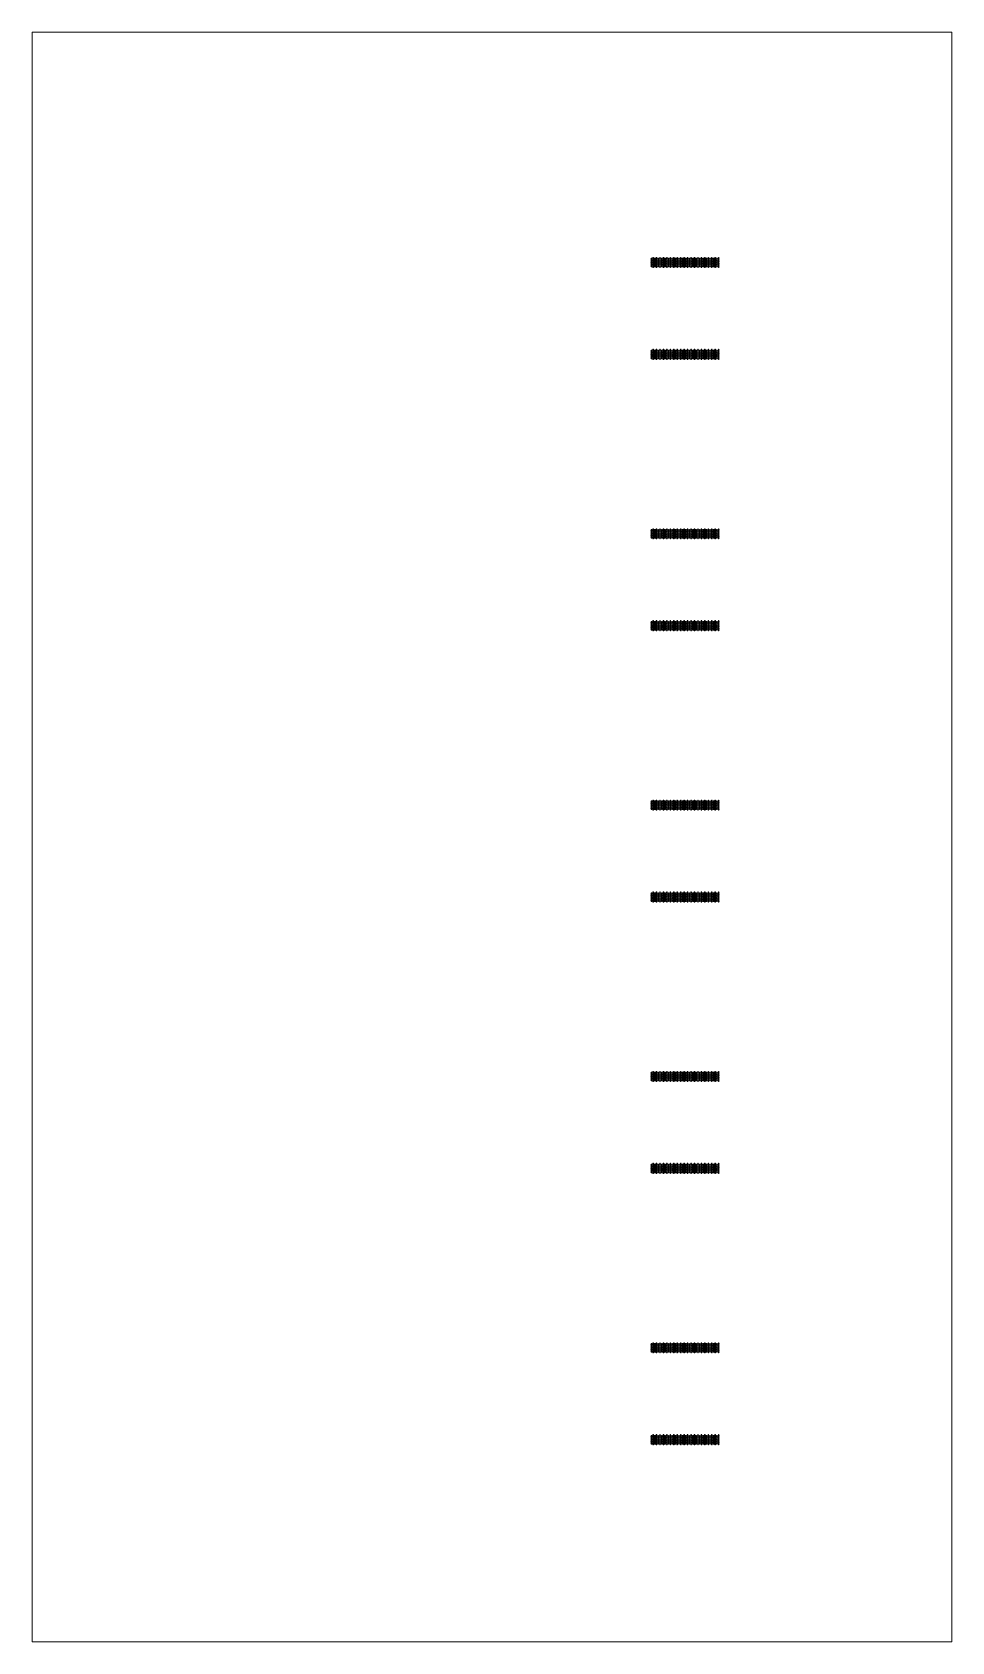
# Model space of a CAD drawing. Header units: millimetres. Extents: x 43.3 to 83.3, y 94.2 to 164.2.
import ezdxf

# ---------------------------------------------------------------- set-up
doc = ezdxf.new("R2010")
doc.units = ezdxf.units.MM
doc.layers.add('Alt Rasters', color=140, linetype='Continuous')

msp = doc.modelspace()

# ---------------------------------------------------------------- linework, layer by layer
at = {"layer": 'Alt Rasters', "linetype": 'Continuous', "lineweight": 0}
for p, q in [((43.292, 94.211), (43.292, 164.211)), ((43.292, 164.211), (83.292, 164.211)), ((83.292, 164.211), (83.292, 94.211)), ((83.292, 94.211), (43.292, 94.211))]:
    msp.add_line(p, q, dxfattribs=at)
at = {"layer": 'Alt Rasters'}
for p, q in [((70.213, 154.365), (70.2, 154.343)), ((70.2, 154.343), (70.213, 154.321)), ((70.213, 154.29), (70.2, 154.268)), ((70.2, 154.268), (70.213, 154.246)), ((70.213, 154.215), (70.2, 154.193)), ((70.2, 154.193), (70.213, 154.171)), ((70.213, 154.14), (70.2, 154.118)), ((70.2, 154.118), (70.213, 154.096)), ((70.213, 154.065), (70.2, 154.043)), ((70.2, 154.043), (70.213, 154.021)), ((70.238, 154.365), (70.213, 154.365)), ((70.213, 154.321), (70.238, 154.321)), ((70.238, 154.29), (70.213, 154.29)), ((70.213, 154.246), (70.238, 154.246)), ((70.238, 154.215), (70.213, 154.215)), ((70.213, 154.171), (70.238, 154.171)), ((70.238, 154.14), (70.213, 154.14)), ((70.213, 154.096), (70.238, 154.096)), ((70.238, 154.065), (70.213, 154.065)), ((70.213, 154.021), (70.238, 154.021)), ((70.25, 154.343), (70.238, 154.365)), ((70.238, 154.321), (70.25, 154.343)), ((70.25, 154.268), (70.238, 154.29)), ((70.238, 154.246), (70.25, 154.268)), ((70.25, 154.193), (70.238, 154.215)), ((70.238, 154.171), (70.25, 154.193)), ((70.25, 154.118), (70.238, 154.14)), ((70.238, 154.096), (70.25, 154.118)), ((70.25, 154.043), (70.238, 154.065)), ((70.238, 154.021), (70.25, 154.043)), ((70.288, 154.405), (70.275, 154.383)), ((70.275, 154.383), (70.288, 154.361)), ((70.288, 154.33), (70.275, 154.308)), ((70.275, 154.308), (70.288, 154.286)), ((70.288, 154.255), (70.275, 154.233)), ((70.275, 154.233), (70.288, 154.211)), ((70.288, 154.18), (70.275, 154.158)), ((70.275, 154.158), (70.288, 154.136)), ((70.288, 154.105), (70.275, 154.083)), ((70.275, 154.083), (70.288, 154.061)), ((70.288, 154.03), (70.275, 154.008)), ((70.275, 154.008), (70.288, 153.986)), ((70.313, 154.405), (70.288, 154.405)), ((70.288, 154.361), (70.313, 154.361)), ((70.313, 154.33), (70.288, 154.33)), ((70.288, 154.286), (70.313, 154.286)), ((70.313, 154.255), (70.288, 154.255)), ((70.288, 154.211), (70.313, 154.211)), ((70.313, 154.18), (70.288, 154.18)), ((70.288, 154.136), (70.313, 154.136)), ((70.313, 154.105), (70.288, 154.105)), ((70.288, 154.061), (70.313, 154.061)), ((70.313, 154.03), (70.288, 154.03)), ((70.325, 154.383), (70.313, 154.405)), ((70.313, 154.361), (70.325, 154.383)), ((70.325, 154.308), (70.313, 154.33)), ((70.313, 154.286), (70.325, 154.308)), ((70.325, 154.233), (70.313, 154.255)), ((70.313, 154.211), (70.325, 154.233)), ((70.325, 154.158), (70.313, 154.18)), ((70.313, 154.136), (70.325, 154.158)), ((70.325, 154.083), (70.313, 154.105)), ((70.313, 154.061), (70.325, 154.083)), ((70.325, 154.008), (70.313, 154.03)), ((70.313, 153.986), (70.325, 154.008)), ((70.363, 154.365), (70.35, 154.343)), ((70.35, 154.343), (70.363, 154.321)), ((70.363, 154.29), (70.35, 154.268)), ((70.35, 154.268), (70.363, 154.246)), ((70.363, 154.215), (70.35, 154.193)), ((70.35, 154.193), (70.363, 154.171)), ((70.363, 154.14), (70.35, 154.118)), ((70.35, 154.118), (70.363, 154.096)), ((70.363, 154.065), (70.35, 154.043)), ((70.35, 154.043), (70.363, 154.021)), ((70.388, 154.365), (70.363, 154.365)), ((70.363, 154.321), (70.388, 154.321)), ((70.388, 154.29), (70.363, 154.29)), ((70.363, 154.246), (70.388, 154.246)), ((70.388, 154.215), (70.363, 154.215)), ((70.363, 154.171), (70.388, 154.171)), ((70.388, 154.14), (70.363, 154.14)), ((70.363, 154.096), (70.388, 154.096)), ((70.388, 154.065), (70.363, 154.065)), ((70.363, 154.021), (70.388, 154.021)), ((70.4, 154.343), (70.388, 154.365)), ((70.388, 154.321), (70.4, 154.343)), ((70.4, 154.268), (70.388, 154.29)), ((70.388, 154.246), (70.4, 154.268)), ((70.4, 154.193), (70.388, 154.215)), ((70.388, 154.171), (70.4, 154.193)), ((70.4, 154.118), (70.388, 154.14)), ((70.388, 154.096), (70.4, 154.118)), ((70.4, 154.043), (70.388, 154.065)), ((70.388, 154.021), (70.4, 154.043)), ((70.438, 154.405), (70.425, 154.383)), ((70.425, 154.383), (70.438, 154.361)), ((70.438, 154.33), (70.425, 154.308)), ((70.425, 154.308), (70.438, 154.286)), ((70.438, 154.255), (70.425, 154.233)), ((70.425, 154.233), (70.438, 154.211)), ((70.438, 154.18), (70.425, 154.158)), ((70.425, 154.158), (70.438, 154.136)), ((70.438, 154.105), (70.425, 154.083)), ((70.425, 154.083), (70.438, 154.061)), ((70.438, 154.03), (70.425, 154.008)), ((70.425, 154.008), (70.438, 153.986)), ((70.463, 154.405), (70.438, 154.405)), ((70.438, 154.361), (70.463, 154.361)), ((70.463, 154.33), (70.438, 154.33)), ((70.438, 154.286), (70.463, 154.286)), ((70.463, 154.255), (70.438, 154.255)), ((70.438, 154.211), (70.463, 154.211)), ((70.463, 154.18), (70.438, 154.18)), ((70.438, 154.136), (70.463, 154.136)), ((70.463, 154.105), (70.438, 154.105)), ((70.438, 154.061), (70.463, 154.061)), ((70.463, 154.03), (70.438, 154.03)), ((70.475, 154.383), (70.463, 154.405)), ((70.463, 154.361), (70.475, 154.383)), ((70.475, 154.308), (70.463, 154.33)), ((70.463, 154.286), (70.475, 154.308)), ((70.475, 154.233), (70.463, 154.255)), ((70.463, 154.211), (70.475, 154.233)), ((70.475, 154.158), (70.463, 154.18)), ((70.463, 154.136), (70.475, 154.158)), ((70.475, 154.083), (70.463, 154.105)), ((70.463, 154.061), (70.475, 154.083)), ((70.475, 154.008), (70.463, 154.03)), ((70.463, 153.986), (70.475, 154.008)), ((70.513, 154.365), (70.5, 154.343)), ((70.5, 154.343), (70.513, 154.321)), ((70.513, 154.29), (70.5, 154.268)), ((70.5, 154.268), (70.513, 154.246)), ((70.513, 154.215), (70.5, 154.193)), ((70.5, 154.193), (70.513, 154.171)), ((70.513, 154.14), (70.5, 154.118)), ((70.5, 154.118), (70.513, 154.096)), ((70.513, 154.065), (70.5, 154.043)), ((70.5, 154.043), (70.513, 154.021)), ((70.538, 154.365), (70.513, 154.365)), ((70.513, 154.321), (70.538, 154.321)), ((70.538, 154.29), (70.513, 154.29)), ((70.513, 154.246), (70.538, 154.246)), ((70.538, 154.215), (70.513, 154.215)), ((70.513, 154.171), (70.538, 154.171)), ((70.538, 154.14), (70.513, 154.14)), ((70.513, 154.096), (70.538, 154.096)), ((70.538, 154.065), (70.513, 154.065)), ((70.513, 154.021), (70.538, 154.021)), ((70.55, 154.343), (70.538, 154.365)), ((70.538, 154.321), (70.55, 154.343)), ((70.55, 154.268), (70.538, 154.29)), ((70.538, 154.246), (70.55, 154.268)), ((70.55, 154.193), (70.538, 154.215)), ((70.538, 154.171), (70.55, 154.193)), ((70.55, 154.118), (70.538, 154.14)), ((70.538, 154.096), (70.55, 154.118)), ((70.55, 154.043), (70.538, 154.065)), ((70.538, 154.021), (70.55, 154.043)), ((70.588, 154.405), (70.575, 154.383)), ((70.575, 154.383), (70.588, 154.361)), ((70.588, 154.33), (70.575, 154.308)), ((70.575, 154.308), (70.588, 154.286)), ((70.588, 154.255), (70.575, 154.233)), ((70.575, 154.233), (70.588, 154.211)), ((70.588, 154.18), (70.575, 154.158)), ((70.575, 154.158), (70.588, 154.136)), ((70.588, 154.105), (70.575, 154.083)), ((70.575, 154.083), (70.588, 154.061)), ((70.588, 154.03), (70.575, 154.008)), ((70.575, 154.008), (70.588, 153.986)), ((70.613, 154.405), (70.588, 154.405)), ((70.588, 154.361), (70.613, 154.361)), ((70.613, 154.33), (70.588, 154.33)), ((70.588, 154.286), (70.613, 154.286)), ((70.613, 154.255), (70.588, 154.255)), ((70.588, 154.211), (70.613, 154.211)), ((70.613, 154.18), (70.588, 154.18)), ((70.588, 154.136), (70.613, 154.136)), ((70.613, 154.105), (70.588, 154.105)), ((70.588, 154.061), (70.613, 154.061)), ((70.613, 154.03), (70.588, 154.03)), ((70.625, 154.383), (70.613, 154.405)), ((70.613, 154.361), (70.625, 154.383)), ((70.625, 154.308), (70.613, 154.33)), ((70.613, 154.286), (70.625, 154.308)), ((70.625, 154.233), (70.613, 154.255)), ((70.613, 154.211), (70.625, 154.233)), ((70.625, 154.158), (70.613, 154.18)), ((70.613, 154.136), (70.625, 154.158)), ((70.625, 154.083), (70.613, 154.105)), ((70.613, 154.061), (70.625, 154.083)), ((70.625, 154.008), (70.613, 154.03)), ((70.613, 153.986), (70.625, 154.008)), ((70.663, 154.365), (70.65, 154.343)), ((70.65, 154.343), (70.663, 154.321)), ((70.663, 154.29), (70.65, 154.268)), ((70.65, 154.268), (70.663, 154.246)), ((70.663, 154.215), (70.65, 154.193)), ((70.65, 154.193), (70.663, 154.171)), ((70.663, 154.14), (70.65, 154.118)), ((70.65, 154.118), (70.663, 154.096)), ((70.663, 154.065), (70.65, 154.043)), ((70.65, 154.043), (70.663, 154.021)), ((70.688, 154.365), (70.663, 154.365)), ((70.663, 154.321), (70.688, 154.321)), ((70.688, 154.29), (70.663, 154.29)), ((70.663, 154.246), (70.688, 154.246)), ((70.688, 154.215), (70.663, 154.215)), ((70.663, 154.171), (70.688, 154.171)), ((70.688, 154.14), (70.663, 154.14)), ((70.663, 154.096), (70.688, 154.096)), ((70.688, 154.065), (70.663, 154.065)), ((70.663, 154.021), (70.688, 154.021)), ((70.7, 154.343), (70.688, 154.365)), ((70.688, 154.321), (70.7, 154.343)), ((70.7, 154.268), (70.688, 154.29)), ((70.688, 154.246), (70.7, 154.268)), ((70.7, 154.193), (70.688, 154.215)), ((70.688, 154.171), (70.7, 154.193)), ((70.7, 154.118), (70.688, 154.14)), ((70.688, 154.096), (70.7, 154.118)), ((70.7, 154.043), (70.688, 154.065)), ((70.688, 154.021), (70.7, 154.043)), ((70.738, 154.405), (70.725, 154.383)), ((70.725, 154.383), (70.738, 154.361)), ((70.738, 154.33), (70.725, 154.308)), ((70.725, 154.308), (70.738, 154.286)), ((70.738, 154.255), (70.725, 154.233)), ((70.725, 154.233), (70.738, 154.211)), ((70.738, 154.18), (70.725, 154.158)), ((70.725, 154.158), (70.738, 154.136)), ((70.738, 154.105), (70.725, 154.083)), ((70.725, 154.083), (70.738, 154.061)), ((70.738, 154.03), (70.725, 154.008)), ((70.725, 154.008), (70.738, 153.986)), ((70.763, 154.405), (70.738, 154.405)), ((70.738, 154.361), (70.763, 154.361)), ((70.763, 154.33), (70.738, 154.33)), ((70.738, 154.286), (70.763, 154.286)), ((70.763, 154.255), (70.738, 154.255)), ((70.738, 154.211), (70.763, 154.211)), ((70.763, 154.18), (70.738, 154.18)), ((70.738, 154.136), (70.763, 154.136)), ((70.763, 154.105), (70.738, 154.105)), ((70.738, 154.061), (70.763, 154.061)), ((70.763, 154.03), (70.738, 154.03)), ((70.775, 154.383), (70.763, 154.405)), ((70.763, 154.361), (70.775, 154.383)), ((70.775, 154.308), (70.763, 154.33)), ((70.763, 154.286), (70.775, 154.308)), ((70.775, 154.233), (70.763, 154.255)), ((70.763, 154.211), (70.775, 154.233)), ((70.775, 154.158), (70.763, 154.18)), ((70.763, 154.136), (70.775, 154.158)), ((70.775, 154.083), (70.763, 154.105)), ((70.763, 154.061), (70.775, 154.083)), ((70.775, 154.008), (70.763, 154.03)), ((70.763, 153.986), (70.775, 154.008)), ((70.813, 154.365), (70.8, 154.343)), ((70.8, 154.343), (70.813, 154.321)), ((70.813, 154.29), (70.8, 154.268)), ((70.8, 154.268), (70.813, 154.246)), ((70.813, 154.215), (70.8, 154.193)), ((70.8, 154.193), (70.813, 154.171)), ((70.813, 154.14), (70.8, 154.118)), ((70.8, 154.118), (70.813, 154.096)), ((70.813, 154.065), (70.8, 154.043)), ((70.8, 154.043), (70.813, 154.021)), ((70.838, 154.365), (70.813, 154.365)), ((70.813, 154.321), (70.838, 154.321)), ((70.838, 154.29), (70.813, 154.29)), ((70.813, 154.246), (70.838, 154.246)), ((70.838, 154.215), (70.813, 154.215)), ((70.813, 154.171), (70.838, 154.171)), ((70.838, 154.14), (70.813, 154.14)), ((70.813, 154.096), (70.838, 154.096)), ((70.838, 154.065), (70.813, 154.065)), ((70.813, 154.021), (70.838, 154.021)), ((70.85, 154.343), (70.838, 154.365)), ((70.838, 154.321), (70.85, 154.343)), ((70.85, 154.268), (70.838, 154.29)), ((70.838, 154.246), (70.85, 154.268)), ((70.85, 154.193), (70.838, 154.215)), ((70.838, 154.171), (70.85, 154.193)), ((70.85, 154.118), (70.838, 154.14)), ((70.838, 154.096), (70.85, 154.118)), ((70.85, 154.043), (70.838, 154.065)), ((70.838, 154.021), (70.85, 154.043)), ((70.888, 154.405), (70.875, 154.383)), ((70.875, 154.383), (70.888, 154.361)), ((70.888, 154.33), (70.875, 154.308)), ((70.875, 154.308), (70.888, 154.286)), ((70.888, 154.255), (70.875, 154.233)), ((70.875, 154.233), (70.888, 154.211)), ((70.888, 154.18), (70.875, 154.158)), ((70.875, 154.158), (70.888, 154.136)), ((70.888, 154.105), (70.875, 154.083)), ((70.875, 154.083), (70.888, 154.061)), ((70.888, 154.03), (70.875, 154.008)), ((70.875, 154.008), (70.888, 153.986)), ((70.913, 154.405), (70.888, 154.405)), ((70.888, 154.361), (70.913, 154.361)), ((70.913, 154.33), (70.888, 154.33)), ((70.888, 154.286), (70.913, 154.286)), ((70.913, 154.255), (70.888, 154.255)), ((70.888, 154.211), (70.913, 154.211)), ((70.913, 154.18), (70.888, 154.18)), ((70.888, 154.136), (70.913, 154.136)), ((70.913, 154.105), (70.888, 154.105)), ((70.888, 154.061), (70.913, 154.061)), ((70.913, 154.03), (70.888, 154.03)), ((70.925, 154.383), (70.913, 154.405)), ((70.913, 154.361), (70.925, 154.383)), ((70.925, 154.308), (70.913, 154.33)), ((70.913, 154.286), (70.925, 154.308)), ((70.925, 154.233), (70.913, 154.255)), ((70.913, 154.211), (70.925, 154.233)), ((70.925, 154.158), (70.913, 154.18)), ((70.913, 154.136), (70.925, 154.158)), ((70.925, 154.083), (70.913, 154.105)), ((70.913, 154.061), (70.925, 154.083)), ((70.925, 154.008), (70.913, 154.03)), ((70.913, 153.986), (70.925, 154.008)), ((70.963, 154.365), (70.95, 154.343)), ((70.95, 154.343), (70.963, 154.321)), ((70.963, 154.29), (70.95, 154.268)), ((70.95, 154.268), (70.963, 154.246)), ((70.963, 154.215), (70.95, 154.193)), ((70.95, 154.193), (70.963, 154.171)), ((70.963, 154.14), (70.95, 154.118)), ((70.95, 154.118), (70.963, 154.096)), ((70.963, 154.065), (70.95, 154.043)), ((70.95, 154.043), (70.963, 154.021)), ((70.988, 154.365), (70.963, 154.365)), ((70.963, 154.321), (70.988, 154.321)), ((70.988, 154.29), (70.963, 154.29)), ((70.963, 154.246), (70.988, 154.246)), ((70.988, 154.215), (70.963, 154.215)), ((70.963, 154.171), (70.988, 154.171)), ((70.988, 154.14), (70.963, 154.14)), ((70.963, 154.096), (70.988, 154.096)), ((70.988, 154.065), (70.963, 154.065)), ((70.963, 154.021), (70.988, 154.021)), ((71, 154.343), (70.988, 154.365)), ((70.988, 154.321), (71, 154.343)), ((71, 154.268), (70.988, 154.29)), ((70.988, 154.246), (71, 154.268)), ((71, 154.193), (70.988, 154.215)), ((70.988, 154.171), (71, 154.193)), ((71, 154.118), (70.988, 154.14)), ((70.988, 154.096), (71, 154.118)), ((71, 154.043), (70.988, 154.065)), ((70.988, 154.021), (71, 154.043)), ((71.038, 154.405), (71.025, 154.383)), ((71.025, 154.383), (71.038, 154.361)), ((71.038, 154.33), (71.025, 154.308)), ((71.025, 154.308), (71.038, 154.286)), ((71.038, 154.255), (71.025, 154.233)), ((71.025, 154.233), (71.038, 154.211)), ((71.038, 154.18), (71.025, 154.158)), ((71.025, 154.158), (71.038, 154.136)), ((71.038, 154.105), (71.025, 154.083)), ((71.025, 154.083), (71.038, 154.061)), ((71.038, 154.03), (71.025, 154.008)), ((71.025, 154.008), (71.038, 153.986)), ((71.063, 154.405), (71.038, 154.405)), ((71.038, 154.361), (71.063, 154.361)), ((71.063, 154.33), (71.038, 154.33)), ((71.038, 154.286), (71.063, 154.286)), ((71.063, 154.255), (71.038, 154.255)), ((71.038, 154.211), (71.063, 154.211)), ((71.063, 154.18), (71.038, 154.18)), ((71.038, 154.136), (71.063, 154.136)), ((71.063, 154.105), (71.038, 154.105)), ((71.038, 154.061), (71.063, 154.061)), ((71.063, 154.03), (71.038, 154.03)), ((71.075, 154.383), (71.063, 154.405)), ((71.063, 154.361), (71.075, 154.383)), ((71.075, 154.308), (71.063, 154.33)), ((71.063, 154.286), (71.075, 154.308)), ((71.075, 154.233), (71.063, 154.255)), ((71.063, 154.211), (71.075, 154.233)), ((71.075, 154.158), (71.063, 154.18)), ((71.063, 154.136), (71.075, 154.158)), ((71.075, 154.083), (71.063, 154.105)), ((71.063, 154.061), (71.075, 154.083)), ((71.075, 154.008), (71.063, 154.03)), ((71.063, 153.986), (71.075, 154.008)), ((71.113, 154.365), (71.1, 154.343)), ((71.1, 154.343), (71.113, 154.321)), ((71.113, 154.29), (71.1, 154.268)), ((71.1, 154.268), (71.113, 154.246)), ((71.113, 154.215), (71.1, 154.193)), ((71.1, 154.193), (71.113, 154.171)), ((71.113, 154.14), (71.1, 154.118)), ((71.1, 154.118), (71.113, 154.096)), ((71.113, 154.065), (71.1, 154.043)), ((71.1, 154.043), (71.113, 154.021)), ((71.138, 154.365), (71.113, 154.365)), ((71.113, 154.321), (71.138, 154.321)), ((71.138, 154.29), (71.113, 154.29)), ((71.113, 154.246), (71.138, 154.246)), ((71.138, 154.215), (71.113, 154.215)), ((71.113, 154.171), (71.138, 154.171)), ((71.138, 154.14), (71.113, 154.14)), ((71.113, 154.096), (71.138, 154.096)), ((71.138, 154.065), (71.113, 154.065)), ((71.113, 154.021), (71.138, 154.021)), ((71.15, 154.343), (71.138, 154.365)), ((71.138, 154.321), (71.15, 154.343)), ((71.15, 154.268), (71.138, 154.29)), ((71.138, 154.246), (71.15, 154.268)), ((71.15, 154.193), (71.138, 154.215)), ((71.138, 154.171), (71.15, 154.193)), ((71.15, 154.118), (71.138, 154.14)), ((71.138, 154.096), (71.15, 154.118)), ((71.15, 154.043), (71.138, 154.065)), ((71.138, 154.021), (71.15, 154.043)), ((71.188, 154.405), (71.175, 154.383)), ((71.175, 154.383), (71.188, 154.361)), ((71.188, 154.33), (71.175, 154.308)), ((71.175, 154.308), (71.188, 154.286)), ((71.188, 154.255), (71.175, 154.233)), ((71.175, 154.233), (71.188, 154.211)), ((71.188, 154.18), (71.175, 154.158)), ((71.175, 154.158), (71.188, 154.136)), ((71.188, 154.105), (71.175, 154.083)), ((71.175, 154.083), (71.188, 154.061)), ((71.188, 154.03), (71.175, 154.008)), ((71.175, 154.008), (71.188, 153.986)), ((71.213, 154.405), (71.188, 154.405)), ((71.188, 154.361), (71.213, 154.361)), ((71.213, 154.33), (71.188, 154.33)), ((71.188, 154.286), (71.213, 154.286)), ((71.213, 154.255), (71.188, 154.255)), ((71.188, 154.211), (71.213, 154.211)), ((71.213, 154.18), (71.188, 154.18)), ((71.188, 154.136), (71.213, 154.136)), ((71.213, 154.105), (71.188, 154.105)), ((71.188, 154.061), (71.213, 154.061)), ((71.213, 154.03), (71.188, 154.03)), ((71.225, 154.383), (71.213, 154.405)), ((71.213, 154.361), (71.225, 154.383)), ((71.225, 154.308), (71.213, 154.33)), ((71.213, 154.286), (71.225, 154.308)), ((71.225, 154.233), (71.213, 154.255)), ((71.213, 154.211), (71.225, 154.233)), ((71.225, 154.158), (71.213, 154.18)), ((71.213, 154.136), (71.225, 154.158)), ((71.225, 154.083), (71.213, 154.105)), ((71.213, 154.061), (71.225, 154.083)), ((71.225, 154.008), (71.213, 154.03)), ((71.213, 153.986), (71.225, 154.008)), ((71.263, 154.365), (71.25, 154.343)), ((71.25, 154.343), (71.263, 154.321)), ((71.263, 154.29), (71.25, 154.268)), ((71.25, 154.268), (71.263, 154.246)), ((71.263, 154.215), (71.25, 154.193)), ((71.25, 154.193), (71.263, 154.171)), ((71.263, 154.14), (71.25, 154.118)), ((71.25, 154.118), (71.263, 154.096)), ((71.263, 154.065), (71.25, 154.043)), ((71.25, 154.043), (71.263, 154.021)), ((71.288, 154.365), (71.263, 154.365)), ((71.263, 154.321), (71.288, 154.321)), ((71.288, 154.29), (71.263, 154.29)), ((71.263, 154.246), (71.288, 154.246)), ((71.288, 154.215), (71.263, 154.215)), ((71.263, 154.171), (71.288, 154.171)), ((71.288, 154.14), (71.263, 154.14)), ((71.263, 154.096), (71.288, 154.096)), ((71.288, 154.065), (71.263, 154.065)), ((71.263, 154.021), (71.288, 154.021)), ((71.3, 154.343), (71.288, 154.365)), ((71.288, 154.321), (71.3, 154.343)), ((71.3, 154.268), (71.288, 154.29)), ((71.288, 154.246), (71.3, 154.268)), ((71.3, 154.193), (71.288, 154.215)), ((71.288, 154.171), (71.3, 154.193)), ((71.3, 154.118), (71.288, 154.14)), ((71.288, 154.096), (71.3, 154.118)), ((71.3, 154.043), (71.288, 154.065)), ((71.288, 154.021), (71.3, 154.043)), ((71.338, 154.405), (71.325, 154.383)), ((71.325, 154.383), (71.338, 154.361)), ((71.338, 154.33), (71.325, 154.308)), ((71.325, 154.308), (71.338, 154.286)), ((71.338, 154.255), (71.325, 154.233)), ((71.325, 154.233), (71.338, 154.211)), ((71.338, 154.18), (71.325, 154.158)), ((71.325, 154.158), (71.338, 154.136)), ((71.338, 154.105), (71.325, 154.083)), ((71.325, 154.083), (71.338, 154.061)), ((71.338, 154.03), (71.325, 154.008)), ((71.325, 154.008), (71.338, 153.986)), ((71.363, 154.405), (71.338, 154.405)), ((71.338, 154.361), (71.363, 154.361)), ((71.363, 154.33), (71.338, 154.33)), ((71.338, 154.286), (71.363, 154.286)), ((71.363, 154.255), (71.338, 154.255)), ((71.338, 154.211), (71.363, 154.211)), ((71.363, 154.18), (71.338, 154.18)), ((71.338, 154.136), (71.363, 154.136)), ((71.363, 154.105), (71.338, 154.105)), ((71.338, 154.061), (71.363, 154.061)), ((71.363, 154.03), (71.338, 154.03)), ((71.375, 154.383), (71.363, 154.405)), ((71.363, 154.361), (71.375, 154.383)), ((71.375, 154.308), (71.363, 154.33)), ((71.363, 154.286), (71.375, 154.308)), ((71.375, 154.233), (71.363, 154.255)), ((71.363, 154.211), (71.375, 154.233)), ((71.375, 154.158), (71.363, 154.18)), ((71.363, 154.136), (71.375, 154.158)), ((71.375, 154.083), (71.363, 154.105)), ((71.363, 154.061), (71.375, 154.083)), ((71.375, 154.008), (71.363, 154.03)), ((71.363, 153.986), (71.375, 154.008)), ((71.413, 154.365), (71.4, 154.343)), ((71.4, 154.343), (71.413, 154.321)), ((71.413, 154.29), (71.4, 154.268)), ((71.4, 154.268), (71.413, 154.246)), ((71.413, 154.215), (71.4, 154.193)), ((71.4, 154.193), (71.413, 154.171)), ((71.413, 154.14), (71.4, 154.118)), ((71.4, 154.118), (71.413, 154.096)), ((71.413, 154.065), (71.4, 154.043)), ((71.4, 154.043), (71.413, 154.021)), ((71.438, 154.365), (71.413, 154.365)), ((71.413, 154.321), (71.438, 154.321)), ((71.438, 154.29), (71.413, 154.29)), ((71.413, 154.246), (71.438, 154.246)), ((71.438, 154.215), (71.413, 154.215)), ((71.413, 154.171), (71.438, 154.171)), ((71.438, 154.14), (71.413, 154.14)), ((71.413, 154.096), (71.438, 154.096)), ((71.438, 154.065), (71.413, 154.065)), ((71.413, 154.021), (71.438, 154.021)), ((71.45, 154.343), (71.438, 154.365)), ((71.438, 154.321), (71.45, 154.343)), ((71.45, 154.268), (71.438, 154.29)), ((71.438, 154.246), (71.45, 154.268)), ((71.45, 154.193), (71.438, 154.215)), ((71.438, 154.171), (71.45, 154.193)), ((71.45, 154.118), (71.438, 154.14)), ((71.438, 154.096), (71.45, 154.118)), ((71.45, 154.043), (71.438, 154.065)), ((71.438, 154.021), (71.45, 154.043)), ((71.488, 154.405), (71.475, 154.383)), ((71.475, 154.383), (71.488, 154.361)), ((71.488, 154.33), (71.475, 154.308)), ((71.475, 154.308), (71.488, 154.286)), ((71.488, 154.255), (71.475, 154.233)), ((71.475, 154.233), (71.488, 154.211)), ((71.488, 154.18), (71.475, 154.158)), ((71.475, 154.158), (71.488, 154.136)), ((71.488, 154.105), (71.475, 154.083)), ((71.475, 154.083), (71.488, 154.061)), ((71.488, 154.03), (71.475, 154.008)), ((71.475, 154.008), (71.488, 153.986)), ((71.513, 154.405), (71.488, 154.405)), ((71.488, 154.361), (71.513, 154.361)), ((71.513, 154.33), (71.488, 154.33)), ((71.488, 154.286), (71.513, 154.286)), ((71.513, 154.255), (71.488, 154.255)), ((71.488, 154.211), (71.513, 154.211)), ((71.513, 154.18), (71.488, 154.18)), ((71.488, 154.136), (71.513, 154.136)), ((71.513, 154.105), (71.488, 154.105)), ((71.488, 154.061), (71.513, 154.061)), ((71.513, 154.03), (71.488, 154.03)), ((71.525, 154.383), (71.513, 154.405)), ((71.513, 154.361), (71.525, 154.383)), ((71.525, 154.308), (71.513, 154.33)), ((71.513, 154.286), (71.525, 154.308)), ((71.525, 154.233), (71.513, 154.255)), ((71.513, 154.211), (71.525, 154.233)), ((71.525, 154.158), (71.513, 154.18)), ((71.513, 154.136), (71.525, 154.158)), ((71.525, 154.083), (71.513, 154.105)), ((71.513, 154.061), (71.525, 154.083)), ((71.525, 154.008), (71.513, 154.03)), ((71.513, 153.986), (71.525, 154.008)), ((71.563, 154.365), (71.55, 154.343)), ((71.55, 154.343), (71.563, 154.321)), ((71.563, 154.29), (71.55, 154.268)), ((71.55, 154.268), (71.563, 154.246)), ((71.563, 154.215), (71.55, 154.193)), ((71.55, 154.193), (71.563, 154.171)), ((71.563, 154.14), (71.55, 154.118)), ((71.55, 154.118), (71.563, 154.096)), ((71.563, 154.065), (71.55, 154.043)), ((71.55, 154.043), (71.563, 154.021)), ((71.588, 154.365), (71.563, 154.365)), ((71.563, 154.321), (71.588, 154.321)), ((71.588, 154.29), (71.563, 154.29)), ((71.563, 154.246), (71.588, 154.246)), ((71.588, 154.215), (71.563, 154.215)), ((71.563, 154.171), (71.588, 154.171)), ((71.588, 154.14), (71.563, 154.14)), ((71.563, 154.096), (71.588, 154.096)), ((71.588, 154.065), (71.563, 154.065)), ((71.563, 154.021), (71.588, 154.021)), ((71.6, 154.343), (71.588, 154.365)), ((71.588, 154.321), (71.6, 154.343)), ((71.6, 154.268), (71.588, 154.29)), ((71.588, 154.246), (71.6, 154.268)), ((71.6, 154.193), (71.588, 154.215)), ((71.588, 154.171), (71.6, 154.193)), ((71.6, 154.118), (71.588, 154.14)), ((71.588, 154.096), (71.6, 154.118)), ((71.6, 154.043), (71.588, 154.065)), ((71.588, 154.021), (71.6, 154.043)), ((71.638, 154.405), (71.625, 154.383)), ((71.625, 154.383), (71.638, 154.361)), ((71.638, 154.33), (71.625, 154.308)), ((71.625, 154.308), (71.638, 154.286)), ((71.638, 154.255), (71.625, 154.233)), ((71.625, 154.233), (71.638, 154.211)), ((71.638, 154.18), (71.625, 154.158)), ((71.625, 154.158), (71.638, 154.136)), ((71.638, 154.105), (71.625, 154.083)), ((71.625, 154.083), (71.638, 154.061)), ((71.638, 154.03), (71.625, 154.008)), ((71.625, 154.008), (71.638, 153.986)), ((71.663, 154.405), (71.638, 154.405)), ((71.638, 154.361), (71.663, 154.361)), ((71.663, 154.33), (71.638, 154.33)), ((71.638, 154.286), (71.663, 154.286)), ((71.663, 154.255), (71.638, 154.255)), ((71.638, 154.211), (71.663, 154.211)), ((71.663, 154.18), (71.638, 154.18)), ((71.638, 154.136), (71.663, 154.136)), ((71.663, 154.105), (71.638, 154.105)), ((71.638, 154.061), (71.663, 154.061)), ((71.663, 154.03), (71.638, 154.03)), ((71.675, 154.383), (71.663, 154.405)), ((71.663, 154.361), (71.675, 154.383)), ((71.675, 154.308), (71.663, 154.33)), ((71.663, 154.286), (71.675, 154.308)), ((71.675, 154.233), (71.663, 154.255)), ((71.663, 154.211), (71.675, 154.233)), ((71.675, 154.158), (71.663, 154.18)), ((71.663, 154.136), (71.675, 154.158)), ((71.675, 154.083), (71.663, 154.105)), ((71.663, 154.061), (71.675, 154.083)), ((71.675, 154.008), (71.663, 154.03)), ((71.663, 153.986), (71.675, 154.008)), ((71.713, 154.365), (71.7, 154.343)), ((71.7, 154.343), (71.713, 154.321)), ((71.713, 154.29), (71.7, 154.268)), ((71.7, 154.268), (71.713, 154.246)), ((71.713, 154.215), (71.7, 154.193)), ((71.7, 154.193), (71.713, 154.171)), ((71.713, 154.14), (71.7, 154.118)), ((71.7, 154.118), (71.713, 154.096)), ((71.713, 154.065), (71.7, 154.043)), ((71.7, 154.043), (71.713, 154.021)), ((71.738, 154.365), (71.713, 154.365)), ((71.713, 154.321), (71.738, 154.321)), ((71.738, 154.29), (71.713, 154.29)), ((71.713, 154.246), (71.738, 154.246)), ((71.738, 154.215), (71.713, 154.215)), ((71.713, 154.171), (71.738, 154.171)), ((71.738, 154.14), (71.713, 154.14)), ((71.713, 154.096), (71.738, 154.096)), ((71.738, 154.065), (71.713, 154.065)), ((71.713, 154.021), (71.738, 154.021)), ((71.75, 154.343), (71.738, 154.365)), ((71.738, 154.321), (71.75, 154.343)), ((71.75, 154.268), (71.738, 154.29)), ((71.738, 154.246), (71.75, 154.268)), ((71.75, 154.193), (71.738, 154.215)), ((71.738, 154.171), (71.75, 154.193)), ((71.75, 154.118), (71.738, 154.14)), ((71.738, 154.096), (71.75, 154.118)), ((71.75, 154.043), (71.738, 154.065)), ((71.738, 154.021), (71.75, 154.043)), ((71.788, 154.405), (71.775, 154.383)), ((71.775, 154.383), (71.788, 154.361)), ((71.788, 154.33), (71.775, 154.308)), ((71.775, 154.308), (71.788, 154.286)), ((71.788, 154.255), (71.775, 154.233)), ((71.775, 154.233), (71.788, 154.211)), ((71.788, 154.18), (71.775, 154.158)), ((71.775, 154.158), (71.788, 154.136)), ((71.788, 154.105), (71.775, 154.083)), ((71.775, 154.083), (71.788, 154.061)), ((71.788, 154.03), (71.775, 154.008)), ((71.775, 154.008), (71.788, 153.986)), ((71.813, 154.405), (71.788, 154.405)), ((71.788, 154.361), (71.813, 154.361)), ((71.813, 154.33), (71.788, 154.33)), ((71.788, 154.286), (71.813, 154.286)), ((71.813, 154.255), (71.788, 154.255)), ((71.788, 154.211), (71.813, 154.211)), ((71.813, 154.18), (71.788, 154.18)), ((71.788, 154.136), (71.813, 154.136)), ((71.813, 154.105), (71.788, 154.105)), ((71.788, 154.061), (71.813, 154.061)), ((71.813, 154.03), (71.788, 154.03)), ((71.825, 154.383), (71.813, 154.405)), ((71.813, 154.361), (71.825, 154.383)), ((71.825, 154.308), (71.813, 154.33)), ((71.813, 154.286), (71.825, 154.308)), ((71.825, 154.233), (71.813, 154.255)), ((71.813, 154.211), (71.825, 154.233)), ((71.825, 154.158), (71.813, 154.18)), ((71.813, 154.136), (71.825, 154.158)), ((71.825, 154.083), (71.813, 154.105)), ((71.813, 154.061), (71.825, 154.083)), ((71.825, 154.008), (71.813, 154.03)), ((71.813, 153.986), (71.825, 154.008)), ((71.863, 154.365), (71.85, 154.343)), ((71.85, 154.343), (71.863, 154.321)), ((71.863, 154.29), (71.85, 154.268)), ((71.85, 154.268), (71.863, 154.246)), ((71.863, 154.215), (71.85, 154.193)), ((71.85, 154.193), (71.863, 154.171)), ((71.863, 154.14), (71.85, 154.118)), ((71.85, 154.118), (71.863, 154.096)), ((71.863, 154.065), (71.85, 154.043)), ((71.85, 154.043), (71.863, 154.021)), ((71.888, 154.365), (71.863, 154.365)), ((71.863, 154.321), (71.888, 154.321)), ((71.888, 154.29), (71.863, 154.29)), ((71.863, 154.246), (71.888, 154.246)), ((71.888, 154.215), (71.863, 154.215)), ((71.863, 154.171), (71.888, 154.171)), ((71.888, 154.14), (71.863, 154.14)), ((71.863, 154.096), (71.888, 154.096)), ((71.888, 154.065), (71.863, 154.065)), ((71.863, 154.021), (71.888, 154.021)), ((71.9, 154.343), (71.888, 154.365)), ((71.888, 154.321), (71.9, 154.343)), ((71.9, 154.268), (71.888, 154.29)), ((71.888, 154.246), (71.9, 154.268)), ((71.9, 154.193), (71.888, 154.215)), ((71.888, 154.171), (71.9, 154.193)), ((71.9, 154.118), (71.888, 154.14)), ((71.888, 154.096), (71.9, 154.118)), ((71.9, 154.043), (71.888, 154.065)), ((71.888, 154.021), (71.9, 154.043)), ((71.938, 154.405), (71.925, 154.383)), ((71.925, 154.383), (71.938, 154.361)), ((71.938, 154.33), (71.925, 154.308)), ((71.925, 154.308), (71.938, 154.286)), ((71.938, 154.255), (71.925, 154.233)), ((71.925, 154.233), (71.938, 154.211)), ((71.938, 154.18), (71.925, 154.158)), ((71.925, 154.158), (71.938, 154.136)), ((71.938, 154.105), (71.925, 154.083)), ((71.925, 154.083), (71.938, 154.061)), ((71.938, 154.03), (71.925, 154.008)), ((71.925, 154.008), (71.938, 153.986)), ((71.963, 154.405), (71.938, 154.405)), ((71.938, 154.361), (71.963, 154.361)), ((71.963, 154.33), (71.938, 154.33)), ((71.938, 154.286), (71.963, 154.286)), ((71.963, 154.255), (71.938, 154.255)), ((71.938, 154.211), (71.963, 154.211)), ((71.963, 154.18), (71.938, 154.18)), ((71.938, 154.136), (71.963, 154.136)), ((71.963, 154.105), (71.938, 154.105)), ((71.938, 154.061), (71.963, 154.061)), ((71.963, 154.03), (71.938, 154.03)), ((71.975, 154.383), (71.963, 154.405)), ((71.963, 154.361), (71.975, 154.383)), ((71.975, 154.308), (71.963, 154.33)), ((71.963, 154.286), (71.975, 154.308)), ((71.975, 154.233), (71.963, 154.255)), ((71.963, 154.211), (71.975, 154.233)), ((71.975, 154.158), (71.963, 154.18)), ((71.963, 154.136), (71.975, 154.158)), ((71.975, 154.083), (71.963, 154.105)), ((71.963, 154.061), (71.975, 154.083)), ((71.975, 154.008), (71.963, 154.03)), ((71.963, 153.986), (71.975, 154.008)), ((72.013, 154.365), (72, 154.343)), ((72, 154.343), (72.013, 154.321)), ((72.013, 154.29), (72, 154.268)), ((72, 154.268), (72.013, 154.246)), ((72.013, 154.215), (72, 154.193)), ((72, 154.193), (72.013, 154.171)), ((72.013, 154.14), (72, 154.118)), ((72, 154.118), (72.013, 154.096)), ((72.013, 154.065), (72, 154.043)), ((72, 154.043), (72.013, 154.021)), ((72.038, 154.365), (72.013, 154.365)), ((72.013, 154.321), (72.038, 154.321)), ((72.038, 154.29), (72.013, 154.29)), ((72.013, 154.246), (72.038, 154.246)), ((72.038, 154.215), (72.013, 154.215)), ((72.013, 154.171), (72.038, 154.171)), ((72.038, 154.14), (72.013, 154.14)), ((72.013, 154.096), (72.038, 154.096)), ((72.038, 154.065), (72.013, 154.065)), ((72.013, 154.021), (72.038, 154.021)), ((72.05, 154.343), (72.038, 154.365)), ((72.038, 154.321), (72.05, 154.343)), ((72.05, 154.268), (72.038, 154.29)), ((72.038, 154.246), (72.05, 154.268)), ((72.05, 154.193), (72.038, 154.215)), ((72.038, 154.171), (72.05, 154.193)), ((72.05, 154.118), (72.038, 154.14)), ((72.038, 154.096), (72.05, 154.118)), ((72.05, 154.043), (72.038, 154.065)), ((72.038, 154.021), (72.05, 154.043)), ((72.088, 154.405), (72.075, 154.383)), ((72.075, 154.383), (72.088, 154.361)), ((72.088, 154.33), (72.075, 154.308)), ((72.075, 154.308), (72.088, 154.286)), ((72.088, 154.255), (72.075, 154.233)), ((72.075, 154.233), (72.088, 154.211)), ((72.088, 154.18), (72.075, 154.158)), ((72.075, 154.158), (72.088, 154.136)), ((72.088, 154.105), (72.075, 154.083)), ((72.075, 154.083), (72.088, 154.061)), ((72.088, 154.03), (72.075, 154.008)), ((72.075, 154.008), (72.088, 153.986)), ((72.113, 154.405), (72.088, 154.405)), ((72.088, 154.361), (72.113, 154.361)), ((72.113, 154.33), (72.088, 154.33)), ((72.088, 154.286), (72.113, 154.286)), ((72.113, 154.255), (72.088, 154.255)), ((72.088, 154.211), (72.113, 154.211)), ((72.113, 154.18), (72.088, 154.18)), ((72.088, 154.136), (72.113, 154.136)), ((72.113, 154.105), (72.088, 154.105)), ((72.088, 154.061), (72.113, 154.061)), ((72.113, 154.03), (72.088, 154.03)), ((72.125, 154.383), (72.113, 154.405)), ((72.113, 154.361), (72.125, 154.383)), ((72.125, 154.308), (72.113, 154.33)), ((72.113, 154.286), (72.125, 154.308)), ((72.125, 154.233), (72.113, 154.255)), ((72.113, 154.211), (72.125, 154.233)), ((72.125, 154.158), (72.113, 154.18)), ((72.113, 154.136), (72.125, 154.158)), ((72.125, 154.083), (72.113, 154.105)), ((72.113, 154.061), (72.125, 154.083)), ((72.125, 154.008), (72.113, 154.03)), ((72.113, 153.986), (72.125, 154.008)), ((72.163, 154.365), (72.15, 154.343)), ((72.15, 154.343), (72.163, 154.321)), ((72.163, 154.29), (72.15, 154.268)), ((72.15, 154.268), (72.163, 154.246)), ((72.163, 154.215), (72.15, 154.193)), ((72.15, 154.193), (72.163, 154.171)), ((72.163, 154.14), (72.15, 154.118)), ((72.15, 154.118), (72.163, 154.096)), ((72.163, 154.065), (72.15, 154.043)), ((72.15, 154.043), (72.163, 154.021)), ((72.188, 154.365), (72.163, 154.365)), ((72.163, 154.321), (72.188, 154.321)), ((72.188, 154.29), (72.163, 154.29)), ((72.163, 154.246), (72.188, 154.246)), ((72.188, 154.215), (72.163, 154.215)), ((72.163, 154.171), (72.188, 154.171)), ((72.188, 154.14), (72.163, 154.14)), ((72.163, 154.096), (72.188, 154.096)), ((72.188, 154.065), (72.163, 154.065)), ((72.163, 154.021), (72.188, 154.021)), ((72.2, 154.343), (72.188, 154.365)), ((72.188, 154.321), (72.2, 154.343)), ((72.2, 154.268), (72.188, 154.29)), ((72.188, 154.246), (72.2, 154.268)), ((72.2, 154.193), (72.188, 154.215)), ((72.188, 154.171), (72.2, 154.193)), ((72.2, 154.118), (72.188, 154.14)), ((72.188, 154.096), (72.2, 154.118)), ((72.2, 154.043), (72.188, 154.065)), ((72.188, 154.021), (72.2, 154.043)), ((72.238, 154.405), (72.225, 154.383)), ((72.225, 154.383), (72.238, 154.361)), ((72.238, 154.33), (72.225, 154.308)), ((72.225, 154.308), (72.238, 154.286)), ((72.238, 154.255), (72.225, 154.233)), ((72.225, 154.233), (72.238, 154.211)), ((72.238, 154.18), (72.225, 154.158)), ((72.225, 154.158), (72.238, 154.136)), ((72.238, 154.105), (72.225, 154.083)), ((72.225, 154.083), (72.238, 154.061)), ((72.238, 154.03), (72.225, 154.008)), ((72.225, 154.008), (72.238, 153.986)), ((72.263, 154.405), (72.238, 154.405)), ((72.238, 154.361), (72.263, 154.361)), ((72.263, 154.33), (72.238, 154.33)), ((72.238, 154.286), (72.263, 154.286)), ((72.263, 154.255), (72.238, 154.255)), ((72.238, 154.211), (72.263, 154.211)), ((72.263, 154.18), (72.238, 154.18)), ((72.238, 154.136), (72.263, 154.136)), ((72.263, 154.105), (72.238, 154.105)), ((72.238, 154.061), (72.263, 154.061)), ((72.263, 154.03), (72.238, 154.03)), ((72.275, 154.383), (72.263, 154.405)), ((72.263, 154.361), (72.275, 154.383)), ((72.275, 154.308), (72.263, 154.33)), ((72.263, 154.286), (72.275, 154.308)), ((72.275, 154.233), (72.263, 154.255)), ((72.263, 154.211), (72.275, 154.233)), ((72.275, 154.158), (72.263, 154.18)), ((72.263, 154.136), (72.275, 154.158)), ((72.275, 154.083), (72.263, 154.105)), ((72.263, 154.061), (72.275, 154.083)), ((72.275, 154.008), (72.263, 154.03)), ((72.263, 153.986), (72.275, 154.008)), ((72.313, 154.365), (72.3, 154.343)), ((72.3, 154.343), (72.313, 154.321)), ((72.313, 154.29), (72.3, 154.268)), ((72.3, 154.268), (72.313, 154.246)), ((72.313, 154.215), (72.3, 154.193)), ((72.3, 154.193), (72.313, 154.171)), ((72.313, 154.14), (72.3, 154.118)), ((72.3, 154.118), (72.313, 154.096)), ((72.313, 154.065), (72.3, 154.043)), ((72.3, 154.043), (72.313, 154.021)), ((72.338, 154.365), (72.313, 154.365)), ((72.313, 154.321), (72.338, 154.321)), ((72.338, 154.29), (72.313, 154.29)), ((72.313, 154.246), (72.338, 154.246)), ((72.338, 154.215), (72.313, 154.215)), ((72.313, 154.171), (72.338, 154.171)), ((72.338, 154.14), (72.313, 154.14)), ((72.313, 154.096), (72.338, 154.096)), ((72.338, 154.065), (72.313, 154.065)), ((72.313, 154.021), (72.338, 154.021)), ((72.35, 154.343), (72.338, 154.365)), ((72.338, 154.321), (72.35, 154.343)), ((72.35, 154.268), (72.338, 154.29)), ((72.338, 154.246), (72.35, 154.268)), ((72.35, 154.193), (72.338, 154.215)), ((72.338, 154.171), (72.35, 154.193)), ((72.35, 154.118), (72.338, 154.14)), ((72.338, 154.096), (72.35, 154.118)), ((72.35, 154.043), (72.338, 154.065)), ((72.338, 154.021), (72.35, 154.043)), ((72.388, 154.405), (72.375, 154.383)), ((72.375, 154.383), (72.388, 154.361)), ((72.388, 154.33), (72.375, 154.308)), ((72.375, 154.308), (72.388, 154.286)), ((72.388, 154.255), (72.375, 154.233)), ((72.375, 154.233), (72.388, 154.211)), ((72.388, 154.18), (72.375, 154.158)), ((72.375, 154.158), (72.388, 154.136)), ((72.388, 154.105), (72.375, 154.083)), ((72.375, 154.083), (72.388, 154.061)), ((72.388, 154.03), (72.375, 154.008)), ((72.375, 154.008), (72.388, 153.986)), ((72.413, 154.405), (72.388, 154.405)), ((72.388, 154.361), (72.413, 154.361)), ((72.413, 154.33), (72.388, 154.33)), ((72.388, 154.286), (72.413, 154.286)), ((72.413, 154.255), (72.388, 154.255)), ((72.388, 154.211), (72.413, 154.211)), ((72.413, 154.18), (72.388, 154.18)), ((72.388, 154.136), (72.413, 154.136)), ((72.413, 154.105), (72.388, 154.105)), ((72.388, 154.061), (72.413, 154.061)), ((72.413, 154.03), (72.388, 154.03)), ((72.425, 154.383), (72.413, 154.405)), ((72.413, 154.361), (72.425, 154.383)), ((72.425, 154.308), (72.413, 154.33)), ((72.413, 154.286), (72.425, 154.308)), ((72.425, 154.233), (72.413, 154.255)), ((72.413, 154.211), (72.425, 154.233)), ((72.425, 154.158), (72.413, 154.18)), ((72.413, 154.136), (72.425, 154.158)), ((72.425, 154.083), (72.413, 154.105)), ((72.413, 154.061), (72.425, 154.083)), ((72.425, 154.008), (72.413, 154.03)), ((72.413, 153.986), (72.425, 154.008)), ((72.463, 154.365), (72.45, 154.343)), ((72.45, 154.343), (72.463, 154.321)), ((72.463, 154.29), (72.45, 154.268)), ((72.45, 154.268), (72.463, 154.246)), ((72.463, 154.215), (72.45, 154.193)), ((72.45, 154.193), (72.463, 154.171)), ((72.463, 154.14), (72.45, 154.118)), ((72.45, 154.118), (72.463, 154.096)), ((72.463, 154.065), (72.45, 154.043)), ((72.45, 154.043), (72.463, 154.021)), ((72.488, 154.365), (72.463, 154.365)), ((72.463, 154.321), (72.488, 154.321)), ((72.488, 154.29), (72.463, 154.29)), ((72.463, 154.246), (72.488, 154.246)), ((72.488, 154.215), (72.463, 154.215)), ((72.463, 154.171), (72.488, 154.171)), ((72.488, 154.14), (72.463, 154.14)), ((72.463, 154.096), (72.488, 154.096)), ((72.488, 154.065), (72.463, 154.065)), ((72.463, 154.021), (72.488, 154.021)), ((72.5, 154.343), (72.488, 154.365)), ((72.488, 154.321), (72.5, 154.343)), ((72.5, 154.268), (72.488, 154.29)), ((72.488, 154.246), (72.5, 154.268)), ((72.5, 154.193), (72.488, 154.215)), ((72.488, 154.171), (72.5, 154.193)), ((72.5, 154.118), (72.488, 154.14)), ((72.488, 154.096), (72.5, 154.118)), ((72.5, 154.043), (72.488, 154.065)), ((72.488, 154.021), (72.5, 154.043)), ((72.538, 154.405), (72.525, 154.383)), ((72.525, 154.383), (72.538, 154.361)), ((72.538, 154.33), (72.525, 154.308)), ((72.525, 154.308), (72.538, 154.286)), ((72.538, 154.255), (72.525, 154.233)), ((72.525, 154.233), (72.538, 154.211)), ((72.538, 154.18), (72.525, 154.158)), ((72.525, 154.158), (72.538, 154.136)), ((72.538, 154.105), (72.525, 154.083)), ((72.525, 154.083), (72.538, 154.061)), ((72.538, 154.03), (72.525, 154.008)), ((72.525, 154.008), (72.538, 153.986)), ((72.563, 154.405), (72.538, 154.405)), ((72.538, 154.361), (72.563, 154.361)), ((72.563, 154.33), (72.538, 154.33)), ((72.538, 154.286), (72.563, 154.286)), ((72.563, 154.255), (72.538, 154.255)), ((72.538, 154.211), (72.563, 154.211)), ((72.563, 154.18), (72.538, 154.18)), ((72.538, 154.136), (72.563, 154.136)), ((72.563, 154.105), (72.538, 154.105)), ((72.538, 154.061), (72.563, 154.061)), ((72.563, 154.03), (72.538, 154.03)), ((72.575, 154.383), (72.563, 154.405)), ((72.563, 154.361), (72.575, 154.383)), ((72.575, 154.308), (72.563, 154.33)), ((72.563, 154.286), (72.575, 154.308)), ((72.575, 154.233), (72.563, 154.255)), ((72.563, 154.211), (72.575, 154.233)), ((72.575, 154.158), (72.563, 154.18)), ((72.563, 154.136), (72.575, 154.158)), ((72.575, 154.083), (72.563, 154.105)), ((72.563, 154.061), (72.575, 154.083)), ((72.575, 154.008), (72.563, 154.03)), ((72.563, 153.986), (72.575, 154.008)), ((72.613, 154.365), (72.6, 154.343)), ((72.6, 154.343), (72.613, 154.321)), ((72.613, 154.29), (72.6, 154.268)), ((72.6, 154.268), (72.613, 154.246)), ((72.613, 154.215), (72.6, 154.193)), ((72.6, 154.193), (72.613, 154.171)), ((72.613, 154.14), (72.6, 154.118)), ((72.6, 154.118), (72.613, 154.096)), ((72.613, 154.065), (72.6, 154.043)), ((72.6, 154.043), (72.613, 154.021)), ((72.638, 154.365), (72.613, 154.365)), ((72.613, 154.321), (72.638, 154.321)), ((72.638, 154.29), (72.613, 154.29)), ((72.613, 154.246), (72.638, 154.246)), ((72.638, 154.215), (72.613, 154.215)), ((72.613, 154.171), (72.638, 154.171)), ((72.638, 154.14), (72.613, 154.14)), ((72.613, 154.096), (72.638, 154.096)), ((72.638, 154.065), (72.613, 154.065)), ((72.613, 154.021), (72.638, 154.021)), ((72.65, 154.343), (72.638, 154.365)), ((72.638, 154.321), (72.65, 154.343)), ((72.65, 154.268), (72.638, 154.29)), ((72.638, 154.246), (72.65, 154.268)), ((72.65, 154.193), (72.638, 154.215)), ((72.638, 154.171), (72.65, 154.193)), ((72.65, 154.118), (72.638, 154.14)), ((72.638, 154.096), (72.65, 154.118)), ((72.65, 154.043), (72.638, 154.065)), ((72.638, 154.021), (72.65, 154.043)), ((72.688, 154.405), (72.675, 154.383)), ((72.675, 154.383), (72.688, 154.361)), ((72.688, 154.33), (72.675, 154.308)), ((72.675, 154.308), (72.688, 154.286)), ((72.688, 154.255), (72.675, 154.233)), ((72.675, 154.233), (72.688, 154.211)), ((72.688, 154.18), (72.675, 154.158)), ((72.675, 154.158), (72.688, 154.136)), ((72.688, 154.105), (72.675, 154.083)), ((72.675, 154.083), (72.688, 154.061)), ((72.688, 154.03), (72.675, 154.008)), ((72.675, 154.008), (72.688, 153.986)), ((72.713, 154.405), (72.688, 154.405)), ((72.688, 154.361), (72.713, 154.361)), ((72.713, 154.33), (72.688, 154.33)), ((72.688, 154.286), (72.713, 154.286)), ((72.713, 154.255), (72.688, 154.255)), ((72.688, 154.211), (72.713, 154.211)), ((72.713, 154.18), (72.688, 154.18)), ((72.688, 154.136), (72.713, 154.136)), ((72.713, 154.105), (72.688, 154.105)), ((72.688, 154.061), (72.713, 154.061)), ((72.713, 154.03), (72.688, 154.03)), ((72.725, 154.383), (72.713, 154.405)), ((72.713, 154.361), (72.725, 154.383)), ((72.725, 154.308), (72.713, 154.33)), ((72.713, 154.286), (72.725, 154.308)), ((72.725, 154.233), (72.713, 154.255)), ((72.713, 154.211), (72.725, 154.233)), ((72.725, 154.158), (72.713, 154.18)), ((72.713, 154.136), (72.725, 154.158)), ((72.725, 154.083), (72.713, 154.105)), ((72.713, 154.061), (72.725, 154.083)), ((72.725, 154.008), (72.713, 154.03)), ((72.713, 153.986), (72.725, 154.008)), ((72.763, 154.365), (72.75, 154.343)), ((72.75, 154.343), (72.763, 154.321)), ((72.763, 154.29), (72.75, 154.268)), ((72.75, 154.268), (72.763, 154.246)), ((72.763, 154.215), (72.75, 154.193)), ((72.75, 154.193), (72.763, 154.171)), ((72.763, 154.14), (72.75, 154.118)), ((72.75, 154.118), (72.763, 154.096)), ((72.763, 154.065), (72.75, 154.043)), ((72.75, 154.043), (72.763, 154.021)), ((72.788, 154.365), (72.763, 154.365)), ((72.763, 154.321), (72.788, 154.321)), ((72.788, 154.29), (72.763, 154.29)), ((72.763, 154.246), (72.788, 154.246)), ((72.788, 154.215), (72.763, 154.215)), ((72.763, 154.171), (72.788, 154.171)), ((72.788, 154.14), (72.763, 154.14)), ((72.763, 154.096), (72.788, 154.096)), ((72.788, 154.065), (72.763, 154.065)), ((72.763, 154.021), (72.788, 154.021)), ((72.8, 154.343), (72.788, 154.365)), ((72.788, 154.321), (72.8, 154.343)), ((72.8, 154.268), (72.788, 154.29)), ((72.788, 154.246), (72.8, 154.268)), ((72.8, 154.193), (72.788, 154.215)), ((72.788, 154.171), (72.8, 154.193)), ((72.8, 154.118), (72.788, 154.14)), ((72.788, 154.096), (72.8, 154.118)), ((72.8, 154.043), (72.788, 154.065)), ((72.788, 154.021), (72.8, 154.043)), ((72.838, 154.405), (72.825, 154.383)), ((72.825, 154.383), (72.838, 154.361)), ((72.838, 154.33), (72.825, 154.308)), ((72.825, 154.308), (72.838, 154.286)), ((72.838, 154.255), (72.825, 154.233)), ((72.825, 154.233), (72.838, 154.211)), ((72.838, 154.18), (72.825, 154.158)), ((72.825, 154.158), (72.838, 154.136)), ((72.838, 154.105), (72.825, 154.083)), ((72.825, 154.083), (72.838, 154.061)), ((72.838, 154.03), (72.825, 154.008)), ((72.825, 154.008), (72.838, 153.986)), ((72.863, 154.405), (72.838, 154.405)), ((72.838, 154.361), (72.863, 154.361)), ((72.863, 154.33), (72.838, 154.33)), ((72.838, 154.286), (72.863, 154.286)), ((72.863, 154.255), (72.838, 154.255)), ((72.838, 154.211), (72.863, 154.211)), ((72.863, 154.18), (72.838, 154.18)), ((72.838, 154.136), (72.863, 154.136)), ((72.863, 154.105), (72.838, 154.105)), ((72.838, 154.061), (72.863, 154.061)), ((72.863, 154.03), (72.838, 154.03)), ((72.875, 154.383), (72.863, 154.405)), ((72.863, 154.361), (72.875, 154.383)), ((72.875, 154.308), (72.863, 154.33)), ((72.863, 154.286), (72.875, 154.308)), ((72.875, 154.233), (72.863, 154.255)), ((72.863, 154.211), (72.875, 154.233)), ((72.875, 154.158), (72.863, 154.18)), ((72.863, 154.136), (72.875, 154.158)), ((72.875, 154.083), (72.863, 154.105)), ((72.863, 154.061), (72.875, 154.083)), ((72.875, 154.008), (72.863, 154.03)), ((72.863, 153.986), (72.875, 154.008)), ((72.913, 154.365), (72.9, 154.343)), ((72.9, 154.343), (72.913, 154.321)), ((72.913, 154.29), (72.9, 154.268)), ((72.9, 154.268), (72.913, 154.246)), ((72.913, 154.215), (72.9, 154.193)), ((72.9, 154.193), (72.913, 154.171)), ((72.913, 154.14), (72.9, 154.118)), ((72.9, 154.118), (72.913, 154.096)), ((72.913, 154.065), (72.9, 154.043)), ((72.9, 154.043), (72.913, 154.021)), ((72.938, 154.365), (72.913, 154.365)), ((72.913, 154.321), (72.938, 154.321)), ((72.938, 154.29), (72.913, 154.29)), ((72.913, 154.246), (72.938, 154.246)), ((72.938, 154.215), (72.913, 154.215)), ((72.913, 154.171), (72.938, 154.171)), ((72.938, 154.14), (72.913, 154.14)), ((72.913, 154.096), (72.938, 154.096)), ((72.938, 154.065), (72.913, 154.065)), ((72.913, 154.021), (72.938, 154.021)), ((72.95, 154.343), (72.938, 154.365)), ((72.938, 154.321), (72.95, 154.343)), ((72.95, 154.268), (72.938, 154.29)), ((72.938, 154.246), (72.95, 154.268)), ((72.95, 154.193), (72.938, 154.215)), ((72.938, 154.171), (72.95, 154.193)), ((72.95, 154.118), (72.938, 154.14)), ((72.938, 154.096), (72.95, 154.118)), ((72.95, 154.043), (72.938, 154.065)), ((72.938, 154.021), (72.95, 154.043)), ((72.988, 154.405), (72.975, 154.383)), ((72.975, 154.383), (72.988, 154.361)), ((72.988, 154.33), (72.975, 154.308)), ((72.975, 154.308), (72.988, 154.286)), ((72.988, 154.255), (72.975, 154.233)), ((72.975, 154.233), (72.988, 154.211)), ((72.988, 154.18), (72.975, 154.158)), ((72.975, 154.158), (72.988, 154.136)), ((72.988, 154.105), (72.975, 154.083)), ((72.975, 154.083), (72.988, 154.061)), ((72.988, 154.03), (72.975, 154.008)), ((72.975, 154.008), (72.988, 153.986)), ((73.013, 154.405), (72.988, 154.405)), ((72.988, 154.361), (73.013, 154.361)), ((73.013, 154.33), (72.988, 154.33)), ((72.988, 154.286), (73.013, 154.286)), ((73.013, 154.255), (72.988, 154.255)), ((72.988, 154.211), (73.013, 154.211)), ((73.013, 154.18), (72.988, 154.18)), ((72.988, 154.136), (73.013, 154.136)), ((73.013, 154.105), (72.988, 154.105)), ((72.988, 154.061), (73.013, 154.061)), ((73.013, 154.03), (72.988, 154.03)), ((73.025, 154.383), (73.013, 154.405)), ((73.013, 154.361), (73.025, 154.383)), ((73.025, 154.308), (73.013, 154.33)), ((73.013, 154.286), (73.025, 154.308)), ((73.025, 154.233), (73.013, 154.255)), ((73.013, 154.211), (73.025, 154.233)), ((73.025, 154.158), (73.013, 154.18)), ((73.013, 154.136), (73.025, 154.158)), ((73.025, 154.083), (73.013, 154.105)), ((73.013, 154.061), (73.025, 154.083)), ((73.025, 154.008), (73.013, 154.03)), ((73.013, 153.986), (73.025, 154.008)), ((73.063, 154.365), (73.05, 154.343)), ((73.05, 154.343), (73.063, 154.321)), ((73.063, 154.29), (73.05, 154.268)), ((73.05, 154.268), (73.063, 154.246)), ((73.063, 154.215), (73.05, 154.193)), ((73.05, 154.193), (73.063, 154.171)), ((73.063, 154.14), (73.05, 154.118)), ((73.05, 154.118), (73.063, 154.096)), ((73.063, 154.065), (73.05, 154.043)), ((73.05, 154.043), (73.063, 154.021)), ((73.088, 154.365), (73.063, 154.365)), ((73.063, 154.321), (73.088, 154.321)), ((73.088, 154.29), (73.063, 154.29)), ((73.063, 154.246), (73.088, 154.246)), ((73.088, 154.215), (73.063, 154.215)), ((73.063, 154.171), (73.088, 154.171)), ((73.088, 154.14), (73.063, 154.14)), ((73.063, 154.096), (73.088, 154.096)), ((73.088, 154.065), (73.063, 154.065)), ((73.063, 154.021), (73.088, 154.021)), ((73.1, 154.343), (73.088, 154.365)), ((73.088, 154.321), (73.1, 154.343)), ((73.1, 154.268), (73.088, 154.29)), ((73.088, 154.246), (73.1, 154.268)), ((73.1, 154.193), (73.088, 154.215)), ((73.088, 154.171), (73.1, 154.193)), ((73.1, 154.118), (73.088, 154.14)), ((73.088, 154.096), (73.1, 154.118)), ((73.1, 154.043), (73.088, 154.065)), ((73.088, 154.021), (73.1, 154.043)), ((73.138, 154.405), (73.125, 154.383)), ((73.125, 154.383), (73.138, 154.361)), ((73.138, 154.33), (73.125, 154.308)), ((73.125, 154.308), (73.138, 154.286)), ((73.138, 154.255), (73.125, 154.233)), ((73.125, 154.233), (73.138, 154.211)), ((73.138, 154.18), (73.125, 154.158)), ((73.125, 154.158), (73.138, 154.136)), ((73.138, 154.105), (73.125, 154.083)), ((73.125, 154.083), (73.138, 154.061)), ((73.138, 154.03), (73.125, 154.008)), ((73.125, 154.008), (73.138, 153.986)), ((73.163, 154.405), (73.138, 154.405)), ((73.138, 154.361), (73.163, 154.361)), ((73.163, 154.33), (73.138, 154.33)), ((73.138, 154.286), (73.163, 154.286)), ((73.163, 154.255), (73.138, 154.255)), ((73.138, 154.211), (73.163, 154.211)), ((73.163, 154.18), (73.138, 154.18)), ((73.138, 154.136), (73.163, 154.136)), ((73.163, 154.105), (73.138, 154.105)), ((73.138, 154.061), (73.163, 154.061)), ((73.163, 154.03), (73.138, 154.03)), ((73.175, 154.383), (73.163, 154.405)), ((73.163, 154.361), (73.175, 154.383)), ((73.175, 154.308), (73.163, 154.33)), ((73.163, 154.286), (73.175, 154.308)), ((73.175, 154.233), (73.163, 154.255)), ((73.163, 154.211), (73.175, 154.233)), ((73.175, 154.158), (73.163, 154.18)), ((73.163, 154.136), (73.175, 154.158)), ((73.175, 154.083), (73.163, 154.105)), ((73.163, 154.061), (73.175, 154.083)), ((73.175, 154.008), (73.163, 154.03)), ((73.163, 153.986), (73.175, 154.008)), ((70.288, 153.986), (70.313, 153.986)), ((70.438, 153.986), (70.463, 153.986)), ((70.588, 153.986), (70.613, 153.986)), ((70.738, 153.986), (70.763, 153.986)), ((70.888, 153.986), (70.913, 153.986)), ((71.038, 153.986), (71.063, 153.986)), ((71.188, 153.986), (71.213, 153.986)), ((71.338, 153.986), (71.363, 153.986)), ((71.488, 153.986), (71.513, 153.986)), ((71.638, 153.986), (71.663, 153.986)), ((71.788, 153.986), (71.813, 153.986)), ((71.938, 153.986), (71.963, 153.986)), ((72.088, 153.986), (72.113, 153.986)), ((72.238, 153.986), (72.263, 153.986)), ((72.388, 153.986), (72.413, 153.986)), ((72.538, 153.986), (72.563, 153.986)), ((72.688, 153.986), (72.713, 153.986)), ((72.838, 153.986), (72.863, 153.986)), ((72.988, 153.986), (73.013, 153.986)), ((73.138, 153.986), (73.163, 153.986)), ((70.213, 150.365), (70.2, 150.343)), ((70.2, 150.343), (70.213, 150.321)), ((70.213, 150.29), (70.2, 150.268)), ((70.2, 150.268), (70.213, 150.246)), ((70.213, 150.215), (70.2, 150.193)), ((70.2, 150.193), (70.213, 150.171)), ((70.213, 150.14), (70.2, 150.118)), ((70.2, 150.118), (70.213, 150.096)), ((70.213, 150.065), (70.2, 150.043)), ((70.2, 150.043), (70.213, 150.021)), ((70.238, 150.365), (70.213, 150.365)), ((70.213, 150.321), (70.238, 150.321)), ((70.238, 150.29), (70.213, 150.29)), ((70.213, 150.246), (70.238, 150.246)), ((70.238, 150.215), (70.213, 150.215)), ((70.213, 150.171), (70.238, 150.171)), ((70.238, 150.14), (70.213, 150.14)), ((70.213, 150.096), (70.238, 150.096)), ((70.238, 150.065), (70.213, 150.065)), ((70.213, 150.021), (70.238, 150.021)), ((70.25, 150.343), (70.238, 150.365)), ((70.238, 150.321), (70.25, 150.343)), ((70.25, 150.268), (70.238, 150.29)), ((70.238, 150.246), (70.25, 150.268)), ((70.25, 150.193), (70.238, 150.215)), ((70.238, 150.171), (70.25, 150.193)), ((70.25, 150.118), (70.238, 150.14)), ((70.238, 150.096), (70.25, 150.118)), ((70.25, 150.043), (70.238, 150.065)), ((70.238, 150.021), (70.25, 150.043)), ((70.288, 150.405), (70.275, 150.383)), ((70.275, 150.383), (70.288, 150.361)), ((70.288, 150.33), (70.275, 150.308)), ((70.275, 150.308), (70.288, 150.286)), ((70.288, 150.255), (70.275, 150.233)), ((70.275, 150.233), (70.288, 150.211)), ((70.288, 150.18), (70.275, 150.158)), ((70.275, 150.158), (70.288, 150.136)), ((70.288, 150.105), (70.275, 150.083)), ((70.275, 150.083), (70.288, 150.061)), ((70.288, 150.03), (70.275, 150.008)), ((70.275, 150.008), (70.288, 149.986)), ((70.313, 150.405), (70.288, 150.405)), ((70.288, 150.361), (70.313, 150.361)), ((70.313, 150.33), (70.288, 150.33)), ((70.288, 150.286), (70.313, 150.286)), ((70.313, 150.255), (70.288, 150.255)), ((70.288, 150.211), (70.313, 150.211)), ((70.313, 150.18), (70.288, 150.18)), ((70.288, 150.136), (70.313, 150.136)), ((70.313, 150.105), (70.288, 150.105)), ((70.288, 150.061), (70.313, 150.061)), ((70.313, 150.03), (70.288, 150.03)), ((70.288, 149.986), (70.313, 149.986)), ((70.325, 150.383), (70.313, 150.405)), ((70.313, 150.361), (70.325, 150.383)), ((70.325, 150.308), (70.313, 150.33)), ((70.313, 150.286), (70.325, 150.308)), ((70.325, 150.233), (70.313, 150.255)), ((70.313, 150.211), (70.325, 150.233)), ((70.325, 150.158), (70.313, 150.18)), ((70.313, 150.136), (70.325, 150.158)), ((70.325, 150.083), (70.313, 150.105)), ((70.313, 150.061), (70.325, 150.083)), ((70.325, 150.008), (70.313, 150.03)), ((70.313, 149.986), (70.325, 150.008)), ((70.363, 150.365), (70.35, 150.343)), ((70.35, 150.343), (70.363, 150.321)), ((70.363, 150.29), (70.35, 150.268)), ((70.35, 150.268), (70.363, 150.246)), ((70.363, 150.215), (70.35, 150.193)), ((70.35, 150.193), (70.363, 150.171)), ((70.363, 150.14), (70.35, 150.118)), ((70.35, 150.118), (70.363, 150.096)), ((70.363, 150.065), (70.35, 150.043)), ((70.35, 150.043), (70.363, 150.021)), ((70.388, 150.365), (70.363, 150.365)), ((70.363, 150.321), (70.388, 150.321)), ((70.388, 150.29), (70.363, 150.29)), ((70.363, 150.246), (70.388, 150.246)), ((70.388, 150.215), (70.363, 150.215)), ((70.363, 150.171), (70.388, 150.171)), ((70.388, 150.14), (70.363, 150.14)), ((70.363, 150.096), (70.388, 150.096)), ((70.388, 150.065), (70.363, 150.065)), ((70.363, 150.021), (70.388, 150.021)), ((70.4, 150.343), (70.388, 150.365)), ((70.388, 150.321), (70.4, 150.343)), ((70.4, 150.268), (70.388, 150.29)), ((70.388, 150.246), (70.4, 150.268)), ((70.4, 150.193), (70.388, 150.215)), ((70.388, 150.171), (70.4, 150.193)), ((70.4, 150.118), (70.388, 150.14)), ((70.388, 150.096), (70.4, 150.118)), ((70.4, 150.043), (70.388, 150.065)), ((70.388, 150.021), (70.4, 150.043)), ((70.438, 150.405), (70.425, 150.383)), ((70.425, 150.383), (70.438, 150.361)), ((70.438, 150.33), (70.425, 150.308)), ((70.425, 150.308), (70.438, 150.286)), ((70.438, 150.255), (70.425, 150.233)), ((70.425, 150.233), (70.438, 150.211)), ((70.438, 150.18), (70.425, 150.158)), ((70.425, 150.158), (70.438, 150.136)), ((70.438, 150.105), (70.425, 150.083)), ((70.425, 150.083), (70.438, 150.061)), ((70.438, 150.03), (70.425, 150.008)), ((70.425, 150.008), (70.438, 149.986)), ((70.463, 150.405), (70.438, 150.405)), ((70.438, 150.361), (70.463, 150.361)), ((70.463, 150.33), (70.438, 150.33)), ((70.438, 150.286), (70.463, 150.286)), ((70.463, 150.255), (70.438, 150.255)), ((70.438, 150.211), (70.463, 150.211)), ((70.463, 150.18), (70.438, 150.18)), ((70.438, 150.136), (70.463, 150.136)), ((70.463, 150.105), (70.438, 150.105)), ((70.438, 150.061), (70.463, 150.061)), ((70.463, 150.03), (70.438, 150.03)), ((70.438, 149.986), (70.463, 149.986)), ((70.475, 150.383), (70.463, 150.405)), ((70.463, 150.361), (70.475, 150.383)), ((70.475, 150.308), (70.463, 150.33)), ((70.463, 150.286), (70.475, 150.308)), ((70.475, 150.233), (70.463, 150.255)), ((70.463, 150.211), (70.475, 150.233)), ((70.475, 150.158), (70.463, 150.18)), ((70.463, 150.136), (70.475, 150.158)), ((70.475, 150.083), (70.463, 150.105)), ((70.463, 150.061), (70.475, 150.083)), ((70.475, 150.008), (70.463, 150.03)), ((70.463, 149.986), (70.475, 150.008)), ((70.513, 150.365), (70.5, 150.343)), ((70.5, 150.343), (70.513, 150.321)), ((70.513, 150.29), (70.5, 150.268)), ((70.5, 150.268), (70.513, 150.246)), ((70.513, 150.215), (70.5, 150.193)), ((70.5, 150.193), (70.513, 150.171)), ((70.513, 150.14), (70.5, 150.118)), ((70.5, 150.118), (70.513, 150.096)), ((70.513, 150.065), (70.5, 150.043)), ((70.5, 150.043), (70.513, 150.021)), ((70.538, 150.365), (70.513, 150.365)), ((70.513, 150.321), (70.538, 150.321)), ((70.538, 150.29), (70.513, 150.29)), ((70.513, 150.246), (70.538, 150.246)), ((70.538, 150.215), (70.513, 150.215)), ((70.513, 150.171), (70.538, 150.171)), ((70.538, 150.14), (70.513, 150.14)), ((70.513, 150.096), (70.538, 150.096)), ((70.538, 150.065), (70.513, 150.065)), ((70.513, 150.021), (70.538, 150.021)), ((70.55, 150.343), (70.538, 150.365)), ((70.538, 150.321), (70.55, 150.343)), ((70.55, 150.268), (70.538, 150.29)), ((70.538, 150.246), (70.55, 150.268)), ((70.55, 150.193), (70.538, 150.215)), ((70.538, 150.171), (70.55, 150.193)), ((70.55, 150.118), (70.538, 150.14)), ((70.538, 150.096), (70.55, 150.118)), ((70.55, 150.043), (70.538, 150.065)), ((70.538, 150.021), (70.55, 150.043)), ((70.588, 150.405), (70.575, 150.383)), ((70.575, 150.383), (70.588, 150.361)), ((70.588, 150.33), (70.575, 150.308)), ((70.575, 150.308), (70.588, 150.286)), ((70.588, 150.255), (70.575, 150.233)), ((70.575, 150.233), (70.588, 150.211)), ((70.588, 150.18), (70.575, 150.158)), ((70.575, 150.158), (70.588, 150.136)), ((70.588, 150.105), (70.575, 150.083)), ((70.575, 150.083), (70.588, 150.061)), ((70.588, 150.03), (70.575, 150.008)), ((70.575, 150.008), (70.588, 149.986)), ((70.613, 150.405), (70.588, 150.405)), ((70.588, 150.361), (70.613, 150.361)), ((70.613, 150.33), (70.588, 150.33)), ((70.588, 150.286), (70.613, 150.286)), ((70.613, 150.255), (70.588, 150.255)), ((70.588, 150.211), (70.613, 150.211)), ((70.613, 150.18), (70.588, 150.18)), ((70.588, 150.136), (70.613, 150.136)), ((70.613, 150.105), (70.588, 150.105)), ((70.588, 150.061), (70.613, 150.061)), ((70.613, 150.03), (70.588, 150.03)), ((70.588, 149.986), (70.613, 149.986)), ((70.625, 150.383), (70.613, 150.405)), ((70.613, 150.361), (70.625, 150.383)), ((70.625, 150.308), (70.613, 150.33)), ((70.613, 150.286), (70.625, 150.308)), ((70.625, 150.233), (70.613, 150.255)), ((70.613, 150.211), (70.625, 150.233)), ((70.625, 150.158), (70.613, 150.18)), ((70.613, 150.136), (70.625, 150.158)), ((70.625, 150.083), (70.613, 150.105)), ((70.613, 150.061), (70.625, 150.083)), ((70.625, 150.008), (70.613, 150.03)), ((70.613, 149.986), (70.625, 150.008)), ((70.663, 150.365), (70.65, 150.343)), ((70.65, 150.343), (70.663, 150.321)), ((70.663, 150.29), (70.65, 150.268)), ((70.65, 150.268), (70.663, 150.246)), ((70.663, 150.215), (70.65, 150.193)), ((70.65, 150.193), (70.663, 150.171)), ((70.663, 150.14), (70.65, 150.118)), ((70.65, 150.118), (70.663, 150.096)), ((70.663, 150.065), (70.65, 150.043)), ((70.65, 150.043), (70.663, 150.021)), ((70.688, 150.365), (70.663, 150.365)), ((70.663, 150.321), (70.688, 150.321)), ((70.688, 150.29), (70.663, 150.29)), ((70.663, 150.246), (70.688, 150.246)), ((70.688, 150.215), (70.663, 150.215)), ((70.663, 150.171), (70.688, 150.171)), ((70.688, 150.14), (70.663, 150.14)), ((70.663, 150.096), (70.688, 150.096)), ((70.688, 150.065), (70.663, 150.065)), ((70.663, 150.021), (70.688, 150.021)), ((70.7, 150.343), (70.688, 150.365)), ((70.688, 150.321), (70.7, 150.343)), ((70.7, 150.268), (70.688, 150.29)), ((70.688, 150.246), (70.7, 150.268)), ((70.7, 150.193), (70.688, 150.215)), ((70.688, 150.171), (70.7, 150.193)), ((70.7, 150.118), (70.688, 150.14)), ((70.688, 150.096), (70.7, 150.118)), ((70.7, 150.043), (70.688, 150.065)), ((70.688, 150.021), (70.7, 150.043)), ((70.738, 150.405), (70.725, 150.383)), ((70.725, 150.383), (70.738, 150.361)), ((70.738, 150.33), (70.725, 150.308)), ((70.725, 150.308), (70.738, 150.286)), ((70.738, 150.255), (70.725, 150.233)), ((70.725, 150.233), (70.738, 150.211)), ((70.738, 150.18), (70.725, 150.158)), ((70.725, 150.158), (70.738, 150.136)), ((70.738, 150.105), (70.725, 150.083)), ((70.725, 150.083), (70.738, 150.061)), ((70.738, 150.03), (70.725, 150.008)), ((70.725, 150.008), (70.738, 149.986)), ((70.763, 150.405), (70.738, 150.405)), ((70.738, 150.361), (70.763, 150.361)), ((70.763, 150.33), (70.738, 150.33)), ((70.738, 150.286), (70.763, 150.286)), ((70.763, 150.255), (70.738, 150.255)), ((70.738, 150.211), (70.763, 150.211)), ((70.763, 150.18), (70.738, 150.18)), ((70.738, 150.136), (70.763, 150.136)), ((70.763, 150.105), (70.738, 150.105)), ((70.738, 150.061), (70.763, 150.061)), ((70.763, 150.03), (70.738, 150.03)), ((70.738, 149.986), (70.763, 149.986)), ((70.775, 150.383), (70.763, 150.405)), ((70.763, 150.361), (70.775, 150.383)), ((70.775, 150.308), (70.763, 150.33)), ((70.763, 150.286), (70.775, 150.308)), ((70.775, 150.233), (70.763, 150.255)), ((70.763, 150.211), (70.775, 150.233)), ((70.775, 150.158), (70.763, 150.18)), ((70.763, 150.136), (70.775, 150.158)), ((70.775, 150.083), (70.763, 150.105)), ((70.763, 150.061), (70.775, 150.083)), ((70.775, 150.008), (70.763, 150.03)), ((70.763, 149.986), (70.775, 150.008)), ((70.813, 150.365), (70.8, 150.343)), ((70.8, 150.343), (70.813, 150.321)), ((70.813, 150.29), (70.8, 150.268)), ((70.8, 150.268), (70.813, 150.246)), ((70.813, 150.215), (70.8, 150.193)), ((70.8, 150.193), (70.813, 150.171)), ((70.813, 150.14), (70.8, 150.118)), ((70.8, 150.118), (70.813, 150.096)), ((70.813, 150.065), (70.8, 150.043)), ((70.8, 150.043), (70.813, 150.021)), ((70.838, 150.365), (70.813, 150.365)), ((70.813, 150.321), (70.838, 150.321)), ((70.838, 150.29), (70.813, 150.29)), ((70.813, 150.246), (70.838, 150.246)), ((70.838, 150.215), (70.813, 150.215)), ((70.813, 150.171), (70.838, 150.171)), ((70.838, 150.14), (70.813, 150.14)), ((70.813, 150.096), (70.838, 150.096)), ((70.838, 150.065), (70.813, 150.065)), ((70.813, 150.021), (70.838, 150.021)), ((70.85, 150.343), (70.838, 150.365)), ((70.838, 150.321), (70.85, 150.343)), ((70.85, 150.268), (70.838, 150.29)), ((70.838, 150.246), (70.85, 150.268)), ((70.85, 150.193), (70.838, 150.215)), ((70.838, 150.171), (70.85, 150.193)), ((70.85, 150.118), (70.838, 150.14)), ((70.838, 150.096), (70.85, 150.118)), ((70.85, 150.043), (70.838, 150.065)), ((70.838, 150.021), (70.85, 150.043)), ((70.888, 150.405), (70.875, 150.383)), ((70.875, 150.383), (70.888, 150.361)), ((70.888, 150.33), (70.875, 150.308)), ((70.875, 150.308), (70.888, 150.286)), ((70.888, 150.255), (70.875, 150.233)), ((70.875, 150.233), (70.888, 150.211)), ((70.888, 150.18), (70.875, 150.158)), ((70.875, 150.158), (70.888, 150.136)), ((70.888, 150.105), (70.875, 150.083)), ((70.875, 150.083), (70.888, 150.061)), ((70.888, 150.03), (70.875, 150.008)), ((70.875, 150.008), (70.888, 149.986)), ((70.913, 150.405), (70.888, 150.405)), ((70.888, 150.361), (70.913, 150.361)), ((70.913, 150.33), (70.888, 150.33)), ((70.888, 150.286), (70.913, 150.286)), ((70.913, 150.255), (70.888, 150.255)), ((70.888, 150.211), (70.913, 150.211)), ((70.913, 150.18), (70.888, 150.18)), ((70.888, 150.136), (70.913, 150.136)), ((70.913, 150.105), (70.888, 150.105)), ((70.888, 150.061), (70.913, 150.061)), ((70.913, 150.03), (70.888, 150.03)), ((70.888, 149.986), (70.913, 149.986)), ((70.925, 150.383), (70.913, 150.405)), ((70.913, 150.361), (70.925, 150.383)), ((70.925, 150.308), (70.913, 150.33)), ((70.913, 150.286), (70.925, 150.308)), ((70.925, 150.233), (70.913, 150.255)), ((70.913, 150.211), (70.925, 150.233)), ((70.925, 150.158), (70.913, 150.18)), ((70.913, 150.136), (70.925, 150.158)), ((70.925, 150.083), (70.913, 150.105)), ((70.913, 150.061), (70.925, 150.083)), ((70.925, 150.008), (70.913, 150.03)), ((70.913, 149.986), (70.925, 150.008)), ((70.963, 150.365), (70.95, 150.343)), ((70.95, 150.343), (70.963, 150.321)), ((70.963, 150.29), (70.95, 150.268)), ((70.95, 150.268), (70.963, 150.246)), ((70.963, 150.215), (70.95, 150.193)), ((70.95, 150.193), (70.963, 150.171)), ((70.963, 150.14), (70.95, 150.118)), ((70.95, 150.118), (70.963, 150.096)), ((70.963, 150.065), (70.95, 150.043)), ((70.95, 150.043), (70.963, 150.021)), ((70.988, 150.365), (70.963, 150.365)), ((70.963, 150.321), (70.988, 150.321)), ((70.988, 150.29), (70.963, 150.29)), ((70.963, 150.246), (70.988, 150.246)), ((70.988, 150.215), (70.963, 150.215)), ((70.963, 150.171), (70.988, 150.171)), ((70.988, 150.14), (70.963, 150.14)), ((70.963, 150.096), (70.988, 150.096)), ((70.988, 150.065), (70.963, 150.065)), ((70.963, 150.021), (70.988, 150.021)), ((71, 150.343), (70.988, 150.365)), ((70.988, 150.321), (71, 150.343)), ((71, 150.268), (70.988, 150.29)), ((70.988, 150.246), (71, 150.268)), ((71, 150.193), (70.988, 150.215)), ((70.988, 150.171), (71, 150.193)), ((71, 150.118), (70.988, 150.14)), ((70.988, 150.096), (71, 150.118)), ((71, 150.043), (70.988, 150.065)), ((70.988, 150.021), (71, 150.043)), ((71.038, 150.405), (71.025, 150.383)), ((71.025, 150.383), (71.038, 150.361)), ((71.038, 150.33), (71.025, 150.308)), ((71.025, 150.308), (71.038, 150.286)), ((71.038, 150.255), (71.025, 150.233)), ((71.025, 150.233), (71.038, 150.211)), ((71.038, 150.18), (71.025, 150.158)), ((71.025, 150.158), (71.038, 150.136)), ((71.038, 150.105), (71.025, 150.083)), ((71.025, 150.083), (71.038, 150.061)), ((71.038, 150.03), (71.025, 150.008)), ((71.025, 150.008), (71.038, 149.986)), ((71.063, 150.405), (71.038, 150.405)), ((71.038, 150.361), (71.063, 150.361)), ((71.063, 150.33), (71.038, 150.33)), ((71.038, 150.286), (71.063, 150.286)), ((71.063, 150.255), (71.038, 150.255)), ((71.038, 150.211), (71.063, 150.211)), ((71.063, 150.18), (71.038, 150.18)), ((71.038, 150.136), (71.063, 150.136)), ((71.063, 150.105), (71.038, 150.105)), ((71.038, 150.061), (71.063, 150.061)), ((71.063, 150.03), (71.038, 150.03)), ((71.038, 149.986), (71.063, 149.986)), ((71.075, 150.383), (71.063, 150.405)), ((71.063, 150.361), (71.075, 150.383)), ((71.075, 150.308), (71.063, 150.33)), ((71.063, 150.286), (71.075, 150.308)), ((71.075, 150.233), (71.063, 150.255)), ((71.063, 150.211), (71.075, 150.233)), ((71.075, 150.158), (71.063, 150.18)), ((71.063, 150.136), (71.075, 150.158)), ((71.075, 150.083), (71.063, 150.105)), ((71.063, 150.061), (71.075, 150.083)), ((71.075, 150.008), (71.063, 150.03)), ((71.063, 149.986), (71.075, 150.008)), ((71.113, 150.365), (71.1, 150.343)), ((71.1, 150.343), (71.113, 150.321)), ((71.113, 150.29), (71.1, 150.268)), ((71.1, 150.268), (71.113, 150.246)), ((71.113, 150.215), (71.1, 150.193)), ((71.1, 150.193), (71.113, 150.171)), ((71.113, 150.14), (71.1, 150.118)), ((71.1, 150.118), (71.113, 150.096)), ((71.113, 150.065), (71.1, 150.043)), ((71.1, 150.043), (71.113, 150.021)), ((71.138, 150.365), (71.113, 150.365)), ((71.113, 150.321), (71.138, 150.321)), ((71.138, 150.29), (71.113, 150.29)), ((71.113, 150.246), (71.138, 150.246)), ((71.138, 150.215), (71.113, 150.215)), ((71.113, 150.171), (71.138, 150.171)), ((71.138, 150.14), (71.113, 150.14)), ((71.113, 150.096), (71.138, 150.096)), ((71.138, 150.065), (71.113, 150.065)), ((71.113, 150.021), (71.138, 150.021)), ((71.15, 150.343), (71.138, 150.365)), ((71.138, 150.321), (71.15, 150.343)), ((71.15, 150.268), (71.138, 150.29)), ((71.138, 150.246), (71.15, 150.268)), ((71.15, 150.193), (71.138, 150.215)), ((71.138, 150.171), (71.15, 150.193)), ((71.15, 150.118), (71.138, 150.14)), ((71.138, 150.096), (71.15, 150.118)), ((71.15, 150.043), (71.138, 150.065)), ((71.138, 150.021), (71.15, 150.043)), ((71.188, 150.405), (71.175, 150.383)), ((71.175, 150.383), (71.188, 150.361)), ((71.188, 150.33), (71.175, 150.308)), ((71.175, 150.308), (71.188, 150.286)), ((71.188, 150.255), (71.175, 150.233)), ((71.175, 150.233), (71.188, 150.211)), ((71.188, 150.18), (71.175, 150.158)), ((71.175, 150.158), (71.188, 150.136)), ((71.188, 150.105), (71.175, 150.083)), ((71.175, 150.083), (71.188, 150.061)), ((71.188, 150.03), (71.175, 150.008)), ((71.175, 150.008), (71.188, 149.986)), ((71.213, 150.405), (71.188, 150.405)), ((71.188, 150.361), (71.213, 150.361)), ((71.213, 150.33), (71.188, 150.33)), ((71.188, 150.286), (71.213, 150.286)), ((71.213, 150.255), (71.188, 150.255)), ((71.188, 150.211), (71.213, 150.211)), ((71.213, 150.18), (71.188, 150.18)), ((71.188, 150.136), (71.213, 150.136)), ((71.213, 150.105), (71.188, 150.105)), ((71.188, 150.061), (71.213, 150.061)), ((71.213, 150.03), (71.188, 150.03)), ((71.188, 149.986), (71.213, 149.986)), ((71.225, 150.383), (71.213, 150.405)), ((71.213, 150.361), (71.225, 150.383)), ((71.225, 150.308), (71.213, 150.33)), ((71.213, 150.286), (71.225, 150.308)), ((71.225, 150.233), (71.213, 150.255)), ((71.213, 150.211), (71.225, 150.233)), ((71.225, 150.158), (71.213, 150.18)), ((71.213, 150.136), (71.225, 150.158)), ((71.225, 150.083), (71.213, 150.105)), ((71.213, 150.061), (71.225, 150.083)), ((71.225, 150.008), (71.213, 150.03)), ((71.213, 149.986), (71.225, 150.008)), ((71.263, 150.365), (71.25, 150.343)), ((71.25, 150.343), (71.263, 150.321)), ((71.263, 150.29), (71.25, 150.268)), ((71.25, 150.268), (71.263, 150.246)), ((71.263, 150.215), (71.25, 150.193)), ((71.25, 150.193), (71.263, 150.171)), ((71.263, 150.14), (71.25, 150.118)), ((71.25, 150.118), (71.263, 150.096)), ((71.263, 150.065), (71.25, 150.043)), ((71.25, 150.043), (71.263, 150.021)), ((71.288, 150.365), (71.263, 150.365)), ((71.263, 150.321), (71.288, 150.321)), ((71.288, 150.29), (71.263, 150.29)), ((71.263, 150.246), (71.288, 150.246)), ((71.288, 150.215), (71.263, 150.215)), ((71.263, 150.171), (71.288, 150.171)), ((71.288, 150.14), (71.263, 150.14)), ((71.263, 150.096), (71.288, 150.096)), ((71.288, 150.065), (71.263, 150.065)), ((71.263, 150.021), (71.288, 150.021)), ((71.3, 150.343), (71.288, 150.365)), ((71.288, 150.321), (71.3, 150.343)), ((71.3, 150.268), (71.288, 150.29)), ((71.288, 150.246), (71.3, 150.268)), ((71.3, 150.193), (71.288, 150.215)), ((71.288, 150.171), (71.3, 150.193)), ((71.3, 150.118), (71.288, 150.14)), ((71.288, 150.096), (71.3, 150.118)), ((71.3, 150.043), (71.288, 150.065)), ((71.288, 150.021), (71.3, 150.043)), ((71.338, 150.405), (71.325, 150.383)), ((71.325, 150.383), (71.338, 150.361)), ((71.338, 150.33), (71.325, 150.308)), ((71.325, 150.308), (71.338, 150.286)), ((71.338, 150.255), (71.325, 150.233)), ((71.325, 150.233), (71.338, 150.211)), ((71.338, 150.18), (71.325, 150.158)), ((71.325, 150.158), (71.338, 150.136)), ((71.338, 150.105), (71.325, 150.083)), ((71.325, 150.083), (71.338, 150.061)), ((71.338, 150.03), (71.325, 150.008)), ((71.325, 150.008), (71.338, 149.986)), ((71.363, 150.405), (71.338, 150.405)), ((71.338, 150.361), (71.363, 150.361)), ((71.363, 150.33), (71.338, 150.33)), ((71.338, 150.286), (71.363, 150.286)), ((71.363, 150.255), (71.338, 150.255)), ((71.338, 150.211), (71.363, 150.211)), ((71.363, 150.18), (71.338, 150.18)), ((71.338, 150.136), (71.363, 150.136)), ((71.363, 150.105), (71.338, 150.105)), ((71.338, 150.061), (71.363, 150.061)), ((71.363, 150.03), (71.338, 150.03)), ((71.338, 149.986), (71.363, 149.986)), ((71.375, 150.383), (71.363, 150.405)), ((71.363, 150.361), (71.375, 150.383)), ((71.375, 150.308), (71.363, 150.33)), ((71.363, 150.286), (71.375, 150.308)), ((71.375, 150.233), (71.363, 150.255)), ((71.363, 150.211), (71.375, 150.233)), ((71.375, 150.158), (71.363, 150.18)), ((71.363, 150.136), (71.375, 150.158)), ((71.375, 150.083), (71.363, 150.105)), ((71.363, 150.061), (71.375, 150.083)), ((71.375, 150.008), (71.363, 150.03)), ((71.363, 149.986), (71.375, 150.008)), ((71.413, 150.365), (71.4, 150.343)), ((71.4, 150.343), (71.413, 150.321)), ((71.413, 150.29), (71.4, 150.268)), ((71.4, 150.268), (71.413, 150.246)), ((71.413, 150.215), (71.4, 150.193)), ((71.4, 150.193), (71.413, 150.171)), ((71.413, 150.14), (71.4, 150.118)), ((71.4, 150.118), (71.413, 150.096)), ((71.413, 150.065), (71.4, 150.043)), ((71.4, 150.043), (71.413, 150.021)), ((71.438, 150.365), (71.413, 150.365)), ((71.413, 150.321), (71.438, 150.321)), ((71.438, 150.29), (71.413, 150.29)), ((71.413, 150.246), (71.438, 150.246)), ((71.438, 150.215), (71.413, 150.215)), ((71.413, 150.171), (71.438, 150.171)), ((71.438, 150.14), (71.413, 150.14)), ((71.413, 150.096), (71.438, 150.096)), ((71.438, 150.065), (71.413, 150.065)), ((71.413, 150.021), (71.438, 150.021)), ((71.45, 150.343), (71.438, 150.365)), ((71.438, 150.321), (71.45, 150.343)), ((71.45, 150.268), (71.438, 150.29)), ((71.438, 150.246), (71.45, 150.268)), ((71.45, 150.193), (71.438, 150.215)), ((71.438, 150.171), (71.45, 150.193)), ((71.45, 150.118), (71.438, 150.14)), ((71.438, 150.096), (71.45, 150.118)), ((71.45, 150.043), (71.438, 150.065)), ((71.438, 150.021), (71.45, 150.043)), ((71.488, 150.405), (71.475, 150.383)), ((71.475, 150.383), (71.488, 150.361)), ((71.488, 150.33), (71.475, 150.308)), ((71.475, 150.308), (71.488, 150.286)), ((71.488, 150.255), (71.475, 150.233)), ((71.475, 150.233), (71.488, 150.211)), ((71.488, 150.18), (71.475, 150.158)), ((71.475, 150.158), (71.488, 150.136)), ((71.488, 150.105), (71.475, 150.083)), ((71.475, 150.083), (71.488, 150.061)), ((71.488, 150.03), (71.475, 150.008)), ((71.475, 150.008), (71.488, 149.986)), ((71.513, 150.405), (71.488, 150.405)), ((71.488, 150.361), (71.513, 150.361)), ((71.513, 150.33), (71.488, 150.33)), ((71.488, 150.286), (71.513, 150.286)), ((71.513, 150.255), (71.488, 150.255)), ((71.488, 150.211), (71.513, 150.211)), ((71.513, 150.18), (71.488, 150.18)), ((71.488, 150.136), (71.513, 150.136)), ((71.513, 150.105), (71.488, 150.105)), ((71.488, 150.061), (71.513, 150.061)), ((71.513, 150.03), (71.488, 150.03)), ((71.488, 149.986), (71.513, 149.986)), ((71.525, 150.383), (71.513, 150.405)), ((71.513, 150.361), (71.525, 150.383)), ((71.525, 150.308), (71.513, 150.33)), ((71.513, 150.286), (71.525, 150.308)), ((71.525, 150.233), (71.513, 150.255)), ((71.513, 150.211), (71.525, 150.233)), ((71.525, 150.158), (71.513, 150.18)), ((71.513, 150.136), (71.525, 150.158)), ((71.525, 150.083), (71.513, 150.105)), ((71.513, 150.061), (71.525, 150.083)), ((71.525, 150.008), (71.513, 150.03)), ((71.513, 149.986), (71.525, 150.008)), ((71.563, 150.365), (71.55, 150.343)), ((71.55, 150.343), (71.563, 150.321)), ((71.563, 150.29), (71.55, 150.268)), ((71.55, 150.268), (71.563, 150.246)), ((71.563, 150.215), (71.55, 150.193)), ((71.55, 150.193), (71.563, 150.171)), ((71.563, 150.14), (71.55, 150.118)), ((71.55, 150.118), (71.563, 150.096)), ((71.563, 150.065), (71.55, 150.043)), ((71.55, 150.043), (71.563, 150.021)), ((71.588, 150.365), (71.563, 150.365)), ((71.563, 150.321), (71.588, 150.321)), ((71.588, 150.29), (71.563, 150.29)), ((71.563, 150.246), (71.588, 150.246)), ((71.588, 150.215), (71.563, 150.215)), ((71.563, 150.171), (71.588, 150.171)), ((71.588, 150.14), (71.563, 150.14)), ((71.563, 150.096), (71.588, 150.096)), ((71.588, 150.065), (71.563, 150.065)), ((71.563, 150.021), (71.588, 150.021)), ((71.6, 150.343), (71.588, 150.365)), ((71.588, 150.321), (71.6, 150.343)), ((71.6, 150.268), (71.588, 150.29)), ((71.588, 150.246), (71.6, 150.268)), ((71.6, 150.193), (71.588, 150.215)), ((71.588, 150.171), (71.6, 150.193)), ((71.6, 150.118), (71.588, 150.14)), ((71.588, 150.096), (71.6, 150.118)), ((71.6, 150.043), (71.588, 150.065)), ((71.588, 150.021), (71.6, 150.043)), ((71.638, 150.405), (71.625, 150.383)), ((71.625, 150.383), (71.638, 150.361)), ((71.638, 150.33), (71.625, 150.308)), ((71.625, 150.308), (71.638, 150.286)), ((71.638, 150.255), (71.625, 150.233)), ((71.625, 150.233), (71.638, 150.211)), ((71.638, 150.18), (71.625, 150.158)), ((71.625, 150.158), (71.638, 150.136)), ((71.638, 150.105), (71.625, 150.083)), ((71.625, 150.083), (71.638, 150.061)), ((71.638, 150.03), (71.625, 150.008)), ((71.625, 150.008), (71.638, 149.986)), ((71.663, 150.405), (71.638, 150.405)), ((71.638, 150.361), (71.663, 150.361)), ((71.663, 150.33), (71.638, 150.33)), ((71.638, 150.286), (71.663, 150.286)), ((71.663, 150.255), (71.638, 150.255)), ((71.638, 150.211), (71.663, 150.211)), ((71.663, 150.18), (71.638, 150.18)), ((71.638, 150.136), (71.663, 150.136)), ((71.663, 150.105), (71.638, 150.105)), ((71.638, 150.061), (71.663, 150.061)), ((71.663, 150.03), (71.638, 150.03)), ((71.638, 149.986), (71.663, 149.986)), ((71.675, 150.383), (71.663, 150.405)), ((71.663, 150.361), (71.675, 150.383)), ((71.675, 150.308), (71.663, 150.33)), ((71.663, 150.286), (71.675, 150.308)), ((71.675, 150.233), (71.663, 150.255)), ((71.663, 150.211), (71.675, 150.233)), ((71.675, 150.158), (71.663, 150.18)), ((71.663, 150.136), (71.675, 150.158)), ((71.675, 150.083), (71.663, 150.105)), ((71.663, 150.061), (71.675, 150.083)), ((71.675, 150.008), (71.663, 150.03)), ((71.663, 149.986), (71.675, 150.008)), ((71.713, 150.365), (71.7, 150.343)), ((71.7, 150.343), (71.713, 150.321)), ((71.713, 150.29), (71.7, 150.268)), ((71.7, 150.268), (71.713, 150.246)), ((71.713, 150.215), (71.7, 150.193)), ((71.7, 150.193), (71.713, 150.171)), ((71.713, 150.14), (71.7, 150.118)), ((71.7, 150.118), (71.713, 150.096)), ((71.713, 150.065), (71.7, 150.043)), ((71.7, 150.043), (71.713, 150.021)), ((71.738, 150.365), (71.713, 150.365)), ((71.713, 150.321), (71.738, 150.321)), ((71.738, 150.29), (71.713, 150.29)), ((71.713, 150.246), (71.738, 150.246)), ((71.738, 150.215), (71.713, 150.215)), ((71.713, 150.171), (71.738, 150.171)), ((71.738, 150.14), (71.713, 150.14)), ((71.713, 150.096), (71.738, 150.096)), ((71.738, 150.065), (71.713, 150.065)), ((71.713, 150.021), (71.738, 150.021)), ((71.75, 150.343), (71.738, 150.365)), ((71.738, 150.321), (71.75, 150.343)), ((71.75, 150.268), (71.738, 150.29)), ((71.738, 150.246), (71.75, 150.268)), ((71.75, 150.193), (71.738, 150.215)), ((71.738, 150.171), (71.75, 150.193)), ((71.75, 150.118), (71.738, 150.14)), ((71.738, 150.096), (71.75, 150.118)), ((71.75, 150.043), (71.738, 150.065)), ((71.738, 150.021), (71.75, 150.043)), ((71.788, 150.405), (71.775, 150.383)), ((71.775, 150.383), (71.788, 150.361)), ((71.788, 150.33), (71.775, 150.308)), ((71.775, 150.308), (71.788, 150.286)), ((71.788, 150.255), (71.775, 150.233)), ((71.775, 150.233), (71.788, 150.211)), ((71.788, 150.18), (71.775, 150.158)), ((71.775, 150.158), (71.788, 150.136)), ((71.788, 150.105), (71.775, 150.083)), ((71.775, 150.083), (71.788, 150.061)), ((71.788, 150.03), (71.775, 150.008)), ((71.775, 150.008), (71.788, 149.986)), ((71.813, 150.405), (71.788, 150.405)), ((71.788, 150.361), (71.813, 150.361)), ((71.813, 150.33), (71.788, 150.33)), ((71.788, 150.286), (71.813, 150.286)), ((71.813, 150.255), (71.788, 150.255)), ((71.788, 150.211), (71.813, 150.211)), ((71.813, 150.18), (71.788, 150.18)), ((71.788, 150.136), (71.813, 150.136)), ((71.813, 150.105), (71.788, 150.105)), ((71.788, 150.061), (71.813, 150.061)), ((71.813, 150.03), (71.788, 150.03)), ((71.788, 149.986), (71.813, 149.986)), ((71.825, 150.383), (71.813, 150.405)), ((71.813, 150.361), (71.825, 150.383)), ((71.825, 150.308), (71.813, 150.33)), ((71.813, 150.286), (71.825, 150.308)), ((71.825, 150.233), (71.813, 150.255)), ((71.813, 150.211), (71.825, 150.233)), ((71.825, 150.158), (71.813, 150.18)), ((71.813, 150.136), (71.825, 150.158)), ((71.825, 150.083), (71.813, 150.105)), ((71.813, 150.061), (71.825, 150.083)), ((71.825, 150.008), (71.813, 150.03)), ((71.813, 149.986), (71.825, 150.008)), ((71.863, 150.365), (71.85, 150.343)), ((71.85, 150.343), (71.863, 150.321)), ((71.863, 150.29), (71.85, 150.268)), ((71.85, 150.268), (71.863, 150.246)), ((71.863, 150.215), (71.85, 150.193)), ((71.85, 150.193), (71.863, 150.171)), ((71.863, 150.14), (71.85, 150.118)), ((71.85, 150.118), (71.863, 150.096)), ((71.863, 150.065), (71.85, 150.043)), ((71.85, 150.043), (71.863, 150.021)), ((71.888, 150.365), (71.863, 150.365)), ((71.863, 150.321), (71.888, 150.321)), ((71.888, 150.29), (71.863, 150.29)), ((71.863, 150.246), (71.888, 150.246)), ((71.888, 150.215), (71.863, 150.215)), ((71.863, 150.171), (71.888, 150.171)), ((71.888, 150.14), (71.863, 150.14)), ((71.863, 150.096), (71.888, 150.096)), ((71.888, 150.065), (71.863, 150.065)), ((71.863, 150.021), (71.888, 150.021)), ((71.9, 150.343), (71.888, 150.365)), ((71.888, 150.321), (71.9, 150.343)), ((71.9, 150.268), (71.888, 150.29)), ((71.888, 150.246), (71.9, 150.268)), ((71.9, 150.193), (71.888, 150.215)), ((71.888, 150.171), (71.9, 150.193)), ((71.9, 150.118), (71.888, 150.14)), ((71.888, 150.096), (71.9, 150.118)), ((71.9, 150.043), (71.888, 150.065)), ((71.888, 150.021), (71.9, 150.043)), ((71.938, 150.405), (71.925, 150.383)), ((71.925, 150.383), (71.938, 150.361)), ((71.938, 150.33), (71.925, 150.308)), ((71.925, 150.308), (71.938, 150.286)), ((71.938, 150.255), (71.925, 150.233)), ((71.925, 150.233), (71.938, 150.211)), ((71.938, 150.18), (71.925, 150.158)), ((71.925, 150.158), (71.938, 150.136)), ((71.938, 150.105), (71.925, 150.083)), ((71.925, 150.083), (71.938, 150.061)), ((71.938, 150.03), (71.925, 150.008)), ((71.925, 150.008), (71.938, 149.986)), ((71.963, 150.405), (71.938, 150.405)), ((71.938, 150.361), (71.963, 150.361)), ((71.963, 150.33), (71.938, 150.33)), ((71.938, 150.286), (71.963, 150.286)), ((71.963, 150.255), (71.938, 150.255)), ((71.938, 150.211), (71.963, 150.211)), ((71.963, 150.18), (71.938, 150.18)), ((71.938, 150.136), (71.963, 150.136)), ((71.963, 150.105), (71.938, 150.105)), ((71.938, 150.061), (71.963, 150.061)), ((71.963, 150.03), (71.938, 150.03)), ((71.938, 149.986), (71.963, 149.986)), ((71.975, 150.383), (71.963, 150.405)), ((71.963, 150.361), (71.975, 150.383)), ((71.975, 150.308), (71.963, 150.33)), ((71.963, 150.286), (71.975, 150.308)), ((71.975, 150.233), (71.963, 150.255)), ((71.963, 150.211), (71.975, 150.233)), ((71.975, 150.158), (71.963, 150.18)), ((71.963, 150.136), (71.975, 150.158)), ((71.975, 150.083), (71.963, 150.105)), ((71.963, 150.061), (71.975, 150.083)), ((71.975, 150.008), (71.963, 150.03)), ((71.963, 149.986), (71.975, 150.008)), ((72.013, 150.365), (72, 150.343)), ((72, 150.343), (72.013, 150.321)), ((72.013, 150.29), (72, 150.268)), ((72, 150.268), (72.013, 150.246)), ((72.013, 150.215), (72, 150.193)), ((72, 150.193), (72.013, 150.171)), ((72.013, 150.14), (72, 150.118)), ((72, 150.118), (72.013, 150.096)), ((72.013, 150.065), (72, 150.043)), ((72, 150.043), (72.013, 150.021)), ((72.038, 150.365), (72.013, 150.365)), ((72.013, 150.321), (72.038, 150.321)), ((72.038, 150.29), (72.013, 150.29)), ((72.013, 150.246), (72.038, 150.246)), ((72.038, 150.215), (72.013, 150.215)), ((72.013, 150.171), (72.038, 150.171)), ((72.038, 150.14), (72.013, 150.14)), ((72.013, 150.096), (72.038, 150.096)), ((72.038, 150.065), (72.013, 150.065)), ((72.013, 150.021), (72.038, 150.021)), ((72.05, 150.343), (72.038, 150.365)), ((72.038, 150.321), (72.05, 150.343)), ((72.05, 150.268), (72.038, 150.29)), ((72.038, 150.246), (72.05, 150.268)), ((72.05, 150.193), (72.038, 150.215)), ((72.038, 150.171), (72.05, 150.193)), ((72.05, 150.118), (72.038, 150.14)), ((72.038, 150.096), (72.05, 150.118)), ((72.05, 150.043), (72.038, 150.065)), ((72.038, 150.021), (72.05, 150.043)), ((72.088, 150.405), (72.075, 150.383)), ((72.075, 150.383), (72.088, 150.361)), ((72.088, 150.33), (72.075, 150.308)), ((72.075, 150.308), (72.088, 150.286)), ((72.088, 150.255), (72.075, 150.233)), ((72.075, 150.233), (72.088, 150.211)), ((72.088, 150.18), (72.075, 150.158)), ((72.075, 150.158), (72.088, 150.136)), ((72.088, 150.105), (72.075, 150.083)), ((72.075, 150.083), (72.088, 150.061)), ((72.088, 150.03), (72.075, 150.008)), ((72.075, 150.008), (72.088, 149.986)), ((72.113, 150.405), (72.088, 150.405)), ((72.088, 150.361), (72.113, 150.361)), ((72.113, 150.33), (72.088, 150.33)), ((72.088, 150.286), (72.113, 150.286)), ((72.113, 150.255), (72.088, 150.255)), ((72.088, 150.211), (72.113, 150.211)), ((72.113, 150.18), (72.088, 150.18)), ((72.088, 150.136), (72.113, 150.136)), ((72.113, 150.105), (72.088, 150.105)), ((72.088, 150.061), (72.113, 150.061)), ((72.113, 150.03), (72.088, 150.03)), ((72.088, 149.986), (72.113, 149.986)), ((72.125, 150.383), (72.113, 150.405)), ((72.113, 150.361), (72.125, 150.383)), ((72.125, 150.308), (72.113, 150.33)), ((72.113, 150.286), (72.125, 150.308)), ((72.125, 150.233), (72.113, 150.255)), ((72.113, 150.211), (72.125, 150.233)), ((72.125, 150.158), (72.113, 150.18)), ((72.113, 150.136), (72.125, 150.158)), ((72.125, 150.083), (72.113, 150.105)), ((72.113, 150.061), (72.125, 150.083)), ((72.125, 150.008), (72.113, 150.03)), ((72.113, 149.986), (72.125, 150.008)), ((72.163, 150.365), (72.15, 150.343)), ((72.15, 150.343), (72.163, 150.321)), ((72.163, 150.29), (72.15, 150.268)), ((72.15, 150.268), (72.163, 150.246)), ((72.163, 150.215), (72.15, 150.193)), ((72.15, 150.193), (72.163, 150.171)), ((72.163, 150.14), (72.15, 150.118)), ((72.15, 150.118), (72.163, 150.096)), ((72.163, 150.065), (72.15, 150.043)), ((72.15, 150.043), (72.163, 150.021)), ((72.188, 150.365), (72.163, 150.365)), ((72.163, 150.321), (72.188, 150.321)), ((72.188, 150.29), (72.163, 150.29)), ((72.163, 150.246), (72.188, 150.246)), ((72.188, 150.215), (72.163, 150.215)), ((72.163, 150.171), (72.188, 150.171)), ((72.188, 150.14), (72.163, 150.14)), ((72.163, 150.096), (72.188, 150.096)), ((72.188, 150.065), (72.163, 150.065)), ((72.163, 150.021), (72.188, 150.021)), ((72.2, 150.343), (72.188, 150.365)), ((72.188, 150.321), (72.2, 150.343)), ((72.2, 150.268), (72.188, 150.29)), ((72.188, 150.246), (72.2, 150.268)), ((72.2, 150.193), (72.188, 150.215)), ((72.188, 150.171), (72.2, 150.193)), ((72.2, 150.118), (72.188, 150.14)), ((72.188, 150.096), (72.2, 150.118)), ((72.2, 150.043), (72.188, 150.065)), ((72.188, 150.021), (72.2, 150.043)), ((72.238, 150.405), (72.225, 150.383)), ((72.225, 150.383), (72.238, 150.361)), ((72.238, 150.33), (72.225, 150.308)), ((72.225, 150.308), (72.238, 150.286)), ((72.238, 150.255), (72.225, 150.233)), ((72.225, 150.233), (72.238, 150.211)), ((72.238, 150.18), (72.225, 150.158)), ((72.225, 150.158), (72.238, 150.136)), ((72.238, 150.105), (72.225, 150.083)), ((72.225, 150.083), (72.238, 150.061)), ((72.238, 150.03), (72.225, 150.008)), ((72.225, 150.008), (72.238, 149.986)), ((72.263, 150.405), (72.238, 150.405)), ((72.238, 150.361), (72.263, 150.361)), ((72.263, 150.33), (72.238, 150.33)), ((72.238, 150.286), (72.263, 150.286)), ((72.263, 150.255), (72.238, 150.255)), ((72.238, 150.211), (72.263, 150.211)), ((72.263, 150.18), (72.238, 150.18)), ((72.238, 150.136), (72.263, 150.136)), ((72.263, 150.105), (72.238, 150.105)), ((72.238, 150.061), (72.263, 150.061)), ((72.263, 150.03), (72.238, 150.03)), ((72.238, 149.986), (72.263, 149.986)), ((72.275, 150.383), (72.263, 150.405)), ((72.263, 150.361), (72.275, 150.383)), ((72.275, 150.308), (72.263, 150.33)), ((72.263, 150.286), (72.275, 150.308)), ((72.275, 150.233), (72.263, 150.255)), ((72.263, 150.211), (72.275, 150.233)), ((72.275, 150.158), (72.263, 150.18)), ((72.263, 150.136), (72.275, 150.158)), ((72.275, 150.083), (72.263, 150.105)), ((72.263, 150.061), (72.275, 150.083)), ((72.275, 150.008), (72.263, 150.03)), ((72.263, 149.986), (72.275, 150.008)), ((72.313, 150.365), (72.3, 150.343)), ((72.3, 150.343), (72.313, 150.321)), ((72.313, 150.29), (72.3, 150.268)), ((72.3, 150.268), (72.313, 150.246)), ((72.313, 150.215), (72.3, 150.193)), ((72.3, 150.193), (72.313, 150.171)), ((72.313, 150.14), (72.3, 150.118)), ((72.3, 150.118), (72.313, 150.096)), ((72.313, 150.065), (72.3, 150.043)), ((72.3, 150.043), (72.313, 150.021)), ((72.338, 150.365), (72.313, 150.365)), ((72.313, 150.321), (72.338, 150.321)), ((72.338, 150.29), (72.313, 150.29)), ((72.313, 150.246), (72.338, 150.246)), ((72.338, 150.215), (72.313, 150.215)), ((72.313, 150.171), (72.338, 150.171)), ((72.338, 150.14), (72.313, 150.14)), ((72.313, 150.096), (72.338, 150.096)), ((72.338, 150.065), (72.313, 150.065)), ((72.313, 150.021), (72.338, 150.021)), ((72.35, 150.343), (72.338, 150.365)), ((72.338, 150.321), (72.35, 150.343)), ((72.35, 150.268), (72.338, 150.29)), ((72.338, 150.246), (72.35, 150.268)), ((72.35, 150.193), (72.338, 150.215)), ((72.338, 150.171), (72.35, 150.193)), ((72.35, 150.118), (72.338, 150.14)), ((72.338, 150.096), (72.35, 150.118)), ((72.35, 150.043), (72.338, 150.065)), ((72.338, 150.021), (72.35, 150.043)), ((72.388, 150.405), (72.375, 150.383)), ((72.375, 150.383), (72.388, 150.361)), ((72.388, 150.33), (72.375, 150.308)), ((72.375, 150.308), (72.388, 150.286)), ((72.388, 150.255), (72.375, 150.233)), ((72.375, 150.233), (72.388, 150.211)), ((72.388, 150.18), (72.375, 150.158)), ((72.375, 150.158), (72.388, 150.136)), ((72.388, 150.105), (72.375, 150.083)), ((72.375, 150.083), (72.388, 150.061)), ((72.388, 150.03), (72.375, 150.008)), ((72.375, 150.008), (72.388, 149.986)), ((72.413, 150.405), (72.388, 150.405)), ((72.388, 150.361), (72.413, 150.361)), ((72.413, 150.33), (72.388, 150.33)), ((72.388, 150.286), (72.413, 150.286)), ((72.413, 150.255), (72.388, 150.255)), ((72.388, 150.211), (72.413, 150.211)), ((72.413, 150.18), (72.388, 150.18)), ((72.388, 150.136), (72.413, 150.136)), ((72.413, 150.105), (72.388, 150.105)), ((72.388, 150.061), (72.413, 150.061)), ((72.413, 150.03), (72.388, 150.03)), ((72.388, 149.986), (72.413, 149.986)), ((72.425, 150.383), (72.413, 150.405)), ((72.413, 150.361), (72.425, 150.383)), ((72.425, 150.308), (72.413, 150.33)), ((72.413, 150.286), (72.425, 150.308)), ((72.425, 150.233), (72.413, 150.255)), ((72.413, 150.211), (72.425, 150.233)), ((72.425, 150.158), (72.413, 150.18)), ((72.413, 150.136), (72.425, 150.158)), ((72.425, 150.083), (72.413, 150.105)), ((72.413, 150.061), (72.425, 150.083)), ((72.425, 150.008), (72.413, 150.03)), ((72.413, 149.986), (72.425, 150.008)), ((72.463, 150.365), (72.45, 150.343)), ((72.45, 150.343), (72.463, 150.321)), ((72.463, 150.29), (72.45, 150.268)), ((72.45, 150.268), (72.463, 150.246)), ((72.463, 150.215), (72.45, 150.193)), ((72.45, 150.193), (72.463, 150.171)), ((72.463, 150.14), (72.45, 150.118)), ((72.45, 150.118), (72.463, 150.096)), ((72.463, 150.065), (72.45, 150.043)), ((72.45, 150.043), (72.463, 150.021)), ((72.488, 150.365), (72.463, 150.365)), ((72.463, 150.321), (72.488, 150.321)), ((72.488, 150.29), (72.463, 150.29)), ((72.463, 150.246), (72.488, 150.246)), ((72.488, 150.215), (72.463, 150.215)), ((72.463, 150.171), (72.488, 150.171)), ((72.488, 150.14), (72.463, 150.14)), ((72.463, 150.096), (72.488, 150.096)), ((72.488, 150.065), (72.463, 150.065)), ((72.463, 150.021), (72.488, 150.021)), ((72.5, 150.343), (72.488, 150.365)), ((72.488, 150.321), (72.5, 150.343)), ((72.5, 150.268), (72.488, 150.29)), ((72.488, 150.246), (72.5, 150.268)), ((72.5, 150.193), (72.488, 150.215)), ((72.488, 150.171), (72.5, 150.193)), ((72.5, 150.118), (72.488, 150.14)), ((72.488, 150.096), (72.5, 150.118)), ((72.5, 150.043), (72.488, 150.065)), ((72.488, 150.021), (72.5, 150.043)), ((72.538, 150.405), (72.525, 150.383)), ((72.525, 150.383), (72.538, 150.361)), ((72.538, 150.33), (72.525, 150.308)), ((72.525, 150.308), (72.538, 150.286)), ((72.538, 150.255), (72.525, 150.233)), ((72.525, 150.233), (72.538, 150.211)), ((72.538, 150.18), (72.525, 150.158)), ((72.525, 150.158), (72.538, 150.136)), ((72.538, 150.105), (72.525, 150.083)), ((72.525, 150.083), (72.538, 150.061)), ((72.538, 150.03), (72.525, 150.008)), ((72.525, 150.008), (72.538, 149.986)), ((72.563, 150.405), (72.538, 150.405)), ((72.538, 150.361), (72.563, 150.361)), ((72.563, 150.33), (72.538, 150.33)), ((72.538, 150.286), (72.563, 150.286)), ((72.563, 150.255), (72.538, 150.255)), ((72.538, 150.211), (72.563, 150.211)), ((72.563, 150.18), (72.538, 150.18)), ((72.538, 150.136), (72.563, 150.136)), ((72.563, 150.105), (72.538, 150.105)), ((72.538, 150.061), (72.563, 150.061)), ((72.563, 150.03), (72.538, 150.03)), ((72.538, 149.986), (72.563, 149.986)), ((72.575, 150.383), (72.563, 150.405)), ((72.563, 150.361), (72.575, 150.383)), ((72.575, 150.308), (72.563, 150.33)), ((72.563, 150.286), (72.575, 150.308)), ((72.575, 150.233), (72.563, 150.255)), ((72.563, 150.211), (72.575, 150.233)), ((72.575, 150.158), (72.563, 150.18)), ((72.563, 150.136), (72.575, 150.158)), ((72.575, 150.083), (72.563, 150.105)), ((72.563, 150.061), (72.575, 150.083)), ((72.575, 150.008), (72.563, 150.03)), ((72.563, 149.986), (72.575, 150.008)), ((72.613, 150.365), (72.6, 150.343)), ((72.6, 150.343), (72.613, 150.321)), ((72.613, 150.29), (72.6, 150.268)), ((72.6, 150.268), (72.613, 150.246)), ((72.613, 150.215), (72.6, 150.193)), ((72.6, 150.193), (72.613, 150.171)), ((72.613, 150.14), (72.6, 150.118)), ((72.6, 150.118), (72.613, 150.096)), ((72.613, 150.065), (72.6, 150.043)), ((72.6, 150.043), (72.613, 150.021)), ((72.638, 150.365), (72.613, 150.365)), ((72.613, 150.321), (72.638, 150.321)), ((72.638, 150.29), (72.613, 150.29)), ((72.613, 150.246), (72.638, 150.246)), ((72.638, 150.215), (72.613, 150.215)), ((72.613, 150.171), (72.638, 150.171)), ((72.638, 150.14), (72.613, 150.14)), ((72.613, 150.096), (72.638, 150.096)), ((72.638, 150.065), (72.613, 150.065)), ((72.613, 150.021), (72.638, 150.021)), ((72.65, 150.343), (72.638, 150.365)), ((72.638, 150.321), (72.65, 150.343)), ((72.65, 150.268), (72.638, 150.29)), ((72.638, 150.246), (72.65, 150.268)), ((72.65, 150.193), (72.638, 150.215)), ((72.638, 150.171), (72.65, 150.193)), ((72.65, 150.118), (72.638, 150.14)), ((72.638, 150.096), (72.65, 150.118)), ((72.65, 150.043), (72.638, 150.065)), ((72.638, 150.021), (72.65, 150.043)), ((72.688, 150.405), (72.675, 150.383)), ((72.675, 150.383), (72.688, 150.361)), ((72.688, 150.33), (72.675, 150.308)), ((72.675, 150.308), (72.688, 150.286)), ((72.688, 150.255), (72.675, 150.233)), ((72.675, 150.233), (72.688, 150.211)), ((72.688, 150.18), (72.675, 150.158)), ((72.675, 150.158), (72.688, 150.136)), ((72.688, 150.105), (72.675, 150.083)), ((72.675, 150.083), (72.688, 150.061)), ((72.688, 150.03), (72.675, 150.008)), ((72.675, 150.008), (72.688, 149.986)), ((72.713, 150.405), (72.688, 150.405)), ((72.688, 150.361), (72.713, 150.361)), ((72.713, 150.33), (72.688, 150.33)), ((72.688, 150.286), (72.713, 150.286)), ((72.713, 150.255), (72.688, 150.255)), ((72.688, 150.211), (72.713, 150.211)), ((72.713, 150.18), (72.688, 150.18)), ((72.688, 150.136), (72.713, 150.136)), ((72.713, 150.105), (72.688, 150.105)), ((72.688, 150.061), (72.713, 150.061)), ((72.713, 150.03), (72.688, 150.03)), ((72.688, 149.986), (72.713, 149.986)), ((72.725, 150.383), (72.713, 150.405)), ((72.713, 150.361), (72.725, 150.383)), ((72.725, 150.308), (72.713, 150.33)), ((72.713, 150.286), (72.725, 150.308)), ((72.725, 150.233), (72.713, 150.255)), ((72.713, 150.211), (72.725, 150.233)), ((72.725, 150.158), (72.713, 150.18)), ((72.713, 150.136), (72.725, 150.158)), ((72.725, 150.083), (72.713, 150.105)), ((72.713, 150.061), (72.725, 150.083)), ((72.725, 150.008), (72.713, 150.03)), ((72.713, 149.986), (72.725, 150.008)), ((72.763, 150.365), (72.75, 150.343)), ((72.75, 150.343), (72.763, 150.321)), ((72.763, 150.29), (72.75, 150.268)), ((72.75, 150.268), (72.763, 150.246)), ((72.763, 150.215), (72.75, 150.193)), ((72.75, 150.193), (72.763, 150.171)), ((72.763, 150.14), (72.75, 150.118)), ((72.75, 150.118), (72.763, 150.096)), ((72.763, 150.065), (72.75, 150.043)), ((72.75, 150.043), (72.763, 150.021)), ((72.788, 150.365), (72.763, 150.365)), ((72.763, 150.321), (72.788, 150.321)), ((72.788, 150.29), (72.763, 150.29)), ((72.763, 150.246), (72.788, 150.246)), ((72.788, 150.215), (72.763, 150.215)), ((72.763, 150.171), (72.788, 150.171)), ((72.788, 150.14), (72.763, 150.14)), ((72.763, 150.096), (72.788, 150.096)), ((72.788, 150.065), (72.763, 150.065)), ((72.763, 150.021), (72.788, 150.021)), ((72.8, 150.343), (72.788, 150.365)), ((72.788, 150.321), (72.8, 150.343)), ((72.8, 150.268), (72.788, 150.29)), ((72.788, 150.246), (72.8, 150.268)), ((72.8, 150.193), (72.788, 150.215)), ((72.788, 150.171), (72.8, 150.193)), ((72.8, 150.118), (72.788, 150.14)), ((72.788, 150.096), (72.8, 150.118)), ((72.8, 150.043), (72.788, 150.065)), ((72.788, 150.021), (72.8, 150.043)), ((72.838, 150.405), (72.825, 150.383)), ((72.825, 150.383), (72.838, 150.361)), ((72.838, 150.33), (72.825, 150.308)), ((72.825, 150.308), (72.838, 150.286)), ((72.838, 150.255), (72.825, 150.233)), ((72.825, 150.233), (72.838, 150.211)), ((72.838, 150.18), (72.825, 150.158)), ((72.825, 150.158), (72.838, 150.136)), ((72.838, 150.105), (72.825, 150.083)), ((72.825, 150.083), (72.838, 150.061)), ((72.838, 150.03), (72.825, 150.008)), ((72.825, 150.008), (72.838, 149.986)), ((72.863, 150.405), (72.838, 150.405)), ((72.838, 150.361), (72.863, 150.361)), ((72.863, 150.33), (72.838, 150.33)), ((72.838, 150.286), (72.863, 150.286)), ((72.863, 150.255), (72.838, 150.255)), ((72.838, 150.211), (72.863, 150.211)), ((72.863, 150.18), (72.838, 150.18)), ((72.838, 150.136), (72.863, 150.136)), ((72.863, 150.105), (72.838, 150.105)), ((72.838, 150.061), (72.863, 150.061)), ((72.863, 150.03), (72.838, 150.03)), ((72.838, 149.986), (72.863, 149.986)), ((72.875, 150.383), (72.863, 150.405)), ((72.863, 150.361), (72.875, 150.383)), ((72.875, 150.308), (72.863, 150.33)), ((72.863, 150.286), (72.875, 150.308)), ((72.875, 150.233), (72.863, 150.255)), ((72.863, 150.211), (72.875, 150.233)), ((72.875, 150.158), (72.863, 150.18)), ((72.863, 150.136), (72.875, 150.158)), ((72.875, 150.083), (72.863, 150.105)), ((72.863, 150.061), (72.875, 150.083)), ((72.875, 150.008), (72.863, 150.03)), ((72.863, 149.986), (72.875, 150.008)), ((72.913, 150.365), (72.9, 150.343)), ((72.9, 150.343), (72.913, 150.321)), ((72.913, 150.29), (72.9, 150.268)), ((72.9, 150.268), (72.913, 150.246)), ((72.913, 150.215), (72.9, 150.193)), ((72.9, 150.193), (72.913, 150.171)), ((72.913, 150.14), (72.9, 150.118)), ((72.9, 150.118), (72.913, 150.096)), ((72.913, 150.065), (72.9, 150.043)), ((72.9, 150.043), (72.913, 150.021)), ((72.938, 150.365), (72.913, 150.365)), ((72.913, 150.321), (72.938, 150.321)), ((72.938, 150.29), (72.913, 150.29)), ((72.913, 150.246), (72.938, 150.246)), ((72.938, 150.215), (72.913, 150.215)), ((72.913, 150.171), (72.938, 150.171)), ((72.938, 150.14), (72.913, 150.14)), ((72.913, 150.096), (72.938, 150.096)), ((72.938, 150.065), (72.913, 150.065)), ((72.913, 150.021), (72.938, 150.021)), ((72.95, 150.343), (72.938, 150.365)), ((72.938, 150.321), (72.95, 150.343)), ((72.95, 150.268), (72.938, 150.29)), ((72.938, 150.246), (72.95, 150.268)), ((72.95, 150.193), (72.938, 150.215)), ((72.938, 150.171), (72.95, 150.193)), ((72.95, 150.118), (72.938, 150.14)), ((72.938, 150.096), (72.95, 150.118)), ((72.95, 150.043), (72.938, 150.065)), ((72.938, 150.021), (72.95, 150.043)), ((72.988, 150.405), (72.975, 150.383)), ((72.975, 150.383), (72.988, 150.361)), ((72.988, 150.33), (72.975, 150.308)), ((72.975, 150.308), (72.988, 150.286)), ((72.988, 150.255), (72.975, 150.233)), ((72.975, 150.233), (72.988, 150.211)), ((72.988, 150.18), (72.975, 150.158)), ((72.975, 150.158), (72.988, 150.136)), ((72.988, 150.105), (72.975, 150.083)), ((72.975, 150.083), (72.988, 150.061)), ((72.988, 150.03), (72.975, 150.008)), ((72.975, 150.008), (72.988, 149.986)), ((73.013, 150.405), (72.988, 150.405)), ((72.988, 150.361), (73.013, 150.361)), ((73.013, 150.33), (72.988, 150.33)), ((72.988, 150.286), (73.013, 150.286)), ((73.013, 150.255), (72.988, 150.255)), ((72.988, 150.211), (73.013, 150.211)), ((73.013, 150.18), (72.988, 150.18)), ((72.988, 150.136), (73.013, 150.136)), ((73.013, 150.105), (72.988, 150.105)), ((72.988, 150.061), (73.013, 150.061)), ((73.013, 150.03), (72.988, 150.03)), ((72.988, 149.986), (73.013, 149.986)), ((73.025, 150.383), (73.013, 150.405)), ((73.013, 150.361), (73.025, 150.383)), ((73.025, 150.308), (73.013, 150.33)), ((73.013, 150.286), (73.025, 150.308)), ((73.025, 150.233), (73.013, 150.255)), ((73.013, 150.211), (73.025, 150.233)), ((73.025, 150.158), (73.013, 150.18)), ((73.013, 150.136), (73.025, 150.158)), ((73.025, 150.083), (73.013, 150.105)), ((73.013, 150.061), (73.025, 150.083)), ((73.025, 150.008), (73.013, 150.03)), ((73.013, 149.986), (73.025, 150.008)), ((73.063, 150.365), (73.05, 150.343)), ((73.05, 150.343), (73.063, 150.321)), ((73.063, 150.29), (73.05, 150.268)), ((73.05, 150.268), (73.063, 150.246)), ((73.063, 150.215), (73.05, 150.193)), ((73.05, 150.193), (73.063, 150.171)), ((73.063, 150.14), (73.05, 150.118)), ((73.05, 150.118), (73.063, 150.096)), ((73.063, 150.065), (73.05, 150.043)), ((73.05, 150.043), (73.063, 150.021)), ((73.088, 150.365), (73.063, 150.365)), ((73.063, 150.321), (73.088, 150.321)), ((73.088, 150.29), (73.063, 150.29)), ((73.063, 150.246), (73.088, 150.246)), ((73.088, 150.215), (73.063, 150.215)), ((73.063, 150.171), (73.088, 150.171)), ((73.088, 150.14), (73.063, 150.14)), ((73.063, 150.096), (73.088, 150.096)), ((73.088, 150.065), (73.063, 150.065)), ((73.063, 150.021), (73.088, 150.021)), ((73.1, 150.343), (73.088, 150.365)), ((73.088, 150.321), (73.1, 150.343)), ((73.1, 150.268), (73.088, 150.29)), ((73.088, 150.246), (73.1, 150.268)), ((73.1, 150.193), (73.088, 150.215)), ((73.088, 150.171), (73.1, 150.193)), ((73.1, 150.118), (73.088, 150.14)), ((73.088, 150.096), (73.1, 150.118)), ((73.1, 150.043), (73.088, 150.065)), ((73.088, 150.021), (73.1, 150.043)), ((73.138, 150.405), (73.125, 150.383)), ((73.125, 150.383), (73.138, 150.361)), ((73.138, 150.33), (73.125, 150.308)), ((73.125, 150.308), (73.138, 150.286)), ((73.138, 150.255), (73.125, 150.233)), ((73.125, 150.233), (73.138, 150.211)), ((73.138, 150.18), (73.125, 150.158)), ((73.125, 150.158), (73.138, 150.136)), ((73.138, 150.105), (73.125, 150.083)), ((73.125, 150.083), (73.138, 150.061)), ((73.138, 150.03), (73.125, 150.008)), ((73.125, 150.008), (73.138, 149.986)), ((73.163, 150.405), (73.138, 150.405)), ((73.138, 150.361), (73.163, 150.361)), ((73.163, 150.33), (73.138, 150.33)), ((73.138, 150.286), (73.163, 150.286)), ((73.163, 150.255), (73.138, 150.255)), ((73.138, 150.211), (73.163, 150.211)), ((73.163, 150.18), (73.138, 150.18)), ((73.138, 150.136), (73.163, 150.136)), ((73.163, 150.105), (73.138, 150.105)), ((73.138, 150.061), (73.163, 150.061)), ((73.163, 150.03), (73.138, 150.03)), ((73.138, 149.986), (73.163, 149.986)), ((73.175, 150.383), (73.163, 150.405)), ((73.163, 150.361), (73.175, 150.383)), ((73.175, 150.308), (73.163, 150.33)), ((73.163, 150.286), (73.175, 150.308)), ((73.175, 150.233), (73.163, 150.255)), ((73.163, 150.211), (73.175, 150.233)), ((73.175, 150.158), (73.163, 150.18)), ((73.163, 150.136), (73.175, 150.158)), ((73.175, 150.083), (73.163, 150.105)), ((73.163, 150.061), (73.175, 150.083)), ((73.175, 150.008), (73.163, 150.03)), ((73.163, 149.986), (73.175, 150.008)), ((70.213, 142.565), (70.2, 142.543)), ((70.2, 142.543), (70.213, 142.521)), ((70.213, 142.49), (70.2, 142.468)), ((70.2, 142.468), (70.213, 142.446)), ((70.213, 142.415), (70.2, 142.393)), ((70.2, 142.393), (70.213, 142.371)), ((70.213, 142.34), (70.2, 142.318)), ((70.2, 142.318), (70.213, 142.296)), ((70.213, 142.265), (70.2, 142.243)), ((70.2, 142.243), (70.213, 142.221)), ((70.238, 142.565), (70.213, 142.565)), ((70.213, 142.521), (70.238, 142.521)), ((70.238, 142.49), (70.213, 142.49)), ((70.213, 142.446), (70.238, 142.446)), ((70.238, 142.415), (70.213, 142.415)), ((70.213, 142.371), (70.238, 142.371)), ((70.238, 142.34), (70.213, 142.34)), ((70.213, 142.296), (70.238, 142.296)), ((70.238, 142.265), (70.213, 142.265)), ((70.213, 142.221), (70.238, 142.221)), ((70.25, 142.543), (70.238, 142.565)), ((70.238, 142.521), (70.25, 142.543)), ((70.25, 142.468), (70.238, 142.49)), ((70.238, 142.446), (70.25, 142.468)), ((70.25, 142.393), (70.238, 142.415)), ((70.238, 142.371), (70.25, 142.393)), ((70.25, 142.318), (70.238, 142.34)), ((70.238, 142.296), (70.25, 142.318)), ((70.25, 142.243), (70.238, 142.265)), ((70.238, 142.221), (70.25, 142.243)), ((70.288, 142.605), (70.275, 142.583)), ((70.275, 142.583), (70.288, 142.561)), ((70.288, 142.53), (70.275, 142.508)), ((70.275, 142.508), (70.288, 142.486)), ((70.288, 142.455), (70.275, 142.433)), ((70.275, 142.433), (70.288, 142.411)), ((70.288, 142.38), (70.275, 142.358)), ((70.275, 142.358), (70.288, 142.336)), ((70.288, 142.305), (70.275, 142.283)), ((70.275, 142.283), (70.288, 142.261)), ((70.288, 142.23), (70.275, 142.208)), ((70.275, 142.208), (70.288, 142.186)), ((70.313, 142.605), (70.288, 142.605)), ((70.288, 142.561), (70.313, 142.561)), ((70.313, 142.53), (70.288, 142.53)), ((70.288, 142.486), (70.313, 142.486)), ((70.313, 142.455), (70.288, 142.455)), ((70.288, 142.411), (70.313, 142.411)), ((70.313, 142.38), (70.288, 142.38)), ((70.288, 142.336), (70.313, 142.336)), ((70.313, 142.305), (70.288, 142.305)), ((70.288, 142.261), (70.313, 142.261)), ((70.313, 142.23), (70.288, 142.23)), ((70.288, 142.186), (70.313, 142.186)), ((70.325, 142.583), (70.313, 142.605)), ((70.313, 142.561), (70.325, 142.583)), ((70.325, 142.508), (70.313, 142.53)), ((70.313, 142.486), (70.325, 142.508)), ((70.325, 142.433), (70.313, 142.455)), ((70.313, 142.411), (70.325, 142.433)), ((70.325, 142.358), (70.313, 142.38)), ((70.313, 142.336), (70.325, 142.358)), ((70.325, 142.283), (70.313, 142.305)), ((70.313, 142.261), (70.325, 142.283)), ((70.325, 142.208), (70.313, 142.23)), ((70.313, 142.186), (70.325, 142.208)), ((70.363, 142.565), (70.35, 142.543)), ((70.35, 142.543), (70.363, 142.521)), ((70.363, 142.49), (70.35, 142.468)), ((70.35, 142.468), (70.363, 142.446)), ((70.363, 142.415), (70.35, 142.393)), ((70.35, 142.393), (70.363, 142.371)), ((70.363, 142.34), (70.35, 142.318)), ((70.35, 142.318), (70.363, 142.296)), ((70.363, 142.265), (70.35, 142.243)), ((70.35, 142.243), (70.363, 142.221)), ((70.388, 142.565), (70.363, 142.565)), ((70.363, 142.521), (70.388, 142.521)), ((70.388, 142.49), (70.363, 142.49)), ((70.363, 142.446), (70.388, 142.446)), ((70.388, 142.415), (70.363, 142.415)), ((70.363, 142.371), (70.388, 142.371)), ((70.388, 142.34), (70.363, 142.34)), ((70.363, 142.296), (70.388, 142.296)), ((70.388, 142.265), (70.363, 142.265)), ((70.363, 142.221), (70.388, 142.221)), ((70.4, 142.543), (70.388, 142.565)), ((70.388, 142.521), (70.4, 142.543)), ((70.4, 142.468), (70.388, 142.49)), ((70.388, 142.446), (70.4, 142.468)), ((70.4, 142.393), (70.388, 142.415)), ((70.388, 142.371), (70.4, 142.393)), ((70.4, 142.318), (70.388, 142.34)), ((70.388, 142.296), (70.4, 142.318)), ((70.4, 142.243), (70.388, 142.265)), ((70.388, 142.221), (70.4, 142.243)), ((70.438, 142.605), (70.425, 142.583)), ((70.425, 142.583), (70.438, 142.561)), ((70.438, 142.53), (70.425, 142.508)), ((70.425, 142.508), (70.438, 142.486)), ((70.438, 142.455), (70.425, 142.433)), ((70.425, 142.433), (70.438, 142.411)), ((70.438, 142.38), (70.425, 142.358)), ((70.425, 142.358), (70.438, 142.336)), ((70.438, 142.305), (70.425, 142.283)), ((70.425, 142.283), (70.438, 142.261)), ((70.438, 142.23), (70.425, 142.208)), ((70.425, 142.208), (70.438, 142.186)), ((70.463, 142.605), (70.438, 142.605)), ((70.438, 142.561), (70.463, 142.561)), ((70.463, 142.53), (70.438, 142.53)), ((70.438, 142.486), (70.463, 142.486)), ((70.463, 142.455), (70.438, 142.455)), ((70.438, 142.411), (70.463, 142.411)), ((70.463, 142.38), (70.438, 142.38)), ((70.438, 142.336), (70.463, 142.336)), ((70.463, 142.305), (70.438, 142.305)), ((70.438, 142.261), (70.463, 142.261)), ((70.463, 142.23), (70.438, 142.23)), ((70.438, 142.186), (70.463, 142.186)), ((70.475, 142.583), (70.463, 142.605)), ((70.463, 142.561), (70.475, 142.583)), ((70.475, 142.508), (70.463, 142.53)), ((70.463, 142.486), (70.475, 142.508)), ((70.475, 142.433), (70.463, 142.455)), ((70.463, 142.411), (70.475, 142.433)), ((70.475, 142.358), (70.463, 142.38)), ((70.463, 142.336), (70.475, 142.358)), ((70.475, 142.283), (70.463, 142.305)), ((70.463, 142.261), (70.475, 142.283)), ((70.475, 142.208), (70.463, 142.23)), ((70.463, 142.186), (70.475, 142.208)), ((70.513, 142.565), (70.5, 142.543)), ((70.5, 142.543), (70.513, 142.521)), ((70.513, 142.49), (70.5, 142.468)), ((70.5, 142.468), (70.513, 142.446)), ((70.513, 142.415), (70.5, 142.393)), ((70.5, 142.393), (70.513, 142.371)), ((70.513, 142.34), (70.5, 142.318)), ((70.5, 142.318), (70.513, 142.296)), ((70.513, 142.265), (70.5, 142.243)), ((70.5, 142.243), (70.513, 142.221)), ((70.538, 142.565), (70.513, 142.565)), ((70.513, 142.521), (70.538, 142.521)), ((70.538, 142.49), (70.513, 142.49)), ((70.513, 142.446), (70.538, 142.446)), ((70.538, 142.415), (70.513, 142.415)), ((70.513, 142.371), (70.538, 142.371)), ((70.538, 142.34), (70.513, 142.34)), ((70.513, 142.296), (70.538, 142.296)), ((70.538, 142.265), (70.513, 142.265)), ((70.513, 142.221), (70.538, 142.221)), ((70.55, 142.543), (70.538, 142.565)), ((70.538, 142.521), (70.55, 142.543)), ((70.55, 142.468), (70.538, 142.49)), ((70.538, 142.446), (70.55, 142.468)), ((70.55, 142.393), (70.538, 142.415)), ((70.538, 142.371), (70.55, 142.393)), ((70.55, 142.318), (70.538, 142.34)), ((70.538, 142.296), (70.55, 142.318)), ((70.55, 142.243), (70.538, 142.265)), ((70.538, 142.221), (70.55, 142.243)), ((70.588, 142.605), (70.575, 142.583)), ((70.575, 142.583), (70.588, 142.561)), ((70.588, 142.53), (70.575, 142.508)), ((70.575, 142.508), (70.588, 142.486)), ((70.588, 142.455), (70.575, 142.433)), ((70.575, 142.433), (70.588, 142.411)), ((70.588, 142.38), (70.575, 142.358)), ((70.575, 142.358), (70.588, 142.336)), ((70.588, 142.305), (70.575, 142.283)), ((70.575, 142.283), (70.588, 142.261)), ((70.588, 142.23), (70.575, 142.208)), ((70.575, 142.208), (70.588, 142.186)), ((70.613, 142.605), (70.588, 142.605)), ((70.588, 142.561), (70.613, 142.561)), ((70.613, 142.53), (70.588, 142.53)), ((70.588, 142.486), (70.613, 142.486)), ((70.613, 142.455), (70.588, 142.455)), ((70.588, 142.411), (70.613, 142.411)), ((70.613, 142.38), (70.588, 142.38)), ((70.588, 142.336), (70.613, 142.336)), ((70.613, 142.305), (70.588, 142.305)), ((70.588, 142.261), (70.613, 142.261)), ((70.613, 142.23), (70.588, 142.23)), ((70.588, 142.186), (70.613, 142.186)), ((70.625, 142.583), (70.613, 142.605)), ((70.613, 142.561), (70.625, 142.583)), ((70.625, 142.508), (70.613, 142.53)), ((70.613, 142.486), (70.625, 142.508)), ((70.625, 142.433), (70.613, 142.455)), ((70.613, 142.411), (70.625, 142.433)), ((70.625, 142.358), (70.613, 142.38)), ((70.613, 142.336), (70.625, 142.358)), ((70.625, 142.283), (70.613, 142.305)), ((70.613, 142.261), (70.625, 142.283)), ((70.625, 142.208), (70.613, 142.23)), ((70.613, 142.186), (70.625, 142.208)), ((70.663, 142.565), (70.65, 142.543)), ((70.65, 142.543), (70.663, 142.521)), ((70.663, 142.49), (70.65, 142.468)), ((70.65, 142.468), (70.663, 142.446)), ((70.663, 142.415), (70.65, 142.393)), ((70.65, 142.393), (70.663, 142.371)), ((70.663, 142.34), (70.65, 142.318)), ((70.65, 142.318), (70.663, 142.296)), ((70.663, 142.265), (70.65, 142.243)), ((70.65, 142.243), (70.663, 142.221)), ((70.688, 142.565), (70.663, 142.565)), ((70.663, 142.521), (70.688, 142.521)), ((70.688, 142.49), (70.663, 142.49)), ((70.663, 142.446), (70.688, 142.446)), ((70.688, 142.415), (70.663, 142.415)), ((70.663, 142.371), (70.688, 142.371)), ((70.688, 142.34), (70.663, 142.34)), ((70.663, 142.296), (70.688, 142.296)), ((70.688, 142.265), (70.663, 142.265)), ((70.663, 142.221), (70.688, 142.221)), ((70.7, 142.543), (70.688, 142.565)), ((70.688, 142.521), (70.7, 142.543)), ((70.7, 142.468), (70.688, 142.49)), ((70.688, 142.446), (70.7, 142.468)), ((70.7, 142.393), (70.688, 142.415)), ((70.688, 142.371), (70.7, 142.393)), ((70.7, 142.318), (70.688, 142.34)), ((70.688, 142.296), (70.7, 142.318)), ((70.7, 142.243), (70.688, 142.265)), ((70.688, 142.221), (70.7, 142.243)), ((70.738, 142.605), (70.725, 142.583)), ((70.725, 142.583), (70.738, 142.561)), ((70.738, 142.53), (70.725, 142.508)), ((70.725, 142.508), (70.738, 142.486)), ((70.738, 142.455), (70.725, 142.433)), ((70.725, 142.433), (70.738, 142.411)), ((70.738, 142.38), (70.725, 142.358)), ((70.725, 142.358), (70.738, 142.336)), ((70.738, 142.305), (70.725, 142.283)), ((70.725, 142.283), (70.738, 142.261)), ((70.738, 142.23), (70.725, 142.208)), ((70.725, 142.208), (70.738, 142.186)), ((70.763, 142.605), (70.738, 142.605)), ((70.738, 142.561), (70.763, 142.561)), ((70.763, 142.53), (70.738, 142.53)), ((70.738, 142.486), (70.763, 142.486)), ((70.763, 142.455), (70.738, 142.455)), ((70.738, 142.411), (70.763, 142.411)), ((70.763, 142.38), (70.738, 142.38)), ((70.738, 142.336), (70.763, 142.336)), ((70.763, 142.305), (70.738, 142.305)), ((70.738, 142.261), (70.763, 142.261)), ((70.763, 142.23), (70.738, 142.23)), ((70.738, 142.186), (70.763, 142.186)), ((70.775, 142.583), (70.763, 142.605)), ((70.763, 142.561), (70.775, 142.583)), ((70.775, 142.508), (70.763, 142.53)), ((70.763, 142.486), (70.775, 142.508)), ((70.775, 142.433), (70.763, 142.455)), ((70.763, 142.411), (70.775, 142.433)), ((70.775, 142.358), (70.763, 142.38)), ((70.763, 142.336), (70.775, 142.358)), ((70.775, 142.283), (70.763, 142.305)), ((70.763, 142.261), (70.775, 142.283)), ((70.775, 142.208), (70.763, 142.23)), ((70.763, 142.186), (70.775, 142.208)), ((70.813, 142.565), (70.8, 142.543)), ((70.8, 142.543), (70.813, 142.521)), ((70.813, 142.49), (70.8, 142.468)), ((70.8, 142.468), (70.813, 142.446)), ((70.813, 142.415), (70.8, 142.393)), ((70.8, 142.393), (70.813, 142.371)), ((70.813, 142.34), (70.8, 142.318)), ((70.8, 142.318), (70.813, 142.296)), ((70.813, 142.265), (70.8, 142.243)), ((70.8, 142.243), (70.813, 142.221)), ((70.838, 142.565), (70.813, 142.565)), ((70.813, 142.521), (70.838, 142.521)), ((70.838, 142.49), (70.813, 142.49)), ((70.813, 142.446), (70.838, 142.446)), ((70.838, 142.415), (70.813, 142.415)), ((70.813, 142.371), (70.838, 142.371)), ((70.838, 142.34), (70.813, 142.34)), ((70.813, 142.296), (70.838, 142.296)), ((70.838, 142.265), (70.813, 142.265)), ((70.813, 142.221), (70.838, 142.221)), ((70.85, 142.543), (70.838, 142.565)), ((70.838, 142.521), (70.85, 142.543)), ((70.85, 142.468), (70.838, 142.49)), ((70.838, 142.446), (70.85, 142.468)), ((70.85, 142.393), (70.838, 142.415)), ((70.838, 142.371), (70.85, 142.393)), ((70.85, 142.318), (70.838, 142.34)), ((70.838, 142.296), (70.85, 142.318)), ((70.85, 142.243), (70.838, 142.265)), ((70.838, 142.221), (70.85, 142.243)), ((70.888, 142.605), (70.875, 142.583)), ((70.875, 142.583), (70.888, 142.561)), ((70.888, 142.53), (70.875, 142.508)), ((70.875, 142.508), (70.888, 142.486)), ((70.888, 142.455), (70.875, 142.433)), ((70.875, 142.433), (70.888, 142.411)), ((70.888, 142.38), (70.875, 142.358)), ((70.875, 142.358), (70.888, 142.336)), ((70.888, 142.305), (70.875, 142.283)), ((70.875, 142.283), (70.888, 142.261)), ((70.888, 142.23), (70.875, 142.208)), ((70.875, 142.208), (70.888, 142.186)), ((70.913, 142.605), (70.888, 142.605)), ((70.888, 142.561), (70.913, 142.561)), ((70.913, 142.53), (70.888, 142.53)), ((70.888, 142.486), (70.913, 142.486)), ((70.913, 142.455), (70.888, 142.455)), ((70.888, 142.411), (70.913, 142.411)), ((70.913, 142.38), (70.888, 142.38)), ((70.888, 142.336), (70.913, 142.336)), ((70.913, 142.305), (70.888, 142.305)), ((70.888, 142.261), (70.913, 142.261)), ((70.913, 142.23), (70.888, 142.23)), ((70.888, 142.186), (70.913, 142.186)), ((70.925, 142.583), (70.913, 142.605)), ((70.913, 142.561), (70.925, 142.583)), ((70.925, 142.508), (70.913, 142.53)), ((70.913, 142.486), (70.925, 142.508)), ((70.925, 142.433), (70.913, 142.455)), ((70.913, 142.411), (70.925, 142.433)), ((70.925, 142.358), (70.913, 142.38)), ((70.913, 142.336), (70.925, 142.358)), ((70.925, 142.283), (70.913, 142.305)), ((70.913, 142.261), (70.925, 142.283)), ((70.925, 142.208), (70.913, 142.23)), ((70.913, 142.186), (70.925, 142.208)), ((70.963, 142.565), (70.95, 142.543)), ((70.95, 142.543), (70.963, 142.521)), ((70.963, 142.49), (70.95, 142.468)), ((70.95, 142.468), (70.963, 142.446)), ((70.963, 142.415), (70.95, 142.393)), ((70.95, 142.393), (70.963, 142.371)), ((70.963, 142.34), (70.95, 142.318)), ((70.95, 142.318), (70.963, 142.296)), ((70.963, 142.265), (70.95, 142.243)), ((70.95, 142.243), (70.963, 142.221)), ((70.988, 142.565), (70.963, 142.565)), ((70.963, 142.521), (70.988, 142.521)), ((70.988, 142.49), (70.963, 142.49)), ((70.963, 142.446), (70.988, 142.446)), ((70.988, 142.415), (70.963, 142.415)), ((70.963, 142.371), (70.988, 142.371)), ((70.988, 142.34), (70.963, 142.34)), ((70.963, 142.296), (70.988, 142.296)), ((70.988, 142.265), (70.963, 142.265)), ((70.963, 142.221), (70.988, 142.221)), ((71, 142.543), (70.988, 142.565)), ((70.988, 142.521), (71, 142.543)), ((71, 142.468), (70.988, 142.49)), ((70.988, 142.446), (71, 142.468)), ((71, 142.393), (70.988, 142.415)), ((70.988, 142.371), (71, 142.393)), ((71, 142.318), (70.988, 142.34)), ((70.988, 142.296), (71, 142.318)), ((71, 142.243), (70.988, 142.265)), ((70.988, 142.221), (71, 142.243)), ((71.038, 142.605), (71.025, 142.583)), ((71.025, 142.583), (71.038, 142.561)), ((71.038, 142.53), (71.025, 142.508)), ((71.025, 142.508), (71.038, 142.486)), ((71.038, 142.455), (71.025, 142.433)), ((71.025, 142.433), (71.038, 142.411)), ((71.038, 142.38), (71.025, 142.358)), ((71.025, 142.358), (71.038, 142.336)), ((71.038, 142.305), (71.025, 142.283)), ((71.025, 142.283), (71.038, 142.261)), ((71.038, 142.23), (71.025, 142.208)), ((71.025, 142.208), (71.038, 142.186)), ((71.063, 142.605), (71.038, 142.605)), ((71.038, 142.561), (71.063, 142.561)), ((71.063, 142.53), (71.038, 142.53)), ((71.038, 142.486), (71.063, 142.486)), ((71.063, 142.455), (71.038, 142.455)), ((71.038, 142.411), (71.063, 142.411)), ((71.063, 142.38), (71.038, 142.38)), ((71.038, 142.336), (71.063, 142.336)), ((71.063, 142.305), (71.038, 142.305)), ((71.038, 142.261), (71.063, 142.261)), ((71.063, 142.23), (71.038, 142.23)), ((71.038, 142.186), (71.063, 142.186)), ((71.075, 142.583), (71.063, 142.605)), ((71.063, 142.561), (71.075, 142.583)), ((71.075, 142.508), (71.063, 142.53)), ((71.063, 142.486), (71.075, 142.508)), ((71.075, 142.433), (71.063, 142.455)), ((71.063, 142.411), (71.075, 142.433)), ((71.075, 142.358), (71.063, 142.38)), ((71.063, 142.336), (71.075, 142.358)), ((71.075, 142.283), (71.063, 142.305)), ((71.063, 142.261), (71.075, 142.283)), ((71.075, 142.208), (71.063, 142.23)), ((71.063, 142.186), (71.075, 142.208)), ((71.113, 142.565), (71.1, 142.543)), ((71.1, 142.543), (71.113, 142.521)), ((71.113, 142.49), (71.1, 142.468)), ((71.1, 142.468), (71.113, 142.446)), ((71.113, 142.415), (71.1, 142.393)), ((71.1, 142.393), (71.113, 142.371)), ((71.113, 142.34), (71.1, 142.318)), ((71.1, 142.318), (71.113, 142.296)), ((71.113, 142.265), (71.1, 142.243)), ((71.1, 142.243), (71.113, 142.221)), ((71.138, 142.565), (71.113, 142.565)), ((71.113, 142.521), (71.138, 142.521)), ((71.138, 142.49), (71.113, 142.49)), ((71.113, 142.446), (71.138, 142.446)), ((71.138, 142.415), (71.113, 142.415)), ((71.113, 142.371), (71.138, 142.371)), ((71.138, 142.34), (71.113, 142.34)), ((71.113, 142.296), (71.138, 142.296)), ((71.138, 142.265), (71.113, 142.265)), ((71.113, 142.221), (71.138, 142.221)), ((71.15, 142.543), (71.138, 142.565)), ((71.138, 142.521), (71.15, 142.543)), ((71.15, 142.468), (71.138, 142.49)), ((71.138, 142.446), (71.15, 142.468)), ((71.15, 142.393), (71.138, 142.415)), ((71.138, 142.371), (71.15, 142.393)), ((71.15, 142.318), (71.138, 142.34)), ((71.138, 142.296), (71.15, 142.318)), ((71.15, 142.243), (71.138, 142.265)), ((71.138, 142.221), (71.15, 142.243)), ((71.188, 142.605), (71.175, 142.583)), ((71.175, 142.583), (71.188, 142.561)), ((71.188, 142.53), (71.175, 142.508)), ((71.175, 142.508), (71.188, 142.486)), ((71.188, 142.455), (71.175, 142.433)), ((71.175, 142.433), (71.188, 142.411)), ((71.188, 142.38), (71.175, 142.358)), ((71.175, 142.358), (71.188, 142.336)), ((71.188, 142.305), (71.175, 142.283)), ((71.175, 142.283), (71.188, 142.261)), ((71.188, 142.23), (71.175, 142.208)), ((71.175, 142.208), (71.188, 142.186)), ((71.213, 142.605), (71.188, 142.605)), ((71.188, 142.561), (71.213, 142.561)), ((71.213, 142.53), (71.188, 142.53)), ((71.188, 142.486), (71.213, 142.486)), ((71.213, 142.455), (71.188, 142.455)), ((71.188, 142.411), (71.213, 142.411)), ((71.213, 142.38), (71.188, 142.38)), ((71.188, 142.336), (71.213, 142.336)), ((71.213, 142.305), (71.188, 142.305)), ((71.188, 142.261), (71.213, 142.261)), ((71.213, 142.23), (71.188, 142.23)), ((71.188, 142.186), (71.213, 142.186)), ((71.225, 142.583), (71.213, 142.605)), ((71.213, 142.561), (71.225, 142.583)), ((71.225, 142.508), (71.213, 142.53)), ((71.213, 142.486), (71.225, 142.508)), ((71.225, 142.433), (71.213, 142.455)), ((71.213, 142.411), (71.225, 142.433)), ((71.225, 142.358), (71.213, 142.38)), ((71.213, 142.336), (71.225, 142.358)), ((71.225, 142.283), (71.213, 142.305)), ((71.213, 142.261), (71.225, 142.283)), ((71.225, 142.208), (71.213, 142.23)), ((71.213, 142.186), (71.225, 142.208)), ((71.263, 142.565), (71.25, 142.543)), ((71.25, 142.543), (71.263, 142.521)), ((71.263, 142.49), (71.25, 142.468)), ((71.25, 142.468), (71.263, 142.446)), ((71.263, 142.415), (71.25, 142.393)), ((71.25, 142.393), (71.263, 142.371)), ((71.263, 142.34), (71.25, 142.318)), ((71.25, 142.318), (71.263, 142.296)), ((71.263, 142.265), (71.25, 142.243)), ((71.25, 142.243), (71.263, 142.221)), ((71.288, 142.565), (71.263, 142.565)), ((71.263, 142.521), (71.288, 142.521)), ((71.288, 142.49), (71.263, 142.49)), ((71.263, 142.446), (71.288, 142.446)), ((71.288, 142.415), (71.263, 142.415)), ((71.263, 142.371), (71.288, 142.371)), ((71.288, 142.34), (71.263, 142.34)), ((71.263, 142.296), (71.288, 142.296)), ((71.288, 142.265), (71.263, 142.265)), ((71.263, 142.221), (71.288, 142.221)), ((71.3, 142.543), (71.288, 142.565)), ((71.288, 142.521), (71.3, 142.543)), ((71.3, 142.468), (71.288, 142.49)), ((71.288, 142.446), (71.3, 142.468)), ((71.3, 142.393), (71.288, 142.415)), ((71.288, 142.371), (71.3, 142.393)), ((71.3, 142.318), (71.288, 142.34)), ((71.288, 142.296), (71.3, 142.318)), ((71.3, 142.243), (71.288, 142.265)), ((71.288, 142.221), (71.3, 142.243)), ((71.338, 142.605), (71.325, 142.583)), ((71.325, 142.583), (71.338, 142.561)), ((71.338, 142.53), (71.325, 142.508)), ((71.325, 142.508), (71.338, 142.486)), ((71.338, 142.455), (71.325, 142.433)), ((71.325, 142.433), (71.338, 142.411)), ((71.338, 142.38), (71.325, 142.358)), ((71.325, 142.358), (71.338, 142.336)), ((71.338, 142.305), (71.325, 142.283)), ((71.325, 142.283), (71.338, 142.261)), ((71.338, 142.23), (71.325, 142.208)), ((71.325, 142.208), (71.338, 142.186)), ((71.363, 142.605), (71.338, 142.605)), ((71.338, 142.561), (71.363, 142.561)), ((71.363, 142.53), (71.338, 142.53)), ((71.338, 142.486), (71.363, 142.486)), ((71.363, 142.455), (71.338, 142.455)), ((71.338, 142.411), (71.363, 142.411)), ((71.363, 142.38), (71.338, 142.38)), ((71.338, 142.336), (71.363, 142.336)), ((71.363, 142.305), (71.338, 142.305)), ((71.338, 142.261), (71.363, 142.261)), ((71.363, 142.23), (71.338, 142.23)), ((71.338, 142.186), (71.363, 142.186)), ((71.375, 142.583), (71.363, 142.605)), ((71.363, 142.561), (71.375, 142.583)), ((71.375, 142.508), (71.363, 142.53)), ((71.363, 142.486), (71.375, 142.508)), ((71.375, 142.433), (71.363, 142.455)), ((71.363, 142.411), (71.375, 142.433)), ((71.375, 142.358), (71.363, 142.38)), ((71.363, 142.336), (71.375, 142.358)), ((71.375, 142.283), (71.363, 142.305)), ((71.363, 142.261), (71.375, 142.283)), ((71.375, 142.208), (71.363, 142.23)), ((71.363, 142.186), (71.375, 142.208)), ((71.413, 142.565), (71.4, 142.543)), ((71.4, 142.543), (71.413, 142.521)), ((71.413, 142.49), (71.4, 142.468)), ((71.4, 142.468), (71.413, 142.446)), ((71.413, 142.415), (71.4, 142.393)), ((71.4, 142.393), (71.413, 142.371)), ((71.413, 142.34), (71.4, 142.318)), ((71.4, 142.318), (71.413, 142.296)), ((71.413, 142.265), (71.4, 142.243)), ((71.4, 142.243), (71.413, 142.221)), ((71.438, 142.565), (71.413, 142.565)), ((71.413, 142.521), (71.438, 142.521)), ((71.438, 142.49), (71.413, 142.49)), ((71.413, 142.446), (71.438, 142.446)), ((71.438, 142.415), (71.413, 142.415)), ((71.413, 142.371), (71.438, 142.371)), ((71.438, 142.34), (71.413, 142.34)), ((71.413, 142.296), (71.438, 142.296)), ((71.438, 142.265), (71.413, 142.265)), ((71.413, 142.221), (71.438, 142.221)), ((71.45, 142.543), (71.438, 142.565)), ((71.438, 142.521), (71.45, 142.543)), ((71.45, 142.468), (71.438, 142.49)), ((71.438, 142.446), (71.45, 142.468)), ((71.45, 142.393), (71.438, 142.415)), ((71.438, 142.371), (71.45, 142.393)), ((71.45, 142.318), (71.438, 142.34)), ((71.438, 142.296), (71.45, 142.318)), ((71.45, 142.243), (71.438, 142.265)), ((71.438, 142.221), (71.45, 142.243)), ((71.488, 142.605), (71.475, 142.583)), ((71.475, 142.583), (71.488, 142.561)), ((71.488, 142.53), (71.475, 142.508)), ((71.475, 142.508), (71.488, 142.486)), ((71.488, 142.455), (71.475, 142.433)), ((71.475, 142.433), (71.488, 142.411)), ((71.488, 142.38), (71.475, 142.358)), ((71.475, 142.358), (71.488, 142.336)), ((71.488, 142.305), (71.475, 142.283)), ((71.475, 142.283), (71.488, 142.261)), ((71.488, 142.23), (71.475, 142.208)), ((71.475, 142.208), (71.488, 142.186)), ((71.513, 142.605), (71.488, 142.605)), ((71.488, 142.561), (71.513, 142.561)), ((71.513, 142.53), (71.488, 142.53)), ((71.488, 142.486), (71.513, 142.486)), ((71.513, 142.455), (71.488, 142.455)), ((71.488, 142.411), (71.513, 142.411)), ((71.513, 142.38), (71.488, 142.38)), ((71.488, 142.336), (71.513, 142.336)), ((71.513, 142.305), (71.488, 142.305)), ((71.488, 142.261), (71.513, 142.261)), ((71.513, 142.23), (71.488, 142.23)), ((71.488, 142.186), (71.513, 142.186)), ((71.525, 142.583), (71.513, 142.605)), ((71.513, 142.561), (71.525, 142.583)), ((71.525, 142.508), (71.513, 142.53)), ((71.513, 142.486), (71.525, 142.508)), ((71.525, 142.433), (71.513, 142.455)), ((71.513, 142.411), (71.525, 142.433)), ((71.525, 142.358), (71.513, 142.38)), ((71.513, 142.336), (71.525, 142.358)), ((71.525, 142.283), (71.513, 142.305)), ((71.513, 142.261), (71.525, 142.283)), ((71.525, 142.208), (71.513, 142.23)), ((71.513, 142.186), (71.525, 142.208)), ((71.563, 142.565), (71.55, 142.543)), ((71.55, 142.543), (71.563, 142.521)), ((71.563, 142.49), (71.55, 142.468)), ((71.55, 142.468), (71.563, 142.446)), ((71.563, 142.415), (71.55, 142.393)), ((71.55, 142.393), (71.563, 142.371)), ((71.563, 142.34), (71.55, 142.318)), ((71.55, 142.318), (71.563, 142.296)), ((71.563, 142.265), (71.55, 142.243)), ((71.55, 142.243), (71.563, 142.221)), ((71.588, 142.565), (71.563, 142.565)), ((71.563, 142.521), (71.588, 142.521)), ((71.588, 142.49), (71.563, 142.49)), ((71.563, 142.446), (71.588, 142.446)), ((71.588, 142.415), (71.563, 142.415)), ((71.563, 142.371), (71.588, 142.371)), ((71.588, 142.34), (71.563, 142.34)), ((71.563, 142.296), (71.588, 142.296)), ((71.588, 142.265), (71.563, 142.265)), ((71.563, 142.221), (71.588, 142.221)), ((71.6, 142.543), (71.588, 142.565)), ((71.588, 142.521), (71.6, 142.543)), ((71.6, 142.468), (71.588, 142.49)), ((71.588, 142.446), (71.6, 142.468)), ((71.6, 142.393), (71.588, 142.415)), ((71.588, 142.371), (71.6, 142.393)), ((71.6, 142.318), (71.588, 142.34)), ((71.588, 142.296), (71.6, 142.318)), ((71.6, 142.243), (71.588, 142.265)), ((71.588, 142.221), (71.6, 142.243)), ((71.638, 142.605), (71.625, 142.583)), ((71.625, 142.583), (71.638, 142.561)), ((71.638, 142.53), (71.625, 142.508)), ((71.625, 142.508), (71.638, 142.486)), ((71.638, 142.455), (71.625, 142.433)), ((71.625, 142.433), (71.638, 142.411)), ((71.638, 142.38), (71.625, 142.358)), ((71.625, 142.358), (71.638, 142.336)), ((71.638, 142.305), (71.625, 142.283)), ((71.625, 142.283), (71.638, 142.261)), ((71.638, 142.23), (71.625, 142.208)), ((71.625, 142.208), (71.638, 142.186)), ((71.663, 142.605), (71.638, 142.605)), ((71.638, 142.561), (71.663, 142.561)), ((71.663, 142.53), (71.638, 142.53)), ((71.638, 142.486), (71.663, 142.486)), ((71.663, 142.455), (71.638, 142.455)), ((71.638, 142.411), (71.663, 142.411)), ((71.663, 142.38), (71.638, 142.38)), ((71.638, 142.336), (71.663, 142.336)), ((71.663, 142.305), (71.638, 142.305)), ((71.638, 142.261), (71.663, 142.261)), ((71.663, 142.23), (71.638, 142.23)), ((71.638, 142.186), (71.663, 142.186)), ((71.675, 142.583), (71.663, 142.605)), ((71.663, 142.561), (71.675, 142.583)), ((71.675, 142.508), (71.663, 142.53)), ((71.663, 142.486), (71.675, 142.508)), ((71.675, 142.433), (71.663, 142.455)), ((71.663, 142.411), (71.675, 142.433)), ((71.675, 142.358), (71.663, 142.38)), ((71.663, 142.336), (71.675, 142.358)), ((71.675, 142.283), (71.663, 142.305)), ((71.663, 142.261), (71.675, 142.283)), ((71.675, 142.208), (71.663, 142.23)), ((71.663, 142.186), (71.675, 142.208)), ((71.713, 142.565), (71.7, 142.543)), ((71.7, 142.543), (71.713, 142.521)), ((71.713, 142.49), (71.7, 142.468)), ((71.7, 142.468), (71.713, 142.446)), ((71.713, 142.415), (71.7, 142.393)), ((71.7, 142.393), (71.713, 142.371)), ((71.713, 142.34), (71.7, 142.318)), ((71.7, 142.318), (71.713, 142.296)), ((71.713, 142.265), (71.7, 142.243)), ((71.7, 142.243), (71.713, 142.221)), ((71.738, 142.565), (71.713, 142.565)), ((71.713, 142.521), (71.738, 142.521)), ((71.738, 142.49), (71.713, 142.49)), ((71.713, 142.446), (71.738, 142.446)), ((71.738, 142.415), (71.713, 142.415)), ((71.713, 142.371), (71.738, 142.371)), ((71.738, 142.34), (71.713, 142.34)), ((71.713, 142.296), (71.738, 142.296)), ((71.738, 142.265), (71.713, 142.265)), ((71.713, 142.221), (71.738, 142.221)), ((71.75, 142.543), (71.738, 142.565)), ((71.738, 142.521), (71.75, 142.543)), ((71.75, 142.468), (71.738, 142.49)), ((71.738, 142.446), (71.75, 142.468)), ((71.75, 142.393), (71.738, 142.415)), ((71.738, 142.371), (71.75, 142.393)), ((71.75, 142.318), (71.738, 142.34)), ((71.738, 142.296), (71.75, 142.318)), ((71.75, 142.243), (71.738, 142.265)), ((71.738, 142.221), (71.75, 142.243)), ((71.788, 142.605), (71.775, 142.583)), ((71.775, 142.583), (71.788, 142.561)), ((71.788, 142.53), (71.775, 142.508)), ((71.775, 142.508), (71.788, 142.486)), ((71.788, 142.455), (71.775, 142.433)), ((71.775, 142.433), (71.788, 142.411)), ((71.788, 142.38), (71.775, 142.358)), ((71.775, 142.358), (71.788, 142.336)), ((71.788, 142.305), (71.775, 142.283)), ((71.775, 142.283), (71.788, 142.261)), ((71.788, 142.23), (71.775, 142.208)), ((71.775, 142.208), (71.788, 142.186)), ((71.813, 142.605), (71.788, 142.605)), ((71.788, 142.561), (71.813, 142.561)), ((71.813, 142.53), (71.788, 142.53)), ((71.788, 142.486), (71.813, 142.486)), ((71.813, 142.455), (71.788, 142.455)), ((71.788, 142.411), (71.813, 142.411)), ((71.813, 142.38), (71.788, 142.38)), ((71.788, 142.336), (71.813, 142.336)), ((71.813, 142.305), (71.788, 142.305)), ((71.788, 142.261), (71.813, 142.261)), ((71.813, 142.23), (71.788, 142.23)), ((71.788, 142.186), (71.813, 142.186)), ((71.825, 142.583), (71.813, 142.605)), ((71.813, 142.561), (71.825, 142.583)), ((71.825, 142.508), (71.813, 142.53)), ((71.813, 142.486), (71.825, 142.508)), ((71.825, 142.433), (71.813, 142.455)), ((71.813, 142.411), (71.825, 142.433)), ((71.825, 142.358), (71.813, 142.38)), ((71.813, 142.336), (71.825, 142.358)), ((71.825, 142.283), (71.813, 142.305)), ((71.813, 142.261), (71.825, 142.283)), ((71.825, 142.208), (71.813, 142.23)), ((71.813, 142.186), (71.825, 142.208)), ((71.863, 142.565), (71.85, 142.543)), ((71.85, 142.543), (71.863, 142.521)), ((71.863, 142.49), (71.85, 142.468)), ((71.85, 142.468), (71.863, 142.446)), ((71.863, 142.415), (71.85, 142.393)), ((71.85, 142.393), (71.863, 142.371)), ((71.863, 142.34), (71.85, 142.318)), ((71.85, 142.318), (71.863, 142.296)), ((71.863, 142.265), (71.85, 142.243)), ((71.85, 142.243), (71.863, 142.221)), ((71.888, 142.565), (71.863, 142.565)), ((71.863, 142.521), (71.888, 142.521)), ((71.888, 142.49), (71.863, 142.49)), ((71.863, 142.446), (71.888, 142.446)), ((71.888, 142.415), (71.863, 142.415)), ((71.863, 142.371), (71.888, 142.371)), ((71.888, 142.34), (71.863, 142.34)), ((71.863, 142.296), (71.888, 142.296)), ((71.888, 142.265), (71.863, 142.265)), ((71.863, 142.221), (71.888, 142.221)), ((71.9, 142.543), (71.888, 142.565)), ((71.888, 142.521), (71.9, 142.543)), ((71.9, 142.468), (71.888, 142.49)), ((71.888, 142.446), (71.9, 142.468)), ((71.9, 142.393), (71.888, 142.415)), ((71.888, 142.371), (71.9, 142.393)), ((71.9, 142.318), (71.888, 142.34)), ((71.888, 142.296), (71.9, 142.318)), ((71.9, 142.243), (71.888, 142.265)), ((71.888, 142.221), (71.9, 142.243)), ((71.938, 142.605), (71.925, 142.583)), ((71.925, 142.583), (71.938, 142.561)), ((71.938, 142.53), (71.925, 142.508)), ((71.925, 142.508), (71.938, 142.486)), ((71.938, 142.455), (71.925, 142.433)), ((71.925, 142.433), (71.938, 142.411)), ((71.938, 142.38), (71.925, 142.358)), ((71.925, 142.358), (71.938, 142.336)), ((71.938, 142.305), (71.925, 142.283)), ((71.925, 142.283), (71.938, 142.261)), ((71.938, 142.23), (71.925, 142.208)), ((71.925, 142.208), (71.938, 142.186)), ((71.963, 142.605), (71.938, 142.605)), ((71.938, 142.561), (71.963, 142.561)), ((71.963, 142.53), (71.938, 142.53)), ((71.938, 142.486), (71.963, 142.486)), ((71.963, 142.455), (71.938, 142.455)), ((71.938, 142.411), (71.963, 142.411)), ((71.963, 142.38), (71.938, 142.38)), ((71.938, 142.336), (71.963, 142.336)), ((71.963, 142.305), (71.938, 142.305)), ((71.938, 142.261), (71.963, 142.261)), ((71.963, 142.23), (71.938, 142.23)), ((71.938, 142.186), (71.963, 142.186)), ((71.975, 142.583), (71.963, 142.605)), ((71.963, 142.561), (71.975, 142.583)), ((71.975, 142.508), (71.963, 142.53)), ((71.963, 142.486), (71.975, 142.508)), ((71.975, 142.433), (71.963, 142.455)), ((71.963, 142.411), (71.975, 142.433)), ((71.975, 142.358), (71.963, 142.38)), ((71.963, 142.336), (71.975, 142.358)), ((71.975, 142.283), (71.963, 142.305)), ((71.963, 142.261), (71.975, 142.283)), ((71.975, 142.208), (71.963, 142.23)), ((71.963, 142.186), (71.975, 142.208)), ((72.013, 142.565), (72, 142.543)), ((72, 142.543), (72.013, 142.521)), ((72.013, 142.49), (72, 142.468)), ((72, 142.468), (72.013, 142.446)), ((72.013, 142.415), (72, 142.393)), ((72, 142.393), (72.013, 142.371)), ((72.013, 142.34), (72, 142.318)), ((72, 142.318), (72.013, 142.296)), ((72.013, 142.265), (72, 142.243)), ((72, 142.243), (72.013, 142.221)), ((72.038, 142.565), (72.013, 142.565)), ((72.013, 142.521), (72.038, 142.521)), ((72.038, 142.49), (72.013, 142.49)), ((72.013, 142.446), (72.038, 142.446)), ((72.038, 142.415), (72.013, 142.415)), ((72.013, 142.371), (72.038, 142.371)), ((72.038, 142.34), (72.013, 142.34)), ((72.013, 142.296), (72.038, 142.296)), ((72.038, 142.265), (72.013, 142.265)), ((72.013, 142.221), (72.038, 142.221)), ((72.05, 142.543), (72.038, 142.565)), ((72.038, 142.521), (72.05, 142.543)), ((72.05, 142.468), (72.038, 142.49)), ((72.038, 142.446), (72.05, 142.468)), ((72.05, 142.393), (72.038, 142.415)), ((72.038, 142.371), (72.05, 142.393)), ((72.05, 142.318), (72.038, 142.34)), ((72.038, 142.296), (72.05, 142.318)), ((72.05, 142.243), (72.038, 142.265)), ((72.038, 142.221), (72.05, 142.243)), ((72.088, 142.605), (72.075, 142.583)), ((72.075, 142.583), (72.088, 142.561)), ((72.088, 142.53), (72.075, 142.508)), ((72.075, 142.508), (72.088, 142.486)), ((72.088, 142.455), (72.075, 142.433)), ((72.075, 142.433), (72.088, 142.411)), ((72.088, 142.38), (72.075, 142.358)), ((72.075, 142.358), (72.088, 142.336)), ((72.088, 142.305), (72.075, 142.283)), ((72.075, 142.283), (72.088, 142.261)), ((72.088, 142.23), (72.075, 142.208)), ((72.075, 142.208), (72.088, 142.186)), ((72.113, 142.605), (72.088, 142.605)), ((72.088, 142.561), (72.113, 142.561)), ((72.113, 142.53), (72.088, 142.53)), ((72.088, 142.486), (72.113, 142.486)), ((72.113, 142.455), (72.088, 142.455)), ((72.088, 142.411), (72.113, 142.411)), ((72.113, 142.38), (72.088, 142.38)), ((72.088, 142.336), (72.113, 142.336)), ((72.113, 142.305), (72.088, 142.305)), ((72.088, 142.261), (72.113, 142.261)), ((72.113, 142.23), (72.088, 142.23)), ((72.088, 142.186), (72.113, 142.186)), ((72.125, 142.583), (72.113, 142.605)), ((72.113, 142.561), (72.125, 142.583)), ((72.125, 142.508), (72.113, 142.53)), ((72.113, 142.486), (72.125, 142.508)), ((72.125, 142.433), (72.113, 142.455)), ((72.113, 142.411), (72.125, 142.433)), ((72.125, 142.358), (72.113, 142.38)), ((72.113, 142.336), (72.125, 142.358)), ((72.125, 142.283), (72.113, 142.305)), ((72.113, 142.261), (72.125, 142.283)), ((72.125, 142.208), (72.113, 142.23)), ((72.113, 142.186), (72.125, 142.208)), ((72.163, 142.565), (72.15, 142.543)), ((72.15, 142.543), (72.163, 142.521)), ((72.163, 142.49), (72.15, 142.468)), ((72.15, 142.468), (72.163, 142.446)), ((72.163, 142.415), (72.15, 142.393)), ((72.15, 142.393), (72.163, 142.371)), ((72.163, 142.34), (72.15, 142.318)), ((72.15, 142.318), (72.163, 142.296)), ((72.163, 142.265), (72.15, 142.243)), ((72.15, 142.243), (72.163, 142.221)), ((72.188, 142.565), (72.163, 142.565)), ((72.163, 142.521), (72.188, 142.521)), ((72.188, 142.49), (72.163, 142.49)), ((72.163, 142.446), (72.188, 142.446)), ((72.188, 142.415), (72.163, 142.415)), ((72.163, 142.371), (72.188, 142.371)), ((72.188, 142.34), (72.163, 142.34)), ((72.163, 142.296), (72.188, 142.296)), ((72.188, 142.265), (72.163, 142.265)), ((72.163, 142.221), (72.188, 142.221)), ((72.2, 142.543), (72.188, 142.565)), ((72.188, 142.521), (72.2, 142.543)), ((72.2, 142.468), (72.188, 142.49)), ((72.188, 142.446), (72.2, 142.468)), ((72.2, 142.393), (72.188, 142.415)), ((72.188, 142.371), (72.2, 142.393)), ((72.2, 142.318), (72.188, 142.34)), ((72.188, 142.296), (72.2, 142.318)), ((72.2, 142.243), (72.188, 142.265)), ((72.188, 142.221), (72.2, 142.243)), ((72.238, 142.605), (72.225, 142.583)), ((72.225, 142.583), (72.238, 142.561)), ((72.238, 142.53), (72.225, 142.508)), ((72.225, 142.508), (72.238, 142.486)), ((72.238, 142.455), (72.225, 142.433)), ((72.225, 142.433), (72.238, 142.411)), ((72.238, 142.38), (72.225, 142.358)), ((72.225, 142.358), (72.238, 142.336)), ((72.238, 142.305), (72.225, 142.283)), ((72.225, 142.283), (72.238, 142.261)), ((72.238, 142.23), (72.225, 142.208)), ((72.225, 142.208), (72.238, 142.186)), ((72.263, 142.605), (72.238, 142.605)), ((72.238, 142.561), (72.263, 142.561)), ((72.263, 142.53), (72.238, 142.53)), ((72.238, 142.486), (72.263, 142.486)), ((72.263, 142.455), (72.238, 142.455)), ((72.238, 142.411), (72.263, 142.411)), ((72.263, 142.38), (72.238, 142.38)), ((72.238, 142.336), (72.263, 142.336)), ((72.263, 142.305), (72.238, 142.305)), ((72.238, 142.261), (72.263, 142.261)), ((72.263, 142.23), (72.238, 142.23)), ((72.238, 142.186), (72.263, 142.186)), ((72.275, 142.583), (72.263, 142.605)), ((72.263, 142.561), (72.275, 142.583)), ((72.275, 142.508), (72.263, 142.53)), ((72.263, 142.486), (72.275, 142.508)), ((72.275, 142.433), (72.263, 142.455)), ((72.263, 142.411), (72.275, 142.433)), ((72.275, 142.358), (72.263, 142.38)), ((72.263, 142.336), (72.275, 142.358)), ((72.275, 142.283), (72.263, 142.305)), ((72.263, 142.261), (72.275, 142.283)), ((72.275, 142.208), (72.263, 142.23)), ((72.263, 142.186), (72.275, 142.208)), ((72.313, 142.565), (72.3, 142.543)), ((72.3, 142.543), (72.313, 142.521)), ((72.313, 142.49), (72.3, 142.468)), ((72.3, 142.468), (72.313, 142.446)), ((72.313, 142.415), (72.3, 142.393)), ((72.3, 142.393), (72.313, 142.371)), ((72.313, 142.34), (72.3, 142.318)), ((72.3, 142.318), (72.313, 142.296)), ((72.313, 142.265), (72.3, 142.243)), ((72.3, 142.243), (72.313, 142.221)), ((72.338, 142.565), (72.313, 142.565)), ((72.313, 142.521), (72.338, 142.521)), ((72.338, 142.49), (72.313, 142.49)), ((72.313, 142.446), (72.338, 142.446)), ((72.338, 142.415), (72.313, 142.415)), ((72.313, 142.371), (72.338, 142.371)), ((72.338, 142.34), (72.313, 142.34)), ((72.313, 142.296), (72.338, 142.296)), ((72.338, 142.265), (72.313, 142.265)), ((72.313, 142.221), (72.338, 142.221)), ((72.35, 142.543), (72.338, 142.565)), ((72.338, 142.521), (72.35, 142.543)), ((72.35, 142.468), (72.338, 142.49)), ((72.338, 142.446), (72.35, 142.468)), ((72.35, 142.393), (72.338, 142.415)), ((72.338, 142.371), (72.35, 142.393)), ((72.35, 142.318), (72.338, 142.34)), ((72.338, 142.296), (72.35, 142.318)), ((72.35, 142.243), (72.338, 142.265)), ((72.338, 142.221), (72.35, 142.243)), ((72.388, 142.605), (72.375, 142.583)), ((72.375, 142.583), (72.388, 142.561)), ((72.388, 142.53), (72.375, 142.508)), ((72.375, 142.508), (72.388, 142.486)), ((72.388, 142.455), (72.375, 142.433)), ((72.375, 142.433), (72.388, 142.411)), ((72.388, 142.38), (72.375, 142.358)), ((72.375, 142.358), (72.388, 142.336)), ((72.388, 142.305), (72.375, 142.283)), ((72.375, 142.283), (72.388, 142.261)), ((72.388, 142.23), (72.375, 142.208)), ((72.375, 142.208), (72.388, 142.186)), ((72.413, 142.605), (72.388, 142.605)), ((72.388, 142.561), (72.413, 142.561)), ((72.413, 142.53), (72.388, 142.53)), ((72.388, 142.486), (72.413, 142.486)), ((72.413, 142.455), (72.388, 142.455)), ((72.388, 142.411), (72.413, 142.411)), ((72.413, 142.38), (72.388, 142.38)), ((72.388, 142.336), (72.413, 142.336)), ((72.413, 142.305), (72.388, 142.305)), ((72.388, 142.261), (72.413, 142.261)), ((72.413, 142.23), (72.388, 142.23)), ((72.388, 142.186), (72.413, 142.186)), ((72.425, 142.583), (72.413, 142.605)), ((72.413, 142.561), (72.425, 142.583)), ((72.425, 142.508), (72.413, 142.53)), ((72.413, 142.486), (72.425, 142.508)), ((72.425, 142.433), (72.413, 142.455)), ((72.413, 142.411), (72.425, 142.433)), ((72.425, 142.358), (72.413, 142.38)), ((72.413, 142.336), (72.425, 142.358)), ((72.425, 142.283), (72.413, 142.305)), ((72.413, 142.261), (72.425, 142.283)), ((72.425, 142.208), (72.413, 142.23)), ((72.413, 142.186), (72.425, 142.208)), ((72.463, 142.565), (72.45, 142.543)), ((72.45, 142.543), (72.463, 142.521)), ((72.463, 142.49), (72.45, 142.468)), ((72.45, 142.468), (72.463, 142.446)), ((72.463, 142.415), (72.45, 142.393)), ((72.45, 142.393), (72.463, 142.371)), ((72.463, 142.34), (72.45, 142.318)), ((72.45, 142.318), (72.463, 142.296)), ((72.463, 142.265), (72.45, 142.243)), ((72.45, 142.243), (72.463, 142.221)), ((72.488, 142.565), (72.463, 142.565)), ((72.463, 142.521), (72.488, 142.521)), ((72.488, 142.49), (72.463, 142.49)), ((72.463, 142.446), (72.488, 142.446)), ((72.488, 142.415), (72.463, 142.415)), ((72.463, 142.371), (72.488, 142.371)), ((72.488, 142.34), (72.463, 142.34)), ((72.463, 142.296), (72.488, 142.296)), ((72.488, 142.265), (72.463, 142.265)), ((72.463, 142.221), (72.488, 142.221)), ((72.5, 142.543), (72.488, 142.565)), ((72.488, 142.521), (72.5, 142.543)), ((72.5, 142.468), (72.488, 142.49)), ((72.488, 142.446), (72.5, 142.468)), ((72.5, 142.393), (72.488, 142.415)), ((72.488, 142.371), (72.5, 142.393)), ((72.5, 142.318), (72.488, 142.34)), ((72.488, 142.296), (72.5, 142.318)), ((72.5, 142.243), (72.488, 142.265)), ((72.488, 142.221), (72.5, 142.243)), ((72.538, 142.605), (72.525, 142.583)), ((72.525, 142.583), (72.538, 142.561)), ((72.538, 142.53), (72.525, 142.508)), ((72.525, 142.508), (72.538, 142.486)), ((72.538, 142.455), (72.525, 142.433)), ((72.525, 142.433), (72.538, 142.411)), ((72.538, 142.38), (72.525, 142.358)), ((72.525, 142.358), (72.538, 142.336)), ((72.538, 142.305), (72.525, 142.283)), ((72.525, 142.283), (72.538, 142.261)), ((72.538, 142.23), (72.525, 142.208)), ((72.525, 142.208), (72.538, 142.186)), ((72.563, 142.605), (72.538, 142.605)), ((72.538, 142.561), (72.563, 142.561)), ((72.563, 142.53), (72.538, 142.53)), ((72.538, 142.486), (72.563, 142.486)), ((72.563, 142.455), (72.538, 142.455)), ((72.538, 142.411), (72.563, 142.411)), ((72.563, 142.38), (72.538, 142.38)), ((72.538, 142.336), (72.563, 142.336)), ((72.563, 142.305), (72.538, 142.305)), ((72.538, 142.261), (72.563, 142.261)), ((72.563, 142.23), (72.538, 142.23)), ((72.538, 142.186), (72.563, 142.186)), ((72.575, 142.583), (72.563, 142.605)), ((72.563, 142.561), (72.575, 142.583)), ((72.575, 142.508), (72.563, 142.53)), ((72.563, 142.486), (72.575, 142.508)), ((72.575, 142.433), (72.563, 142.455)), ((72.563, 142.411), (72.575, 142.433)), ((72.575, 142.358), (72.563, 142.38)), ((72.563, 142.336), (72.575, 142.358)), ((72.575, 142.283), (72.563, 142.305)), ((72.563, 142.261), (72.575, 142.283)), ((72.575, 142.208), (72.563, 142.23)), ((72.563, 142.186), (72.575, 142.208)), ((72.613, 142.565), (72.6, 142.543)), ((72.6, 142.543), (72.613, 142.521)), ((72.613, 142.49), (72.6, 142.468)), ((72.6, 142.468), (72.613, 142.446)), ((72.613, 142.415), (72.6, 142.393)), ((72.6, 142.393), (72.613, 142.371)), ((72.613, 142.34), (72.6, 142.318)), ((72.6, 142.318), (72.613, 142.296)), ((72.613, 142.265), (72.6, 142.243)), ((72.6, 142.243), (72.613, 142.221)), ((72.638, 142.565), (72.613, 142.565)), ((72.613, 142.521), (72.638, 142.521)), ((72.638, 142.49), (72.613, 142.49)), ((72.613, 142.446), (72.638, 142.446)), ((72.638, 142.415), (72.613, 142.415)), ((72.613, 142.371), (72.638, 142.371)), ((72.638, 142.34), (72.613, 142.34)), ((72.613, 142.296), (72.638, 142.296)), ((72.638, 142.265), (72.613, 142.265)), ((72.613, 142.221), (72.638, 142.221)), ((72.65, 142.543), (72.638, 142.565)), ((72.638, 142.521), (72.65, 142.543)), ((72.65, 142.468), (72.638, 142.49)), ((72.638, 142.446), (72.65, 142.468)), ((72.65, 142.393), (72.638, 142.415)), ((72.638, 142.371), (72.65, 142.393)), ((72.65, 142.318), (72.638, 142.34)), ((72.638, 142.296), (72.65, 142.318)), ((72.65, 142.243), (72.638, 142.265)), ((72.638, 142.221), (72.65, 142.243)), ((72.688, 142.605), (72.675, 142.583)), ((72.675, 142.583), (72.688, 142.561)), ((72.688, 142.53), (72.675, 142.508)), ((72.675, 142.508), (72.688, 142.486)), ((72.688, 142.455), (72.675, 142.433)), ((72.675, 142.433), (72.688, 142.411)), ((72.688, 142.38), (72.675, 142.358)), ((72.675, 142.358), (72.688, 142.336)), ((72.688, 142.305), (72.675, 142.283)), ((72.675, 142.283), (72.688, 142.261)), ((72.688, 142.23), (72.675, 142.208)), ((72.675, 142.208), (72.688, 142.186)), ((72.713, 142.605), (72.688, 142.605)), ((72.688, 142.561), (72.713, 142.561)), ((72.713, 142.53), (72.688, 142.53)), ((72.688, 142.486), (72.713, 142.486)), ((72.713, 142.455), (72.688, 142.455)), ((72.688, 142.411), (72.713, 142.411)), ((72.713, 142.38), (72.688, 142.38)), ((72.688, 142.336), (72.713, 142.336)), ((72.713, 142.305), (72.688, 142.305)), ((72.688, 142.261), (72.713, 142.261)), ((72.713, 142.23), (72.688, 142.23)), ((72.688, 142.186), (72.713, 142.186)), ((72.725, 142.583), (72.713, 142.605)), ((72.713, 142.561), (72.725, 142.583)), ((72.725, 142.508), (72.713, 142.53)), ((72.713, 142.486), (72.725, 142.508)), ((72.725, 142.433), (72.713, 142.455)), ((72.713, 142.411), (72.725, 142.433)), ((72.725, 142.358), (72.713, 142.38)), ((72.713, 142.336), (72.725, 142.358)), ((72.725, 142.283), (72.713, 142.305)), ((72.713, 142.261), (72.725, 142.283)), ((72.725, 142.208), (72.713, 142.23)), ((72.713, 142.186), (72.725, 142.208)), ((72.763, 142.565), (72.75, 142.543)), ((72.75, 142.543), (72.763, 142.521)), ((72.763, 142.49), (72.75, 142.468)), ((72.75, 142.468), (72.763, 142.446)), ((72.763, 142.415), (72.75, 142.393)), ((72.75, 142.393), (72.763, 142.371)), ((72.763, 142.34), (72.75, 142.318)), ((72.75, 142.318), (72.763, 142.296)), ((72.763, 142.265), (72.75, 142.243)), ((72.75, 142.243), (72.763, 142.221)), ((72.788, 142.565), (72.763, 142.565)), ((72.763, 142.521), (72.788, 142.521)), ((72.788, 142.49), (72.763, 142.49)), ((72.763, 142.446), (72.788, 142.446)), ((72.788, 142.415), (72.763, 142.415)), ((72.763, 142.371), (72.788, 142.371)), ((72.788, 142.34), (72.763, 142.34)), ((72.763, 142.296), (72.788, 142.296)), ((72.788, 142.265), (72.763, 142.265)), ((72.763, 142.221), (72.788, 142.221)), ((72.8, 142.543), (72.788, 142.565)), ((72.788, 142.521), (72.8, 142.543)), ((72.8, 142.468), (72.788, 142.49)), ((72.788, 142.446), (72.8, 142.468)), ((72.8, 142.393), (72.788, 142.415)), ((72.788, 142.371), (72.8, 142.393)), ((72.8, 142.318), (72.788, 142.34)), ((72.788, 142.296), (72.8, 142.318)), ((72.8, 142.243), (72.788, 142.265)), ((72.788, 142.221), (72.8, 142.243)), ((72.838, 142.605), (72.825, 142.583)), ((72.825, 142.583), (72.838, 142.561)), ((72.838, 142.53), (72.825, 142.508)), ((72.825, 142.508), (72.838, 142.486)), ((72.838, 142.455), (72.825, 142.433)), ((72.825, 142.433), (72.838, 142.411)), ((72.838, 142.38), (72.825, 142.358)), ((72.825, 142.358), (72.838, 142.336)), ((72.838, 142.305), (72.825, 142.283)), ((72.825, 142.283), (72.838, 142.261)), ((72.838, 142.23), (72.825, 142.208)), ((72.825, 142.208), (72.838, 142.186)), ((72.863, 142.605), (72.838, 142.605)), ((72.838, 142.561), (72.863, 142.561)), ((72.863, 142.53), (72.838, 142.53)), ((72.838, 142.486), (72.863, 142.486)), ((72.863, 142.455), (72.838, 142.455)), ((72.838, 142.411), (72.863, 142.411)), ((72.863, 142.38), (72.838, 142.38)), ((72.838, 142.336), (72.863, 142.336)), ((72.863, 142.305), (72.838, 142.305)), ((72.838, 142.261), (72.863, 142.261)), ((72.863, 142.23), (72.838, 142.23)), ((72.838, 142.186), (72.863, 142.186)), ((72.875, 142.583), (72.863, 142.605)), ((72.863, 142.561), (72.875, 142.583)), ((72.875, 142.508), (72.863, 142.53)), ((72.863, 142.486), (72.875, 142.508)), ((72.875, 142.433), (72.863, 142.455)), ((72.863, 142.411), (72.875, 142.433)), ((72.875, 142.358), (72.863, 142.38)), ((72.863, 142.336), (72.875, 142.358)), ((72.875, 142.283), (72.863, 142.305)), ((72.863, 142.261), (72.875, 142.283)), ((72.875, 142.208), (72.863, 142.23)), ((72.863, 142.186), (72.875, 142.208)), ((72.913, 142.565), (72.9, 142.543)), ((72.9, 142.543), (72.913, 142.521)), ((72.913, 142.49), (72.9, 142.468)), ((72.9, 142.468), (72.913, 142.446)), ((72.913, 142.415), (72.9, 142.393)), ((72.9, 142.393), (72.913, 142.371)), ((72.913, 142.34), (72.9, 142.318)), ((72.9, 142.318), (72.913, 142.296)), ((72.913, 142.265), (72.9, 142.243)), ((72.9, 142.243), (72.913, 142.221)), ((72.938, 142.565), (72.913, 142.565)), ((72.913, 142.521), (72.938, 142.521)), ((72.938, 142.49), (72.913, 142.49)), ((72.913, 142.446), (72.938, 142.446)), ((72.938, 142.415), (72.913, 142.415)), ((72.913, 142.371), (72.938, 142.371)), ((72.938, 142.34), (72.913, 142.34)), ((72.913, 142.296), (72.938, 142.296)), ((72.938, 142.265), (72.913, 142.265)), ((72.913, 142.221), (72.938, 142.221)), ((72.95, 142.543), (72.938, 142.565)), ((72.938, 142.521), (72.95, 142.543)), ((72.95, 142.468), (72.938, 142.49)), ((72.938, 142.446), (72.95, 142.468)), ((72.95, 142.393), (72.938, 142.415)), ((72.938, 142.371), (72.95, 142.393)), ((72.95, 142.318), (72.938, 142.34)), ((72.938, 142.296), (72.95, 142.318)), ((72.95, 142.243), (72.938, 142.265)), ((72.938, 142.221), (72.95, 142.243)), ((72.988, 142.605), (72.975, 142.583)), ((72.975, 142.583), (72.988, 142.561)), ((72.988, 142.53), (72.975, 142.508)), ((72.975, 142.508), (72.988, 142.486)), ((72.988, 142.455), (72.975, 142.433)), ((72.975, 142.433), (72.988, 142.411)), ((72.988, 142.38), (72.975, 142.358)), ((72.975, 142.358), (72.988, 142.336)), ((72.988, 142.305), (72.975, 142.283)), ((72.975, 142.283), (72.988, 142.261)), ((72.988, 142.23), (72.975, 142.208)), ((72.975, 142.208), (72.988, 142.186)), ((73.013, 142.605), (72.988, 142.605)), ((72.988, 142.561), (73.013, 142.561)), ((73.013, 142.53), (72.988, 142.53)), ((72.988, 142.486), (73.013, 142.486)), ((73.013, 142.455), (72.988, 142.455)), ((72.988, 142.411), (73.013, 142.411)), ((73.013, 142.38), (72.988, 142.38)), ((72.988, 142.336), (73.013, 142.336)), ((73.013, 142.305), (72.988, 142.305)), ((72.988, 142.261), (73.013, 142.261)), ((73.013, 142.23), (72.988, 142.23)), ((72.988, 142.186), (73.013, 142.186)), ((73.025, 142.583), (73.013, 142.605)), ((73.013, 142.561), (73.025, 142.583)), ((73.025, 142.508), (73.013, 142.53)), ((73.013, 142.486), (73.025, 142.508)), ((73.025, 142.433), (73.013, 142.455)), ((73.013, 142.411), (73.025, 142.433)), ((73.025, 142.358), (73.013, 142.38)), ((73.013, 142.336), (73.025, 142.358)), ((73.025, 142.283), (73.013, 142.305)), ((73.013, 142.261), (73.025, 142.283)), ((73.025, 142.208), (73.013, 142.23)), ((73.013, 142.186), (73.025, 142.208)), ((73.063, 142.565), (73.05, 142.543)), ((73.05, 142.543), (73.063, 142.521)), ((73.063, 142.49), (73.05, 142.468)), ((73.05, 142.468), (73.063, 142.446)), ((73.063, 142.415), (73.05, 142.393)), ((73.05, 142.393), (73.063, 142.371)), ((73.063, 142.34), (73.05, 142.318)), ((73.05, 142.318), (73.063, 142.296)), ((73.063, 142.265), (73.05, 142.243)), ((73.05, 142.243), (73.063, 142.221)), ((73.088, 142.565), (73.063, 142.565)), ((73.063, 142.521), (73.088, 142.521)), ((73.088, 142.49), (73.063, 142.49)), ((73.063, 142.446), (73.088, 142.446)), ((73.088, 142.415), (73.063, 142.415)), ((73.063, 142.371), (73.088, 142.371)), ((73.088, 142.34), (73.063, 142.34)), ((73.063, 142.296), (73.088, 142.296)), ((73.088, 142.265), (73.063, 142.265)), ((73.063, 142.221), (73.088, 142.221)), ((73.1, 142.543), (73.088, 142.565)), ((73.088, 142.521), (73.1, 142.543)), ((73.1, 142.468), (73.088, 142.49)), ((73.088, 142.446), (73.1, 142.468)), ((73.1, 142.393), (73.088, 142.415)), ((73.088, 142.371), (73.1, 142.393)), ((73.1, 142.318), (73.088, 142.34)), ((73.088, 142.296), (73.1, 142.318)), ((73.1, 142.243), (73.088, 142.265)), ((73.088, 142.221), (73.1, 142.243)), ((73.138, 142.605), (73.125, 142.583)), ((73.125, 142.583), (73.138, 142.561)), ((73.138, 142.53), (73.125, 142.508)), ((73.125, 142.508), (73.138, 142.486)), ((73.138, 142.455), (73.125, 142.433)), ((73.125, 142.433), (73.138, 142.411)), ((73.138, 142.38), (73.125, 142.358)), ((73.125, 142.358), (73.138, 142.336)), ((73.138, 142.305), (73.125, 142.283)), ((73.125, 142.283), (73.138, 142.261)), ((73.138, 142.23), (73.125, 142.208)), ((73.125, 142.208), (73.138, 142.186)), ((73.163, 142.605), (73.138, 142.605)), ((73.138, 142.561), (73.163, 142.561)), ((73.163, 142.53), (73.138, 142.53)), ((73.138, 142.486), (73.163, 142.486)), ((73.163, 142.455), (73.138, 142.455)), ((73.138, 142.411), (73.163, 142.411)), ((73.163, 142.38), (73.138, 142.38)), ((73.138, 142.336), (73.163, 142.336)), ((73.163, 142.305), (73.138, 142.305)), ((73.138, 142.261), (73.163, 142.261)), ((73.163, 142.23), (73.138, 142.23)), ((73.138, 142.186), (73.163, 142.186)), ((73.175, 142.583), (73.163, 142.605)), ((73.163, 142.561), (73.175, 142.583)), ((73.175, 142.508), (73.163, 142.53)), ((73.163, 142.486), (73.175, 142.508)), ((73.175, 142.433), (73.163, 142.455)), ((73.163, 142.411), (73.175, 142.433)), ((73.175, 142.358), (73.163, 142.38)), ((73.163, 142.336), (73.175, 142.358)), ((73.175, 142.283), (73.163, 142.305)), ((73.163, 142.261), (73.175, 142.283)), ((73.175, 142.208), (73.163, 142.23)), ((73.163, 142.186), (73.175, 142.208)), ((70.288, 138.605), (70.275, 138.583)), ((70.313, 138.605), (70.288, 138.605)), ((70.325, 138.583), (70.313, 138.605)), ((70.438, 138.605), (70.425, 138.583)), ((70.463, 138.605), (70.438, 138.605)), ((70.475, 138.583), (70.463, 138.605)), ((70.588, 138.605), (70.575, 138.583)), ((70.613, 138.605), (70.588, 138.605)), ((70.625, 138.583), (70.613, 138.605)), ((70.738, 138.605), (70.725, 138.583)), ((70.763, 138.605), (70.738, 138.605)), ((70.775, 138.583), (70.763, 138.605)), ((70.888, 138.605), (70.875, 138.583)), ((70.913, 138.605), (70.888, 138.605)), ((70.925, 138.583), (70.913, 138.605)), ((71.038, 138.605), (71.025, 138.583)), ((71.063, 138.605), (71.038, 138.605)), ((71.075, 138.583), (71.063, 138.605)), ((71.188, 138.605), (71.175, 138.583)), ((71.213, 138.605), (71.188, 138.605)), ((71.225, 138.583), (71.213, 138.605)), ((71.338, 138.605), (71.325, 138.583)), ((71.363, 138.605), (71.338, 138.605)), ((71.375, 138.583), (71.363, 138.605)), ((71.488, 138.605), (71.475, 138.583)), ((71.513, 138.605), (71.488, 138.605)), ((71.525, 138.583), (71.513, 138.605)), ((71.638, 138.605), (71.625, 138.583)), ((71.663, 138.605), (71.638, 138.605)), ((71.675, 138.583), (71.663, 138.605)), ((71.788, 138.605), (71.775, 138.583)), ((71.813, 138.605), (71.788, 138.605)), ((71.825, 138.583), (71.813, 138.605)), ((71.938, 138.605), (71.925, 138.583)), ((71.963, 138.605), (71.938, 138.605)), ((71.975, 138.583), (71.963, 138.605)), ((72.088, 138.605), (72.075, 138.583)), ((72.113, 138.605), (72.088, 138.605)), ((72.125, 138.583), (72.113, 138.605)), ((72.238, 138.605), (72.225, 138.583)), ((72.263, 138.605), (72.238, 138.605)), ((72.275, 138.583), (72.263, 138.605)), ((72.388, 138.605), (72.375, 138.583)), ((72.413, 138.605), (72.388, 138.605)), ((72.425, 138.583), (72.413, 138.605)), ((72.538, 138.605), (72.525, 138.583)), ((72.563, 138.605), (72.538, 138.605)), ((72.575, 138.583), (72.563, 138.605)), ((72.688, 138.605), (72.675, 138.583)), ((72.713, 138.605), (72.688, 138.605)), ((72.725, 138.583), (72.713, 138.605)), ((72.838, 138.605), (72.825, 138.583)), ((72.863, 138.605), (72.838, 138.605)), ((72.875, 138.583), (72.863, 138.605)), ((72.988, 138.605), (72.975, 138.583)), ((73.013, 138.605), (72.988, 138.605)), ((73.025, 138.583), (73.013, 138.605)), ((73.138, 138.605), (73.125, 138.583)), ((73.163, 138.605), (73.138, 138.605)), ((73.175, 138.583), (73.163, 138.605)), ((70.213, 138.565), (70.2, 138.543)), ((70.2, 138.543), (70.213, 138.521)), ((70.213, 138.49), (70.2, 138.468)), ((70.2, 138.468), (70.213, 138.446)), ((70.213, 138.415), (70.2, 138.393)), ((70.2, 138.393), (70.213, 138.371)), ((70.213, 138.34), (70.2, 138.318)), ((70.2, 138.318), (70.213, 138.296)), ((70.213, 138.265), (70.2, 138.243)), ((70.2, 138.243), (70.213, 138.221)), ((70.238, 138.565), (70.213, 138.565)), ((70.213, 138.521), (70.238, 138.521)), ((70.238, 138.49), (70.213, 138.49)), ((70.213, 138.446), (70.238, 138.446)), ((70.238, 138.415), (70.213, 138.415)), ((70.213, 138.371), (70.238, 138.371)), ((70.238, 138.34), (70.213, 138.34)), ((70.213, 138.296), (70.238, 138.296)), ((70.238, 138.265), (70.213, 138.265)), ((70.213, 138.221), (70.238, 138.221)), ((70.25, 138.543), (70.238, 138.565)), ((70.238, 138.521), (70.25, 138.543)), ((70.25, 138.468), (70.238, 138.49)), ((70.238, 138.446), (70.25, 138.468)), ((70.25, 138.393), (70.238, 138.415)), ((70.238, 138.371), (70.25, 138.393)), ((70.25, 138.318), (70.238, 138.34)), ((70.238, 138.296), (70.25, 138.318)), ((70.25, 138.243), (70.238, 138.265)), ((70.238, 138.221), (70.25, 138.243)), ((70.275, 138.583), (70.288, 138.561)), ((70.288, 138.53), (70.275, 138.508)), ((70.275, 138.508), (70.288, 138.486)), ((70.288, 138.455), (70.275, 138.433)), ((70.275, 138.433), (70.288, 138.411)), ((70.288, 138.38), (70.275, 138.358)), ((70.275, 138.358), (70.288, 138.336)), ((70.288, 138.305), (70.275, 138.283)), ((70.275, 138.283), (70.288, 138.261)), ((70.288, 138.23), (70.275, 138.208)), ((70.275, 138.208), (70.288, 138.186)), ((70.288, 138.561), (70.313, 138.561)), ((70.313, 138.53), (70.288, 138.53)), ((70.288, 138.486), (70.313, 138.486)), ((70.313, 138.455), (70.288, 138.455)), ((70.288, 138.411), (70.313, 138.411)), ((70.313, 138.38), (70.288, 138.38)), ((70.288, 138.336), (70.313, 138.336)), ((70.313, 138.305), (70.288, 138.305)), ((70.288, 138.261), (70.313, 138.261)), ((70.313, 138.23), (70.288, 138.23)), ((70.288, 138.186), (70.313, 138.186)), ((70.313, 138.561), (70.325, 138.583)), ((70.325, 138.508), (70.313, 138.53)), ((70.313, 138.486), (70.325, 138.508)), ((70.325, 138.433), (70.313, 138.455)), ((70.313, 138.411), (70.325, 138.433)), ((70.325, 138.358), (70.313, 138.38)), ((70.313, 138.336), (70.325, 138.358)), ((70.325, 138.283), (70.313, 138.305)), ((70.313, 138.261), (70.325, 138.283)), ((70.325, 138.208), (70.313, 138.23)), ((70.313, 138.186), (70.325, 138.208)), ((70.363, 138.565), (70.35, 138.543)), ((70.35, 138.543), (70.363, 138.521)), ((70.363, 138.49), (70.35, 138.468)), ((70.35, 138.468), (70.363, 138.446)), ((70.363, 138.415), (70.35, 138.393)), ((70.35, 138.393), (70.363, 138.371)), ((70.363, 138.34), (70.35, 138.318)), ((70.35, 138.318), (70.363, 138.296)), ((70.363, 138.265), (70.35, 138.243)), ((70.35, 138.243), (70.363, 138.221)), ((70.388, 138.565), (70.363, 138.565)), ((70.363, 138.521), (70.388, 138.521)), ((70.388, 138.49), (70.363, 138.49)), ((70.363, 138.446), (70.388, 138.446)), ((70.388, 138.415), (70.363, 138.415)), ((70.363, 138.371), (70.388, 138.371)), ((70.388, 138.34), (70.363, 138.34)), ((70.363, 138.296), (70.388, 138.296)), ((70.388, 138.265), (70.363, 138.265)), ((70.363, 138.221), (70.388, 138.221)), ((70.4, 138.543), (70.388, 138.565)), ((70.388, 138.521), (70.4, 138.543)), ((70.4, 138.468), (70.388, 138.49)), ((70.388, 138.446), (70.4, 138.468)), ((70.4, 138.393), (70.388, 138.415)), ((70.388, 138.371), (70.4, 138.393)), ((70.4, 138.318), (70.388, 138.34)), ((70.388, 138.296), (70.4, 138.318)), ((70.4, 138.243), (70.388, 138.265)), ((70.388, 138.221), (70.4, 138.243)), ((70.425, 138.583), (70.438, 138.561)), ((70.438, 138.53), (70.425, 138.508)), ((70.425, 138.508), (70.438, 138.486)), ((70.438, 138.455), (70.425, 138.433)), ((70.425, 138.433), (70.438, 138.411)), ((70.438, 138.38), (70.425, 138.358)), ((70.425, 138.358), (70.438, 138.336)), ((70.438, 138.305), (70.425, 138.283)), ((70.425, 138.283), (70.438, 138.261)), ((70.438, 138.23), (70.425, 138.208)), ((70.425, 138.208), (70.438, 138.186)), ((70.438, 138.561), (70.463, 138.561)), ((70.463, 138.53), (70.438, 138.53)), ((70.438, 138.486), (70.463, 138.486)), ((70.463, 138.455), (70.438, 138.455)), ((70.438, 138.411), (70.463, 138.411)), ((70.463, 138.38), (70.438, 138.38)), ((70.438, 138.336), (70.463, 138.336)), ((70.463, 138.305), (70.438, 138.305)), ((70.438, 138.261), (70.463, 138.261)), ((70.463, 138.23), (70.438, 138.23)), ((70.438, 138.186), (70.463, 138.186)), ((70.463, 138.561), (70.475, 138.583)), ((70.475, 138.508), (70.463, 138.53)), ((70.463, 138.486), (70.475, 138.508)), ((70.475, 138.433), (70.463, 138.455)), ((70.463, 138.411), (70.475, 138.433)), ((70.475, 138.358), (70.463, 138.38)), ((70.463, 138.336), (70.475, 138.358)), ((70.475, 138.283), (70.463, 138.305)), ((70.463, 138.261), (70.475, 138.283)), ((70.475, 138.208), (70.463, 138.23)), ((70.463, 138.186), (70.475, 138.208)), ((70.513, 138.565), (70.5, 138.543)), ((70.5, 138.543), (70.513, 138.521)), ((70.513, 138.49), (70.5, 138.468)), ((70.5, 138.468), (70.513, 138.446)), ((70.513, 138.415), (70.5, 138.393)), ((70.5, 138.393), (70.513, 138.371)), ((70.513, 138.34), (70.5, 138.318)), ((70.5, 138.318), (70.513, 138.296)), ((70.513, 138.265), (70.5, 138.243)), ((70.5, 138.243), (70.513, 138.221)), ((70.538, 138.565), (70.513, 138.565)), ((70.513, 138.521), (70.538, 138.521)), ((70.538, 138.49), (70.513, 138.49)), ((70.513, 138.446), (70.538, 138.446)), ((70.538, 138.415), (70.513, 138.415)), ((70.513, 138.371), (70.538, 138.371)), ((70.538, 138.34), (70.513, 138.34)), ((70.513, 138.296), (70.538, 138.296)), ((70.538, 138.265), (70.513, 138.265)), ((70.513, 138.221), (70.538, 138.221)), ((70.55, 138.543), (70.538, 138.565)), ((70.538, 138.521), (70.55, 138.543)), ((70.55, 138.468), (70.538, 138.49)), ((70.538, 138.446), (70.55, 138.468)), ((70.55, 138.393), (70.538, 138.415)), ((70.538, 138.371), (70.55, 138.393)), ((70.55, 138.318), (70.538, 138.34)), ((70.538, 138.296), (70.55, 138.318)), ((70.55, 138.243), (70.538, 138.265)), ((70.538, 138.221), (70.55, 138.243)), ((70.575, 138.583), (70.588, 138.561)), ((70.588, 138.53), (70.575, 138.508)), ((70.575, 138.508), (70.588, 138.486)), ((70.588, 138.455), (70.575, 138.433)), ((70.575, 138.433), (70.588, 138.411)), ((70.588, 138.38), (70.575, 138.358)), ((70.575, 138.358), (70.588, 138.336)), ((70.588, 138.305), (70.575, 138.283)), ((70.575, 138.283), (70.588, 138.261)), ((70.588, 138.23), (70.575, 138.208)), ((70.575, 138.208), (70.588, 138.186)), ((70.588, 138.561), (70.613, 138.561)), ((70.613, 138.53), (70.588, 138.53)), ((70.588, 138.486), (70.613, 138.486)), ((70.613, 138.455), (70.588, 138.455)), ((70.588, 138.411), (70.613, 138.411)), ((70.613, 138.38), (70.588, 138.38)), ((70.588, 138.336), (70.613, 138.336)), ((70.613, 138.305), (70.588, 138.305)), ((70.588, 138.261), (70.613, 138.261)), ((70.613, 138.23), (70.588, 138.23)), ((70.588, 138.186), (70.613, 138.186)), ((70.613, 138.561), (70.625, 138.583)), ((70.625, 138.508), (70.613, 138.53)), ((70.613, 138.486), (70.625, 138.508)), ((70.625, 138.433), (70.613, 138.455)), ((70.613, 138.411), (70.625, 138.433)), ((70.625, 138.358), (70.613, 138.38)), ((70.613, 138.336), (70.625, 138.358)), ((70.625, 138.283), (70.613, 138.305)), ((70.613, 138.261), (70.625, 138.283)), ((70.625, 138.208), (70.613, 138.23)), ((70.613, 138.186), (70.625, 138.208)), ((70.663, 138.565), (70.65, 138.543)), ((70.65, 138.543), (70.663, 138.521)), ((70.663, 138.49), (70.65, 138.468)), ((70.65, 138.468), (70.663, 138.446)), ((70.663, 138.415), (70.65, 138.393)), ((70.65, 138.393), (70.663, 138.371)), ((70.663, 138.34), (70.65, 138.318)), ((70.65, 138.318), (70.663, 138.296)), ((70.663, 138.265), (70.65, 138.243)), ((70.65, 138.243), (70.663, 138.221)), ((70.688, 138.565), (70.663, 138.565)), ((70.663, 138.521), (70.688, 138.521)), ((70.688, 138.49), (70.663, 138.49)), ((70.663, 138.446), (70.688, 138.446)), ((70.688, 138.415), (70.663, 138.415)), ((70.663, 138.371), (70.688, 138.371)), ((70.688, 138.34), (70.663, 138.34)), ((70.663, 138.296), (70.688, 138.296)), ((70.688, 138.265), (70.663, 138.265)), ((70.663, 138.221), (70.688, 138.221)), ((70.7, 138.543), (70.688, 138.565)), ((70.688, 138.521), (70.7, 138.543)), ((70.7, 138.468), (70.688, 138.49)), ((70.688, 138.446), (70.7, 138.468)), ((70.7, 138.393), (70.688, 138.415)), ((70.688, 138.371), (70.7, 138.393)), ((70.7, 138.318), (70.688, 138.34)), ((70.688, 138.296), (70.7, 138.318)), ((70.7, 138.243), (70.688, 138.265)), ((70.688, 138.221), (70.7, 138.243)), ((70.725, 138.583), (70.738, 138.561)), ((70.738, 138.53), (70.725, 138.508)), ((70.725, 138.508), (70.738, 138.486)), ((70.738, 138.455), (70.725, 138.433)), ((70.725, 138.433), (70.738, 138.411)), ((70.738, 138.38), (70.725, 138.358)), ((70.725, 138.358), (70.738, 138.336)), ((70.738, 138.305), (70.725, 138.283)), ((70.725, 138.283), (70.738, 138.261)), ((70.738, 138.23), (70.725, 138.208)), ((70.725, 138.208), (70.738, 138.186)), ((70.738, 138.561), (70.763, 138.561)), ((70.763, 138.53), (70.738, 138.53)), ((70.738, 138.486), (70.763, 138.486)), ((70.763, 138.455), (70.738, 138.455)), ((70.738, 138.411), (70.763, 138.411)), ((70.763, 138.38), (70.738, 138.38)), ((70.738, 138.336), (70.763, 138.336)), ((70.763, 138.305), (70.738, 138.305)), ((70.738, 138.261), (70.763, 138.261)), ((70.763, 138.23), (70.738, 138.23)), ((70.738, 138.186), (70.763, 138.186)), ((70.763, 138.561), (70.775, 138.583)), ((70.775, 138.508), (70.763, 138.53)), ((70.763, 138.486), (70.775, 138.508)), ((70.775, 138.433), (70.763, 138.455)), ((70.763, 138.411), (70.775, 138.433)), ((70.775, 138.358), (70.763, 138.38)), ((70.763, 138.336), (70.775, 138.358)), ((70.775, 138.283), (70.763, 138.305)), ((70.763, 138.261), (70.775, 138.283)), ((70.775, 138.208), (70.763, 138.23)), ((70.763, 138.186), (70.775, 138.208)), ((70.813, 138.565), (70.8, 138.543)), ((70.8, 138.543), (70.813, 138.521)), ((70.813, 138.49), (70.8, 138.468)), ((70.8, 138.468), (70.813, 138.446)), ((70.813, 138.415), (70.8, 138.393)), ((70.8, 138.393), (70.813, 138.371)), ((70.813, 138.34), (70.8, 138.318)), ((70.8, 138.318), (70.813, 138.296)), ((70.813, 138.265), (70.8, 138.243)), ((70.8, 138.243), (70.813, 138.221)), ((70.838, 138.565), (70.813, 138.565)), ((70.813, 138.521), (70.838, 138.521)), ((70.838, 138.49), (70.813, 138.49)), ((70.813, 138.446), (70.838, 138.446)), ((70.838, 138.415), (70.813, 138.415)), ((70.813, 138.371), (70.838, 138.371)), ((70.838, 138.34), (70.813, 138.34)), ((70.813, 138.296), (70.838, 138.296)), ((70.838, 138.265), (70.813, 138.265)), ((70.813, 138.221), (70.838, 138.221)), ((70.85, 138.543), (70.838, 138.565)), ((70.838, 138.521), (70.85, 138.543)), ((70.85, 138.468), (70.838, 138.49)), ((70.838, 138.446), (70.85, 138.468)), ((70.85, 138.393), (70.838, 138.415)), ((70.838, 138.371), (70.85, 138.393)), ((70.85, 138.318), (70.838, 138.34)), ((70.838, 138.296), (70.85, 138.318)), ((70.85, 138.243), (70.838, 138.265)), ((70.838, 138.221), (70.85, 138.243)), ((70.875, 138.583), (70.888, 138.561)), ((70.888, 138.53), (70.875, 138.508)), ((70.875, 138.508), (70.888, 138.486)), ((70.888, 138.455), (70.875, 138.433)), ((70.875, 138.433), (70.888, 138.411)), ((70.888, 138.38), (70.875, 138.358)), ((70.875, 138.358), (70.888, 138.336)), ((70.888, 138.305), (70.875, 138.283)), ((70.875, 138.283), (70.888, 138.261)), ((70.888, 138.23), (70.875, 138.208)), ((70.875, 138.208), (70.888, 138.186)), ((70.888, 138.561), (70.913, 138.561)), ((70.913, 138.53), (70.888, 138.53)), ((70.888, 138.486), (70.913, 138.486)), ((70.913, 138.455), (70.888, 138.455)), ((70.888, 138.411), (70.913, 138.411)), ((70.913, 138.38), (70.888, 138.38)), ((70.888, 138.336), (70.913, 138.336)), ((70.913, 138.305), (70.888, 138.305)), ((70.888, 138.261), (70.913, 138.261)), ((70.913, 138.23), (70.888, 138.23)), ((70.888, 138.186), (70.913, 138.186)), ((70.913, 138.561), (70.925, 138.583)), ((70.925, 138.508), (70.913, 138.53)), ((70.913, 138.486), (70.925, 138.508)), ((70.925, 138.433), (70.913, 138.455)), ((70.913, 138.411), (70.925, 138.433)), ((70.925, 138.358), (70.913, 138.38)), ((70.913, 138.336), (70.925, 138.358)), ((70.925, 138.283), (70.913, 138.305)), ((70.913, 138.261), (70.925, 138.283)), ((70.925, 138.208), (70.913, 138.23)), ((70.913, 138.186), (70.925, 138.208)), ((70.963, 138.565), (70.95, 138.543)), ((70.95, 138.543), (70.963, 138.521)), ((70.963, 138.49), (70.95, 138.468)), ((70.95, 138.468), (70.963, 138.446)), ((70.963, 138.415), (70.95, 138.393)), ((70.95, 138.393), (70.963, 138.371)), ((70.963, 138.34), (70.95, 138.318)), ((70.95, 138.318), (70.963, 138.296)), ((70.963, 138.265), (70.95, 138.243)), ((70.95, 138.243), (70.963, 138.221)), ((70.988, 138.565), (70.963, 138.565)), ((70.963, 138.521), (70.988, 138.521)), ((70.988, 138.49), (70.963, 138.49)), ((70.963, 138.446), (70.988, 138.446)), ((70.988, 138.415), (70.963, 138.415)), ((70.963, 138.371), (70.988, 138.371)), ((70.988, 138.34), (70.963, 138.34)), ((70.963, 138.296), (70.988, 138.296)), ((70.988, 138.265), (70.963, 138.265)), ((70.963, 138.221), (70.988, 138.221)), ((71, 138.543), (70.988, 138.565)), ((70.988, 138.521), (71, 138.543)), ((71, 138.468), (70.988, 138.49)), ((70.988, 138.446), (71, 138.468)), ((71, 138.393), (70.988, 138.415)), ((70.988, 138.371), (71, 138.393)), ((71, 138.318), (70.988, 138.34)), ((70.988, 138.296), (71, 138.318)), ((71, 138.243), (70.988, 138.265)), ((70.988, 138.221), (71, 138.243)), ((71.025, 138.583), (71.038, 138.561)), ((71.038, 138.53), (71.025, 138.508)), ((71.025, 138.508), (71.038, 138.486)), ((71.038, 138.455), (71.025, 138.433)), ((71.025, 138.433), (71.038, 138.411)), ((71.038, 138.38), (71.025, 138.358)), ((71.025, 138.358), (71.038, 138.336)), ((71.038, 138.305), (71.025, 138.283)), ((71.025, 138.283), (71.038, 138.261)), ((71.038, 138.23), (71.025, 138.208)), ((71.025, 138.208), (71.038, 138.186)), ((71.038, 138.561), (71.063, 138.561)), ((71.063, 138.53), (71.038, 138.53)), ((71.038, 138.486), (71.063, 138.486)), ((71.063, 138.455), (71.038, 138.455)), ((71.038, 138.411), (71.063, 138.411)), ((71.063, 138.38), (71.038, 138.38)), ((71.038, 138.336), (71.063, 138.336)), ((71.063, 138.305), (71.038, 138.305)), ((71.038, 138.261), (71.063, 138.261)), ((71.063, 138.23), (71.038, 138.23)), ((71.038, 138.186), (71.063, 138.186)), ((71.063, 138.561), (71.075, 138.583)), ((71.075, 138.508), (71.063, 138.53)), ((71.063, 138.486), (71.075, 138.508)), ((71.075, 138.433), (71.063, 138.455)), ((71.063, 138.411), (71.075, 138.433)), ((71.075, 138.358), (71.063, 138.38)), ((71.063, 138.336), (71.075, 138.358)), ((71.075, 138.283), (71.063, 138.305)), ((71.063, 138.261), (71.075, 138.283)), ((71.075, 138.208), (71.063, 138.23)), ((71.063, 138.186), (71.075, 138.208)), ((71.113, 138.565), (71.1, 138.543)), ((71.1, 138.543), (71.113, 138.521)), ((71.113, 138.49), (71.1, 138.468)), ((71.1, 138.468), (71.113, 138.446)), ((71.113, 138.415), (71.1, 138.393)), ((71.1, 138.393), (71.113, 138.371)), ((71.113, 138.34), (71.1, 138.318)), ((71.1, 138.318), (71.113, 138.296)), ((71.113, 138.265), (71.1, 138.243)), ((71.1, 138.243), (71.113, 138.221)), ((71.138, 138.565), (71.113, 138.565)), ((71.113, 138.521), (71.138, 138.521)), ((71.138, 138.49), (71.113, 138.49)), ((71.113, 138.446), (71.138, 138.446)), ((71.138, 138.415), (71.113, 138.415)), ((71.113, 138.371), (71.138, 138.371)), ((71.138, 138.34), (71.113, 138.34)), ((71.113, 138.296), (71.138, 138.296)), ((71.138, 138.265), (71.113, 138.265)), ((71.113, 138.221), (71.138, 138.221)), ((71.15, 138.543), (71.138, 138.565)), ((71.138, 138.521), (71.15, 138.543)), ((71.15, 138.468), (71.138, 138.49)), ((71.138, 138.446), (71.15, 138.468)), ((71.15, 138.393), (71.138, 138.415)), ((71.138, 138.371), (71.15, 138.393)), ((71.15, 138.318), (71.138, 138.34)), ((71.138, 138.296), (71.15, 138.318)), ((71.15, 138.243), (71.138, 138.265)), ((71.138, 138.221), (71.15, 138.243)), ((71.175, 138.583), (71.188, 138.561)), ((71.188, 138.53), (71.175, 138.508)), ((71.175, 138.508), (71.188, 138.486)), ((71.188, 138.455), (71.175, 138.433)), ((71.175, 138.433), (71.188, 138.411)), ((71.188, 138.38), (71.175, 138.358)), ((71.175, 138.358), (71.188, 138.336)), ((71.188, 138.305), (71.175, 138.283)), ((71.175, 138.283), (71.188, 138.261)), ((71.188, 138.23), (71.175, 138.208)), ((71.175, 138.208), (71.188, 138.186)), ((71.188, 138.561), (71.213, 138.561)), ((71.213, 138.53), (71.188, 138.53)), ((71.188, 138.486), (71.213, 138.486)), ((71.213, 138.455), (71.188, 138.455)), ((71.188, 138.411), (71.213, 138.411)), ((71.213, 138.38), (71.188, 138.38)), ((71.188, 138.336), (71.213, 138.336)), ((71.213, 138.305), (71.188, 138.305)), ((71.188, 138.261), (71.213, 138.261)), ((71.213, 138.23), (71.188, 138.23)), ((71.188, 138.186), (71.213, 138.186)), ((71.213, 138.561), (71.225, 138.583)), ((71.225, 138.508), (71.213, 138.53)), ((71.213, 138.486), (71.225, 138.508)), ((71.225, 138.433), (71.213, 138.455)), ((71.213, 138.411), (71.225, 138.433)), ((71.225, 138.358), (71.213, 138.38)), ((71.213, 138.336), (71.225, 138.358)), ((71.225, 138.283), (71.213, 138.305)), ((71.213, 138.261), (71.225, 138.283)), ((71.225, 138.208), (71.213, 138.23)), ((71.213, 138.186), (71.225, 138.208)), ((71.263, 138.565), (71.25, 138.543)), ((71.25, 138.543), (71.263, 138.521)), ((71.263, 138.49), (71.25, 138.468)), ((71.25, 138.468), (71.263, 138.446)), ((71.263, 138.415), (71.25, 138.393)), ((71.25, 138.393), (71.263, 138.371)), ((71.263, 138.34), (71.25, 138.318)), ((71.25, 138.318), (71.263, 138.296)), ((71.263, 138.265), (71.25, 138.243)), ((71.25, 138.243), (71.263, 138.221)), ((71.288, 138.565), (71.263, 138.565)), ((71.263, 138.521), (71.288, 138.521)), ((71.288, 138.49), (71.263, 138.49)), ((71.263, 138.446), (71.288, 138.446)), ((71.288, 138.415), (71.263, 138.415)), ((71.263, 138.371), (71.288, 138.371)), ((71.288, 138.34), (71.263, 138.34)), ((71.263, 138.296), (71.288, 138.296)), ((71.288, 138.265), (71.263, 138.265)), ((71.263, 138.221), (71.288, 138.221)), ((71.3, 138.543), (71.288, 138.565)), ((71.288, 138.521), (71.3, 138.543)), ((71.3, 138.468), (71.288, 138.49)), ((71.288, 138.446), (71.3, 138.468)), ((71.3, 138.393), (71.288, 138.415)), ((71.288, 138.371), (71.3, 138.393)), ((71.3, 138.318), (71.288, 138.34)), ((71.288, 138.296), (71.3, 138.318)), ((71.3, 138.243), (71.288, 138.265)), ((71.288, 138.221), (71.3, 138.243)), ((71.325, 138.583), (71.338, 138.561)), ((71.338, 138.53), (71.325, 138.508)), ((71.325, 138.508), (71.338, 138.486)), ((71.338, 138.455), (71.325, 138.433)), ((71.325, 138.433), (71.338, 138.411)), ((71.338, 138.38), (71.325, 138.358)), ((71.325, 138.358), (71.338, 138.336)), ((71.338, 138.305), (71.325, 138.283)), ((71.325, 138.283), (71.338, 138.261)), ((71.338, 138.23), (71.325, 138.208)), ((71.325, 138.208), (71.338, 138.186)), ((71.338, 138.561), (71.363, 138.561)), ((71.363, 138.53), (71.338, 138.53)), ((71.338, 138.486), (71.363, 138.486)), ((71.363, 138.455), (71.338, 138.455)), ((71.338, 138.411), (71.363, 138.411)), ((71.363, 138.38), (71.338, 138.38)), ((71.338, 138.336), (71.363, 138.336)), ((71.363, 138.305), (71.338, 138.305)), ((71.338, 138.261), (71.363, 138.261)), ((71.363, 138.23), (71.338, 138.23)), ((71.338, 138.186), (71.363, 138.186)), ((71.363, 138.561), (71.375, 138.583)), ((71.375, 138.508), (71.363, 138.53)), ((71.363, 138.486), (71.375, 138.508)), ((71.375, 138.433), (71.363, 138.455)), ((71.363, 138.411), (71.375, 138.433)), ((71.375, 138.358), (71.363, 138.38)), ((71.363, 138.336), (71.375, 138.358)), ((71.375, 138.283), (71.363, 138.305)), ((71.363, 138.261), (71.375, 138.283)), ((71.375, 138.208), (71.363, 138.23)), ((71.363, 138.186), (71.375, 138.208)), ((71.413, 138.565), (71.4, 138.543)), ((71.4, 138.543), (71.413, 138.521)), ((71.413, 138.49), (71.4, 138.468)), ((71.4, 138.468), (71.413, 138.446)), ((71.413, 138.415), (71.4, 138.393)), ((71.4, 138.393), (71.413, 138.371)), ((71.413, 138.34), (71.4, 138.318)), ((71.4, 138.318), (71.413, 138.296)), ((71.413, 138.265), (71.4, 138.243)), ((71.4, 138.243), (71.413, 138.221)), ((71.438, 138.565), (71.413, 138.565)), ((71.413, 138.521), (71.438, 138.521)), ((71.438, 138.49), (71.413, 138.49)), ((71.413, 138.446), (71.438, 138.446)), ((71.438, 138.415), (71.413, 138.415)), ((71.413, 138.371), (71.438, 138.371)), ((71.438, 138.34), (71.413, 138.34)), ((71.413, 138.296), (71.438, 138.296)), ((71.438, 138.265), (71.413, 138.265)), ((71.413, 138.221), (71.438, 138.221)), ((71.45, 138.543), (71.438, 138.565)), ((71.438, 138.521), (71.45, 138.543)), ((71.45, 138.468), (71.438, 138.49)), ((71.438, 138.446), (71.45, 138.468)), ((71.45, 138.393), (71.438, 138.415)), ((71.438, 138.371), (71.45, 138.393)), ((71.45, 138.318), (71.438, 138.34)), ((71.438, 138.296), (71.45, 138.318)), ((71.45, 138.243), (71.438, 138.265)), ((71.438, 138.221), (71.45, 138.243)), ((71.475, 138.583), (71.488, 138.561)), ((71.488, 138.53), (71.475, 138.508)), ((71.475, 138.508), (71.488, 138.486)), ((71.488, 138.455), (71.475, 138.433)), ((71.475, 138.433), (71.488, 138.411)), ((71.488, 138.38), (71.475, 138.358)), ((71.475, 138.358), (71.488, 138.336)), ((71.488, 138.305), (71.475, 138.283)), ((71.475, 138.283), (71.488, 138.261)), ((71.488, 138.23), (71.475, 138.208)), ((71.475, 138.208), (71.488, 138.186)), ((71.488, 138.561), (71.513, 138.561)), ((71.513, 138.53), (71.488, 138.53)), ((71.488, 138.486), (71.513, 138.486)), ((71.513, 138.455), (71.488, 138.455)), ((71.488, 138.411), (71.513, 138.411)), ((71.513, 138.38), (71.488, 138.38)), ((71.488, 138.336), (71.513, 138.336)), ((71.513, 138.305), (71.488, 138.305)), ((71.488, 138.261), (71.513, 138.261)), ((71.513, 138.23), (71.488, 138.23)), ((71.488, 138.186), (71.513, 138.186)), ((71.513, 138.561), (71.525, 138.583)), ((71.525, 138.508), (71.513, 138.53)), ((71.513, 138.486), (71.525, 138.508)), ((71.525, 138.433), (71.513, 138.455)), ((71.513, 138.411), (71.525, 138.433)), ((71.525, 138.358), (71.513, 138.38)), ((71.513, 138.336), (71.525, 138.358)), ((71.525, 138.283), (71.513, 138.305)), ((71.513, 138.261), (71.525, 138.283)), ((71.525, 138.208), (71.513, 138.23)), ((71.513, 138.186), (71.525, 138.208)), ((71.563, 138.565), (71.55, 138.543)), ((71.55, 138.543), (71.563, 138.521)), ((71.563, 138.49), (71.55, 138.468)), ((71.55, 138.468), (71.563, 138.446)), ((71.563, 138.415), (71.55, 138.393)), ((71.55, 138.393), (71.563, 138.371)), ((71.563, 138.34), (71.55, 138.318)), ((71.55, 138.318), (71.563, 138.296)), ((71.563, 138.265), (71.55, 138.243)), ((71.55, 138.243), (71.563, 138.221)), ((71.588, 138.565), (71.563, 138.565)), ((71.563, 138.521), (71.588, 138.521)), ((71.588, 138.49), (71.563, 138.49)), ((71.563, 138.446), (71.588, 138.446)), ((71.588, 138.415), (71.563, 138.415)), ((71.563, 138.371), (71.588, 138.371)), ((71.588, 138.34), (71.563, 138.34)), ((71.563, 138.296), (71.588, 138.296)), ((71.588, 138.265), (71.563, 138.265)), ((71.563, 138.221), (71.588, 138.221)), ((71.6, 138.543), (71.588, 138.565)), ((71.588, 138.521), (71.6, 138.543)), ((71.6, 138.468), (71.588, 138.49)), ((71.588, 138.446), (71.6, 138.468)), ((71.6, 138.393), (71.588, 138.415)), ((71.588, 138.371), (71.6, 138.393)), ((71.6, 138.318), (71.588, 138.34)), ((71.588, 138.296), (71.6, 138.318)), ((71.6, 138.243), (71.588, 138.265)), ((71.588, 138.221), (71.6, 138.243)), ((71.625, 138.583), (71.638, 138.561)), ((71.638, 138.53), (71.625, 138.508)), ((71.625, 138.508), (71.638, 138.486)), ((71.638, 138.455), (71.625, 138.433)), ((71.625, 138.433), (71.638, 138.411)), ((71.638, 138.38), (71.625, 138.358)), ((71.625, 138.358), (71.638, 138.336)), ((71.638, 138.305), (71.625, 138.283)), ((71.625, 138.283), (71.638, 138.261)), ((71.638, 138.23), (71.625, 138.208)), ((71.625, 138.208), (71.638, 138.186)), ((71.638, 138.561), (71.663, 138.561)), ((71.663, 138.53), (71.638, 138.53)), ((71.638, 138.486), (71.663, 138.486)), ((71.663, 138.455), (71.638, 138.455)), ((71.638, 138.411), (71.663, 138.411)), ((71.663, 138.38), (71.638, 138.38)), ((71.638, 138.336), (71.663, 138.336)), ((71.663, 138.305), (71.638, 138.305)), ((71.638, 138.261), (71.663, 138.261)), ((71.663, 138.23), (71.638, 138.23)), ((71.638, 138.186), (71.663, 138.186)), ((71.663, 138.561), (71.675, 138.583)), ((71.675, 138.508), (71.663, 138.53)), ((71.663, 138.486), (71.675, 138.508)), ((71.675, 138.433), (71.663, 138.455)), ((71.663, 138.411), (71.675, 138.433)), ((71.675, 138.358), (71.663, 138.38)), ((71.663, 138.336), (71.675, 138.358)), ((71.675, 138.283), (71.663, 138.305)), ((71.663, 138.261), (71.675, 138.283)), ((71.675, 138.208), (71.663, 138.23)), ((71.663, 138.186), (71.675, 138.208)), ((71.713, 138.565), (71.7, 138.543)), ((71.7, 138.543), (71.713, 138.521)), ((71.713, 138.49), (71.7, 138.468)), ((71.7, 138.468), (71.713, 138.446)), ((71.713, 138.415), (71.7, 138.393)), ((71.7, 138.393), (71.713, 138.371)), ((71.713, 138.34), (71.7, 138.318)), ((71.7, 138.318), (71.713, 138.296)), ((71.713, 138.265), (71.7, 138.243)), ((71.7, 138.243), (71.713, 138.221)), ((71.738, 138.565), (71.713, 138.565)), ((71.713, 138.521), (71.738, 138.521)), ((71.738, 138.49), (71.713, 138.49)), ((71.713, 138.446), (71.738, 138.446)), ((71.738, 138.415), (71.713, 138.415)), ((71.713, 138.371), (71.738, 138.371)), ((71.738, 138.34), (71.713, 138.34)), ((71.713, 138.296), (71.738, 138.296)), ((71.738, 138.265), (71.713, 138.265)), ((71.713, 138.221), (71.738, 138.221)), ((71.75, 138.543), (71.738, 138.565)), ((71.738, 138.521), (71.75, 138.543)), ((71.75, 138.468), (71.738, 138.49)), ((71.738, 138.446), (71.75, 138.468)), ((71.75, 138.393), (71.738, 138.415)), ((71.738, 138.371), (71.75, 138.393)), ((71.75, 138.318), (71.738, 138.34)), ((71.738, 138.296), (71.75, 138.318)), ((71.75, 138.243), (71.738, 138.265)), ((71.738, 138.221), (71.75, 138.243)), ((71.775, 138.583), (71.788, 138.561)), ((71.788, 138.53), (71.775, 138.508)), ((71.775, 138.508), (71.788, 138.486)), ((71.788, 138.455), (71.775, 138.433)), ((71.775, 138.433), (71.788, 138.411)), ((71.788, 138.38), (71.775, 138.358)), ((71.775, 138.358), (71.788, 138.336)), ((71.788, 138.305), (71.775, 138.283)), ((71.775, 138.283), (71.788, 138.261)), ((71.788, 138.23), (71.775, 138.208)), ((71.775, 138.208), (71.788, 138.186)), ((71.788, 138.561), (71.813, 138.561)), ((71.813, 138.53), (71.788, 138.53)), ((71.788, 138.486), (71.813, 138.486)), ((71.813, 138.455), (71.788, 138.455)), ((71.788, 138.411), (71.813, 138.411)), ((71.813, 138.38), (71.788, 138.38)), ((71.788, 138.336), (71.813, 138.336)), ((71.813, 138.305), (71.788, 138.305)), ((71.788, 138.261), (71.813, 138.261)), ((71.813, 138.23), (71.788, 138.23)), ((71.788, 138.186), (71.813, 138.186)), ((71.813, 138.561), (71.825, 138.583)), ((71.825, 138.508), (71.813, 138.53)), ((71.813, 138.486), (71.825, 138.508)), ((71.825, 138.433), (71.813, 138.455)), ((71.813, 138.411), (71.825, 138.433)), ((71.825, 138.358), (71.813, 138.38)), ((71.813, 138.336), (71.825, 138.358)), ((71.825, 138.283), (71.813, 138.305)), ((71.813, 138.261), (71.825, 138.283)), ((71.825, 138.208), (71.813, 138.23)), ((71.813, 138.186), (71.825, 138.208)), ((71.863, 138.565), (71.85, 138.543)), ((71.85, 138.543), (71.863, 138.521)), ((71.863, 138.49), (71.85, 138.468)), ((71.85, 138.468), (71.863, 138.446)), ((71.863, 138.415), (71.85, 138.393)), ((71.85, 138.393), (71.863, 138.371)), ((71.863, 138.34), (71.85, 138.318)), ((71.85, 138.318), (71.863, 138.296)), ((71.863, 138.265), (71.85, 138.243)), ((71.85, 138.243), (71.863, 138.221)), ((71.888, 138.565), (71.863, 138.565)), ((71.863, 138.521), (71.888, 138.521)), ((71.888, 138.49), (71.863, 138.49)), ((71.863, 138.446), (71.888, 138.446)), ((71.888, 138.415), (71.863, 138.415)), ((71.863, 138.371), (71.888, 138.371)), ((71.888, 138.34), (71.863, 138.34)), ((71.863, 138.296), (71.888, 138.296)), ((71.888, 138.265), (71.863, 138.265)), ((71.863, 138.221), (71.888, 138.221)), ((71.9, 138.543), (71.888, 138.565)), ((71.888, 138.521), (71.9, 138.543)), ((71.9, 138.468), (71.888, 138.49)), ((71.888, 138.446), (71.9, 138.468)), ((71.9, 138.393), (71.888, 138.415)), ((71.888, 138.371), (71.9, 138.393)), ((71.9, 138.318), (71.888, 138.34)), ((71.888, 138.296), (71.9, 138.318)), ((71.9, 138.243), (71.888, 138.265)), ((71.888, 138.221), (71.9, 138.243)), ((71.925, 138.583), (71.938, 138.561)), ((71.938, 138.53), (71.925, 138.508)), ((71.925, 138.508), (71.938, 138.486)), ((71.938, 138.455), (71.925, 138.433)), ((71.925, 138.433), (71.938, 138.411)), ((71.938, 138.38), (71.925, 138.358)), ((71.925, 138.358), (71.938, 138.336)), ((71.938, 138.305), (71.925, 138.283)), ((71.925, 138.283), (71.938, 138.261)), ((71.938, 138.23), (71.925, 138.208)), ((71.925, 138.208), (71.938, 138.186)), ((71.938, 138.561), (71.963, 138.561)), ((71.963, 138.53), (71.938, 138.53)), ((71.938, 138.486), (71.963, 138.486)), ((71.963, 138.455), (71.938, 138.455)), ((71.938, 138.411), (71.963, 138.411)), ((71.963, 138.38), (71.938, 138.38)), ((71.938, 138.336), (71.963, 138.336)), ((71.963, 138.305), (71.938, 138.305)), ((71.938, 138.261), (71.963, 138.261)), ((71.963, 138.23), (71.938, 138.23)), ((71.938, 138.186), (71.963, 138.186)), ((71.963, 138.561), (71.975, 138.583)), ((71.975, 138.508), (71.963, 138.53)), ((71.963, 138.486), (71.975, 138.508)), ((71.975, 138.433), (71.963, 138.455)), ((71.963, 138.411), (71.975, 138.433)), ((71.975, 138.358), (71.963, 138.38)), ((71.963, 138.336), (71.975, 138.358)), ((71.975, 138.283), (71.963, 138.305)), ((71.963, 138.261), (71.975, 138.283)), ((71.975, 138.208), (71.963, 138.23)), ((71.963, 138.186), (71.975, 138.208)), ((72.013, 138.565), (72, 138.543)), ((72, 138.543), (72.013, 138.521)), ((72.013, 138.49), (72, 138.468)), ((72, 138.468), (72.013, 138.446)), ((72.013, 138.415), (72, 138.393)), ((72, 138.393), (72.013, 138.371)), ((72.013, 138.34), (72, 138.318)), ((72, 138.318), (72.013, 138.296)), ((72.013, 138.265), (72, 138.243)), ((72, 138.243), (72.013, 138.221)), ((72.038, 138.565), (72.013, 138.565)), ((72.013, 138.521), (72.038, 138.521)), ((72.038, 138.49), (72.013, 138.49)), ((72.013, 138.446), (72.038, 138.446)), ((72.038, 138.415), (72.013, 138.415)), ((72.013, 138.371), (72.038, 138.371)), ((72.038, 138.34), (72.013, 138.34)), ((72.013, 138.296), (72.038, 138.296)), ((72.038, 138.265), (72.013, 138.265)), ((72.013, 138.221), (72.038, 138.221)), ((72.05, 138.543), (72.038, 138.565)), ((72.038, 138.521), (72.05, 138.543)), ((72.05, 138.468), (72.038, 138.49)), ((72.038, 138.446), (72.05, 138.468)), ((72.05, 138.393), (72.038, 138.415)), ((72.038, 138.371), (72.05, 138.393)), ((72.05, 138.318), (72.038, 138.34)), ((72.038, 138.296), (72.05, 138.318)), ((72.05, 138.243), (72.038, 138.265)), ((72.038, 138.221), (72.05, 138.243)), ((72.075, 138.583), (72.088, 138.561)), ((72.088, 138.53), (72.075, 138.508)), ((72.075, 138.508), (72.088, 138.486)), ((72.088, 138.455), (72.075, 138.433)), ((72.075, 138.433), (72.088, 138.411)), ((72.088, 138.38), (72.075, 138.358)), ((72.075, 138.358), (72.088, 138.336)), ((72.088, 138.305), (72.075, 138.283)), ((72.075, 138.283), (72.088, 138.261)), ((72.088, 138.23), (72.075, 138.208)), ((72.075, 138.208), (72.088, 138.186)), ((72.088, 138.561), (72.113, 138.561)), ((72.113, 138.53), (72.088, 138.53)), ((72.088, 138.486), (72.113, 138.486)), ((72.113, 138.455), (72.088, 138.455)), ((72.088, 138.411), (72.113, 138.411)), ((72.113, 138.38), (72.088, 138.38)), ((72.088, 138.336), (72.113, 138.336)), ((72.113, 138.305), (72.088, 138.305)), ((72.088, 138.261), (72.113, 138.261)), ((72.113, 138.23), (72.088, 138.23)), ((72.088, 138.186), (72.113, 138.186)), ((72.113, 138.561), (72.125, 138.583)), ((72.125, 138.508), (72.113, 138.53)), ((72.113, 138.486), (72.125, 138.508)), ((72.125, 138.433), (72.113, 138.455)), ((72.113, 138.411), (72.125, 138.433)), ((72.125, 138.358), (72.113, 138.38)), ((72.113, 138.336), (72.125, 138.358)), ((72.125, 138.283), (72.113, 138.305)), ((72.113, 138.261), (72.125, 138.283)), ((72.125, 138.208), (72.113, 138.23)), ((72.113, 138.186), (72.125, 138.208)), ((72.163, 138.565), (72.15, 138.543)), ((72.15, 138.543), (72.163, 138.521)), ((72.163, 138.49), (72.15, 138.468)), ((72.15, 138.468), (72.163, 138.446)), ((72.163, 138.415), (72.15, 138.393)), ((72.15, 138.393), (72.163, 138.371)), ((72.163, 138.34), (72.15, 138.318)), ((72.15, 138.318), (72.163, 138.296)), ((72.163, 138.265), (72.15, 138.243)), ((72.15, 138.243), (72.163, 138.221)), ((72.188, 138.565), (72.163, 138.565)), ((72.163, 138.521), (72.188, 138.521)), ((72.188, 138.49), (72.163, 138.49)), ((72.163, 138.446), (72.188, 138.446)), ((72.188, 138.415), (72.163, 138.415)), ((72.163, 138.371), (72.188, 138.371)), ((72.188, 138.34), (72.163, 138.34)), ((72.163, 138.296), (72.188, 138.296)), ((72.188, 138.265), (72.163, 138.265)), ((72.163, 138.221), (72.188, 138.221)), ((72.2, 138.543), (72.188, 138.565)), ((72.188, 138.521), (72.2, 138.543)), ((72.2, 138.468), (72.188, 138.49)), ((72.188, 138.446), (72.2, 138.468)), ((72.2, 138.393), (72.188, 138.415)), ((72.188, 138.371), (72.2, 138.393)), ((72.2, 138.318), (72.188, 138.34)), ((72.188, 138.296), (72.2, 138.318)), ((72.2, 138.243), (72.188, 138.265)), ((72.188, 138.221), (72.2, 138.243)), ((72.225, 138.583), (72.238, 138.561)), ((72.238, 138.53), (72.225, 138.508)), ((72.225, 138.508), (72.238, 138.486)), ((72.238, 138.455), (72.225, 138.433)), ((72.225, 138.433), (72.238, 138.411)), ((72.238, 138.38), (72.225, 138.358)), ((72.225, 138.358), (72.238, 138.336)), ((72.238, 138.305), (72.225, 138.283)), ((72.225, 138.283), (72.238, 138.261)), ((72.238, 138.23), (72.225, 138.208)), ((72.225, 138.208), (72.238, 138.186)), ((72.238, 138.561), (72.263, 138.561)), ((72.263, 138.53), (72.238, 138.53)), ((72.238, 138.486), (72.263, 138.486)), ((72.263, 138.455), (72.238, 138.455)), ((72.238, 138.411), (72.263, 138.411)), ((72.263, 138.38), (72.238, 138.38)), ((72.238, 138.336), (72.263, 138.336)), ((72.263, 138.305), (72.238, 138.305)), ((72.238, 138.261), (72.263, 138.261)), ((72.263, 138.23), (72.238, 138.23)), ((72.238, 138.186), (72.263, 138.186)), ((72.263, 138.561), (72.275, 138.583)), ((72.275, 138.508), (72.263, 138.53)), ((72.263, 138.486), (72.275, 138.508)), ((72.275, 138.433), (72.263, 138.455)), ((72.263, 138.411), (72.275, 138.433)), ((72.275, 138.358), (72.263, 138.38)), ((72.263, 138.336), (72.275, 138.358)), ((72.275, 138.283), (72.263, 138.305)), ((72.263, 138.261), (72.275, 138.283)), ((72.275, 138.208), (72.263, 138.23)), ((72.263, 138.186), (72.275, 138.208)), ((72.313, 138.565), (72.3, 138.543)), ((72.3, 138.543), (72.313, 138.521)), ((72.313, 138.49), (72.3, 138.468)), ((72.3, 138.468), (72.313, 138.446)), ((72.313, 138.415), (72.3, 138.393)), ((72.3, 138.393), (72.313, 138.371)), ((72.313, 138.34), (72.3, 138.318)), ((72.3, 138.318), (72.313, 138.296)), ((72.313, 138.265), (72.3, 138.243)), ((72.3, 138.243), (72.313, 138.221)), ((72.338, 138.565), (72.313, 138.565)), ((72.313, 138.521), (72.338, 138.521)), ((72.338, 138.49), (72.313, 138.49)), ((72.313, 138.446), (72.338, 138.446)), ((72.338, 138.415), (72.313, 138.415)), ((72.313, 138.371), (72.338, 138.371)), ((72.338, 138.34), (72.313, 138.34)), ((72.313, 138.296), (72.338, 138.296)), ((72.338, 138.265), (72.313, 138.265)), ((72.313, 138.221), (72.338, 138.221)), ((72.35, 138.543), (72.338, 138.565)), ((72.338, 138.521), (72.35, 138.543)), ((72.35, 138.468), (72.338, 138.49)), ((72.338, 138.446), (72.35, 138.468)), ((72.35, 138.393), (72.338, 138.415)), ((72.338, 138.371), (72.35, 138.393)), ((72.35, 138.318), (72.338, 138.34)), ((72.338, 138.296), (72.35, 138.318)), ((72.35, 138.243), (72.338, 138.265)), ((72.338, 138.221), (72.35, 138.243)), ((72.375, 138.583), (72.388, 138.561)), ((72.388, 138.53), (72.375, 138.508)), ((72.375, 138.508), (72.388, 138.486)), ((72.388, 138.455), (72.375, 138.433)), ((72.375, 138.433), (72.388, 138.411)), ((72.388, 138.38), (72.375, 138.358)), ((72.375, 138.358), (72.388, 138.336)), ((72.388, 138.305), (72.375, 138.283)), ((72.375, 138.283), (72.388, 138.261)), ((72.388, 138.23), (72.375, 138.208)), ((72.375, 138.208), (72.388, 138.186)), ((72.388, 138.561), (72.413, 138.561)), ((72.413, 138.53), (72.388, 138.53)), ((72.388, 138.486), (72.413, 138.486)), ((72.413, 138.455), (72.388, 138.455)), ((72.388, 138.411), (72.413, 138.411)), ((72.413, 138.38), (72.388, 138.38)), ((72.388, 138.336), (72.413, 138.336)), ((72.413, 138.305), (72.388, 138.305)), ((72.388, 138.261), (72.413, 138.261)), ((72.413, 138.23), (72.388, 138.23)), ((72.388, 138.186), (72.413, 138.186)), ((72.413, 138.561), (72.425, 138.583)), ((72.425, 138.508), (72.413, 138.53)), ((72.413, 138.486), (72.425, 138.508)), ((72.425, 138.433), (72.413, 138.455)), ((72.413, 138.411), (72.425, 138.433)), ((72.425, 138.358), (72.413, 138.38)), ((72.413, 138.336), (72.425, 138.358)), ((72.425, 138.283), (72.413, 138.305)), ((72.413, 138.261), (72.425, 138.283)), ((72.425, 138.208), (72.413, 138.23)), ((72.413, 138.186), (72.425, 138.208)), ((72.463, 138.565), (72.45, 138.543)), ((72.45, 138.543), (72.463, 138.521)), ((72.463, 138.49), (72.45, 138.468)), ((72.45, 138.468), (72.463, 138.446)), ((72.463, 138.415), (72.45, 138.393)), ((72.45, 138.393), (72.463, 138.371)), ((72.463, 138.34), (72.45, 138.318)), ((72.45, 138.318), (72.463, 138.296)), ((72.463, 138.265), (72.45, 138.243)), ((72.45, 138.243), (72.463, 138.221)), ((72.488, 138.565), (72.463, 138.565)), ((72.463, 138.521), (72.488, 138.521)), ((72.488, 138.49), (72.463, 138.49)), ((72.463, 138.446), (72.488, 138.446)), ((72.488, 138.415), (72.463, 138.415)), ((72.463, 138.371), (72.488, 138.371)), ((72.488, 138.34), (72.463, 138.34)), ((72.463, 138.296), (72.488, 138.296)), ((72.488, 138.265), (72.463, 138.265)), ((72.463, 138.221), (72.488, 138.221)), ((72.5, 138.543), (72.488, 138.565)), ((72.488, 138.521), (72.5, 138.543)), ((72.5, 138.468), (72.488, 138.49)), ((72.488, 138.446), (72.5, 138.468)), ((72.5, 138.393), (72.488, 138.415)), ((72.488, 138.371), (72.5, 138.393)), ((72.5, 138.318), (72.488, 138.34)), ((72.488, 138.296), (72.5, 138.318)), ((72.5, 138.243), (72.488, 138.265)), ((72.488, 138.221), (72.5, 138.243)), ((72.525, 138.583), (72.538, 138.561)), ((72.538, 138.53), (72.525, 138.508)), ((72.525, 138.508), (72.538, 138.486)), ((72.538, 138.455), (72.525, 138.433)), ((72.525, 138.433), (72.538, 138.411)), ((72.538, 138.38), (72.525, 138.358)), ((72.525, 138.358), (72.538, 138.336)), ((72.538, 138.305), (72.525, 138.283)), ((72.525, 138.283), (72.538, 138.261)), ((72.538, 138.23), (72.525, 138.208)), ((72.525, 138.208), (72.538, 138.186)), ((72.538, 138.561), (72.563, 138.561)), ((72.563, 138.53), (72.538, 138.53)), ((72.538, 138.486), (72.563, 138.486)), ((72.563, 138.455), (72.538, 138.455)), ((72.538, 138.411), (72.563, 138.411)), ((72.563, 138.38), (72.538, 138.38)), ((72.538, 138.336), (72.563, 138.336)), ((72.563, 138.305), (72.538, 138.305)), ((72.538, 138.261), (72.563, 138.261)), ((72.563, 138.23), (72.538, 138.23)), ((72.538, 138.186), (72.563, 138.186)), ((72.563, 138.561), (72.575, 138.583)), ((72.575, 138.508), (72.563, 138.53)), ((72.563, 138.486), (72.575, 138.508)), ((72.575, 138.433), (72.563, 138.455)), ((72.563, 138.411), (72.575, 138.433)), ((72.575, 138.358), (72.563, 138.38)), ((72.563, 138.336), (72.575, 138.358)), ((72.575, 138.283), (72.563, 138.305)), ((72.563, 138.261), (72.575, 138.283)), ((72.575, 138.208), (72.563, 138.23)), ((72.563, 138.186), (72.575, 138.208)), ((72.613, 138.565), (72.6, 138.543)), ((72.6, 138.543), (72.613, 138.521)), ((72.613, 138.49), (72.6, 138.468)), ((72.6, 138.468), (72.613, 138.446)), ((72.613, 138.415), (72.6, 138.393)), ((72.6, 138.393), (72.613, 138.371)), ((72.613, 138.34), (72.6, 138.318)), ((72.6, 138.318), (72.613, 138.296)), ((72.613, 138.265), (72.6, 138.243)), ((72.6, 138.243), (72.613, 138.221)), ((72.638, 138.565), (72.613, 138.565)), ((72.613, 138.521), (72.638, 138.521)), ((72.638, 138.49), (72.613, 138.49)), ((72.613, 138.446), (72.638, 138.446)), ((72.638, 138.415), (72.613, 138.415)), ((72.613, 138.371), (72.638, 138.371)), ((72.638, 138.34), (72.613, 138.34)), ((72.613, 138.296), (72.638, 138.296)), ((72.638, 138.265), (72.613, 138.265)), ((72.613, 138.221), (72.638, 138.221)), ((72.65, 138.543), (72.638, 138.565)), ((72.638, 138.521), (72.65, 138.543)), ((72.65, 138.468), (72.638, 138.49)), ((72.638, 138.446), (72.65, 138.468)), ((72.65, 138.393), (72.638, 138.415)), ((72.638, 138.371), (72.65, 138.393)), ((72.65, 138.318), (72.638, 138.34)), ((72.638, 138.296), (72.65, 138.318)), ((72.65, 138.243), (72.638, 138.265)), ((72.638, 138.221), (72.65, 138.243)), ((72.675, 138.583), (72.688, 138.561)), ((72.688, 138.53), (72.675, 138.508)), ((72.675, 138.508), (72.688, 138.486)), ((72.688, 138.455), (72.675, 138.433)), ((72.675, 138.433), (72.688, 138.411)), ((72.688, 138.38), (72.675, 138.358)), ((72.675, 138.358), (72.688, 138.336)), ((72.688, 138.305), (72.675, 138.283)), ((72.675, 138.283), (72.688, 138.261)), ((72.688, 138.23), (72.675, 138.208)), ((72.675, 138.208), (72.688, 138.186)), ((72.688, 138.561), (72.713, 138.561)), ((72.713, 138.53), (72.688, 138.53)), ((72.688, 138.486), (72.713, 138.486)), ((72.713, 138.455), (72.688, 138.455)), ((72.688, 138.411), (72.713, 138.411)), ((72.713, 138.38), (72.688, 138.38)), ((72.688, 138.336), (72.713, 138.336)), ((72.713, 138.305), (72.688, 138.305)), ((72.688, 138.261), (72.713, 138.261)), ((72.713, 138.23), (72.688, 138.23)), ((72.688, 138.186), (72.713, 138.186)), ((72.713, 138.561), (72.725, 138.583)), ((72.725, 138.508), (72.713, 138.53)), ((72.713, 138.486), (72.725, 138.508)), ((72.725, 138.433), (72.713, 138.455)), ((72.713, 138.411), (72.725, 138.433)), ((72.725, 138.358), (72.713, 138.38)), ((72.713, 138.336), (72.725, 138.358)), ((72.725, 138.283), (72.713, 138.305)), ((72.713, 138.261), (72.725, 138.283)), ((72.725, 138.208), (72.713, 138.23)), ((72.713, 138.186), (72.725, 138.208)), ((72.763, 138.565), (72.75, 138.543)), ((72.75, 138.543), (72.763, 138.521)), ((72.763, 138.49), (72.75, 138.468)), ((72.75, 138.468), (72.763, 138.446)), ((72.763, 138.415), (72.75, 138.393)), ((72.75, 138.393), (72.763, 138.371)), ((72.763, 138.34), (72.75, 138.318)), ((72.75, 138.318), (72.763, 138.296)), ((72.763, 138.265), (72.75, 138.243)), ((72.75, 138.243), (72.763, 138.221)), ((72.788, 138.565), (72.763, 138.565)), ((72.763, 138.521), (72.788, 138.521)), ((72.788, 138.49), (72.763, 138.49)), ((72.763, 138.446), (72.788, 138.446)), ((72.788, 138.415), (72.763, 138.415)), ((72.763, 138.371), (72.788, 138.371)), ((72.788, 138.34), (72.763, 138.34)), ((72.763, 138.296), (72.788, 138.296)), ((72.788, 138.265), (72.763, 138.265)), ((72.763, 138.221), (72.788, 138.221)), ((72.8, 138.543), (72.788, 138.565)), ((72.788, 138.521), (72.8, 138.543)), ((72.8, 138.468), (72.788, 138.49)), ((72.788, 138.446), (72.8, 138.468)), ((72.8, 138.393), (72.788, 138.415)), ((72.788, 138.371), (72.8, 138.393)), ((72.8, 138.318), (72.788, 138.34)), ((72.788, 138.296), (72.8, 138.318)), ((72.8, 138.243), (72.788, 138.265)), ((72.788, 138.221), (72.8, 138.243)), ((72.825, 138.583), (72.838, 138.561)), ((72.838, 138.53), (72.825, 138.508)), ((72.825, 138.508), (72.838, 138.486)), ((72.838, 138.455), (72.825, 138.433)), ((72.825, 138.433), (72.838, 138.411)), ((72.838, 138.38), (72.825, 138.358)), ((72.825, 138.358), (72.838, 138.336)), ((72.838, 138.305), (72.825, 138.283)), ((72.825, 138.283), (72.838, 138.261)), ((72.838, 138.23), (72.825, 138.208)), ((72.825, 138.208), (72.838, 138.186)), ((72.838, 138.561), (72.863, 138.561)), ((72.863, 138.53), (72.838, 138.53)), ((72.838, 138.486), (72.863, 138.486)), ((72.863, 138.455), (72.838, 138.455)), ((72.838, 138.411), (72.863, 138.411)), ((72.863, 138.38), (72.838, 138.38)), ((72.838, 138.336), (72.863, 138.336)), ((72.863, 138.305), (72.838, 138.305)), ((72.838, 138.261), (72.863, 138.261)), ((72.863, 138.23), (72.838, 138.23)), ((72.838, 138.186), (72.863, 138.186)), ((72.863, 138.561), (72.875, 138.583)), ((72.875, 138.508), (72.863, 138.53)), ((72.863, 138.486), (72.875, 138.508)), ((72.875, 138.433), (72.863, 138.455)), ((72.863, 138.411), (72.875, 138.433)), ((72.875, 138.358), (72.863, 138.38)), ((72.863, 138.336), (72.875, 138.358)), ((72.875, 138.283), (72.863, 138.305)), ((72.863, 138.261), (72.875, 138.283)), ((72.875, 138.208), (72.863, 138.23)), ((72.863, 138.186), (72.875, 138.208)), ((72.913, 138.565), (72.9, 138.543)), ((72.9, 138.543), (72.913, 138.521)), ((72.913, 138.49), (72.9, 138.468)), ((72.9, 138.468), (72.913, 138.446)), ((72.913, 138.415), (72.9, 138.393)), ((72.9, 138.393), (72.913, 138.371)), ((72.913, 138.34), (72.9, 138.318)), ((72.9, 138.318), (72.913, 138.296)), ((72.913, 138.265), (72.9, 138.243)), ((72.9, 138.243), (72.913, 138.221)), ((72.938, 138.565), (72.913, 138.565)), ((72.913, 138.521), (72.938, 138.521)), ((72.938, 138.49), (72.913, 138.49)), ((72.913, 138.446), (72.938, 138.446)), ((72.938, 138.415), (72.913, 138.415)), ((72.913, 138.371), (72.938, 138.371)), ((72.938, 138.34), (72.913, 138.34)), ((72.913, 138.296), (72.938, 138.296)), ((72.938, 138.265), (72.913, 138.265)), ((72.913, 138.221), (72.938, 138.221)), ((72.95, 138.543), (72.938, 138.565)), ((72.938, 138.521), (72.95, 138.543)), ((72.95, 138.468), (72.938, 138.49)), ((72.938, 138.446), (72.95, 138.468)), ((72.95, 138.393), (72.938, 138.415)), ((72.938, 138.371), (72.95, 138.393)), ((72.95, 138.318), (72.938, 138.34)), ((72.938, 138.296), (72.95, 138.318)), ((72.95, 138.243), (72.938, 138.265)), ((72.938, 138.221), (72.95, 138.243)), ((72.975, 138.583), (72.988, 138.561)), ((72.988, 138.53), (72.975, 138.508)), ((72.975, 138.508), (72.988, 138.486)), ((72.988, 138.455), (72.975, 138.433)), ((72.975, 138.433), (72.988, 138.411)), ((72.988, 138.38), (72.975, 138.358)), ((72.975, 138.358), (72.988, 138.336)), ((72.988, 138.305), (72.975, 138.283)), ((72.975, 138.283), (72.988, 138.261)), ((72.988, 138.23), (72.975, 138.208)), ((72.975, 138.208), (72.988, 138.186)), ((72.988, 138.561), (73.013, 138.561)), ((73.013, 138.53), (72.988, 138.53)), ((72.988, 138.486), (73.013, 138.486)), ((73.013, 138.455), (72.988, 138.455)), ((72.988, 138.411), (73.013, 138.411)), ((73.013, 138.38), (72.988, 138.38)), ((72.988, 138.336), (73.013, 138.336)), ((73.013, 138.305), (72.988, 138.305)), ((72.988, 138.261), (73.013, 138.261)), ((73.013, 138.23), (72.988, 138.23)), ((72.988, 138.186), (73.013, 138.186)), ((73.013, 138.561), (73.025, 138.583)), ((73.025, 138.508), (73.013, 138.53)), ((73.013, 138.486), (73.025, 138.508)), ((73.025, 138.433), (73.013, 138.455)), ((73.013, 138.411), (73.025, 138.433)), ((73.025, 138.358), (73.013, 138.38)), ((73.013, 138.336), (73.025, 138.358)), ((73.025, 138.283), (73.013, 138.305)), ((73.013, 138.261), (73.025, 138.283)), ((73.025, 138.208), (73.013, 138.23)), ((73.013, 138.186), (73.025, 138.208)), ((73.063, 138.565), (73.05, 138.543)), ((73.05, 138.543), (73.063, 138.521)), ((73.063, 138.49), (73.05, 138.468)), ((73.05, 138.468), (73.063, 138.446)), ((73.063, 138.415), (73.05, 138.393)), ((73.05, 138.393), (73.063, 138.371)), ((73.063, 138.34), (73.05, 138.318)), ((73.05, 138.318), (73.063, 138.296)), ((73.063, 138.265), (73.05, 138.243)), ((73.05, 138.243), (73.063, 138.221)), ((73.088, 138.565), (73.063, 138.565)), ((73.063, 138.521), (73.088, 138.521)), ((73.088, 138.49), (73.063, 138.49)), ((73.063, 138.446), (73.088, 138.446)), ((73.088, 138.415), (73.063, 138.415)), ((73.063, 138.371), (73.088, 138.371)), ((73.088, 138.34), (73.063, 138.34)), ((73.063, 138.296), (73.088, 138.296)), ((73.088, 138.265), (73.063, 138.265)), ((73.063, 138.221), (73.088, 138.221)), ((73.1, 138.543), (73.088, 138.565)), ((73.088, 138.521), (73.1, 138.543)), ((73.1, 138.468), (73.088, 138.49)), ((73.088, 138.446), (73.1, 138.468)), ((73.1, 138.393), (73.088, 138.415)), ((73.088, 138.371), (73.1, 138.393)), ((73.1, 138.318), (73.088, 138.34)), ((73.088, 138.296), (73.1, 138.318)), ((73.1, 138.243), (73.088, 138.265)), ((73.088, 138.221), (73.1, 138.243)), ((73.125, 138.583), (73.138, 138.561)), ((73.138, 138.53), (73.125, 138.508)), ((73.125, 138.508), (73.138, 138.486)), ((73.138, 138.455), (73.125, 138.433)), ((73.125, 138.433), (73.138, 138.411)), ((73.138, 138.38), (73.125, 138.358)), ((73.125, 138.358), (73.138, 138.336)), ((73.138, 138.305), (73.125, 138.283)), ((73.125, 138.283), (73.138, 138.261)), ((73.138, 138.23), (73.125, 138.208)), ((73.125, 138.208), (73.138, 138.186)), ((73.138, 138.561), (73.163, 138.561)), ((73.163, 138.53), (73.138, 138.53)), ((73.138, 138.486), (73.163, 138.486)), ((73.163, 138.455), (73.138, 138.455)), ((73.138, 138.411), (73.163, 138.411)), ((73.163, 138.38), (73.138, 138.38)), ((73.138, 138.336), (73.163, 138.336)), ((73.163, 138.305), (73.138, 138.305)), ((73.138, 138.261), (73.163, 138.261)), ((73.163, 138.23), (73.138, 138.23)), ((73.138, 138.186), (73.163, 138.186)), ((73.163, 138.561), (73.175, 138.583)), ((73.175, 138.508), (73.163, 138.53)), ((73.163, 138.486), (73.175, 138.508)), ((73.175, 138.433), (73.163, 138.455)), ((73.163, 138.411), (73.175, 138.433)), ((73.175, 138.358), (73.163, 138.38)), ((73.163, 138.336), (73.175, 138.358)), ((73.175, 138.283), (73.163, 138.305)), ((73.163, 138.261), (73.175, 138.283)), ((73.175, 138.208), (73.163, 138.23)), ((73.163, 138.186), (73.175, 138.208)), ((70.213, 130.765), (70.2, 130.743)), ((70.2, 130.743), (70.213, 130.721)), ((70.213, 130.69), (70.2, 130.668)), ((70.2, 130.668), (70.213, 130.646)), ((70.213, 130.615), (70.2, 130.593)), ((70.2, 130.593), (70.213, 130.571)), ((70.213, 130.54), (70.2, 130.518)), ((70.2, 130.518), (70.213, 130.496)), ((70.213, 130.465), (70.2, 130.443)), ((70.2, 130.443), (70.213, 130.421)), ((70.238, 130.765), (70.213, 130.765)), ((70.213, 130.721), (70.238, 130.721)), ((70.238, 130.69), (70.213, 130.69)), ((70.213, 130.646), (70.238, 130.646)), ((70.238, 130.615), (70.213, 130.615)), ((70.213, 130.571), (70.238, 130.571)), ((70.238, 130.54), (70.213, 130.54)), ((70.213, 130.496), (70.238, 130.496)), ((70.238, 130.465), (70.213, 130.465)), ((70.213, 130.421), (70.238, 130.421)), ((70.25, 130.743), (70.238, 130.765)), ((70.238, 130.721), (70.25, 130.743)), ((70.25, 130.668), (70.238, 130.69)), ((70.238, 130.646), (70.25, 130.668)), ((70.25, 130.593), (70.238, 130.615)), ((70.238, 130.571), (70.25, 130.593)), ((70.25, 130.518), (70.238, 130.54)), ((70.238, 130.496), (70.25, 130.518)), ((70.25, 130.443), (70.238, 130.465)), ((70.238, 130.421), (70.25, 130.443)), ((70.288, 130.805), (70.275, 130.783)), ((70.275, 130.783), (70.288, 130.761)), ((70.288, 130.73), (70.275, 130.708)), ((70.275, 130.708), (70.288, 130.686)), ((70.288, 130.655), (70.275, 130.633)), ((70.275, 130.633), (70.288, 130.611)), ((70.288, 130.58), (70.275, 130.558)), ((70.275, 130.558), (70.288, 130.536)), ((70.288, 130.505), (70.275, 130.483)), ((70.275, 130.483), (70.288, 130.461)), ((70.288, 130.43), (70.275, 130.408)), ((70.275, 130.408), (70.288, 130.386)), ((70.313, 130.805), (70.288, 130.805)), ((70.288, 130.761), (70.313, 130.761)), ((70.313, 130.73), (70.288, 130.73)), ((70.288, 130.686), (70.313, 130.686)), ((70.313, 130.655), (70.288, 130.655)), ((70.288, 130.611), (70.313, 130.611)), ((70.313, 130.58), (70.288, 130.58)), ((70.288, 130.536), (70.313, 130.536)), ((70.313, 130.505), (70.288, 130.505)), ((70.288, 130.461), (70.313, 130.461)), ((70.313, 130.43), (70.288, 130.43)), ((70.288, 130.386), (70.313, 130.386)), ((70.325, 130.783), (70.313, 130.805)), ((70.313, 130.761), (70.325, 130.783)), ((70.325, 130.708), (70.313, 130.73)), ((70.313, 130.686), (70.325, 130.708)), ((70.325, 130.633), (70.313, 130.655)), ((70.313, 130.611), (70.325, 130.633)), ((70.325, 130.558), (70.313, 130.58)), ((70.313, 130.536), (70.325, 130.558)), ((70.325, 130.483), (70.313, 130.505)), ((70.313, 130.461), (70.325, 130.483)), ((70.325, 130.408), (70.313, 130.43)), ((70.313, 130.386), (70.325, 130.408)), ((70.363, 130.765), (70.35, 130.743)), ((70.35, 130.743), (70.363, 130.721)), ((70.363, 130.69), (70.35, 130.668)), ((70.35, 130.668), (70.363, 130.646)), ((70.363, 130.615), (70.35, 130.593)), ((70.35, 130.593), (70.363, 130.571)), ((70.363, 130.54), (70.35, 130.518)), ((70.35, 130.518), (70.363, 130.496)), ((70.363, 130.465), (70.35, 130.443)), ((70.35, 130.443), (70.363, 130.421)), ((70.388, 130.765), (70.363, 130.765)), ((70.363, 130.721), (70.388, 130.721)), ((70.388, 130.69), (70.363, 130.69)), ((70.363, 130.646), (70.388, 130.646)), ((70.388, 130.615), (70.363, 130.615)), ((70.363, 130.571), (70.388, 130.571)), ((70.388, 130.54), (70.363, 130.54)), ((70.363, 130.496), (70.388, 130.496)), ((70.388, 130.465), (70.363, 130.465)), ((70.363, 130.421), (70.388, 130.421)), ((70.4, 130.743), (70.388, 130.765)), ((70.388, 130.721), (70.4, 130.743)), ((70.4, 130.668), (70.388, 130.69)), ((70.388, 130.646), (70.4, 130.668)), ((70.4, 130.593), (70.388, 130.615)), ((70.388, 130.571), (70.4, 130.593)), ((70.4, 130.518), (70.388, 130.54)), ((70.388, 130.496), (70.4, 130.518)), ((70.4, 130.443), (70.388, 130.465)), ((70.388, 130.421), (70.4, 130.443)), ((70.438, 130.805), (70.425, 130.783)), ((70.425, 130.783), (70.438, 130.761)), ((70.438, 130.73), (70.425, 130.708)), ((70.425, 130.708), (70.438, 130.686)), ((70.438, 130.655), (70.425, 130.633)), ((70.425, 130.633), (70.438, 130.611)), ((70.438, 130.58), (70.425, 130.558)), ((70.425, 130.558), (70.438, 130.536)), ((70.438, 130.505), (70.425, 130.483)), ((70.425, 130.483), (70.438, 130.461)), ((70.438, 130.43), (70.425, 130.408)), ((70.425, 130.408), (70.438, 130.386)), ((70.463, 130.805), (70.438, 130.805)), ((70.438, 130.761), (70.463, 130.761)), ((70.463, 130.73), (70.438, 130.73)), ((70.438, 130.686), (70.463, 130.686)), ((70.463, 130.655), (70.438, 130.655)), ((70.438, 130.611), (70.463, 130.611)), ((70.463, 130.58), (70.438, 130.58)), ((70.438, 130.536), (70.463, 130.536)), ((70.463, 130.505), (70.438, 130.505)), ((70.438, 130.461), (70.463, 130.461)), ((70.463, 130.43), (70.438, 130.43)), ((70.438, 130.386), (70.463, 130.386)), ((70.475, 130.783), (70.463, 130.805)), ((70.463, 130.761), (70.475, 130.783)), ((70.475, 130.708), (70.463, 130.73)), ((70.463, 130.686), (70.475, 130.708)), ((70.475, 130.633), (70.463, 130.655)), ((70.463, 130.611), (70.475, 130.633)), ((70.475, 130.558), (70.463, 130.58)), ((70.463, 130.536), (70.475, 130.558)), ((70.475, 130.483), (70.463, 130.505)), ((70.463, 130.461), (70.475, 130.483)), ((70.475, 130.408), (70.463, 130.43)), ((70.463, 130.386), (70.475, 130.408)), ((70.513, 130.765), (70.5, 130.743)), ((70.5, 130.743), (70.513, 130.721)), ((70.513, 130.69), (70.5, 130.668)), ((70.5, 130.668), (70.513, 130.646)), ((70.513, 130.615), (70.5, 130.593)), ((70.5, 130.593), (70.513, 130.571)), ((70.513, 130.54), (70.5, 130.518)), ((70.5, 130.518), (70.513, 130.496)), ((70.513, 130.465), (70.5, 130.443)), ((70.5, 130.443), (70.513, 130.421)), ((70.538, 130.765), (70.513, 130.765)), ((70.513, 130.721), (70.538, 130.721)), ((70.538, 130.69), (70.513, 130.69)), ((70.513, 130.646), (70.538, 130.646)), ((70.538, 130.615), (70.513, 130.615)), ((70.513, 130.571), (70.538, 130.571)), ((70.538, 130.54), (70.513, 130.54)), ((70.513, 130.496), (70.538, 130.496)), ((70.538, 130.465), (70.513, 130.465)), ((70.513, 130.421), (70.538, 130.421)), ((70.55, 130.743), (70.538, 130.765)), ((70.538, 130.721), (70.55, 130.743)), ((70.55, 130.668), (70.538, 130.69)), ((70.538, 130.646), (70.55, 130.668)), ((70.55, 130.593), (70.538, 130.615)), ((70.538, 130.571), (70.55, 130.593)), ((70.55, 130.518), (70.538, 130.54)), ((70.538, 130.496), (70.55, 130.518)), ((70.55, 130.443), (70.538, 130.465)), ((70.538, 130.421), (70.55, 130.443)), ((70.588, 130.805), (70.575, 130.783)), ((70.575, 130.783), (70.588, 130.761)), ((70.588, 130.73), (70.575, 130.708)), ((70.575, 130.708), (70.588, 130.686)), ((70.588, 130.655), (70.575, 130.633)), ((70.575, 130.633), (70.588, 130.611)), ((70.588, 130.58), (70.575, 130.558)), ((70.575, 130.558), (70.588, 130.536)), ((70.588, 130.505), (70.575, 130.483)), ((70.575, 130.483), (70.588, 130.461)), ((70.588, 130.43), (70.575, 130.408)), ((70.575, 130.408), (70.588, 130.386)), ((70.613, 130.805), (70.588, 130.805)), ((70.588, 130.761), (70.613, 130.761)), ((70.613, 130.73), (70.588, 130.73)), ((70.588, 130.686), (70.613, 130.686)), ((70.613, 130.655), (70.588, 130.655)), ((70.588, 130.611), (70.613, 130.611)), ((70.613, 130.58), (70.588, 130.58)), ((70.588, 130.536), (70.613, 130.536)), ((70.613, 130.505), (70.588, 130.505)), ((70.588, 130.461), (70.613, 130.461)), ((70.613, 130.43), (70.588, 130.43)), ((70.588, 130.386), (70.613, 130.386)), ((70.625, 130.783), (70.613, 130.805)), ((70.613, 130.761), (70.625, 130.783)), ((70.625, 130.708), (70.613, 130.73)), ((70.613, 130.686), (70.625, 130.708)), ((70.625, 130.633), (70.613, 130.655)), ((70.613, 130.611), (70.625, 130.633)), ((70.625, 130.558), (70.613, 130.58)), ((70.613, 130.536), (70.625, 130.558)), ((70.625, 130.483), (70.613, 130.505)), ((70.613, 130.461), (70.625, 130.483)), ((70.625, 130.408), (70.613, 130.43)), ((70.613, 130.386), (70.625, 130.408)), ((70.663, 130.765), (70.65, 130.743)), ((70.65, 130.743), (70.663, 130.721)), ((70.663, 130.69), (70.65, 130.668)), ((70.65, 130.668), (70.663, 130.646)), ((70.663, 130.615), (70.65, 130.593)), ((70.65, 130.593), (70.663, 130.571)), ((70.663, 130.54), (70.65, 130.518)), ((70.65, 130.518), (70.663, 130.496)), ((70.663, 130.465), (70.65, 130.443)), ((70.65, 130.443), (70.663, 130.421)), ((70.688, 130.765), (70.663, 130.765)), ((70.663, 130.721), (70.688, 130.721)), ((70.688, 130.69), (70.663, 130.69)), ((70.663, 130.646), (70.688, 130.646)), ((70.688, 130.615), (70.663, 130.615)), ((70.663, 130.571), (70.688, 130.571)), ((70.688, 130.54), (70.663, 130.54)), ((70.663, 130.496), (70.688, 130.496)), ((70.688, 130.465), (70.663, 130.465)), ((70.663, 130.421), (70.688, 130.421)), ((70.7, 130.743), (70.688, 130.765)), ((70.688, 130.721), (70.7, 130.743)), ((70.7, 130.668), (70.688, 130.69)), ((70.688, 130.646), (70.7, 130.668)), ((70.7, 130.593), (70.688, 130.615)), ((70.688, 130.571), (70.7, 130.593)), ((70.7, 130.518), (70.688, 130.54)), ((70.688, 130.496), (70.7, 130.518)), ((70.7, 130.443), (70.688, 130.465)), ((70.688, 130.421), (70.7, 130.443)), ((70.738, 130.805), (70.725, 130.783)), ((70.725, 130.783), (70.738, 130.761)), ((70.738, 130.73), (70.725, 130.708)), ((70.725, 130.708), (70.738, 130.686)), ((70.738, 130.655), (70.725, 130.633)), ((70.725, 130.633), (70.738, 130.611)), ((70.738, 130.58), (70.725, 130.558)), ((70.725, 130.558), (70.738, 130.536)), ((70.738, 130.505), (70.725, 130.483)), ((70.725, 130.483), (70.738, 130.461)), ((70.738, 130.43), (70.725, 130.408)), ((70.725, 130.408), (70.738, 130.386)), ((70.763, 130.805), (70.738, 130.805)), ((70.738, 130.761), (70.763, 130.761)), ((70.763, 130.73), (70.738, 130.73)), ((70.738, 130.686), (70.763, 130.686)), ((70.763, 130.655), (70.738, 130.655)), ((70.738, 130.611), (70.763, 130.611)), ((70.763, 130.58), (70.738, 130.58)), ((70.738, 130.536), (70.763, 130.536)), ((70.763, 130.505), (70.738, 130.505)), ((70.738, 130.461), (70.763, 130.461)), ((70.763, 130.43), (70.738, 130.43)), ((70.738, 130.386), (70.763, 130.386)), ((70.775, 130.783), (70.763, 130.805)), ((70.763, 130.761), (70.775, 130.783)), ((70.775, 130.708), (70.763, 130.73)), ((70.763, 130.686), (70.775, 130.708)), ((70.775, 130.633), (70.763, 130.655)), ((70.763, 130.611), (70.775, 130.633)), ((70.775, 130.558), (70.763, 130.58)), ((70.763, 130.536), (70.775, 130.558)), ((70.775, 130.483), (70.763, 130.505)), ((70.763, 130.461), (70.775, 130.483)), ((70.775, 130.408), (70.763, 130.43)), ((70.763, 130.386), (70.775, 130.408)), ((70.813, 130.765), (70.8, 130.743)), ((70.8, 130.743), (70.813, 130.721)), ((70.813, 130.69), (70.8, 130.668)), ((70.8, 130.668), (70.813, 130.646)), ((70.813, 130.615), (70.8, 130.593)), ((70.8, 130.593), (70.813, 130.571)), ((70.813, 130.54), (70.8, 130.518)), ((70.8, 130.518), (70.813, 130.496)), ((70.813, 130.465), (70.8, 130.443)), ((70.8, 130.443), (70.813, 130.421)), ((70.838, 130.765), (70.813, 130.765)), ((70.813, 130.721), (70.838, 130.721)), ((70.838, 130.69), (70.813, 130.69)), ((70.813, 130.646), (70.838, 130.646)), ((70.838, 130.615), (70.813, 130.615)), ((70.813, 130.571), (70.838, 130.571)), ((70.838, 130.54), (70.813, 130.54)), ((70.813, 130.496), (70.838, 130.496)), ((70.838, 130.465), (70.813, 130.465)), ((70.813, 130.421), (70.838, 130.421)), ((70.85, 130.743), (70.838, 130.765)), ((70.838, 130.721), (70.85, 130.743)), ((70.85, 130.668), (70.838, 130.69)), ((70.838, 130.646), (70.85, 130.668)), ((70.85, 130.593), (70.838, 130.615)), ((70.838, 130.571), (70.85, 130.593)), ((70.85, 130.518), (70.838, 130.54)), ((70.838, 130.496), (70.85, 130.518)), ((70.85, 130.443), (70.838, 130.465)), ((70.838, 130.421), (70.85, 130.443)), ((70.888, 130.805), (70.875, 130.783)), ((70.875, 130.783), (70.888, 130.761)), ((70.888, 130.73), (70.875, 130.708)), ((70.875, 130.708), (70.888, 130.686)), ((70.888, 130.655), (70.875, 130.633)), ((70.875, 130.633), (70.888, 130.611)), ((70.888, 130.58), (70.875, 130.558)), ((70.875, 130.558), (70.888, 130.536)), ((70.888, 130.505), (70.875, 130.483)), ((70.875, 130.483), (70.888, 130.461)), ((70.888, 130.43), (70.875, 130.408)), ((70.875, 130.408), (70.888, 130.386)), ((70.913, 130.805), (70.888, 130.805)), ((70.888, 130.761), (70.913, 130.761)), ((70.913, 130.73), (70.888, 130.73)), ((70.888, 130.686), (70.913, 130.686)), ((70.913, 130.655), (70.888, 130.655)), ((70.888, 130.611), (70.913, 130.611)), ((70.913, 130.58), (70.888, 130.58)), ((70.888, 130.536), (70.913, 130.536)), ((70.913, 130.505), (70.888, 130.505)), ((70.888, 130.461), (70.913, 130.461)), ((70.913, 130.43), (70.888, 130.43)), ((70.888, 130.386), (70.913, 130.386)), ((70.925, 130.783), (70.913, 130.805)), ((70.913, 130.761), (70.925, 130.783)), ((70.925, 130.708), (70.913, 130.73)), ((70.913, 130.686), (70.925, 130.708)), ((70.925, 130.633), (70.913, 130.655)), ((70.913, 130.611), (70.925, 130.633)), ((70.925, 130.558), (70.913, 130.58)), ((70.913, 130.536), (70.925, 130.558)), ((70.925, 130.483), (70.913, 130.505)), ((70.913, 130.461), (70.925, 130.483)), ((70.925, 130.408), (70.913, 130.43)), ((70.913, 130.386), (70.925, 130.408)), ((70.963, 130.765), (70.95, 130.743)), ((70.95, 130.743), (70.963, 130.721)), ((70.963, 130.69), (70.95, 130.668)), ((70.95, 130.668), (70.963, 130.646)), ((70.963, 130.615), (70.95, 130.593)), ((70.95, 130.593), (70.963, 130.571)), ((70.963, 130.54), (70.95, 130.518)), ((70.95, 130.518), (70.963, 130.496)), ((70.963, 130.465), (70.95, 130.443)), ((70.95, 130.443), (70.963, 130.421)), ((70.988, 130.765), (70.963, 130.765)), ((70.963, 130.721), (70.988, 130.721)), ((70.988, 130.69), (70.963, 130.69)), ((70.963, 130.646), (70.988, 130.646)), ((70.988, 130.615), (70.963, 130.615)), ((70.963, 130.571), (70.988, 130.571)), ((70.988, 130.54), (70.963, 130.54)), ((70.963, 130.496), (70.988, 130.496)), ((70.988, 130.465), (70.963, 130.465)), ((70.963, 130.421), (70.988, 130.421)), ((71, 130.743), (70.988, 130.765)), ((70.988, 130.721), (71, 130.743)), ((71, 130.668), (70.988, 130.69)), ((70.988, 130.646), (71, 130.668)), ((71, 130.593), (70.988, 130.615)), ((70.988, 130.571), (71, 130.593)), ((71, 130.518), (70.988, 130.54)), ((70.988, 130.496), (71, 130.518)), ((71, 130.443), (70.988, 130.465)), ((70.988, 130.421), (71, 130.443)), ((71.038, 130.805), (71.025, 130.783)), ((71.025, 130.783), (71.038, 130.761)), ((71.038, 130.73), (71.025, 130.708)), ((71.025, 130.708), (71.038, 130.686)), ((71.038, 130.655), (71.025, 130.633)), ((71.025, 130.633), (71.038, 130.611)), ((71.038, 130.58), (71.025, 130.558)), ((71.025, 130.558), (71.038, 130.536)), ((71.038, 130.505), (71.025, 130.483)), ((71.025, 130.483), (71.038, 130.461)), ((71.038, 130.43), (71.025, 130.408)), ((71.025, 130.408), (71.038, 130.386)), ((71.063, 130.805), (71.038, 130.805)), ((71.038, 130.761), (71.063, 130.761)), ((71.063, 130.73), (71.038, 130.73)), ((71.038, 130.686), (71.063, 130.686)), ((71.063, 130.655), (71.038, 130.655)), ((71.038, 130.611), (71.063, 130.611)), ((71.063, 130.58), (71.038, 130.58)), ((71.038, 130.536), (71.063, 130.536)), ((71.063, 130.505), (71.038, 130.505)), ((71.038, 130.461), (71.063, 130.461)), ((71.063, 130.43), (71.038, 130.43)), ((71.038, 130.386), (71.063, 130.386)), ((71.075, 130.783), (71.063, 130.805)), ((71.063, 130.761), (71.075, 130.783)), ((71.075, 130.708), (71.063, 130.73)), ((71.063, 130.686), (71.075, 130.708)), ((71.075, 130.633), (71.063, 130.655)), ((71.063, 130.611), (71.075, 130.633)), ((71.075, 130.558), (71.063, 130.58)), ((71.063, 130.536), (71.075, 130.558)), ((71.075, 130.483), (71.063, 130.505)), ((71.063, 130.461), (71.075, 130.483)), ((71.075, 130.408), (71.063, 130.43)), ((71.063, 130.386), (71.075, 130.408)), ((71.113, 130.765), (71.1, 130.743)), ((71.1, 130.743), (71.113, 130.721)), ((71.113, 130.69), (71.1, 130.668)), ((71.1, 130.668), (71.113, 130.646)), ((71.113, 130.615), (71.1, 130.593)), ((71.1, 130.593), (71.113, 130.571)), ((71.113, 130.54), (71.1, 130.518)), ((71.1, 130.518), (71.113, 130.496)), ((71.113, 130.465), (71.1, 130.443)), ((71.1, 130.443), (71.113, 130.421)), ((71.138, 130.765), (71.113, 130.765)), ((71.113, 130.721), (71.138, 130.721)), ((71.138, 130.69), (71.113, 130.69)), ((71.113, 130.646), (71.138, 130.646)), ((71.138, 130.615), (71.113, 130.615)), ((71.113, 130.571), (71.138, 130.571)), ((71.138, 130.54), (71.113, 130.54)), ((71.113, 130.496), (71.138, 130.496)), ((71.138, 130.465), (71.113, 130.465)), ((71.113, 130.421), (71.138, 130.421)), ((71.15, 130.743), (71.138, 130.765)), ((71.138, 130.721), (71.15, 130.743)), ((71.15, 130.668), (71.138, 130.69)), ((71.138, 130.646), (71.15, 130.668)), ((71.15, 130.593), (71.138, 130.615)), ((71.138, 130.571), (71.15, 130.593)), ((71.15, 130.518), (71.138, 130.54)), ((71.138, 130.496), (71.15, 130.518)), ((71.15, 130.443), (71.138, 130.465)), ((71.138, 130.421), (71.15, 130.443)), ((71.188, 130.805), (71.175, 130.783)), ((71.175, 130.783), (71.188, 130.761)), ((71.188, 130.73), (71.175, 130.708)), ((71.175, 130.708), (71.188, 130.686)), ((71.188, 130.655), (71.175, 130.633)), ((71.175, 130.633), (71.188, 130.611)), ((71.188, 130.58), (71.175, 130.558)), ((71.175, 130.558), (71.188, 130.536)), ((71.188, 130.505), (71.175, 130.483)), ((71.175, 130.483), (71.188, 130.461)), ((71.188, 130.43), (71.175, 130.408)), ((71.175, 130.408), (71.188, 130.386)), ((71.213, 130.805), (71.188, 130.805)), ((71.188, 130.761), (71.213, 130.761)), ((71.213, 130.73), (71.188, 130.73)), ((71.188, 130.686), (71.213, 130.686)), ((71.213, 130.655), (71.188, 130.655)), ((71.188, 130.611), (71.213, 130.611)), ((71.213, 130.58), (71.188, 130.58)), ((71.188, 130.536), (71.213, 130.536)), ((71.213, 130.505), (71.188, 130.505)), ((71.188, 130.461), (71.213, 130.461)), ((71.213, 130.43), (71.188, 130.43)), ((71.188, 130.386), (71.213, 130.386)), ((71.225, 130.783), (71.213, 130.805)), ((71.213, 130.761), (71.225, 130.783)), ((71.225, 130.708), (71.213, 130.73)), ((71.213, 130.686), (71.225, 130.708)), ((71.225, 130.633), (71.213, 130.655)), ((71.213, 130.611), (71.225, 130.633)), ((71.225, 130.558), (71.213, 130.58)), ((71.213, 130.536), (71.225, 130.558)), ((71.225, 130.483), (71.213, 130.505)), ((71.213, 130.461), (71.225, 130.483)), ((71.225, 130.408), (71.213, 130.43)), ((71.213, 130.386), (71.225, 130.408)), ((71.263, 130.765), (71.25, 130.743)), ((71.25, 130.743), (71.263, 130.721)), ((71.263, 130.69), (71.25, 130.668)), ((71.25, 130.668), (71.263, 130.646)), ((71.263, 130.615), (71.25, 130.593)), ((71.25, 130.593), (71.263, 130.571)), ((71.263, 130.54), (71.25, 130.518)), ((71.25, 130.518), (71.263, 130.496)), ((71.263, 130.465), (71.25, 130.443)), ((71.25, 130.443), (71.263, 130.421)), ((71.288, 130.765), (71.263, 130.765)), ((71.263, 130.721), (71.288, 130.721)), ((71.288, 130.69), (71.263, 130.69)), ((71.263, 130.646), (71.288, 130.646)), ((71.288, 130.615), (71.263, 130.615)), ((71.263, 130.571), (71.288, 130.571)), ((71.288, 130.54), (71.263, 130.54)), ((71.263, 130.496), (71.288, 130.496)), ((71.288, 130.465), (71.263, 130.465)), ((71.263, 130.421), (71.288, 130.421)), ((71.3, 130.743), (71.288, 130.765)), ((71.288, 130.721), (71.3, 130.743)), ((71.3, 130.668), (71.288, 130.69)), ((71.288, 130.646), (71.3, 130.668)), ((71.3, 130.593), (71.288, 130.615)), ((71.288, 130.571), (71.3, 130.593)), ((71.3, 130.518), (71.288, 130.54)), ((71.288, 130.496), (71.3, 130.518)), ((71.3, 130.443), (71.288, 130.465)), ((71.288, 130.421), (71.3, 130.443)), ((71.338, 130.805), (71.325, 130.783)), ((71.325, 130.783), (71.338, 130.761)), ((71.338, 130.73), (71.325, 130.708)), ((71.325, 130.708), (71.338, 130.686)), ((71.338, 130.655), (71.325, 130.633)), ((71.325, 130.633), (71.338, 130.611)), ((71.338, 130.58), (71.325, 130.558)), ((71.325, 130.558), (71.338, 130.536)), ((71.338, 130.505), (71.325, 130.483)), ((71.325, 130.483), (71.338, 130.461)), ((71.338, 130.43), (71.325, 130.408)), ((71.325, 130.408), (71.338, 130.386)), ((71.363, 130.805), (71.338, 130.805)), ((71.338, 130.761), (71.363, 130.761)), ((71.363, 130.73), (71.338, 130.73)), ((71.338, 130.686), (71.363, 130.686)), ((71.363, 130.655), (71.338, 130.655)), ((71.338, 130.611), (71.363, 130.611)), ((71.363, 130.58), (71.338, 130.58)), ((71.338, 130.536), (71.363, 130.536)), ((71.363, 130.505), (71.338, 130.505)), ((71.338, 130.461), (71.363, 130.461)), ((71.363, 130.43), (71.338, 130.43)), ((71.338, 130.386), (71.363, 130.386)), ((71.375, 130.783), (71.363, 130.805)), ((71.363, 130.761), (71.375, 130.783)), ((71.375, 130.708), (71.363, 130.73)), ((71.363, 130.686), (71.375, 130.708)), ((71.375, 130.633), (71.363, 130.655)), ((71.363, 130.611), (71.375, 130.633)), ((71.375, 130.558), (71.363, 130.58)), ((71.363, 130.536), (71.375, 130.558)), ((71.375, 130.483), (71.363, 130.505)), ((71.363, 130.461), (71.375, 130.483)), ((71.375, 130.408), (71.363, 130.43)), ((71.363, 130.386), (71.375, 130.408)), ((71.413, 130.765), (71.4, 130.743)), ((71.4, 130.743), (71.413, 130.721)), ((71.413, 130.69), (71.4, 130.668)), ((71.4, 130.668), (71.413, 130.646)), ((71.413, 130.615), (71.4, 130.593)), ((71.4, 130.593), (71.413, 130.571)), ((71.413, 130.54), (71.4, 130.518)), ((71.4, 130.518), (71.413, 130.496)), ((71.413, 130.465), (71.4, 130.443)), ((71.4, 130.443), (71.413, 130.421)), ((71.438, 130.765), (71.413, 130.765)), ((71.413, 130.721), (71.438, 130.721)), ((71.438, 130.69), (71.413, 130.69)), ((71.413, 130.646), (71.438, 130.646)), ((71.438, 130.615), (71.413, 130.615)), ((71.413, 130.571), (71.438, 130.571)), ((71.438, 130.54), (71.413, 130.54)), ((71.413, 130.496), (71.438, 130.496)), ((71.438, 130.465), (71.413, 130.465)), ((71.413, 130.421), (71.438, 130.421)), ((71.45, 130.743), (71.438, 130.765)), ((71.438, 130.721), (71.45, 130.743)), ((71.45, 130.668), (71.438, 130.69)), ((71.438, 130.646), (71.45, 130.668)), ((71.45, 130.593), (71.438, 130.615)), ((71.438, 130.571), (71.45, 130.593)), ((71.45, 130.518), (71.438, 130.54)), ((71.438, 130.496), (71.45, 130.518)), ((71.45, 130.443), (71.438, 130.465)), ((71.438, 130.421), (71.45, 130.443)), ((71.488, 130.805), (71.475, 130.783)), ((71.475, 130.783), (71.488, 130.761)), ((71.488, 130.73), (71.475, 130.708)), ((71.475, 130.708), (71.488, 130.686)), ((71.488, 130.655), (71.475, 130.633)), ((71.475, 130.633), (71.488, 130.611)), ((71.488, 130.58), (71.475, 130.558)), ((71.475, 130.558), (71.488, 130.536)), ((71.488, 130.505), (71.475, 130.483)), ((71.475, 130.483), (71.488, 130.461)), ((71.488, 130.43), (71.475, 130.408)), ((71.475, 130.408), (71.488, 130.386)), ((71.513, 130.805), (71.488, 130.805)), ((71.488, 130.761), (71.513, 130.761)), ((71.513, 130.73), (71.488, 130.73)), ((71.488, 130.686), (71.513, 130.686)), ((71.513, 130.655), (71.488, 130.655)), ((71.488, 130.611), (71.513, 130.611)), ((71.513, 130.58), (71.488, 130.58)), ((71.488, 130.536), (71.513, 130.536)), ((71.513, 130.505), (71.488, 130.505)), ((71.488, 130.461), (71.513, 130.461)), ((71.513, 130.43), (71.488, 130.43)), ((71.488, 130.386), (71.513, 130.386)), ((71.525, 130.783), (71.513, 130.805)), ((71.513, 130.761), (71.525, 130.783)), ((71.525, 130.708), (71.513, 130.73)), ((71.513, 130.686), (71.525, 130.708)), ((71.525, 130.633), (71.513, 130.655)), ((71.513, 130.611), (71.525, 130.633)), ((71.525, 130.558), (71.513, 130.58)), ((71.513, 130.536), (71.525, 130.558)), ((71.525, 130.483), (71.513, 130.505)), ((71.513, 130.461), (71.525, 130.483)), ((71.525, 130.408), (71.513, 130.43)), ((71.513, 130.386), (71.525, 130.408)), ((71.563, 130.765), (71.55, 130.743)), ((71.55, 130.743), (71.563, 130.721)), ((71.563, 130.69), (71.55, 130.668)), ((71.55, 130.668), (71.563, 130.646)), ((71.563, 130.615), (71.55, 130.593)), ((71.55, 130.593), (71.563, 130.571)), ((71.563, 130.54), (71.55, 130.518)), ((71.55, 130.518), (71.563, 130.496)), ((71.563, 130.465), (71.55, 130.443)), ((71.55, 130.443), (71.563, 130.421)), ((71.588, 130.765), (71.563, 130.765)), ((71.563, 130.721), (71.588, 130.721)), ((71.588, 130.69), (71.563, 130.69)), ((71.563, 130.646), (71.588, 130.646)), ((71.588, 130.615), (71.563, 130.615)), ((71.563, 130.571), (71.588, 130.571)), ((71.588, 130.54), (71.563, 130.54)), ((71.563, 130.496), (71.588, 130.496)), ((71.588, 130.465), (71.563, 130.465)), ((71.563, 130.421), (71.588, 130.421)), ((71.6, 130.743), (71.588, 130.765)), ((71.588, 130.721), (71.6, 130.743)), ((71.6, 130.668), (71.588, 130.69)), ((71.588, 130.646), (71.6, 130.668)), ((71.6, 130.593), (71.588, 130.615)), ((71.588, 130.571), (71.6, 130.593)), ((71.6, 130.518), (71.588, 130.54)), ((71.588, 130.496), (71.6, 130.518)), ((71.6, 130.443), (71.588, 130.465)), ((71.588, 130.421), (71.6, 130.443)), ((71.638, 130.805), (71.625, 130.783)), ((71.625, 130.783), (71.638, 130.761)), ((71.638, 130.73), (71.625, 130.708)), ((71.625, 130.708), (71.638, 130.686)), ((71.638, 130.655), (71.625, 130.633)), ((71.625, 130.633), (71.638, 130.611)), ((71.638, 130.58), (71.625, 130.558)), ((71.625, 130.558), (71.638, 130.536)), ((71.638, 130.505), (71.625, 130.483)), ((71.625, 130.483), (71.638, 130.461)), ((71.638, 130.43), (71.625, 130.408)), ((71.625, 130.408), (71.638, 130.386)), ((71.663, 130.805), (71.638, 130.805)), ((71.638, 130.761), (71.663, 130.761)), ((71.663, 130.73), (71.638, 130.73)), ((71.638, 130.686), (71.663, 130.686)), ((71.663, 130.655), (71.638, 130.655)), ((71.638, 130.611), (71.663, 130.611)), ((71.663, 130.58), (71.638, 130.58)), ((71.638, 130.536), (71.663, 130.536)), ((71.663, 130.505), (71.638, 130.505)), ((71.638, 130.461), (71.663, 130.461)), ((71.663, 130.43), (71.638, 130.43)), ((71.638, 130.386), (71.663, 130.386)), ((71.675, 130.783), (71.663, 130.805)), ((71.663, 130.761), (71.675, 130.783)), ((71.675, 130.708), (71.663, 130.73)), ((71.663, 130.686), (71.675, 130.708)), ((71.675, 130.633), (71.663, 130.655)), ((71.663, 130.611), (71.675, 130.633)), ((71.675, 130.558), (71.663, 130.58)), ((71.663, 130.536), (71.675, 130.558)), ((71.675, 130.483), (71.663, 130.505)), ((71.663, 130.461), (71.675, 130.483)), ((71.675, 130.408), (71.663, 130.43)), ((71.663, 130.386), (71.675, 130.408)), ((71.713, 130.765), (71.7, 130.743)), ((71.7, 130.743), (71.713, 130.721)), ((71.713, 130.69), (71.7, 130.668)), ((71.7, 130.668), (71.713, 130.646)), ((71.713, 130.615), (71.7, 130.593)), ((71.7, 130.593), (71.713, 130.571)), ((71.713, 130.54), (71.7, 130.518)), ((71.7, 130.518), (71.713, 130.496)), ((71.713, 130.465), (71.7, 130.443)), ((71.7, 130.443), (71.713, 130.421)), ((71.738, 130.765), (71.713, 130.765)), ((71.713, 130.721), (71.738, 130.721)), ((71.738, 130.69), (71.713, 130.69)), ((71.713, 130.646), (71.738, 130.646)), ((71.738, 130.615), (71.713, 130.615)), ((71.713, 130.571), (71.738, 130.571)), ((71.738, 130.54), (71.713, 130.54)), ((71.713, 130.496), (71.738, 130.496)), ((71.738, 130.465), (71.713, 130.465)), ((71.713, 130.421), (71.738, 130.421)), ((71.75, 130.743), (71.738, 130.765)), ((71.738, 130.721), (71.75, 130.743)), ((71.75, 130.668), (71.738, 130.69)), ((71.738, 130.646), (71.75, 130.668)), ((71.75, 130.593), (71.738, 130.615)), ((71.738, 130.571), (71.75, 130.593)), ((71.75, 130.518), (71.738, 130.54)), ((71.738, 130.496), (71.75, 130.518)), ((71.75, 130.443), (71.738, 130.465)), ((71.738, 130.421), (71.75, 130.443)), ((71.788, 130.805), (71.775, 130.783)), ((71.775, 130.783), (71.788, 130.761)), ((71.788, 130.73), (71.775, 130.708)), ((71.775, 130.708), (71.788, 130.686)), ((71.788, 130.655), (71.775, 130.633)), ((71.775, 130.633), (71.788, 130.611)), ((71.788, 130.58), (71.775, 130.558)), ((71.775, 130.558), (71.788, 130.536)), ((71.788, 130.505), (71.775, 130.483)), ((71.775, 130.483), (71.788, 130.461)), ((71.788, 130.43), (71.775, 130.408)), ((71.775, 130.408), (71.788, 130.386)), ((71.813, 130.805), (71.788, 130.805)), ((71.788, 130.761), (71.813, 130.761)), ((71.813, 130.73), (71.788, 130.73)), ((71.788, 130.686), (71.813, 130.686)), ((71.813, 130.655), (71.788, 130.655)), ((71.788, 130.611), (71.813, 130.611)), ((71.813, 130.58), (71.788, 130.58)), ((71.788, 130.536), (71.813, 130.536)), ((71.813, 130.505), (71.788, 130.505)), ((71.788, 130.461), (71.813, 130.461)), ((71.813, 130.43), (71.788, 130.43)), ((71.788, 130.386), (71.813, 130.386)), ((71.825, 130.783), (71.813, 130.805)), ((71.813, 130.761), (71.825, 130.783)), ((71.825, 130.708), (71.813, 130.73)), ((71.813, 130.686), (71.825, 130.708)), ((71.825, 130.633), (71.813, 130.655)), ((71.813, 130.611), (71.825, 130.633)), ((71.825, 130.558), (71.813, 130.58)), ((71.813, 130.536), (71.825, 130.558)), ((71.825, 130.483), (71.813, 130.505)), ((71.813, 130.461), (71.825, 130.483)), ((71.825, 130.408), (71.813, 130.43)), ((71.813, 130.386), (71.825, 130.408)), ((71.863, 130.765), (71.85, 130.743)), ((71.85, 130.743), (71.863, 130.721)), ((71.863, 130.69), (71.85, 130.668)), ((71.85, 130.668), (71.863, 130.646)), ((71.863, 130.615), (71.85, 130.593)), ((71.85, 130.593), (71.863, 130.571)), ((71.863, 130.54), (71.85, 130.518)), ((71.85, 130.518), (71.863, 130.496)), ((71.863, 130.465), (71.85, 130.443)), ((71.85, 130.443), (71.863, 130.421)), ((71.888, 130.765), (71.863, 130.765)), ((71.863, 130.721), (71.888, 130.721)), ((71.888, 130.69), (71.863, 130.69)), ((71.863, 130.646), (71.888, 130.646)), ((71.888, 130.615), (71.863, 130.615)), ((71.863, 130.571), (71.888, 130.571)), ((71.888, 130.54), (71.863, 130.54)), ((71.863, 130.496), (71.888, 130.496)), ((71.888, 130.465), (71.863, 130.465)), ((71.863, 130.421), (71.888, 130.421)), ((71.9, 130.743), (71.888, 130.765)), ((71.888, 130.721), (71.9, 130.743)), ((71.9, 130.668), (71.888, 130.69)), ((71.888, 130.646), (71.9, 130.668)), ((71.9, 130.593), (71.888, 130.615)), ((71.888, 130.571), (71.9, 130.593)), ((71.9, 130.518), (71.888, 130.54)), ((71.888, 130.496), (71.9, 130.518)), ((71.9, 130.443), (71.888, 130.465)), ((71.888, 130.421), (71.9, 130.443)), ((71.938, 130.805), (71.925, 130.783)), ((71.925, 130.783), (71.938, 130.761)), ((71.938, 130.73), (71.925, 130.708)), ((71.925, 130.708), (71.938, 130.686)), ((71.938, 130.655), (71.925, 130.633)), ((71.925, 130.633), (71.938, 130.611)), ((71.938, 130.58), (71.925, 130.558)), ((71.925, 130.558), (71.938, 130.536)), ((71.938, 130.505), (71.925, 130.483)), ((71.925, 130.483), (71.938, 130.461)), ((71.938, 130.43), (71.925, 130.408)), ((71.925, 130.408), (71.938, 130.386)), ((71.963, 130.805), (71.938, 130.805)), ((71.938, 130.761), (71.963, 130.761)), ((71.963, 130.73), (71.938, 130.73)), ((71.938, 130.686), (71.963, 130.686)), ((71.963, 130.655), (71.938, 130.655)), ((71.938, 130.611), (71.963, 130.611)), ((71.963, 130.58), (71.938, 130.58)), ((71.938, 130.536), (71.963, 130.536)), ((71.963, 130.505), (71.938, 130.505)), ((71.938, 130.461), (71.963, 130.461)), ((71.963, 130.43), (71.938, 130.43)), ((71.938, 130.386), (71.963, 130.386)), ((71.975, 130.783), (71.963, 130.805)), ((71.963, 130.761), (71.975, 130.783)), ((71.975, 130.708), (71.963, 130.73)), ((71.963, 130.686), (71.975, 130.708)), ((71.975, 130.633), (71.963, 130.655)), ((71.963, 130.611), (71.975, 130.633)), ((71.975, 130.558), (71.963, 130.58)), ((71.963, 130.536), (71.975, 130.558)), ((71.975, 130.483), (71.963, 130.505)), ((71.963, 130.461), (71.975, 130.483)), ((71.975, 130.408), (71.963, 130.43)), ((71.963, 130.386), (71.975, 130.408)), ((72.013, 130.765), (72, 130.743)), ((72, 130.743), (72.013, 130.721)), ((72.013, 130.69), (72, 130.668)), ((72, 130.668), (72.013, 130.646)), ((72.013, 130.615), (72, 130.593)), ((72, 130.593), (72.013, 130.571)), ((72.013, 130.54), (72, 130.518)), ((72, 130.518), (72.013, 130.496)), ((72.013, 130.465), (72, 130.443)), ((72, 130.443), (72.013, 130.421)), ((72.038, 130.765), (72.013, 130.765)), ((72.013, 130.721), (72.038, 130.721)), ((72.038, 130.69), (72.013, 130.69)), ((72.013, 130.646), (72.038, 130.646)), ((72.038, 130.615), (72.013, 130.615)), ((72.013, 130.571), (72.038, 130.571)), ((72.038, 130.54), (72.013, 130.54)), ((72.013, 130.496), (72.038, 130.496)), ((72.038, 130.465), (72.013, 130.465)), ((72.013, 130.421), (72.038, 130.421)), ((72.05, 130.743), (72.038, 130.765)), ((72.038, 130.721), (72.05, 130.743)), ((72.05, 130.668), (72.038, 130.69)), ((72.038, 130.646), (72.05, 130.668)), ((72.05, 130.593), (72.038, 130.615)), ((72.038, 130.571), (72.05, 130.593)), ((72.05, 130.518), (72.038, 130.54)), ((72.038, 130.496), (72.05, 130.518)), ((72.05, 130.443), (72.038, 130.465)), ((72.038, 130.421), (72.05, 130.443)), ((72.088, 130.805), (72.075, 130.783)), ((72.075, 130.783), (72.088, 130.761)), ((72.088, 130.73), (72.075, 130.708)), ((72.075, 130.708), (72.088, 130.686)), ((72.088, 130.655), (72.075, 130.633)), ((72.075, 130.633), (72.088, 130.611)), ((72.088, 130.58), (72.075, 130.558)), ((72.075, 130.558), (72.088, 130.536)), ((72.088, 130.505), (72.075, 130.483)), ((72.075, 130.483), (72.088, 130.461)), ((72.088, 130.43), (72.075, 130.408)), ((72.075, 130.408), (72.088, 130.386)), ((72.113, 130.805), (72.088, 130.805)), ((72.088, 130.761), (72.113, 130.761)), ((72.113, 130.73), (72.088, 130.73)), ((72.088, 130.686), (72.113, 130.686)), ((72.113, 130.655), (72.088, 130.655)), ((72.088, 130.611), (72.113, 130.611)), ((72.113, 130.58), (72.088, 130.58)), ((72.088, 130.536), (72.113, 130.536)), ((72.113, 130.505), (72.088, 130.505)), ((72.088, 130.461), (72.113, 130.461)), ((72.113, 130.43), (72.088, 130.43)), ((72.088, 130.386), (72.113, 130.386)), ((72.125, 130.783), (72.113, 130.805)), ((72.113, 130.761), (72.125, 130.783)), ((72.125, 130.708), (72.113, 130.73)), ((72.113, 130.686), (72.125, 130.708)), ((72.125, 130.633), (72.113, 130.655)), ((72.113, 130.611), (72.125, 130.633)), ((72.125, 130.558), (72.113, 130.58)), ((72.113, 130.536), (72.125, 130.558)), ((72.125, 130.483), (72.113, 130.505)), ((72.113, 130.461), (72.125, 130.483)), ((72.125, 130.408), (72.113, 130.43)), ((72.113, 130.386), (72.125, 130.408)), ((72.163, 130.765), (72.15, 130.743)), ((72.15, 130.743), (72.163, 130.721)), ((72.163, 130.69), (72.15, 130.668)), ((72.15, 130.668), (72.163, 130.646)), ((72.163, 130.615), (72.15, 130.593)), ((72.15, 130.593), (72.163, 130.571)), ((72.163, 130.54), (72.15, 130.518)), ((72.15, 130.518), (72.163, 130.496)), ((72.163, 130.465), (72.15, 130.443)), ((72.15, 130.443), (72.163, 130.421)), ((72.188, 130.765), (72.163, 130.765)), ((72.163, 130.721), (72.188, 130.721)), ((72.188, 130.69), (72.163, 130.69)), ((72.163, 130.646), (72.188, 130.646)), ((72.188, 130.615), (72.163, 130.615)), ((72.163, 130.571), (72.188, 130.571)), ((72.188, 130.54), (72.163, 130.54)), ((72.163, 130.496), (72.188, 130.496)), ((72.188, 130.465), (72.163, 130.465)), ((72.163, 130.421), (72.188, 130.421)), ((72.2, 130.743), (72.188, 130.765)), ((72.188, 130.721), (72.2, 130.743)), ((72.2, 130.668), (72.188, 130.69)), ((72.188, 130.646), (72.2, 130.668)), ((72.2, 130.593), (72.188, 130.615)), ((72.188, 130.571), (72.2, 130.593)), ((72.2, 130.518), (72.188, 130.54)), ((72.188, 130.496), (72.2, 130.518)), ((72.2, 130.443), (72.188, 130.465)), ((72.188, 130.421), (72.2, 130.443)), ((72.238, 130.805), (72.225, 130.783)), ((72.225, 130.783), (72.238, 130.761)), ((72.238, 130.73), (72.225, 130.708)), ((72.225, 130.708), (72.238, 130.686)), ((72.238, 130.655), (72.225, 130.633)), ((72.225, 130.633), (72.238, 130.611)), ((72.238, 130.58), (72.225, 130.558)), ((72.225, 130.558), (72.238, 130.536)), ((72.238, 130.505), (72.225, 130.483)), ((72.225, 130.483), (72.238, 130.461)), ((72.238, 130.43), (72.225, 130.408)), ((72.225, 130.408), (72.238, 130.386)), ((72.263, 130.805), (72.238, 130.805)), ((72.238, 130.761), (72.263, 130.761)), ((72.263, 130.73), (72.238, 130.73)), ((72.238, 130.686), (72.263, 130.686)), ((72.263, 130.655), (72.238, 130.655)), ((72.238, 130.611), (72.263, 130.611)), ((72.263, 130.58), (72.238, 130.58)), ((72.238, 130.536), (72.263, 130.536)), ((72.263, 130.505), (72.238, 130.505)), ((72.238, 130.461), (72.263, 130.461)), ((72.263, 130.43), (72.238, 130.43)), ((72.238, 130.386), (72.263, 130.386)), ((72.275, 130.783), (72.263, 130.805)), ((72.263, 130.761), (72.275, 130.783)), ((72.275, 130.708), (72.263, 130.73)), ((72.263, 130.686), (72.275, 130.708)), ((72.275, 130.633), (72.263, 130.655)), ((72.263, 130.611), (72.275, 130.633)), ((72.275, 130.558), (72.263, 130.58)), ((72.263, 130.536), (72.275, 130.558)), ((72.275, 130.483), (72.263, 130.505)), ((72.263, 130.461), (72.275, 130.483)), ((72.275, 130.408), (72.263, 130.43)), ((72.263, 130.386), (72.275, 130.408)), ((72.313, 130.765), (72.3, 130.743)), ((72.3, 130.743), (72.313, 130.721)), ((72.313, 130.69), (72.3, 130.668)), ((72.3, 130.668), (72.313, 130.646)), ((72.313, 130.615), (72.3, 130.593)), ((72.3, 130.593), (72.313, 130.571)), ((72.313, 130.54), (72.3, 130.518)), ((72.3, 130.518), (72.313, 130.496)), ((72.313, 130.465), (72.3, 130.443)), ((72.3, 130.443), (72.313, 130.421)), ((72.338, 130.765), (72.313, 130.765)), ((72.313, 130.721), (72.338, 130.721)), ((72.338, 130.69), (72.313, 130.69)), ((72.313, 130.646), (72.338, 130.646)), ((72.338, 130.615), (72.313, 130.615)), ((72.313, 130.571), (72.338, 130.571)), ((72.338, 130.54), (72.313, 130.54)), ((72.313, 130.496), (72.338, 130.496)), ((72.338, 130.465), (72.313, 130.465)), ((72.313, 130.421), (72.338, 130.421)), ((72.35, 130.743), (72.338, 130.765)), ((72.338, 130.721), (72.35, 130.743)), ((72.35, 130.668), (72.338, 130.69)), ((72.338, 130.646), (72.35, 130.668)), ((72.35, 130.593), (72.338, 130.615)), ((72.338, 130.571), (72.35, 130.593)), ((72.35, 130.518), (72.338, 130.54)), ((72.338, 130.496), (72.35, 130.518)), ((72.35, 130.443), (72.338, 130.465)), ((72.338, 130.421), (72.35, 130.443)), ((72.388, 130.805), (72.375, 130.783)), ((72.375, 130.783), (72.388, 130.761)), ((72.388, 130.73), (72.375, 130.708)), ((72.375, 130.708), (72.388, 130.686)), ((72.388, 130.655), (72.375, 130.633)), ((72.375, 130.633), (72.388, 130.611)), ((72.388, 130.58), (72.375, 130.558)), ((72.375, 130.558), (72.388, 130.536)), ((72.388, 130.505), (72.375, 130.483)), ((72.375, 130.483), (72.388, 130.461)), ((72.388, 130.43), (72.375, 130.408)), ((72.375, 130.408), (72.388, 130.386)), ((72.413, 130.805), (72.388, 130.805)), ((72.388, 130.761), (72.413, 130.761)), ((72.413, 130.73), (72.388, 130.73)), ((72.388, 130.686), (72.413, 130.686)), ((72.413, 130.655), (72.388, 130.655)), ((72.388, 130.611), (72.413, 130.611)), ((72.413, 130.58), (72.388, 130.58)), ((72.388, 130.536), (72.413, 130.536)), ((72.413, 130.505), (72.388, 130.505)), ((72.388, 130.461), (72.413, 130.461)), ((72.413, 130.43), (72.388, 130.43)), ((72.388, 130.386), (72.413, 130.386)), ((72.425, 130.783), (72.413, 130.805)), ((72.413, 130.761), (72.425, 130.783)), ((72.425, 130.708), (72.413, 130.73)), ((72.413, 130.686), (72.425, 130.708)), ((72.425, 130.633), (72.413, 130.655)), ((72.413, 130.611), (72.425, 130.633)), ((72.425, 130.558), (72.413, 130.58)), ((72.413, 130.536), (72.425, 130.558)), ((72.425, 130.483), (72.413, 130.505)), ((72.413, 130.461), (72.425, 130.483)), ((72.425, 130.408), (72.413, 130.43)), ((72.413, 130.386), (72.425, 130.408)), ((72.463, 130.765), (72.45, 130.743)), ((72.45, 130.743), (72.463, 130.721)), ((72.463, 130.69), (72.45, 130.668)), ((72.45, 130.668), (72.463, 130.646)), ((72.463, 130.615), (72.45, 130.593)), ((72.45, 130.593), (72.463, 130.571)), ((72.463, 130.54), (72.45, 130.518)), ((72.45, 130.518), (72.463, 130.496)), ((72.463, 130.465), (72.45, 130.443)), ((72.45, 130.443), (72.463, 130.421)), ((72.488, 130.765), (72.463, 130.765)), ((72.463, 130.721), (72.488, 130.721)), ((72.488, 130.69), (72.463, 130.69)), ((72.463, 130.646), (72.488, 130.646)), ((72.488, 130.615), (72.463, 130.615)), ((72.463, 130.571), (72.488, 130.571)), ((72.488, 130.54), (72.463, 130.54)), ((72.463, 130.496), (72.488, 130.496)), ((72.488, 130.465), (72.463, 130.465)), ((72.463, 130.421), (72.488, 130.421)), ((72.5, 130.743), (72.488, 130.765)), ((72.488, 130.721), (72.5, 130.743)), ((72.5, 130.668), (72.488, 130.69)), ((72.488, 130.646), (72.5, 130.668)), ((72.5, 130.593), (72.488, 130.615)), ((72.488, 130.571), (72.5, 130.593)), ((72.5, 130.518), (72.488, 130.54)), ((72.488, 130.496), (72.5, 130.518)), ((72.5, 130.443), (72.488, 130.465)), ((72.488, 130.421), (72.5, 130.443)), ((72.538, 130.805), (72.525, 130.783)), ((72.525, 130.783), (72.538, 130.761)), ((72.538, 130.73), (72.525, 130.708)), ((72.525, 130.708), (72.538, 130.686)), ((72.538, 130.655), (72.525, 130.633)), ((72.525, 130.633), (72.538, 130.611)), ((72.538, 130.58), (72.525, 130.558)), ((72.525, 130.558), (72.538, 130.536)), ((72.538, 130.505), (72.525, 130.483)), ((72.525, 130.483), (72.538, 130.461)), ((72.538, 130.43), (72.525, 130.408)), ((72.525, 130.408), (72.538, 130.386)), ((72.563, 130.805), (72.538, 130.805)), ((72.538, 130.761), (72.563, 130.761)), ((72.563, 130.73), (72.538, 130.73)), ((72.538, 130.686), (72.563, 130.686)), ((72.563, 130.655), (72.538, 130.655)), ((72.538, 130.611), (72.563, 130.611)), ((72.563, 130.58), (72.538, 130.58)), ((72.538, 130.536), (72.563, 130.536)), ((72.563, 130.505), (72.538, 130.505)), ((72.538, 130.461), (72.563, 130.461)), ((72.563, 130.43), (72.538, 130.43)), ((72.538, 130.386), (72.563, 130.386)), ((72.575, 130.783), (72.563, 130.805)), ((72.563, 130.761), (72.575, 130.783)), ((72.575, 130.708), (72.563, 130.73)), ((72.563, 130.686), (72.575, 130.708)), ((72.575, 130.633), (72.563, 130.655)), ((72.563, 130.611), (72.575, 130.633)), ((72.575, 130.558), (72.563, 130.58)), ((72.563, 130.536), (72.575, 130.558)), ((72.575, 130.483), (72.563, 130.505)), ((72.563, 130.461), (72.575, 130.483)), ((72.575, 130.408), (72.563, 130.43)), ((72.563, 130.386), (72.575, 130.408)), ((72.613, 130.765), (72.6, 130.743)), ((72.6, 130.743), (72.613, 130.721)), ((72.613, 130.69), (72.6, 130.668)), ((72.6, 130.668), (72.613, 130.646)), ((72.613, 130.615), (72.6, 130.593)), ((72.6, 130.593), (72.613, 130.571)), ((72.613, 130.54), (72.6, 130.518)), ((72.6, 130.518), (72.613, 130.496)), ((72.613, 130.465), (72.6, 130.443)), ((72.6, 130.443), (72.613, 130.421)), ((72.638, 130.765), (72.613, 130.765)), ((72.613, 130.721), (72.638, 130.721)), ((72.638, 130.69), (72.613, 130.69)), ((72.613, 130.646), (72.638, 130.646)), ((72.638, 130.615), (72.613, 130.615)), ((72.613, 130.571), (72.638, 130.571)), ((72.638, 130.54), (72.613, 130.54)), ((72.613, 130.496), (72.638, 130.496)), ((72.638, 130.465), (72.613, 130.465)), ((72.613, 130.421), (72.638, 130.421)), ((72.65, 130.743), (72.638, 130.765)), ((72.638, 130.721), (72.65, 130.743)), ((72.65, 130.668), (72.638, 130.69)), ((72.638, 130.646), (72.65, 130.668)), ((72.65, 130.593), (72.638, 130.615)), ((72.638, 130.571), (72.65, 130.593)), ((72.65, 130.518), (72.638, 130.54)), ((72.638, 130.496), (72.65, 130.518)), ((72.65, 130.443), (72.638, 130.465)), ((72.638, 130.421), (72.65, 130.443)), ((72.688, 130.805), (72.675, 130.783)), ((72.675, 130.783), (72.688, 130.761)), ((72.688, 130.73), (72.675, 130.708)), ((72.675, 130.708), (72.688, 130.686)), ((72.688, 130.655), (72.675, 130.633)), ((72.675, 130.633), (72.688, 130.611)), ((72.688, 130.58), (72.675, 130.558)), ((72.675, 130.558), (72.688, 130.536)), ((72.688, 130.505), (72.675, 130.483)), ((72.675, 130.483), (72.688, 130.461)), ((72.688, 130.43), (72.675, 130.408)), ((72.675, 130.408), (72.688, 130.386)), ((72.713, 130.805), (72.688, 130.805)), ((72.688, 130.761), (72.713, 130.761)), ((72.713, 130.73), (72.688, 130.73)), ((72.688, 130.686), (72.713, 130.686)), ((72.713, 130.655), (72.688, 130.655)), ((72.688, 130.611), (72.713, 130.611)), ((72.713, 130.58), (72.688, 130.58)), ((72.688, 130.536), (72.713, 130.536)), ((72.713, 130.505), (72.688, 130.505)), ((72.688, 130.461), (72.713, 130.461)), ((72.713, 130.43), (72.688, 130.43)), ((72.688, 130.386), (72.713, 130.386)), ((72.725, 130.783), (72.713, 130.805)), ((72.713, 130.761), (72.725, 130.783)), ((72.725, 130.708), (72.713, 130.73)), ((72.713, 130.686), (72.725, 130.708)), ((72.725, 130.633), (72.713, 130.655)), ((72.713, 130.611), (72.725, 130.633)), ((72.725, 130.558), (72.713, 130.58)), ((72.713, 130.536), (72.725, 130.558)), ((72.725, 130.483), (72.713, 130.505)), ((72.713, 130.461), (72.725, 130.483)), ((72.725, 130.408), (72.713, 130.43)), ((72.713, 130.386), (72.725, 130.408)), ((72.763, 130.765), (72.75, 130.743)), ((72.75, 130.743), (72.763, 130.721)), ((72.763, 130.69), (72.75, 130.668)), ((72.75, 130.668), (72.763, 130.646)), ((72.763, 130.615), (72.75, 130.593)), ((72.75, 130.593), (72.763, 130.571)), ((72.763, 130.54), (72.75, 130.518)), ((72.75, 130.518), (72.763, 130.496)), ((72.763, 130.465), (72.75, 130.443)), ((72.75, 130.443), (72.763, 130.421)), ((72.788, 130.765), (72.763, 130.765)), ((72.763, 130.721), (72.788, 130.721)), ((72.788, 130.69), (72.763, 130.69)), ((72.763, 130.646), (72.788, 130.646)), ((72.788, 130.615), (72.763, 130.615)), ((72.763, 130.571), (72.788, 130.571)), ((72.788, 130.54), (72.763, 130.54)), ((72.763, 130.496), (72.788, 130.496)), ((72.788, 130.465), (72.763, 130.465)), ((72.763, 130.421), (72.788, 130.421)), ((72.8, 130.743), (72.788, 130.765)), ((72.788, 130.721), (72.8, 130.743)), ((72.8, 130.668), (72.788, 130.69)), ((72.788, 130.646), (72.8, 130.668)), ((72.8, 130.593), (72.788, 130.615)), ((72.788, 130.571), (72.8, 130.593)), ((72.8, 130.518), (72.788, 130.54)), ((72.788, 130.496), (72.8, 130.518)), ((72.8, 130.443), (72.788, 130.465)), ((72.788, 130.421), (72.8, 130.443)), ((72.838, 130.805), (72.825, 130.783)), ((72.825, 130.783), (72.838, 130.761)), ((72.838, 130.73), (72.825, 130.708)), ((72.825, 130.708), (72.838, 130.686)), ((72.838, 130.655), (72.825, 130.633)), ((72.825, 130.633), (72.838, 130.611)), ((72.838, 130.58), (72.825, 130.558)), ((72.825, 130.558), (72.838, 130.536)), ((72.838, 130.505), (72.825, 130.483)), ((72.825, 130.483), (72.838, 130.461)), ((72.838, 130.43), (72.825, 130.408)), ((72.825, 130.408), (72.838, 130.386)), ((72.863, 130.805), (72.838, 130.805)), ((72.838, 130.761), (72.863, 130.761)), ((72.863, 130.73), (72.838, 130.73)), ((72.838, 130.686), (72.863, 130.686)), ((72.863, 130.655), (72.838, 130.655)), ((72.838, 130.611), (72.863, 130.611)), ((72.863, 130.58), (72.838, 130.58)), ((72.838, 130.536), (72.863, 130.536)), ((72.863, 130.505), (72.838, 130.505)), ((72.838, 130.461), (72.863, 130.461)), ((72.863, 130.43), (72.838, 130.43)), ((72.838, 130.386), (72.863, 130.386)), ((72.875, 130.783), (72.863, 130.805)), ((72.863, 130.761), (72.875, 130.783)), ((72.875, 130.708), (72.863, 130.73)), ((72.863, 130.686), (72.875, 130.708)), ((72.875, 130.633), (72.863, 130.655)), ((72.863, 130.611), (72.875, 130.633)), ((72.875, 130.558), (72.863, 130.58)), ((72.863, 130.536), (72.875, 130.558)), ((72.875, 130.483), (72.863, 130.505)), ((72.863, 130.461), (72.875, 130.483)), ((72.875, 130.408), (72.863, 130.43)), ((72.863, 130.386), (72.875, 130.408)), ((72.913, 130.765), (72.9, 130.743)), ((72.9, 130.743), (72.913, 130.721)), ((72.913, 130.69), (72.9, 130.668)), ((72.9, 130.668), (72.913, 130.646)), ((72.913, 130.615), (72.9, 130.593)), ((72.9, 130.593), (72.913, 130.571)), ((72.913, 130.54), (72.9, 130.518)), ((72.9, 130.518), (72.913, 130.496)), ((72.913, 130.465), (72.9, 130.443)), ((72.9, 130.443), (72.913, 130.421)), ((72.938, 130.765), (72.913, 130.765)), ((72.913, 130.721), (72.938, 130.721)), ((72.938, 130.69), (72.913, 130.69)), ((72.913, 130.646), (72.938, 130.646)), ((72.938, 130.615), (72.913, 130.615)), ((72.913, 130.571), (72.938, 130.571)), ((72.938, 130.54), (72.913, 130.54)), ((72.913, 130.496), (72.938, 130.496)), ((72.938, 130.465), (72.913, 130.465)), ((72.913, 130.421), (72.938, 130.421)), ((72.95, 130.743), (72.938, 130.765)), ((72.938, 130.721), (72.95, 130.743)), ((72.95, 130.668), (72.938, 130.69)), ((72.938, 130.646), (72.95, 130.668)), ((72.95, 130.593), (72.938, 130.615)), ((72.938, 130.571), (72.95, 130.593)), ((72.95, 130.518), (72.938, 130.54)), ((72.938, 130.496), (72.95, 130.518)), ((72.95, 130.443), (72.938, 130.465)), ((72.938, 130.421), (72.95, 130.443)), ((72.988, 130.805), (72.975, 130.783)), ((72.975, 130.783), (72.988, 130.761)), ((72.988, 130.73), (72.975, 130.708)), ((72.975, 130.708), (72.988, 130.686)), ((72.988, 130.655), (72.975, 130.633)), ((72.975, 130.633), (72.988, 130.611)), ((72.988, 130.58), (72.975, 130.558)), ((72.975, 130.558), (72.988, 130.536)), ((72.988, 130.505), (72.975, 130.483)), ((72.975, 130.483), (72.988, 130.461)), ((72.988, 130.43), (72.975, 130.408)), ((72.975, 130.408), (72.988, 130.386)), ((73.013, 130.805), (72.988, 130.805)), ((72.988, 130.761), (73.013, 130.761)), ((73.013, 130.73), (72.988, 130.73)), ((72.988, 130.686), (73.013, 130.686)), ((73.013, 130.655), (72.988, 130.655)), ((72.988, 130.611), (73.013, 130.611)), ((73.013, 130.58), (72.988, 130.58)), ((72.988, 130.536), (73.013, 130.536)), ((73.013, 130.505), (72.988, 130.505)), ((72.988, 130.461), (73.013, 130.461)), ((73.013, 130.43), (72.988, 130.43)), ((72.988, 130.386), (73.013, 130.386)), ((73.025, 130.783), (73.013, 130.805)), ((73.013, 130.761), (73.025, 130.783)), ((73.025, 130.708), (73.013, 130.73)), ((73.013, 130.686), (73.025, 130.708)), ((73.025, 130.633), (73.013, 130.655)), ((73.013, 130.611), (73.025, 130.633)), ((73.025, 130.558), (73.013, 130.58)), ((73.013, 130.536), (73.025, 130.558)), ((73.025, 130.483), (73.013, 130.505)), ((73.013, 130.461), (73.025, 130.483)), ((73.025, 130.408), (73.013, 130.43)), ((73.013, 130.386), (73.025, 130.408)), ((73.063, 130.765), (73.05, 130.743)), ((73.05, 130.743), (73.063, 130.721)), ((73.063, 130.69), (73.05, 130.668)), ((73.05, 130.668), (73.063, 130.646)), ((73.063, 130.615), (73.05, 130.593)), ((73.05, 130.593), (73.063, 130.571)), ((73.063, 130.54), (73.05, 130.518)), ((73.05, 130.518), (73.063, 130.496)), ((73.063, 130.465), (73.05, 130.443)), ((73.05, 130.443), (73.063, 130.421)), ((73.088, 130.765), (73.063, 130.765)), ((73.063, 130.721), (73.088, 130.721)), ((73.088, 130.69), (73.063, 130.69)), ((73.063, 130.646), (73.088, 130.646)), ((73.088, 130.615), (73.063, 130.615)), ((73.063, 130.571), (73.088, 130.571)), ((73.088, 130.54), (73.063, 130.54)), ((73.063, 130.496), (73.088, 130.496)), ((73.088, 130.465), (73.063, 130.465)), ((73.063, 130.421), (73.088, 130.421)), ((73.1, 130.743), (73.088, 130.765)), ((73.088, 130.721), (73.1, 130.743)), ((73.1, 130.668), (73.088, 130.69)), ((73.088, 130.646), (73.1, 130.668)), ((73.1, 130.593), (73.088, 130.615)), ((73.088, 130.571), (73.1, 130.593)), ((73.1, 130.518), (73.088, 130.54)), ((73.088, 130.496), (73.1, 130.518)), ((73.1, 130.443), (73.088, 130.465)), ((73.088, 130.421), (73.1, 130.443)), ((73.138, 130.805), (73.125, 130.783)), ((73.125, 130.783), (73.138, 130.761)), ((73.138, 130.73), (73.125, 130.708)), ((73.125, 130.708), (73.138, 130.686)), ((73.138, 130.655), (73.125, 130.633)), ((73.125, 130.633), (73.138, 130.611)), ((73.138, 130.58), (73.125, 130.558)), ((73.125, 130.558), (73.138, 130.536)), ((73.138, 130.505), (73.125, 130.483)), ((73.125, 130.483), (73.138, 130.461)), ((73.138, 130.43), (73.125, 130.408)), ((73.125, 130.408), (73.138, 130.386)), ((73.163, 130.805), (73.138, 130.805)), ((73.138, 130.761), (73.163, 130.761)), ((73.163, 130.73), (73.138, 130.73)), ((73.138, 130.686), (73.163, 130.686)), ((73.163, 130.655), (73.138, 130.655)), ((73.138, 130.611), (73.163, 130.611)), ((73.163, 130.58), (73.138, 130.58)), ((73.138, 130.536), (73.163, 130.536)), ((73.163, 130.505), (73.138, 130.505)), ((73.138, 130.461), (73.163, 130.461)), ((73.163, 130.43), (73.138, 130.43)), ((73.138, 130.386), (73.163, 130.386)), ((73.175, 130.783), (73.163, 130.805)), ((73.163, 130.761), (73.175, 130.783)), ((73.175, 130.708), (73.163, 130.73)), ((73.163, 130.686), (73.175, 130.708)), ((73.175, 130.633), (73.163, 130.655)), ((73.163, 130.611), (73.175, 130.633)), ((73.175, 130.558), (73.163, 130.58)), ((73.163, 130.536), (73.175, 130.558)), ((73.175, 130.483), (73.163, 130.505)), ((73.163, 130.461), (73.175, 130.483)), ((73.175, 130.408), (73.163, 130.43)), ((73.163, 130.386), (73.175, 130.408)), ((70.213, 126.765), (70.2, 126.743)), ((70.2, 126.743), (70.213, 126.721)), ((70.238, 126.765), (70.213, 126.765)), ((70.213, 126.721), (70.238, 126.721)), ((70.25, 126.743), (70.238, 126.765)), ((70.238, 126.721), (70.25, 126.743)), ((70.288, 126.805), (70.275, 126.783)), ((70.275, 126.783), (70.288, 126.761)), ((70.288, 126.73), (70.275, 126.708)), ((70.275, 126.708), (70.288, 126.686)), ((70.313, 126.805), (70.288, 126.805)), ((70.288, 126.761), (70.313, 126.761)), ((70.313, 126.73), (70.288, 126.73)), ((70.325, 126.783), (70.313, 126.805)), ((70.313, 126.761), (70.325, 126.783)), ((70.325, 126.708), (70.313, 126.73)), ((70.313, 126.686), (70.325, 126.708)), ((70.363, 126.765), (70.35, 126.743)), ((70.35, 126.743), (70.363, 126.721)), ((70.388, 126.765), (70.363, 126.765)), ((70.363, 126.721), (70.388, 126.721)), ((70.4, 126.743), (70.388, 126.765)), ((70.388, 126.721), (70.4, 126.743)), ((70.438, 126.805), (70.425, 126.783)), ((70.425, 126.783), (70.438, 126.761)), ((70.438, 126.73), (70.425, 126.708)), ((70.425, 126.708), (70.438, 126.686)), ((70.463, 126.805), (70.438, 126.805)), ((70.438, 126.761), (70.463, 126.761)), ((70.463, 126.73), (70.438, 126.73)), ((70.475, 126.783), (70.463, 126.805)), ((70.463, 126.761), (70.475, 126.783)), ((70.475, 126.708), (70.463, 126.73)), ((70.463, 126.686), (70.475, 126.708)), ((70.513, 126.765), (70.5, 126.743)), ((70.5, 126.743), (70.513, 126.721)), ((70.538, 126.765), (70.513, 126.765)), ((70.513, 126.721), (70.538, 126.721)), ((70.55, 126.743), (70.538, 126.765)), ((70.538, 126.721), (70.55, 126.743)), ((70.588, 126.805), (70.575, 126.783)), ((70.575, 126.783), (70.588, 126.761)), ((70.588, 126.73), (70.575, 126.708)), ((70.575, 126.708), (70.588, 126.686)), ((70.613, 126.805), (70.588, 126.805)), ((70.588, 126.761), (70.613, 126.761)), ((70.613, 126.73), (70.588, 126.73)), ((70.625, 126.783), (70.613, 126.805)), ((70.613, 126.761), (70.625, 126.783)), ((70.625, 126.708), (70.613, 126.73)), ((70.613, 126.686), (70.625, 126.708)), ((70.663, 126.765), (70.65, 126.743)), ((70.65, 126.743), (70.663, 126.721)), ((70.688, 126.765), (70.663, 126.765)), ((70.663, 126.721), (70.688, 126.721)), ((70.7, 126.743), (70.688, 126.765)), ((70.688, 126.721), (70.7, 126.743)), ((70.738, 126.805), (70.725, 126.783)), ((70.725, 126.783), (70.738, 126.761)), ((70.738, 126.73), (70.725, 126.708)), ((70.725, 126.708), (70.738, 126.686)), ((70.763, 126.805), (70.738, 126.805)), ((70.738, 126.761), (70.763, 126.761)), ((70.763, 126.73), (70.738, 126.73)), ((70.775, 126.783), (70.763, 126.805)), ((70.763, 126.761), (70.775, 126.783)), ((70.775, 126.708), (70.763, 126.73)), ((70.763, 126.686), (70.775, 126.708)), ((70.813, 126.765), (70.8, 126.743)), ((70.8, 126.743), (70.813, 126.721)), ((70.838, 126.765), (70.813, 126.765)), ((70.813, 126.721), (70.838, 126.721)), ((70.85, 126.743), (70.838, 126.765)), ((70.838, 126.721), (70.85, 126.743)), ((70.888, 126.805), (70.875, 126.783)), ((70.875, 126.783), (70.888, 126.761)), ((70.888, 126.73), (70.875, 126.708)), ((70.875, 126.708), (70.888, 126.686)), ((70.913, 126.805), (70.888, 126.805)), ((70.888, 126.761), (70.913, 126.761)), ((70.913, 126.73), (70.888, 126.73)), ((70.925, 126.783), (70.913, 126.805)), ((70.913, 126.761), (70.925, 126.783)), ((70.925, 126.708), (70.913, 126.73)), ((70.913, 126.686), (70.925, 126.708)), ((70.963, 126.765), (70.95, 126.743)), ((70.95, 126.743), (70.963, 126.721)), ((70.988, 126.765), (70.963, 126.765)), ((70.963, 126.721), (70.988, 126.721)), ((71, 126.743), (70.988, 126.765)), ((70.988, 126.721), (71, 126.743)), ((71.038, 126.805), (71.025, 126.783)), ((71.025, 126.783), (71.038, 126.761)), ((71.038, 126.73), (71.025, 126.708)), ((71.025, 126.708), (71.038, 126.686)), ((71.063, 126.805), (71.038, 126.805)), ((71.038, 126.761), (71.063, 126.761)), ((71.063, 126.73), (71.038, 126.73)), ((71.075, 126.783), (71.063, 126.805)), ((71.063, 126.761), (71.075, 126.783)), ((71.075, 126.708), (71.063, 126.73)), ((71.063, 126.686), (71.075, 126.708)), ((71.113, 126.765), (71.1, 126.743)), ((71.1, 126.743), (71.113, 126.721)), ((71.138, 126.765), (71.113, 126.765)), ((71.113, 126.721), (71.138, 126.721)), ((71.15, 126.743), (71.138, 126.765)), ((71.138, 126.721), (71.15, 126.743)), ((71.188, 126.805), (71.175, 126.783)), ((71.175, 126.783), (71.188, 126.761)), ((71.188, 126.73), (71.175, 126.708)), ((71.175, 126.708), (71.188, 126.686)), ((71.213, 126.805), (71.188, 126.805)), ((71.188, 126.761), (71.213, 126.761)), ((71.213, 126.73), (71.188, 126.73)), ((71.225, 126.783), (71.213, 126.805)), ((71.213, 126.761), (71.225, 126.783)), ((71.225, 126.708), (71.213, 126.73)), ((71.213, 126.686), (71.225, 126.708)), ((71.263, 126.765), (71.25, 126.743)), ((71.25, 126.743), (71.263, 126.721)), ((71.288, 126.765), (71.263, 126.765)), ((71.263, 126.721), (71.288, 126.721)), ((71.3, 126.743), (71.288, 126.765)), ((71.288, 126.721), (71.3, 126.743)), ((71.338, 126.805), (71.325, 126.783)), ((71.325, 126.783), (71.338, 126.761)), ((71.338, 126.73), (71.325, 126.708)), ((71.325, 126.708), (71.338, 126.686)), ((71.363, 126.805), (71.338, 126.805)), ((71.338, 126.761), (71.363, 126.761)), ((71.363, 126.73), (71.338, 126.73)), ((71.375, 126.783), (71.363, 126.805)), ((71.363, 126.761), (71.375, 126.783)), ((71.375, 126.708), (71.363, 126.73)), ((71.363, 126.686), (71.375, 126.708)), ((71.413, 126.765), (71.4, 126.743)), ((71.4, 126.743), (71.413, 126.721)), ((71.438, 126.765), (71.413, 126.765)), ((71.413, 126.721), (71.438, 126.721)), ((71.45, 126.743), (71.438, 126.765)), ((71.438, 126.721), (71.45, 126.743)), ((71.488, 126.805), (71.475, 126.783)), ((71.475, 126.783), (71.488, 126.761)), ((71.488, 126.73), (71.475, 126.708)), ((71.475, 126.708), (71.488, 126.686)), ((71.513, 126.805), (71.488, 126.805)), ((71.488, 126.761), (71.513, 126.761)), ((71.513, 126.73), (71.488, 126.73)), ((71.525, 126.783), (71.513, 126.805)), ((71.513, 126.761), (71.525, 126.783)), ((71.525, 126.708), (71.513, 126.73)), ((71.513, 126.686), (71.525, 126.708)), ((71.563, 126.765), (71.55, 126.743)), ((71.55, 126.743), (71.563, 126.721)), ((71.588, 126.765), (71.563, 126.765)), ((71.563, 126.721), (71.588, 126.721)), ((71.6, 126.743), (71.588, 126.765)), ((71.588, 126.721), (71.6, 126.743)), ((71.638, 126.805), (71.625, 126.783)), ((71.625, 126.783), (71.638, 126.761)), ((71.638, 126.73), (71.625, 126.708)), ((71.625, 126.708), (71.638, 126.686)), ((71.663, 126.805), (71.638, 126.805)), ((71.638, 126.761), (71.663, 126.761)), ((71.663, 126.73), (71.638, 126.73)), ((71.675, 126.783), (71.663, 126.805)), ((71.663, 126.761), (71.675, 126.783)), ((71.675, 126.708), (71.663, 126.73)), ((71.663, 126.686), (71.675, 126.708)), ((71.713, 126.765), (71.7, 126.743)), ((71.7, 126.743), (71.713, 126.721)), ((71.738, 126.765), (71.713, 126.765)), ((71.713, 126.721), (71.738, 126.721)), ((71.75, 126.743), (71.738, 126.765)), ((71.738, 126.721), (71.75, 126.743)), ((71.788, 126.805), (71.775, 126.783)), ((71.775, 126.783), (71.788, 126.761)), ((71.788, 126.73), (71.775, 126.708)), ((71.775, 126.708), (71.788, 126.686)), ((71.813, 126.805), (71.788, 126.805)), ((71.788, 126.761), (71.813, 126.761)), ((71.813, 126.73), (71.788, 126.73)), ((71.825, 126.783), (71.813, 126.805)), ((71.813, 126.761), (71.825, 126.783)), ((71.825, 126.708), (71.813, 126.73)), ((71.813, 126.686), (71.825, 126.708)), ((71.863, 126.765), (71.85, 126.743)), ((71.85, 126.743), (71.863, 126.721)), ((71.888, 126.765), (71.863, 126.765)), ((71.863, 126.721), (71.888, 126.721)), ((71.9, 126.743), (71.888, 126.765)), ((71.888, 126.721), (71.9, 126.743)), ((71.938, 126.805), (71.925, 126.783)), ((71.925, 126.783), (71.938, 126.761)), ((71.938, 126.73), (71.925, 126.708)), ((71.925, 126.708), (71.938, 126.686)), ((71.963, 126.805), (71.938, 126.805)), ((71.938, 126.761), (71.963, 126.761)), ((71.963, 126.73), (71.938, 126.73)), ((71.975, 126.783), (71.963, 126.805)), ((71.963, 126.761), (71.975, 126.783)), ((71.975, 126.708), (71.963, 126.73)), ((71.963, 126.686), (71.975, 126.708)), ((72.013, 126.765), (72, 126.743)), ((72, 126.743), (72.013, 126.721)), ((72.038, 126.765), (72.013, 126.765)), ((72.013, 126.721), (72.038, 126.721)), ((72.05, 126.743), (72.038, 126.765)), ((72.038, 126.721), (72.05, 126.743)), ((72.088, 126.805), (72.075, 126.783)), ((72.075, 126.783), (72.088, 126.761)), ((72.088, 126.73), (72.075, 126.708)), ((72.075, 126.708), (72.088, 126.686)), ((72.113, 126.805), (72.088, 126.805)), ((72.088, 126.761), (72.113, 126.761)), ((72.113, 126.73), (72.088, 126.73)), ((72.125, 126.783), (72.113, 126.805)), ((72.113, 126.761), (72.125, 126.783)), ((72.125, 126.708), (72.113, 126.73)), ((72.113, 126.686), (72.125, 126.708)), ((72.163, 126.765), (72.15, 126.743)), ((72.15, 126.743), (72.163, 126.721)), ((72.188, 126.765), (72.163, 126.765)), ((72.163, 126.721), (72.188, 126.721)), ((72.2, 126.743), (72.188, 126.765)), ((72.188, 126.721), (72.2, 126.743)), ((72.238, 126.805), (72.225, 126.783)), ((72.225, 126.783), (72.238, 126.761)), ((72.238, 126.73), (72.225, 126.708)), ((72.225, 126.708), (72.238, 126.686)), ((72.263, 126.805), (72.238, 126.805)), ((72.238, 126.761), (72.263, 126.761)), ((72.263, 126.73), (72.238, 126.73)), ((72.275, 126.783), (72.263, 126.805)), ((72.263, 126.761), (72.275, 126.783)), ((72.275, 126.708), (72.263, 126.73)), ((72.263, 126.686), (72.275, 126.708)), ((72.313, 126.765), (72.3, 126.743)), ((72.3, 126.743), (72.313, 126.721)), ((72.338, 126.765), (72.313, 126.765)), ((72.313, 126.721), (72.338, 126.721)), ((72.35, 126.743), (72.338, 126.765)), ((72.338, 126.721), (72.35, 126.743)), ((72.388, 126.805), (72.375, 126.783)), ((72.375, 126.783), (72.388, 126.761)), ((72.388, 126.73), (72.375, 126.708)), ((72.375, 126.708), (72.388, 126.686)), ((72.413, 126.805), (72.388, 126.805)), ((72.388, 126.761), (72.413, 126.761)), ((72.413, 126.73), (72.388, 126.73)), ((72.425, 126.783), (72.413, 126.805)), ((72.413, 126.761), (72.425, 126.783)), ((72.425, 126.708), (72.413, 126.73)), ((72.413, 126.686), (72.425, 126.708)), ((72.463, 126.765), (72.45, 126.743)), ((72.45, 126.743), (72.463, 126.721)), ((72.488, 126.765), (72.463, 126.765)), ((72.463, 126.721), (72.488, 126.721)), ((72.5, 126.743), (72.488, 126.765)), ((72.488, 126.721), (72.5, 126.743)), ((72.538, 126.805), (72.525, 126.783)), ((72.525, 126.783), (72.538, 126.761)), ((72.538, 126.73), (72.525, 126.708)), ((72.525, 126.708), (72.538, 126.686)), ((72.563, 126.805), (72.538, 126.805)), ((72.538, 126.761), (72.563, 126.761)), ((72.563, 126.73), (72.538, 126.73)), ((72.575, 126.783), (72.563, 126.805)), ((72.563, 126.761), (72.575, 126.783)), ((72.575, 126.708), (72.563, 126.73)), ((72.563, 126.686), (72.575, 126.708)), ((72.613, 126.765), (72.6, 126.743)), ((72.6, 126.743), (72.613, 126.721)), ((72.638, 126.765), (72.613, 126.765)), ((72.613, 126.721), (72.638, 126.721)), ((72.65, 126.743), (72.638, 126.765)), ((72.638, 126.721), (72.65, 126.743)), ((72.688, 126.805), (72.675, 126.783)), ((72.675, 126.783), (72.688, 126.761)), ((72.688, 126.73), (72.675, 126.708)), ((72.675, 126.708), (72.688, 126.686)), ((72.713, 126.805), (72.688, 126.805)), ((72.688, 126.761), (72.713, 126.761)), ((72.713, 126.73), (72.688, 126.73)), ((72.725, 126.783), (72.713, 126.805)), ((72.713, 126.761), (72.725, 126.783)), ((72.725, 126.708), (72.713, 126.73)), ((72.713, 126.686), (72.725, 126.708)), ((72.763, 126.765), (72.75, 126.743)), ((72.75, 126.743), (72.763, 126.721)), ((72.788, 126.765), (72.763, 126.765)), ((72.763, 126.721), (72.788, 126.721)), ((72.8, 126.743), (72.788, 126.765)), ((72.788, 126.721), (72.8, 126.743)), ((72.838, 126.805), (72.825, 126.783)), ((72.825, 126.783), (72.838, 126.761)), ((72.838, 126.73), (72.825, 126.708)), ((72.825, 126.708), (72.838, 126.686)), ((72.863, 126.805), (72.838, 126.805)), ((72.838, 126.761), (72.863, 126.761)), ((72.863, 126.73), (72.838, 126.73)), ((72.875, 126.783), (72.863, 126.805)), ((72.863, 126.761), (72.875, 126.783)), ((72.875, 126.708), (72.863, 126.73)), ((72.863, 126.686), (72.875, 126.708)), ((72.913, 126.765), (72.9, 126.743)), ((72.9, 126.743), (72.913, 126.721)), ((72.938, 126.765), (72.913, 126.765)), ((72.913, 126.721), (72.938, 126.721)), ((72.95, 126.743), (72.938, 126.765)), ((72.938, 126.721), (72.95, 126.743)), ((72.988, 126.805), (72.975, 126.783)), ((72.975, 126.783), (72.988, 126.761)), ((72.988, 126.73), (72.975, 126.708)), ((72.975, 126.708), (72.988, 126.686)), ((73.013, 126.805), (72.988, 126.805)), ((72.988, 126.761), (73.013, 126.761)), ((73.013, 126.73), (72.988, 126.73)), ((73.025, 126.783), (73.013, 126.805)), ((73.013, 126.761), (73.025, 126.783)), ((73.025, 126.708), (73.013, 126.73)), ((73.013, 126.686), (73.025, 126.708)), ((73.063, 126.765), (73.05, 126.743)), ((73.05, 126.743), (73.063, 126.721)), ((73.088, 126.765), (73.063, 126.765)), ((73.063, 126.721), (73.088, 126.721)), ((73.1, 126.743), (73.088, 126.765)), ((73.088, 126.721), (73.1, 126.743)), ((73.138, 126.805), (73.125, 126.783)), ((73.125, 126.783), (73.138, 126.761)), ((73.138, 126.73), (73.125, 126.708)), ((73.125, 126.708), (73.138, 126.686)), ((73.163, 126.805), (73.138, 126.805)), ((73.138, 126.761), (73.163, 126.761)), ((73.163, 126.73), (73.138, 126.73)), ((73.175, 126.783), (73.163, 126.805)), ((73.163, 126.761), (73.175, 126.783)), ((73.175, 126.708), (73.163, 126.73)), ((73.163, 126.686), (73.175, 126.708)), ((70.213, 126.69), (70.2, 126.668)), ((70.2, 126.668), (70.213, 126.646)), ((70.213, 126.615), (70.2, 126.593)), ((70.2, 126.593), (70.213, 126.571)), ((70.213, 126.54), (70.2, 126.518)), ((70.2, 126.518), (70.213, 126.496)), ((70.213, 126.465), (70.2, 126.443)), ((70.2, 126.443), (70.213, 126.421)), ((70.238, 126.69), (70.213, 126.69)), ((70.213, 126.646), (70.238, 126.646)), ((70.238, 126.615), (70.213, 126.615)), ((70.213, 126.571), (70.238, 126.571)), ((70.238, 126.54), (70.213, 126.54)), ((70.213, 126.496), (70.238, 126.496)), ((70.238, 126.465), (70.213, 126.465)), ((70.213, 126.421), (70.238, 126.421)), ((70.25, 126.668), (70.238, 126.69)), ((70.238, 126.646), (70.25, 126.668)), ((70.25, 126.593), (70.238, 126.615)), ((70.238, 126.571), (70.25, 126.593)), ((70.25, 126.518), (70.238, 126.54)), ((70.238, 126.496), (70.25, 126.518)), ((70.25, 126.443), (70.238, 126.465)), ((70.238, 126.421), (70.25, 126.443)), ((70.288, 126.655), (70.275, 126.633)), ((70.275, 126.633), (70.288, 126.611)), ((70.288, 126.58), (70.275, 126.558)), ((70.275, 126.558), (70.288, 126.536)), ((70.288, 126.505), (70.275, 126.483)), ((70.275, 126.483), (70.288, 126.461)), ((70.288, 126.43), (70.275, 126.408)), ((70.275, 126.408), (70.288, 126.386)), ((70.288, 126.686), (70.313, 126.686)), ((70.313, 126.655), (70.288, 126.655)), ((70.288, 126.611), (70.313, 126.611)), ((70.313, 126.58), (70.288, 126.58)), ((70.288, 126.536), (70.313, 126.536)), ((70.313, 126.505), (70.288, 126.505)), ((70.288, 126.461), (70.313, 126.461)), ((70.313, 126.43), (70.288, 126.43)), ((70.288, 126.386), (70.313, 126.386)), ((70.325, 126.633), (70.313, 126.655)), ((70.313, 126.611), (70.325, 126.633)), ((70.325, 126.558), (70.313, 126.58)), ((70.313, 126.536), (70.325, 126.558)), ((70.325, 126.483), (70.313, 126.505)), ((70.313, 126.461), (70.325, 126.483)), ((70.325, 126.408), (70.313, 126.43)), ((70.313, 126.386), (70.325, 126.408)), ((70.363, 126.69), (70.35, 126.668)), ((70.35, 126.668), (70.363, 126.646)), ((70.363, 126.615), (70.35, 126.593)), ((70.35, 126.593), (70.363, 126.571)), ((70.363, 126.54), (70.35, 126.518)), ((70.35, 126.518), (70.363, 126.496)), ((70.363, 126.465), (70.35, 126.443)), ((70.35, 126.443), (70.363, 126.421)), ((70.388, 126.69), (70.363, 126.69)), ((70.363, 126.646), (70.388, 126.646)), ((70.388, 126.615), (70.363, 126.615)), ((70.363, 126.571), (70.388, 126.571)), ((70.388, 126.54), (70.363, 126.54)), ((70.363, 126.496), (70.388, 126.496)), ((70.388, 126.465), (70.363, 126.465)), ((70.363, 126.421), (70.388, 126.421)), ((70.4, 126.668), (70.388, 126.69)), ((70.388, 126.646), (70.4, 126.668)), ((70.4, 126.593), (70.388, 126.615)), ((70.388, 126.571), (70.4, 126.593)), ((70.4, 126.518), (70.388, 126.54)), ((70.388, 126.496), (70.4, 126.518)), ((70.4, 126.443), (70.388, 126.465)), ((70.388, 126.421), (70.4, 126.443)), ((70.438, 126.655), (70.425, 126.633)), ((70.425, 126.633), (70.438, 126.611)), ((70.438, 126.58), (70.425, 126.558)), ((70.425, 126.558), (70.438, 126.536)), ((70.438, 126.505), (70.425, 126.483)), ((70.425, 126.483), (70.438, 126.461)), ((70.438, 126.43), (70.425, 126.408)), ((70.425, 126.408), (70.438, 126.386)), ((70.438, 126.686), (70.463, 126.686)), ((70.463, 126.655), (70.438, 126.655)), ((70.438, 126.611), (70.463, 126.611)), ((70.463, 126.58), (70.438, 126.58)), ((70.438, 126.536), (70.463, 126.536)), ((70.463, 126.505), (70.438, 126.505)), ((70.438, 126.461), (70.463, 126.461)), ((70.463, 126.43), (70.438, 126.43)), ((70.438, 126.386), (70.463, 126.386)), ((70.475, 126.633), (70.463, 126.655)), ((70.463, 126.611), (70.475, 126.633)), ((70.475, 126.558), (70.463, 126.58)), ((70.463, 126.536), (70.475, 126.558)), ((70.475, 126.483), (70.463, 126.505)), ((70.463, 126.461), (70.475, 126.483)), ((70.475, 126.408), (70.463, 126.43)), ((70.463, 126.386), (70.475, 126.408)), ((70.513, 126.69), (70.5, 126.668)), ((70.5, 126.668), (70.513, 126.646)), ((70.513, 126.615), (70.5, 126.593)), ((70.5, 126.593), (70.513, 126.571)), ((70.513, 126.54), (70.5, 126.518)), ((70.5, 126.518), (70.513, 126.496)), ((70.513, 126.465), (70.5, 126.443)), ((70.5, 126.443), (70.513, 126.421)), ((70.538, 126.69), (70.513, 126.69)), ((70.513, 126.646), (70.538, 126.646)), ((70.538, 126.615), (70.513, 126.615)), ((70.513, 126.571), (70.538, 126.571)), ((70.538, 126.54), (70.513, 126.54)), ((70.513, 126.496), (70.538, 126.496)), ((70.538, 126.465), (70.513, 126.465)), ((70.513, 126.421), (70.538, 126.421)), ((70.55, 126.668), (70.538, 126.69)), ((70.538, 126.646), (70.55, 126.668)), ((70.55, 126.593), (70.538, 126.615)), ((70.538, 126.571), (70.55, 126.593)), ((70.55, 126.518), (70.538, 126.54)), ((70.538, 126.496), (70.55, 126.518)), ((70.55, 126.443), (70.538, 126.465)), ((70.538, 126.421), (70.55, 126.443)), ((70.588, 126.655), (70.575, 126.633)), ((70.575, 126.633), (70.588, 126.611)), ((70.588, 126.58), (70.575, 126.558)), ((70.575, 126.558), (70.588, 126.536)), ((70.588, 126.505), (70.575, 126.483)), ((70.575, 126.483), (70.588, 126.461)), ((70.588, 126.43), (70.575, 126.408)), ((70.575, 126.408), (70.588, 126.386)), ((70.588, 126.686), (70.613, 126.686)), ((70.613, 126.655), (70.588, 126.655)), ((70.588, 126.611), (70.613, 126.611)), ((70.613, 126.58), (70.588, 126.58)), ((70.588, 126.536), (70.613, 126.536)), ((70.613, 126.505), (70.588, 126.505)), ((70.588, 126.461), (70.613, 126.461)), ((70.613, 126.43), (70.588, 126.43)), ((70.588, 126.386), (70.613, 126.386)), ((70.625, 126.633), (70.613, 126.655)), ((70.613, 126.611), (70.625, 126.633)), ((70.625, 126.558), (70.613, 126.58)), ((70.613, 126.536), (70.625, 126.558)), ((70.625, 126.483), (70.613, 126.505)), ((70.613, 126.461), (70.625, 126.483)), ((70.625, 126.408), (70.613, 126.43)), ((70.613, 126.386), (70.625, 126.408)), ((70.663, 126.69), (70.65, 126.668)), ((70.65, 126.668), (70.663, 126.646)), ((70.663, 126.615), (70.65, 126.593)), ((70.65, 126.593), (70.663, 126.571)), ((70.663, 126.54), (70.65, 126.518)), ((70.65, 126.518), (70.663, 126.496)), ((70.663, 126.465), (70.65, 126.443)), ((70.65, 126.443), (70.663, 126.421)), ((70.688, 126.69), (70.663, 126.69)), ((70.663, 126.646), (70.688, 126.646)), ((70.688, 126.615), (70.663, 126.615)), ((70.663, 126.571), (70.688, 126.571)), ((70.688, 126.54), (70.663, 126.54)), ((70.663, 126.496), (70.688, 126.496)), ((70.688, 126.465), (70.663, 126.465)), ((70.663, 126.421), (70.688, 126.421)), ((70.7, 126.668), (70.688, 126.69)), ((70.688, 126.646), (70.7, 126.668)), ((70.7, 126.593), (70.688, 126.615)), ((70.688, 126.571), (70.7, 126.593)), ((70.7, 126.518), (70.688, 126.54)), ((70.688, 126.496), (70.7, 126.518)), ((70.7, 126.443), (70.688, 126.465)), ((70.688, 126.421), (70.7, 126.443)), ((70.738, 126.655), (70.725, 126.633)), ((70.725, 126.633), (70.738, 126.611)), ((70.738, 126.58), (70.725, 126.558)), ((70.725, 126.558), (70.738, 126.536)), ((70.738, 126.505), (70.725, 126.483)), ((70.725, 126.483), (70.738, 126.461)), ((70.738, 126.43), (70.725, 126.408)), ((70.725, 126.408), (70.738, 126.386)), ((70.738, 126.686), (70.763, 126.686)), ((70.763, 126.655), (70.738, 126.655)), ((70.738, 126.611), (70.763, 126.611)), ((70.763, 126.58), (70.738, 126.58)), ((70.738, 126.536), (70.763, 126.536)), ((70.763, 126.505), (70.738, 126.505)), ((70.738, 126.461), (70.763, 126.461)), ((70.763, 126.43), (70.738, 126.43)), ((70.738, 126.386), (70.763, 126.386)), ((70.775, 126.633), (70.763, 126.655)), ((70.763, 126.611), (70.775, 126.633)), ((70.775, 126.558), (70.763, 126.58)), ((70.763, 126.536), (70.775, 126.558)), ((70.775, 126.483), (70.763, 126.505)), ((70.763, 126.461), (70.775, 126.483)), ((70.775, 126.408), (70.763, 126.43)), ((70.763, 126.386), (70.775, 126.408)), ((70.813, 126.69), (70.8, 126.668)), ((70.8, 126.668), (70.813, 126.646)), ((70.813, 126.615), (70.8, 126.593)), ((70.8, 126.593), (70.813, 126.571)), ((70.813, 126.54), (70.8, 126.518)), ((70.8, 126.518), (70.813, 126.496)), ((70.813, 126.465), (70.8, 126.443)), ((70.8, 126.443), (70.813, 126.421)), ((70.838, 126.69), (70.813, 126.69)), ((70.813, 126.646), (70.838, 126.646)), ((70.838, 126.615), (70.813, 126.615)), ((70.813, 126.571), (70.838, 126.571)), ((70.838, 126.54), (70.813, 126.54)), ((70.813, 126.496), (70.838, 126.496)), ((70.838, 126.465), (70.813, 126.465)), ((70.813, 126.421), (70.838, 126.421)), ((70.85, 126.668), (70.838, 126.69)), ((70.838, 126.646), (70.85, 126.668)), ((70.85, 126.593), (70.838, 126.615)), ((70.838, 126.571), (70.85, 126.593)), ((70.85, 126.518), (70.838, 126.54)), ((70.838, 126.496), (70.85, 126.518)), ((70.85, 126.443), (70.838, 126.465)), ((70.838, 126.421), (70.85, 126.443)), ((70.888, 126.655), (70.875, 126.633)), ((70.875, 126.633), (70.888, 126.611)), ((70.888, 126.58), (70.875, 126.558)), ((70.875, 126.558), (70.888, 126.536)), ((70.888, 126.505), (70.875, 126.483)), ((70.875, 126.483), (70.888, 126.461)), ((70.888, 126.43), (70.875, 126.408)), ((70.875, 126.408), (70.888, 126.386)), ((70.888, 126.686), (70.913, 126.686)), ((70.913, 126.655), (70.888, 126.655)), ((70.888, 126.611), (70.913, 126.611)), ((70.913, 126.58), (70.888, 126.58)), ((70.888, 126.536), (70.913, 126.536)), ((70.913, 126.505), (70.888, 126.505)), ((70.888, 126.461), (70.913, 126.461)), ((70.913, 126.43), (70.888, 126.43)), ((70.888, 126.386), (70.913, 126.386)), ((70.925, 126.633), (70.913, 126.655)), ((70.913, 126.611), (70.925, 126.633)), ((70.925, 126.558), (70.913, 126.58)), ((70.913, 126.536), (70.925, 126.558)), ((70.925, 126.483), (70.913, 126.505)), ((70.913, 126.461), (70.925, 126.483)), ((70.925, 126.408), (70.913, 126.43)), ((70.913, 126.386), (70.925, 126.408)), ((70.963, 126.69), (70.95, 126.668)), ((70.95, 126.668), (70.963, 126.646)), ((70.963, 126.615), (70.95, 126.593)), ((70.95, 126.593), (70.963, 126.571)), ((70.963, 126.54), (70.95, 126.518)), ((70.95, 126.518), (70.963, 126.496)), ((70.963, 126.465), (70.95, 126.443)), ((70.95, 126.443), (70.963, 126.421)), ((70.988, 126.69), (70.963, 126.69)), ((70.963, 126.646), (70.988, 126.646)), ((70.988, 126.615), (70.963, 126.615)), ((70.963, 126.571), (70.988, 126.571)), ((70.988, 126.54), (70.963, 126.54)), ((70.963, 126.496), (70.988, 126.496)), ((70.988, 126.465), (70.963, 126.465)), ((70.963, 126.421), (70.988, 126.421)), ((71, 126.668), (70.988, 126.69)), ((70.988, 126.646), (71, 126.668)), ((71, 126.593), (70.988, 126.615)), ((70.988, 126.571), (71, 126.593)), ((71, 126.518), (70.988, 126.54)), ((70.988, 126.496), (71, 126.518)), ((71, 126.443), (70.988, 126.465)), ((70.988, 126.421), (71, 126.443)), ((71.038, 126.655), (71.025, 126.633)), ((71.025, 126.633), (71.038, 126.611)), ((71.038, 126.58), (71.025, 126.558)), ((71.025, 126.558), (71.038, 126.536)), ((71.038, 126.505), (71.025, 126.483)), ((71.025, 126.483), (71.038, 126.461)), ((71.038, 126.43), (71.025, 126.408)), ((71.025, 126.408), (71.038, 126.386)), ((71.038, 126.686), (71.063, 126.686)), ((71.063, 126.655), (71.038, 126.655)), ((71.038, 126.611), (71.063, 126.611)), ((71.063, 126.58), (71.038, 126.58)), ((71.038, 126.536), (71.063, 126.536)), ((71.063, 126.505), (71.038, 126.505)), ((71.038, 126.461), (71.063, 126.461)), ((71.063, 126.43), (71.038, 126.43)), ((71.038, 126.386), (71.063, 126.386)), ((71.075, 126.633), (71.063, 126.655)), ((71.063, 126.611), (71.075, 126.633)), ((71.075, 126.558), (71.063, 126.58)), ((71.063, 126.536), (71.075, 126.558)), ((71.075, 126.483), (71.063, 126.505)), ((71.063, 126.461), (71.075, 126.483)), ((71.075, 126.408), (71.063, 126.43)), ((71.063, 126.386), (71.075, 126.408)), ((71.113, 126.69), (71.1, 126.668)), ((71.1, 126.668), (71.113, 126.646)), ((71.113, 126.615), (71.1, 126.593)), ((71.1, 126.593), (71.113, 126.571)), ((71.113, 126.54), (71.1, 126.518)), ((71.1, 126.518), (71.113, 126.496)), ((71.113, 126.465), (71.1, 126.443)), ((71.1, 126.443), (71.113, 126.421)), ((71.138, 126.69), (71.113, 126.69)), ((71.113, 126.646), (71.138, 126.646)), ((71.138, 126.615), (71.113, 126.615)), ((71.113, 126.571), (71.138, 126.571)), ((71.138, 126.54), (71.113, 126.54)), ((71.113, 126.496), (71.138, 126.496)), ((71.138, 126.465), (71.113, 126.465)), ((71.113, 126.421), (71.138, 126.421)), ((71.15, 126.668), (71.138, 126.69)), ((71.138, 126.646), (71.15, 126.668)), ((71.15, 126.593), (71.138, 126.615)), ((71.138, 126.571), (71.15, 126.593)), ((71.15, 126.518), (71.138, 126.54)), ((71.138, 126.496), (71.15, 126.518)), ((71.15, 126.443), (71.138, 126.465)), ((71.138, 126.421), (71.15, 126.443)), ((71.188, 126.655), (71.175, 126.633)), ((71.175, 126.633), (71.188, 126.611)), ((71.188, 126.58), (71.175, 126.558)), ((71.175, 126.558), (71.188, 126.536)), ((71.188, 126.505), (71.175, 126.483)), ((71.175, 126.483), (71.188, 126.461)), ((71.188, 126.43), (71.175, 126.408)), ((71.175, 126.408), (71.188, 126.386)), ((71.188, 126.686), (71.213, 126.686)), ((71.213, 126.655), (71.188, 126.655)), ((71.188, 126.611), (71.213, 126.611)), ((71.213, 126.58), (71.188, 126.58)), ((71.188, 126.536), (71.213, 126.536)), ((71.213, 126.505), (71.188, 126.505)), ((71.188, 126.461), (71.213, 126.461)), ((71.213, 126.43), (71.188, 126.43)), ((71.188, 126.386), (71.213, 126.386)), ((71.225, 126.633), (71.213, 126.655)), ((71.213, 126.611), (71.225, 126.633)), ((71.225, 126.558), (71.213, 126.58)), ((71.213, 126.536), (71.225, 126.558)), ((71.225, 126.483), (71.213, 126.505)), ((71.213, 126.461), (71.225, 126.483)), ((71.225, 126.408), (71.213, 126.43)), ((71.213, 126.386), (71.225, 126.408)), ((71.263, 126.69), (71.25, 126.668)), ((71.25, 126.668), (71.263, 126.646)), ((71.263, 126.615), (71.25, 126.593)), ((71.25, 126.593), (71.263, 126.571)), ((71.263, 126.54), (71.25, 126.518)), ((71.25, 126.518), (71.263, 126.496)), ((71.263, 126.465), (71.25, 126.443)), ((71.25, 126.443), (71.263, 126.421)), ((71.288, 126.69), (71.263, 126.69)), ((71.263, 126.646), (71.288, 126.646)), ((71.288, 126.615), (71.263, 126.615)), ((71.263, 126.571), (71.288, 126.571)), ((71.288, 126.54), (71.263, 126.54)), ((71.263, 126.496), (71.288, 126.496)), ((71.288, 126.465), (71.263, 126.465)), ((71.263, 126.421), (71.288, 126.421)), ((71.3, 126.668), (71.288, 126.69)), ((71.288, 126.646), (71.3, 126.668)), ((71.3, 126.593), (71.288, 126.615)), ((71.288, 126.571), (71.3, 126.593)), ((71.3, 126.518), (71.288, 126.54)), ((71.288, 126.496), (71.3, 126.518)), ((71.3, 126.443), (71.288, 126.465)), ((71.288, 126.421), (71.3, 126.443)), ((71.338, 126.655), (71.325, 126.633)), ((71.325, 126.633), (71.338, 126.611)), ((71.338, 126.58), (71.325, 126.558)), ((71.325, 126.558), (71.338, 126.536)), ((71.338, 126.505), (71.325, 126.483)), ((71.325, 126.483), (71.338, 126.461)), ((71.338, 126.43), (71.325, 126.408)), ((71.325, 126.408), (71.338, 126.386)), ((71.338, 126.686), (71.363, 126.686)), ((71.363, 126.655), (71.338, 126.655)), ((71.338, 126.611), (71.363, 126.611)), ((71.363, 126.58), (71.338, 126.58)), ((71.338, 126.536), (71.363, 126.536)), ((71.363, 126.505), (71.338, 126.505)), ((71.338, 126.461), (71.363, 126.461)), ((71.363, 126.43), (71.338, 126.43)), ((71.338, 126.386), (71.363, 126.386)), ((71.375, 126.633), (71.363, 126.655)), ((71.363, 126.611), (71.375, 126.633)), ((71.375, 126.558), (71.363, 126.58)), ((71.363, 126.536), (71.375, 126.558)), ((71.375, 126.483), (71.363, 126.505)), ((71.363, 126.461), (71.375, 126.483)), ((71.375, 126.408), (71.363, 126.43)), ((71.363, 126.386), (71.375, 126.408)), ((71.413, 126.69), (71.4, 126.668)), ((71.4, 126.668), (71.413, 126.646)), ((71.413, 126.615), (71.4, 126.593)), ((71.4, 126.593), (71.413, 126.571)), ((71.413, 126.54), (71.4, 126.518)), ((71.4, 126.518), (71.413, 126.496)), ((71.413, 126.465), (71.4, 126.443)), ((71.4, 126.443), (71.413, 126.421)), ((71.438, 126.69), (71.413, 126.69)), ((71.413, 126.646), (71.438, 126.646)), ((71.438, 126.615), (71.413, 126.615)), ((71.413, 126.571), (71.438, 126.571)), ((71.438, 126.54), (71.413, 126.54)), ((71.413, 126.496), (71.438, 126.496)), ((71.438, 126.465), (71.413, 126.465)), ((71.413, 126.421), (71.438, 126.421)), ((71.45, 126.668), (71.438, 126.69)), ((71.438, 126.646), (71.45, 126.668)), ((71.45, 126.593), (71.438, 126.615)), ((71.438, 126.571), (71.45, 126.593)), ((71.45, 126.518), (71.438, 126.54)), ((71.438, 126.496), (71.45, 126.518)), ((71.45, 126.443), (71.438, 126.465)), ((71.438, 126.421), (71.45, 126.443)), ((71.488, 126.655), (71.475, 126.633)), ((71.475, 126.633), (71.488, 126.611)), ((71.488, 126.58), (71.475, 126.558)), ((71.475, 126.558), (71.488, 126.536)), ((71.488, 126.505), (71.475, 126.483)), ((71.475, 126.483), (71.488, 126.461)), ((71.488, 126.43), (71.475, 126.408)), ((71.475, 126.408), (71.488, 126.386)), ((71.488, 126.686), (71.513, 126.686)), ((71.513, 126.655), (71.488, 126.655)), ((71.488, 126.611), (71.513, 126.611)), ((71.513, 126.58), (71.488, 126.58)), ((71.488, 126.536), (71.513, 126.536)), ((71.513, 126.505), (71.488, 126.505)), ((71.488, 126.461), (71.513, 126.461)), ((71.513, 126.43), (71.488, 126.43)), ((71.488, 126.386), (71.513, 126.386)), ((71.525, 126.633), (71.513, 126.655)), ((71.513, 126.611), (71.525, 126.633)), ((71.525, 126.558), (71.513, 126.58)), ((71.513, 126.536), (71.525, 126.558)), ((71.525, 126.483), (71.513, 126.505)), ((71.513, 126.461), (71.525, 126.483)), ((71.525, 126.408), (71.513, 126.43)), ((71.513, 126.386), (71.525, 126.408)), ((71.563, 126.69), (71.55, 126.668)), ((71.55, 126.668), (71.563, 126.646)), ((71.563, 126.615), (71.55, 126.593)), ((71.55, 126.593), (71.563, 126.571)), ((71.563, 126.54), (71.55, 126.518)), ((71.55, 126.518), (71.563, 126.496)), ((71.563, 126.465), (71.55, 126.443)), ((71.55, 126.443), (71.563, 126.421)), ((71.588, 126.69), (71.563, 126.69)), ((71.563, 126.646), (71.588, 126.646)), ((71.588, 126.615), (71.563, 126.615)), ((71.563, 126.571), (71.588, 126.571)), ((71.588, 126.54), (71.563, 126.54)), ((71.563, 126.496), (71.588, 126.496)), ((71.588, 126.465), (71.563, 126.465)), ((71.563, 126.421), (71.588, 126.421)), ((71.6, 126.668), (71.588, 126.69)), ((71.588, 126.646), (71.6, 126.668)), ((71.6, 126.593), (71.588, 126.615)), ((71.588, 126.571), (71.6, 126.593)), ((71.6, 126.518), (71.588, 126.54)), ((71.588, 126.496), (71.6, 126.518)), ((71.6, 126.443), (71.588, 126.465)), ((71.588, 126.421), (71.6, 126.443)), ((71.638, 126.655), (71.625, 126.633)), ((71.625, 126.633), (71.638, 126.611)), ((71.638, 126.58), (71.625, 126.558)), ((71.625, 126.558), (71.638, 126.536)), ((71.638, 126.505), (71.625, 126.483)), ((71.625, 126.483), (71.638, 126.461)), ((71.638, 126.43), (71.625, 126.408)), ((71.625, 126.408), (71.638, 126.386)), ((71.638, 126.686), (71.663, 126.686)), ((71.663, 126.655), (71.638, 126.655)), ((71.638, 126.611), (71.663, 126.611)), ((71.663, 126.58), (71.638, 126.58)), ((71.638, 126.536), (71.663, 126.536)), ((71.663, 126.505), (71.638, 126.505)), ((71.638, 126.461), (71.663, 126.461)), ((71.663, 126.43), (71.638, 126.43)), ((71.638, 126.386), (71.663, 126.386)), ((71.675, 126.633), (71.663, 126.655)), ((71.663, 126.611), (71.675, 126.633)), ((71.675, 126.558), (71.663, 126.58)), ((71.663, 126.536), (71.675, 126.558)), ((71.675, 126.483), (71.663, 126.505)), ((71.663, 126.461), (71.675, 126.483)), ((71.675, 126.408), (71.663, 126.43)), ((71.663, 126.386), (71.675, 126.408)), ((71.713, 126.69), (71.7, 126.668)), ((71.7, 126.668), (71.713, 126.646)), ((71.713, 126.615), (71.7, 126.593)), ((71.7, 126.593), (71.713, 126.571)), ((71.713, 126.54), (71.7, 126.518)), ((71.7, 126.518), (71.713, 126.496)), ((71.713, 126.465), (71.7, 126.443)), ((71.7, 126.443), (71.713, 126.421)), ((71.738, 126.69), (71.713, 126.69)), ((71.713, 126.646), (71.738, 126.646)), ((71.738, 126.615), (71.713, 126.615)), ((71.713, 126.571), (71.738, 126.571)), ((71.738, 126.54), (71.713, 126.54)), ((71.713, 126.496), (71.738, 126.496)), ((71.738, 126.465), (71.713, 126.465)), ((71.713, 126.421), (71.738, 126.421)), ((71.75, 126.668), (71.738, 126.69)), ((71.738, 126.646), (71.75, 126.668)), ((71.75, 126.593), (71.738, 126.615)), ((71.738, 126.571), (71.75, 126.593)), ((71.75, 126.518), (71.738, 126.54)), ((71.738, 126.496), (71.75, 126.518)), ((71.75, 126.443), (71.738, 126.465)), ((71.738, 126.421), (71.75, 126.443)), ((71.788, 126.655), (71.775, 126.633)), ((71.775, 126.633), (71.788, 126.611)), ((71.788, 126.58), (71.775, 126.558)), ((71.775, 126.558), (71.788, 126.536)), ((71.788, 126.505), (71.775, 126.483)), ((71.775, 126.483), (71.788, 126.461)), ((71.788, 126.43), (71.775, 126.408)), ((71.775, 126.408), (71.788, 126.386)), ((71.788, 126.686), (71.813, 126.686)), ((71.813, 126.655), (71.788, 126.655)), ((71.788, 126.611), (71.813, 126.611)), ((71.813, 126.58), (71.788, 126.58)), ((71.788, 126.536), (71.813, 126.536)), ((71.813, 126.505), (71.788, 126.505)), ((71.788, 126.461), (71.813, 126.461)), ((71.813, 126.43), (71.788, 126.43)), ((71.788, 126.386), (71.813, 126.386)), ((71.825, 126.633), (71.813, 126.655)), ((71.813, 126.611), (71.825, 126.633)), ((71.825, 126.558), (71.813, 126.58)), ((71.813, 126.536), (71.825, 126.558)), ((71.825, 126.483), (71.813, 126.505)), ((71.813, 126.461), (71.825, 126.483)), ((71.825, 126.408), (71.813, 126.43)), ((71.813, 126.386), (71.825, 126.408)), ((71.863, 126.69), (71.85, 126.668)), ((71.85, 126.668), (71.863, 126.646)), ((71.863, 126.615), (71.85, 126.593)), ((71.85, 126.593), (71.863, 126.571)), ((71.863, 126.54), (71.85, 126.518)), ((71.85, 126.518), (71.863, 126.496)), ((71.863, 126.465), (71.85, 126.443)), ((71.85, 126.443), (71.863, 126.421)), ((71.888, 126.69), (71.863, 126.69)), ((71.863, 126.646), (71.888, 126.646)), ((71.888, 126.615), (71.863, 126.615)), ((71.863, 126.571), (71.888, 126.571)), ((71.888, 126.54), (71.863, 126.54)), ((71.863, 126.496), (71.888, 126.496)), ((71.888, 126.465), (71.863, 126.465)), ((71.863, 126.421), (71.888, 126.421)), ((71.9, 126.668), (71.888, 126.69)), ((71.888, 126.646), (71.9, 126.668)), ((71.9, 126.593), (71.888, 126.615)), ((71.888, 126.571), (71.9, 126.593)), ((71.9, 126.518), (71.888, 126.54)), ((71.888, 126.496), (71.9, 126.518)), ((71.9, 126.443), (71.888, 126.465)), ((71.888, 126.421), (71.9, 126.443)), ((71.938, 126.655), (71.925, 126.633)), ((71.925, 126.633), (71.938, 126.611)), ((71.938, 126.58), (71.925, 126.558)), ((71.925, 126.558), (71.938, 126.536)), ((71.938, 126.505), (71.925, 126.483)), ((71.925, 126.483), (71.938, 126.461)), ((71.938, 126.43), (71.925, 126.408)), ((71.925, 126.408), (71.938, 126.386)), ((71.938, 126.686), (71.963, 126.686)), ((71.963, 126.655), (71.938, 126.655)), ((71.938, 126.611), (71.963, 126.611)), ((71.963, 126.58), (71.938, 126.58)), ((71.938, 126.536), (71.963, 126.536)), ((71.963, 126.505), (71.938, 126.505)), ((71.938, 126.461), (71.963, 126.461)), ((71.963, 126.43), (71.938, 126.43)), ((71.938, 126.386), (71.963, 126.386)), ((71.975, 126.633), (71.963, 126.655)), ((71.963, 126.611), (71.975, 126.633)), ((71.975, 126.558), (71.963, 126.58)), ((71.963, 126.536), (71.975, 126.558)), ((71.975, 126.483), (71.963, 126.505)), ((71.963, 126.461), (71.975, 126.483)), ((71.975, 126.408), (71.963, 126.43)), ((71.963, 126.386), (71.975, 126.408)), ((72.013, 126.69), (72, 126.668)), ((72, 126.668), (72.013, 126.646)), ((72.013, 126.615), (72, 126.593)), ((72, 126.593), (72.013, 126.571)), ((72.013, 126.54), (72, 126.518)), ((72, 126.518), (72.013, 126.496)), ((72.013, 126.465), (72, 126.443)), ((72, 126.443), (72.013, 126.421)), ((72.038, 126.69), (72.013, 126.69)), ((72.013, 126.646), (72.038, 126.646)), ((72.038, 126.615), (72.013, 126.615)), ((72.013, 126.571), (72.038, 126.571)), ((72.038, 126.54), (72.013, 126.54)), ((72.013, 126.496), (72.038, 126.496)), ((72.038, 126.465), (72.013, 126.465)), ((72.013, 126.421), (72.038, 126.421)), ((72.05, 126.668), (72.038, 126.69)), ((72.038, 126.646), (72.05, 126.668)), ((72.05, 126.593), (72.038, 126.615)), ((72.038, 126.571), (72.05, 126.593)), ((72.05, 126.518), (72.038, 126.54)), ((72.038, 126.496), (72.05, 126.518)), ((72.05, 126.443), (72.038, 126.465)), ((72.038, 126.421), (72.05, 126.443)), ((72.088, 126.655), (72.075, 126.633)), ((72.075, 126.633), (72.088, 126.611)), ((72.088, 126.58), (72.075, 126.558)), ((72.075, 126.558), (72.088, 126.536)), ((72.088, 126.505), (72.075, 126.483)), ((72.075, 126.483), (72.088, 126.461)), ((72.088, 126.43), (72.075, 126.408)), ((72.075, 126.408), (72.088, 126.386)), ((72.088, 126.686), (72.113, 126.686)), ((72.113, 126.655), (72.088, 126.655)), ((72.088, 126.611), (72.113, 126.611)), ((72.113, 126.58), (72.088, 126.58)), ((72.088, 126.536), (72.113, 126.536)), ((72.113, 126.505), (72.088, 126.505)), ((72.088, 126.461), (72.113, 126.461)), ((72.113, 126.43), (72.088, 126.43)), ((72.088, 126.386), (72.113, 126.386)), ((72.125, 126.633), (72.113, 126.655)), ((72.113, 126.611), (72.125, 126.633)), ((72.125, 126.558), (72.113, 126.58)), ((72.113, 126.536), (72.125, 126.558)), ((72.125, 126.483), (72.113, 126.505)), ((72.113, 126.461), (72.125, 126.483)), ((72.125, 126.408), (72.113, 126.43)), ((72.113, 126.386), (72.125, 126.408)), ((72.163, 126.69), (72.15, 126.668)), ((72.15, 126.668), (72.163, 126.646)), ((72.163, 126.615), (72.15, 126.593)), ((72.15, 126.593), (72.163, 126.571)), ((72.163, 126.54), (72.15, 126.518)), ((72.15, 126.518), (72.163, 126.496)), ((72.163, 126.465), (72.15, 126.443)), ((72.15, 126.443), (72.163, 126.421)), ((72.188, 126.69), (72.163, 126.69)), ((72.163, 126.646), (72.188, 126.646)), ((72.188, 126.615), (72.163, 126.615)), ((72.163, 126.571), (72.188, 126.571)), ((72.188, 126.54), (72.163, 126.54)), ((72.163, 126.496), (72.188, 126.496)), ((72.188, 126.465), (72.163, 126.465)), ((72.163, 126.421), (72.188, 126.421)), ((72.2, 126.668), (72.188, 126.69)), ((72.188, 126.646), (72.2, 126.668)), ((72.2, 126.593), (72.188, 126.615)), ((72.188, 126.571), (72.2, 126.593)), ((72.2, 126.518), (72.188, 126.54)), ((72.188, 126.496), (72.2, 126.518)), ((72.2, 126.443), (72.188, 126.465)), ((72.188, 126.421), (72.2, 126.443)), ((72.238, 126.655), (72.225, 126.633)), ((72.225, 126.633), (72.238, 126.611)), ((72.238, 126.58), (72.225, 126.558)), ((72.225, 126.558), (72.238, 126.536)), ((72.238, 126.505), (72.225, 126.483)), ((72.225, 126.483), (72.238, 126.461)), ((72.238, 126.43), (72.225, 126.408)), ((72.225, 126.408), (72.238, 126.386)), ((72.238, 126.686), (72.263, 126.686)), ((72.263, 126.655), (72.238, 126.655)), ((72.238, 126.611), (72.263, 126.611)), ((72.263, 126.58), (72.238, 126.58)), ((72.238, 126.536), (72.263, 126.536)), ((72.263, 126.505), (72.238, 126.505)), ((72.238, 126.461), (72.263, 126.461)), ((72.263, 126.43), (72.238, 126.43)), ((72.238, 126.386), (72.263, 126.386)), ((72.275, 126.633), (72.263, 126.655)), ((72.263, 126.611), (72.275, 126.633)), ((72.275, 126.558), (72.263, 126.58)), ((72.263, 126.536), (72.275, 126.558)), ((72.275, 126.483), (72.263, 126.505)), ((72.263, 126.461), (72.275, 126.483)), ((72.275, 126.408), (72.263, 126.43)), ((72.263, 126.386), (72.275, 126.408)), ((72.313, 126.69), (72.3, 126.668)), ((72.3, 126.668), (72.313, 126.646)), ((72.313, 126.615), (72.3, 126.593)), ((72.3, 126.593), (72.313, 126.571)), ((72.313, 126.54), (72.3, 126.518)), ((72.3, 126.518), (72.313, 126.496)), ((72.313, 126.465), (72.3, 126.443)), ((72.3, 126.443), (72.313, 126.421)), ((72.338, 126.69), (72.313, 126.69)), ((72.313, 126.646), (72.338, 126.646)), ((72.338, 126.615), (72.313, 126.615)), ((72.313, 126.571), (72.338, 126.571)), ((72.338, 126.54), (72.313, 126.54)), ((72.313, 126.496), (72.338, 126.496)), ((72.338, 126.465), (72.313, 126.465)), ((72.313, 126.421), (72.338, 126.421)), ((72.35, 126.668), (72.338, 126.69)), ((72.338, 126.646), (72.35, 126.668)), ((72.35, 126.593), (72.338, 126.615)), ((72.338, 126.571), (72.35, 126.593)), ((72.35, 126.518), (72.338, 126.54)), ((72.338, 126.496), (72.35, 126.518)), ((72.35, 126.443), (72.338, 126.465)), ((72.338, 126.421), (72.35, 126.443)), ((72.388, 126.655), (72.375, 126.633)), ((72.375, 126.633), (72.388, 126.611)), ((72.388, 126.58), (72.375, 126.558)), ((72.375, 126.558), (72.388, 126.536)), ((72.388, 126.505), (72.375, 126.483)), ((72.375, 126.483), (72.388, 126.461)), ((72.388, 126.43), (72.375, 126.408)), ((72.375, 126.408), (72.388, 126.386)), ((72.388, 126.686), (72.413, 126.686)), ((72.413, 126.655), (72.388, 126.655)), ((72.388, 126.611), (72.413, 126.611)), ((72.413, 126.58), (72.388, 126.58)), ((72.388, 126.536), (72.413, 126.536)), ((72.413, 126.505), (72.388, 126.505)), ((72.388, 126.461), (72.413, 126.461)), ((72.413, 126.43), (72.388, 126.43)), ((72.388, 126.386), (72.413, 126.386)), ((72.425, 126.633), (72.413, 126.655)), ((72.413, 126.611), (72.425, 126.633)), ((72.425, 126.558), (72.413, 126.58)), ((72.413, 126.536), (72.425, 126.558)), ((72.425, 126.483), (72.413, 126.505)), ((72.413, 126.461), (72.425, 126.483)), ((72.425, 126.408), (72.413, 126.43)), ((72.413, 126.386), (72.425, 126.408)), ((72.463, 126.69), (72.45, 126.668)), ((72.45, 126.668), (72.463, 126.646)), ((72.463, 126.615), (72.45, 126.593)), ((72.45, 126.593), (72.463, 126.571)), ((72.463, 126.54), (72.45, 126.518)), ((72.45, 126.518), (72.463, 126.496)), ((72.463, 126.465), (72.45, 126.443)), ((72.45, 126.443), (72.463, 126.421)), ((72.488, 126.69), (72.463, 126.69)), ((72.463, 126.646), (72.488, 126.646)), ((72.488, 126.615), (72.463, 126.615)), ((72.463, 126.571), (72.488, 126.571)), ((72.488, 126.54), (72.463, 126.54)), ((72.463, 126.496), (72.488, 126.496)), ((72.488, 126.465), (72.463, 126.465)), ((72.463, 126.421), (72.488, 126.421)), ((72.5, 126.668), (72.488, 126.69)), ((72.488, 126.646), (72.5, 126.668)), ((72.5, 126.593), (72.488, 126.615)), ((72.488, 126.571), (72.5, 126.593)), ((72.5, 126.518), (72.488, 126.54)), ((72.488, 126.496), (72.5, 126.518)), ((72.5, 126.443), (72.488, 126.465)), ((72.488, 126.421), (72.5, 126.443)), ((72.538, 126.655), (72.525, 126.633)), ((72.525, 126.633), (72.538, 126.611)), ((72.538, 126.58), (72.525, 126.558)), ((72.525, 126.558), (72.538, 126.536)), ((72.538, 126.505), (72.525, 126.483)), ((72.525, 126.483), (72.538, 126.461)), ((72.538, 126.43), (72.525, 126.408)), ((72.525, 126.408), (72.538, 126.386)), ((72.538, 126.686), (72.563, 126.686)), ((72.563, 126.655), (72.538, 126.655)), ((72.538, 126.611), (72.563, 126.611)), ((72.563, 126.58), (72.538, 126.58)), ((72.538, 126.536), (72.563, 126.536)), ((72.563, 126.505), (72.538, 126.505)), ((72.538, 126.461), (72.563, 126.461)), ((72.563, 126.43), (72.538, 126.43)), ((72.538, 126.386), (72.563, 126.386)), ((72.575, 126.633), (72.563, 126.655)), ((72.563, 126.611), (72.575, 126.633)), ((72.575, 126.558), (72.563, 126.58)), ((72.563, 126.536), (72.575, 126.558)), ((72.575, 126.483), (72.563, 126.505)), ((72.563, 126.461), (72.575, 126.483)), ((72.575, 126.408), (72.563, 126.43)), ((72.563, 126.386), (72.575, 126.408)), ((72.613, 126.69), (72.6, 126.668)), ((72.6, 126.668), (72.613, 126.646)), ((72.613, 126.615), (72.6, 126.593)), ((72.6, 126.593), (72.613, 126.571)), ((72.613, 126.54), (72.6, 126.518)), ((72.6, 126.518), (72.613, 126.496)), ((72.613, 126.465), (72.6, 126.443)), ((72.6, 126.443), (72.613, 126.421)), ((72.638, 126.69), (72.613, 126.69)), ((72.613, 126.646), (72.638, 126.646)), ((72.638, 126.615), (72.613, 126.615)), ((72.613, 126.571), (72.638, 126.571)), ((72.638, 126.54), (72.613, 126.54)), ((72.613, 126.496), (72.638, 126.496)), ((72.638, 126.465), (72.613, 126.465)), ((72.613, 126.421), (72.638, 126.421)), ((72.65, 126.668), (72.638, 126.69)), ((72.638, 126.646), (72.65, 126.668)), ((72.65, 126.593), (72.638, 126.615)), ((72.638, 126.571), (72.65, 126.593)), ((72.65, 126.518), (72.638, 126.54)), ((72.638, 126.496), (72.65, 126.518)), ((72.65, 126.443), (72.638, 126.465)), ((72.638, 126.421), (72.65, 126.443)), ((72.688, 126.655), (72.675, 126.633)), ((72.675, 126.633), (72.688, 126.611)), ((72.688, 126.58), (72.675, 126.558)), ((72.675, 126.558), (72.688, 126.536)), ((72.688, 126.505), (72.675, 126.483)), ((72.675, 126.483), (72.688, 126.461)), ((72.688, 126.43), (72.675, 126.408)), ((72.675, 126.408), (72.688, 126.386)), ((72.688, 126.686), (72.713, 126.686)), ((72.713, 126.655), (72.688, 126.655)), ((72.688, 126.611), (72.713, 126.611)), ((72.713, 126.58), (72.688, 126.58)), ((72.688, 126.536), (72.713, 126.536)), ((72.713, 126.505), (72.688, 126.505)), ((72.688, 126.461), (72.713, 126.461)), ((72.713, 126.43), (72.688, 126.43)), ((72.688, 126.386), (72.713, 126.386)), ((72.725, 126.633), (72.713, 126.655)), ((72.713, 126.611), (72.725, 126.633)), ((72.725, 126.558), (72.713, 126.58)), ((72.713, 126.536), (72.725, 126.558)), ((72.725, 126.483), (72.713, 126.505)), ((72.713, 126.461), (72.725, 126.483)), ((72.725, 126.408), (72.713, 126.43)), ((72.713, 126.386), (72.725, 126.408)), ((72.763, 126.69), (72.75, 126.668)), ((72.75, 126.668), (72.763, 126.646)), ((72.763, 126.615), (72.75, 126.593)), ((72.75, 126.593), (72.763, 126.571)), ((72.763, 126.54), (72.75, 126.518)), ((72.75, 126.518), (72.763, 126.496)), ((72.763, 126.465), (72.75, 126.443)), ((72.75, 126.443), (72.763, 126.421)), ((72.788, 126.69), (72.763, 126.69)), ((72.763, 126.646), (72.788, 126.646)), ((72.788, 126.615), (72.763, 126.615)), ((72.763, 126.571), (72.788, 126.571)), ((72.788, 126.54), (72.763, 126.54)), ((72.763, 126.496), (72.788, 126.496)), ((72.788, 126.465), (72.763, 126.465)), ((72.763, 126.421), (72.788, 126.421)), ((72.8, 126.668), (72.788, 126.69)), ((72.788, 126.646), (72.8, 126.668)), ((72.8, 126.593), (72.788, 126.615)), ((72.788, 126.571), (72.8, 126.593)), ((72.8, 126.518), (72.788, 126.54)), ((72.788, 126.496), (72.8, 126.518)), ((72.8, 126.443), (72.788, 126.465)), ((72.788, 126.421), (72.8, 126.443)), ((72.838, 126.655), (72.825, 126.633)), ((72.825, 126.633), (72.838, 126.611)), ((72.838, 126.58), (72.825, 126.558)), ((72.825, 126.558), (72.838, 126.536)), ((72.838, 126.505), (72.825, 126.483)), ((72.825, 126.483), (72.838, 126.461)), ((72.838, 126.43), (72.825, 126.408)), ((72.825, 126.408), (72.838, 126.386)), ((72.838, 126.686), (72.863, 126.686)), ((72.863, 126.655), (72.838, 126.655)), ((72.838, 126.611), (72.863, 126.611)), ((72.863, 126.58), (72.838, 126.58)), ((72.838, 126.536), (72.863, 126.536)), ((72.863, 126.505), (72.838, 126.505)), ((72.838, 126.461), (72.863, 126.461)), ((72.863, 126.43), (72.838, 126.43)), ((72.838, 126.386), (72.863, 126.386)), ((72.875, 126.633), (72.863, 126.655)), ((72.863, 126.611), (72.875, 126.633)), ((72.875, 126.558), (72.863, 126.58)), ((72.863, 126.536), (72.875, 126.558)), ((72.875, 126.483), (72.863, 126.505)), ((72.863, 126.461), (72.875, 126.483)), ((72.875, 126.408), (72.863, 126.43)), ((72.863, 126.386), (72.875, 126.408)), ((72.913, 126.69), (72.9, 126.668)), ((72.9, 126.668), (72.913, 126.646)), ((72.913, 126.615), (72.9, 126.593)), ((72.9, 126.593), (72.913, 126.571)), ((72.913, 126.54), (72.9, 126.518)), ((72.9, 126.518), (72.913, 126.496)), ((72.913, 126.465), (72.9, 126.443)), ((72.9, 126.443), (72.913, 126.421)), ((72.938, 126.69), (72.913, 126.69)), ((72.913, 126.646), (72.938, 126.646)), ((72.938, 126.615), (72.913, 126.615)), ((72.913, 126.571), (72.938, 126.571)), ((72.938, 126.54), (72.913, 126.54)), ((72.913, 126.496), (72.938, 126.496)), ((72.938, 126.465), (72.913, 126.465)), ((72.913, 126.421), (72.938, 126.421)), ((72.95, 126.668), (72.938, 126.69)), ((72.938, 126.646), (72.95, 126.668)), ((72.95, 126.593), (72.938, 126.615)), ((72.938, 126.571), (72.95, 126.593)), ((72.95, 126.518), (72.938, 126.54)), ((72.938, 126.496), (72.95, 126.518)), ((72.95, 126.443), (72.938, 126.465)), ((72.938, 126.421), (72.95, 126.443)), ((72.988, 126.655), (72.975, 126.633)), ((72.975, 126.633), (72.988, 126.611)), ((72.988, 126.58), (72.975, 126.558)), ((72.975, 126.558), (72.988, 126.536)), ((72.988, 126.505), (72.975, 126.483)), ((72.975, 126.483), (72.988, 126.461)), ((72.988, 126.43), (72.975, 126.408)), ((72.975, 126.408), (72.988, 126.386)), ((72.988, 126.686), (73.013, 126.686)), ((73.013, 126.655), (72.988, 126.655)), ((72.988, 126.611), (73.013, 126.611)), ((73.013, 126.58), (72.988, 126.58)), ((72.988, 126.536), (73.013, 126.536)), ((73.013, 126.505), (72.988, 126.505)), ((72.988, 126.461), (73.013, 126.461)), ((73.013, 126.43), (72.988, 126.43)), ((72.988, 126.386), (73.013, 126.386)), ((73.025, 126.633), (73.013, 126.655)), ((73.013, 126.611), (73.025, 126.633)), ((73.025, 126.558), (73.013, 126.58)), ((73.013, 126.536), (73.025, 126.558)), ((73.025, 126.483), (73.013, 126.505)), ((73.013, 126.461), (73.025, 126.483)), ((73.025, 126.408), (73.013, 126.43)), ((73.013, 126.386), (73.025, 126.408)), ((73.063, 126.69), (73.05, 126.668)), ((73.05, 126.668), (73.063, 126.646)), ((73.063, 126.615), (73.05, 126.593)), ((73.05, 126.593), (73.063, 126.571)), ((73.063, 126.54), (73.05, 126.518)), ((73.05, 126.518), (73.063, 126.496)), ((73.063, 126.465), (73.05, 126.443)), ((73.05, 126.443), (73.063, 126.421)), ((73.088, 126.69), (73.063, 126.69)), ((73.063, 126.646), (73.088, 126.646)), ((73.088, 126.615), (73.063, 126.615)), ((73.063, 126.571), (73.088, 126.571)), ((73.088, 126.54), (73.063, 126.54)), ((73.063, 126.496), (73.088, 126.496)), ((73.088, 126.465), (73.063, 126.465)), ((73.063, 126.421), (73.088, 126.421)), ((73.1, 126.668), (73.088, 126.69)), ((73.088, 126.646), (73.1, 126.668)), ((73.1, 126.593), (73.088, 126.615)), ((73.088, 126.571), (73.1, 126.593)), ((73.1, 126.518), (73.088, 126.54)), ((73.088, 126.496), (73.1, 126.518)), ((73.1, 126.443), (73.088, 126.465)), ((73.088, 126.421), (73.1, 126.443)), ((73.138, 126.655), (73.125, 126.633)), ((73.125, 126.633), (73.138, 126.611)), ((73.138, 126.58), (73.125, 126.558)), ((73.125, 126.558), (73.138, 126.536)), ((73.138, 126.505), (73.125, 126.483)), ((73.125, 126.483), (73.138, 126.461)), ((73.138, 126.43), (73.125, 126.408)), ((73.125, 126.408), (73.138, 126.386)), ((73.138, 126.686), (73.163, 126.686)), ((73.163, 126.655), (73.138, 126.655)), ((73.138, 126.611), (73.163, 126.611)), ((73.163, 126.58), (73.138, 126.58)), ((73.138, 126.536), (73.163, 126.536)), ((73.163, 126.505), (73.138, 126.505)), ((73.138, 126.461), (73.163, 126.461)), ((73.163, 126.43), (73.138, 126.43)), ((73.138, 126.386), (73.163, 126.386)), ((73.175, 126.633), (73.163, 126.655)), ((73.163, 126.611), (73.175, 126.633)), ((73.175, 126.558), (73.163, 126.58)), ((73.163, 126.536), (73.175, 126.558)), ((73.175, 126.483), (73.163, 126.505)), ((73.163, 126.461), (73.175, 126.483)), ((73.175, 126.408), (73.163, 126.43)), ((73.163, 126.386), (73.175, 126.408)), ((70.288, 119.005), (70.275, 118.983)), ((70.313, 119.005), (70.288, 119.005)), ((70.325, 118.983), (70.313, 119.005)), ((70.438, 119.005), (70.425, 118.983)), ((70.463, 119.005), (70.438, 119.005)), ((70.475, 118.983), (70.463, 119.005)), ((70.588, 119.005), (70.575, 118.983)), ((70.613, 119.005), (70.588, 119.005)), ((70.625, 118.983), (70.613, 119.005)), ((70.738, 119.005), (70.725, 118.983)), ((70.763, 119.005), (70.738, 119.005)), ((70.775, 118.983), (70.763, 119.005)), ((70.888, 119.005), (70.875, 118.983)), ((70.913, 119.005), (70.888, 119.005)), ((70.925, 118.983), (70.913, 119.005)), ((71.038, 119.005), (71.025, 118.983)), ((71.063, 119.005), (71.038, 119.005)), ((71.075, 118.983), (71.063, 119.005)), ((71.188, 119.005), (71.175, 118.983)), ((71.213, 119.005), (71.188, 119.005)), ((71.225, 118.983), (71.213, 119.005)), ((71.338, 119.005), (71.325, 118.983)), ((71.363, 119.005), (71.338, 119.005)), ((71.375, 118.983), (71.363, 119.005)), ((71.488, 119.005), (71.475, 118.983)), ((71.513, 119.005), (71.488, 119.005)), ((71.525, 118.983), (71.513, 119.005)), ((71.638, 119.005), (71.625, 118.983)), ((71.663, 119.005), (71.638, 119.005)), ((71.675, 118.983), (71.663, 119.005)), ((71.788, 119.005), (71.775, 118.983)), ((71.813, 119.005), (71.788, 119.005)), ((71.825, 118.983), (71.813, 119.005)), ((71.938, 119.005), (71.925, 118.983)), ((71.963, 119.005), (71.938, 119.005)), ((71.975, 118.983), (71.963, 119.005)), ((72.088, 119.005), (72.075, 118.983)), ((72.113, 119.005), (72.088, 119.005)), ((72.125, 118.983), (72.113, 119.005)), ((72.238, 119.005), (72.225, 118.983)), ((72.263, 119.005), (72.238, 119.005)), ((72.275, 118.983), (72.263, 119.005)), ((72.388, 119.005), (72.375, 118.983)), ((72.413, 119.005), (72.388, 119.005)), ((72.425, 118.983), (72.413, 119.005)), ((72.538, 119.005), (72.525, 118.983)), ((72.563, 119.005), (72.538, 119.005)), ((72.575, 118.983), (72.563, 119.005)), ((72.688, 119.005), (72.675, 118.983)), ((72.713, 119.005), (72.688, 119.005)), ((72.725, 118.983), (72.713, 119.005)), ((72.838, 119.005), (72.825, 118.983)), ((72.863, 119.005), (72.838, 119.005)), ((72.875, 118.983), (72.863, 119.005)), ((72.988, 119.005), (72.975, 118.983)), ((73.013, 119.005), (72.988, 119.005)), ((73.025, 118.983), (73.013, 119.005)), ((73.138, 119.005), (73.125, 118.983)), ((73.163, 119.005), (73.138, 119.005)), ((73.175, 118.983), (73.163, 119.005)), ((70.213, 118.965), (70.2, 118.943)), ((70.2, 118.943), (70.213, 118.921)), ((70.213, 118.89), (70.2, 118.868)), ((70.2, 118.868), (70.213, 118.846)), ((70.213, 118.815), (70.2, 118.793)), ((70.2, 118.793), (70.213, 118.771)), ((70.213, 118.74), (70.2, 118.718)), ((70.2, 118.718), (70.213, 118.696)), ((70.213, 118.665), (70.2, 118.643)), ((70.2, 118.643), (70.213, 118.621)), ((70.238, 118.965), (70.213, 118.965)), ((70.213, 118.921), (70.238, 118.921)), ((70.238, 118.89), (70.213, 118.89)), ((70.213, 118.846), (70.238, 118.846)), ((70.238, 118.815), (70.213, 118.815)), ((70.213, 118.771), (70.238, 118.771)), ((70.238, 118.74), (70.213, 118.74)), ((70.213, 118.696), (70.238, 118.696)), ((70.238, 118.665), (70.213, 118.665)), ((70.213, 118.621), (70.238, 118.621)), ((70.25, 118.943), (70.238, 118.965)), ((70.238, 118.921), (70.25, 118.943)), ((70.25, 118.868), (70.238, 118.89)), ((70.238, 118.846), (70.25, 118.868)), ((70.25, 118.793), (70.238, 118.815)), ((70.238, 118.771), (70.25, 118.793)), ((70.25, 118.718), (70.238, 118.74)), ((70.238, 118.696), (70.25, 118.718)), ((70.25, 118.643), (70.238, 118.665)), ((70.238, 118.621), (70.25, 118.643)), ((70.275, 118.983), (70.288, 118.961)), ((70.288, 118.93), (70.275, 118.908)), ((70.275, 118.908), (70.288, 118.886)), ((70.288, 118.855), (70.275, 118.833)), ((70.275, 118.833), (70.288, 118.811)), ((70.288, 118.78), (70.275, 118.758)), ((70.275, 118.758), (70.288, 118.736)), ((70.288, 118.705), (70.275, 118.683)), ((70.275, 118.683), (70.288, 118.661)), ((70.288, 118.63), (70.275, 118.608)), ((70.275, 118.608), (70.288, 118.586)), ((70.288, 118.961), (70.313, 118.961)), ((70.313, 118.93), (70.288, 118.93)), ((70.288, 118.886), (70.313, 118.886)), ((70.313, 118.855), (70.288, 118.855)), ((70.288, 118.811), (70.313, 118.811)), ((70.313, 118.78), (70.288, 118.78)), ((70.288, 118.736), (70.313, 118.736)), ((70.313, 118.705), (70.288, 118.705)), ((70.288, 118.661), (70.313, 118.661)), ((70.313, 118.63), (70.288, 118.63)), ((70.288, 118.586), (70.313, 118.586)), ((70.313, 118.961), (70.325, 118.983)), ((70.325, 118.908), (70.313, 118.93)), ((70.313, 118.886), (70.325, 118.908)), ((70.325, 118.833), (70.313, 118.855)), ((70.313, 118.811), (70.325, 118.833)), ((70.325, 118.758), (70.313, 118.78)), ((70.313, 118.736), (70.325, 118.758)), ((70.325, 118.683), (70.313, 118.705)), ((70.313, 118.661), (70.325, 118.683)), ((70.325, 118.608), (70.313, 118.63)), ((70.313, 118.586), (70.325, 118.608)), ((70.363, 118.965), (70.35, 118.943)), ((70.35, 118.943), (70.363, 118.921)), ((70.363, 118.89), (70.35, 118.868)), ((70.35, 118.868), (70.363, 118.846)), ((70.363, 118.815), (70.35, 118.793)), ((70.35, 118.793), (70.363, 118.771)), ((70.363, 118.74), (70.35, 118.718)), ((70.35, 118.718), (70.363, 118.696)), ((70.363, 118.665), (70.35, 118.643)), ((70.35, 118.643), (70.363, 118.621)), ((70.388, 118.965), (70.363, 118.965)), ((70.363, 118.921), (70.388, 118.921)), ((70.388, 118.89), (70.363, 118.89)), ((70.363, 118.846), (70.388, 118.846)), ((70.388, 118.815), (70.363, 118.815)), ((70.363, 118.771), (70.388, 118.771)), ((70.388, 118.74), (70.363, 118.74)), ((70.363, 118.696), (70.388, 118.696)), ((70.388, 118.665), (70.363, 118.665)), ((70.363, 118.621), (70.388, 118.621)), ((70.4, 118.943), (70.388, 118.965)), ((70.388, 118.921), (70.4, 118.943)), ((70.4, 118.868), (70.388, 118.89)), ((70.388, 118.846), (70.4, 118.868)), ((70.4, 118.793), (70.388, 118.815)), ((70.388, 118.771), (70.4, 118.793)), ((70.4, 118.718), (70.388, 118.74)), ((70.388, 118.696), (70.4, 118.718)), ((70.4, 118.643), (70.388, 118.665)), ((70.388, 118.621), (70.4, 118.643)), ((70.425, 118.983), (70.438, 118.961)), ((70.438, 118.93), (70.425, 118.908)), ((70.425, 118.908), (70.438, 118.886)), ((70.438, 118.855), (70.425, 118.833)), ((70.425, 118.833), (70.438, 118.811)), ((70.438, 118.78), (70.425, 118.758)), ((70.425, 118.758), (70.438, 118.736)), ((70.438, 118.705), (70.425, 118.683)), ((70.425, 118.683), (70.438, 118.661)), ((70.438, 118.63), (70.425, 118.608)), ((70.425, 118.608), (70.438, 118.586)), ((70.438, 118.961), (70.463, 118.961)), ((70.463, 118.93), (70.438, 118.93)), ((70.438, 118.886), (70.463, 118.886)), ((70.463, 118.855), (70.438, 118.855)), ((70.438, 118.811), (70.463, 118.811)), ((70.463, 118.78), (70.438, 118.78)), ((70.438, 118.736), (70.463, 118.736)), ((70.463, 118.705), (70.438, 118.705)), ((70.438, 118.661), (70.463, 118.661)), ((70.463, 118.63), (70.438, 118.63)), ((70.438, 118.586), (70.463, 118.586)), ((70.463, 118.961), (70.475, 118.983)), ((70.475, 118.908), (70.463, 118.93)), ((70.463, 118.886), (70.475, 118.908)), ((70.475, 118.833), (70.463, 118.855)), ((70.463, 118.811), (70.475, 118.833)), ((70.475, 118.758), (70.463, 118.78)), ((70.463, 118.736), (70.475, 118.758)), ((70.475, 118.683), (70.463, 118.705)), ((70.463, 118.661), (70.475, 118.683)), ((70.475, 118.608), (70.463, 118.63)), ((70.463, 118.586), (70.475, 118.608)), ((70.513, 118.965), (70.5, 118.943)), ((70.5, 118.943), (70.513, 118.921)), ((70.513, 118.89), (70.5, 118.868)), ((70.5, 118.868), (70.513, 118.846)), ((70.513, 118.815), (70.5, 118.793)), ((70.5, 118.793), (70.513, 118.771)), ((70.513, 118.74), (70.5, 118.718)), ((70.5, 118.718), (70.513, 118.696)), ((70.513, 118.665), (70.5, 118.643)), ((70.5, 118.643), (70.513, 118.621)), ((70.538, 118.965), (70.513, 118.965)), ((70.513, 118.921), (70.538, 118.921)), ((70.538, 118.89), (70.513, 118.89)), ((70.513, 118.846), (70.538, 118.846)), ((70.538, 118.815), (70.513, 118.815)), ((70.513, 118.771), (70.538, 118.771)), ((70.538, 118.74), (70.513, 118.74)), ((70.513, 118.696), (70.538, 118.696)), ((70.538, 118.665), (70.513, 118.665)), ((70.513, 118.621), (70.538, 118.621)), ((70.55, 118.943), (70.538, 118.965)), ((70.538, 118.921), (70.55, 118.943)), ((70.55, 118.868), (70.538, 118.89)), ((70.538, 118.846), (70.55, 118.868)), ((70.55, 118.793), (70.538, 118.815)), ((70.538, 118.771), (70.55, 118.793)), ((70.55, 118.718), (70.538, 118.74)), ((70.538, 118.696), (70.55, 118.718)), ((70.55, 118.643), (70.538, 118.665)), ((70.538, 118.621), (70.55, 118.643)), ((70.575, 118.983), (70.588, 118.961)), ((70.588, 118.93), (70.575, 118.908)), ((70.575, 118.908), (70.588, 118.886)), ((70.588, 118.855), (70.575, 118.833)), ((70.575, 118.833), (70.588, 118.811)), ((70.588, 118.78), (70.575, 118.758)), ((70.575, 118.758), (70.588, 118.736)), ((70.588, 118.705), (70.575, 118.683)), ((70.575, 118.683), (70.588, 118.661)), ((70.588, 118.63), (70.575, 118.608)), ((70.575, 118.608), (70.588, 118.586)), ((70.588, 118.961), (70.613, 118.961)), ((70.613, 118.93), (70.588, 118.93)), ((70.588, 118.886), (70.613, 118.886)), ((70.613, 118.855), (70.588, 118.855)), ((70.588, 118.811), (70.613, 118.811)), ((70.613, 118.78), (70.588, 118.78)), ((70.588, 118.736), (70.613, 118.736)), ((70.613, 118.705), (70.588, 118.705)), ((70.588, 118.661), (70.613, 118.661)), ((70.613, 118.63), (70.588, 118.63)), ((70.588, 118.586), (70.613, 118.586)), ((70.613, 118.961), (70.625, 118.983)), ((70.625, 118.908), (70.613, 118.93)), ((70.613, 118.886), (70.625, 118.908)), ((70.625, 118.833), (70.613, 118.855)), ((70.613, 118.811), (70.625, 118.833)), ((70.625, 118.758), (70.613, 118.78)), ((70.613, 118.736), (70.625, 118.758)), ((70.625, 118.683), (70.613, 118.705)), ((70.613, 118.661), (70.625, 118.683)), ((70.625, 118.608), (70.613, 118.63)), ((70.613, 118.586), (70.625, 118.608)), ((70.663, 118.965), (70.65, 118.943)), ((70.65, 118.943), (70.663, 118.921)), ((70.663, 118.89), (70.65, 118.868)), ((70.65, 118.868), (70.663, 118.846)), ((70.663, 118.815), (70.65, 118.793)), ((70.65, 118.793), (70.663, 118.771)), ((70.663, 118.74), (70.65, 118.718)), ((70.65, 118.718), (70.663, 118.696)), ((70.663, 118.665), (70.65, 118.643)), ((70.65, 118.643), (70.663, 118.621)), ((70.688, 118.965), (70.663, 118.965)), ((70.663, 118.921), (70.688, 118.921)), ((70.688, 118.89), (70.663, 118.89)), ((70.663, 118.846), (70.688, 118.846)), ((70.688, 118.815), (70.663, 118.815)), ((70.663, 118.771), (70.688, 118.771)), ((70.688, 118.74), (70.663, 118.74)), ((70.663, 118.696), (70.688, 118.696)), ((70.688, 118.665), (70.663, 118.665)), ((70.663, 118.621), (70.688, 118.621)), ((70.7, 118.943), (70.688, 118.965)), ((70.688, 118.921), (70.7, 118.943)), ((70.7, 118.868), (70.688, 118.89)), ((70.688, 118.846), (70.7, 118.868)), ((70.7, 118.793), (70.688, 118.815)), ((70.688, 118.771), (70.7, 118.793)), ((70.7, 118.718), (70.688, 118.74)), ((70.688, 118.696), (70.7, 118.718)), ((70.7, 118.643), (70.688, 118.665)), ((70.688, 118.621), (70.7, 118.643)), ((70.725, 118.983), (70.738, 118.961)), ((70.738, 118.93), (70.725, 118.908)), ((70.725, 118.908), (70.738, 118.886)), ((70.738, 118.855), (70.725, 118.833)), ((70.725, 118.833), (70.738, 118.811)), ((70.738, 118.78), (70.725, 118.758)), ((70.725, 118.758), (70.738, 118.736)), ((70.738, 118.705), (70.725, 118.683)), ((70.725, 118.683), (70.738, 118.661)), ((70.738, 118.63), (70.725, 118.608)), ((70.725, 118.608), (70.738, 118.586)), ((70.738, 118.961), (70.763, 118.961)), ((70.763, 118.93), (70.738, 118.93)), ((70.738, 118.886), (70.763, 118.886)), ((70.763, 118.855), (70.738, 118.855)), ((70.738, 118.811), (70.763, 118.811)), ((70.763, 118.78), (70.738, 118.78)), ((70.738, 118.736), (70.763, 118.736)), ((70.763, 118.705), (70.738, 118.705)), ((70.738, 118.661), (70.763, 118.661)), ((70.763, 118.63), (70.738, 118.63)), ((70.738, 118.586), (70.763, 118.586)), ((70.763, 118.961), (70.775, 118.983)), ((70.775, 118.908), (70.763, 118.93)), ((70.763, 118.886), (70.775, 118.908)), ((70.775, 118.833), (70.763, 118.855)), ((70.763, 118.811), (70.775, 118.833)), ((70.775, 118.758), (70.763, 118.78)), ((70.763, 118.736), (70.775, 118.758)), ((70.775, 118.683), (70.763, 118.705)), ((70.763, 118.661), (70.775, 118.683)), ((70.775, 118.608), (70.763, 118.63)), ((70.763, 118.586), (70.775, 118.608)), ((70.813, 118.965), (70.8, 118.943)), ((70.8, 118.943), (70.813, 118.921)), ((70.813, 118.89), (70.8, 118.868)), ((70.8, 118.868), (70.813, 118.846)), ((70.813, 118.815), (70.8, 118.793)), ((70.8, 118.793), (70.813, 118.771)), ((70.813, 118.74), (70.8, 118.718)), ((70.8, 118.718), (70.813, 118.696)), ((70.813, 118.665), (70.8, 118.643)), ((70.8, 118.643), (70.813, 118.621)), ((70.838, 118.965), (70.813, 118.965)), ((70.813, 118.921), (70.838, 118.921)), ((70.838, 118.89), (70.813, 118.89)), ((70.813, 118.846), (70.838, 118.846)), ((70.838, 118.815), (70.813, 118.815)), ((70.813, 118.771), (70.838, 118.771)), ((70.838, 118.74), (70.813, 118.74)), ((70.813, 118.696), (70.838, 118.696)), ((70.838, 118.665), (70.813, 118.665)), ((70.813, 118.621), (70.838, 118.621)), ((70.85, 118.943), (70.838, 118.965)), ((70.838, 118.921), (70.85, 118.943)), ((70.85, 118.868), (70.838, 118.89)), ((70.838, 118.846), (70.85, 118.868)), ((70.85, 118.793), (70.838, 118.815)), ((70.838, 118.771), (70.85, 118.793)), ((70.85, 118.718), (70.838, 118.74)), ((70.838, 118.696), (70.85, 118.718)), ((70.85, 118.643), (70.838, 118.665)), ((70.838, 118.621), (70.85, 118.643)), ((70.875, 118.983), (70.888, 118.961)), ((70.888, 118.93), (70.875, 118.908)), ((70.875, 118.908), (70.888, 118.886)), ((70.888, 118.855), (70.875, 118.833)), ((70.875, 118.833), (70.888, 118.811)), ((70.888, 118.78), (70.875, 118.758)), ((70.875, 118.758), (70.888, 118.736)), ((70.888, 118.705), (70.875, 118.683)), ((70.875, 118.683), (70.888, 118.661)), ((70.888, 118.63), (70.875, 118.608)), ((70.875, 118.608), (70.888, 118.586)), ((70.888, 118.961), (70.913, 118.961)), ((70.913, 118.93), (70.888, 118.93)), ((70.888, 118.886), (70.913, 118.886)), ((70.913, 118.855), (70.888, 118.855)), ((70.888, 118.811), (70.913, 118.811)), ((70.913, 118.78), (70.888, 118.78)), ((70.888, 118.736), (70.913, 118.736)), ((70.913, 118.705), (70.888, 118.705)), ((70.888, 118.661), (70.913, 118.661)), ((70.913, 118.63), (70.888, 118.63)), ((70.888, 118.586), (70.913, 118.586)), ((70.913, 118.961), (70.925, 118.983)), ((70.925, 118.908), (70.913, 118.93)), ((70.913, 118.886), (70.925, 118.908)), ((70.925, 118.833), (70.913, 118.855)), ((70.913, 118.811), (70.925, 118.833)), ((70.925, 118.758), (70.913, 118.78)), ((70.913, 118.736), (70.925, 118.758)), ((70.925, 118.683), (70.913, 118.705)), ((70.913, 118.661), (70.925, 118.683)), ((70.925, 118.608), (70.913, 118.63)), ((70.913, 118.586), (70.925, 118.608)), ((70.963, 118.965), (70.95, 118.943)), ((70.95, 118.943), (70.963, 118.921)), ((70.963, 118.89), (70.95, 118.868)), ((70.95, 118.868), (70.963, 118.846)), ((70.963, 118.815), (70.95, 118.793)), ((70.95, 118.793), (70.963, 118.771)), ((70.963, 118.74), (70.95, 118.718)), ((70.95, 118.718), (70.963, 118.696)), ((70.963, 118.665), (70.95, 118.643)), ((70.95, 118.643), (70.963, 118.621)), ((70.988, 118.965), (70.963, 118.965)), ((70.963, 118.921), (70.988, 118.921)), ((70.988, 118.89), (70.963, 118.89)), ((70.963, 118.846), (70.988, 118.846)), ((70.988, 118.815), (70.963, 118.815)), ((70.963, 118.771), (70.988, 118.771)), ((70.988, 118.74), (70.963, 118.74)), ((70.963, 118.696), (70.988, 118.696)), ((70.988, 118.665), (70.963, 118.665)), ((70.963, 118.621), (70.988, 118.621)), ((71, 118.943), (70.988, 118.965)), ((70.988, 118.921), (71, 118.943)), ((71, 118.868), (70.988, 118.89)), ((70.988, 118.846), (71, 118.868)), ((71, 118.793), (70.988, 118.815)), ((70.988, 118.771), (71, 118.793)), ((71, 118.718), (70.988, 118.74)), ((70.988, 118.696), (71, 118.718)), ((71, 118.643), (70.988, 118.665)), ((70.988, 118.621), (71, 118.643)), ((71.025, 118.983), (71.038, 118.961)), ((71.038, 118.93), (71.025, 118.908)), ((71.025, 118.908), (71.038, 118.886)), ((71.038, 118.855), (71.025, 118.833)), ((71.025, 118.833), (71.038, 118.811)), ((71.038, 118.78), (71.025, 118.758)), ((71.025, 118.758), (71.038, 118.736)), ((71.038, 118.705), (71.025, 118.683)), ((71.025, 118.683), (71.038, 118.661)), ((71.038, 118.63), (71.025, 118.608)), ((71.025, 118.608), (71.038, 118.586)), ((71.038, 118.961), (71.063, 118.961)), ((71.063, 118.93), (71.038, 118.93)), ((71.038, 118.886), (71.063, 118.886)), ((71.063, 118.855), (71.038, 118.855)), ((71.038, 118.811), (71.063, 118.811)), ((71.063, 118.78), (71.038, 118.78)), ((71.038, 118.736), (71.063, 118.736)), ((71.063, 118.705), (71.038, 118.705)), ((71.038, 118.661), (71.063, 118.661)), ((71.063, 118.63), (71.038, 118.63)), ((71.038, 118.586), (71.063, 118.586)), ((71.063, 118.961), (71.075, 118.983)), ((71.075, 118.908), (71.063, 118.93)), ((71.063, 118.886), (71.075, 118.908)), ((71.075, 118.833), (71.063, 118.855)), ((71.063, 118.811), (71.075, 118.833)), ((71.075, 118.758), (71.063, 118.78)), ((71.063, 118.736), (71.075, 118.758)), ((71.075, 118.683), (71.063, 118.705)), ((71.063, 118.661), (71.075, 118.683)), ((71.075, 118.608), (71.063, 118.63)), ((71.063, 118.586), (71.075, 118.608)), ((71.113, 118.965), (71.1, 118.943)), ((71.1, 118.943), (71.113, 118.921)), ((71.113, 118.89), (71.1, 118.868)), ((71.1, 118.868), (71.113, 118.846)), ((71.113, 118.815), (71.1, 118.793)), ((71.1, 118.793), (71.113, 118.771)), ((71.113, 118.74), (71.1, 118.718)), ((71.1, 118.718), (71.113, 118.696)), ((71.113, 118.665), (71.1, 118.643)), ((71.1, 118.643), (71.113, 118.621)), ((71.138, 118.965), (71.113, 118.965)), ((71.113, 118.921), (71.138, 118.921)), ((71.138, 118.89), (71.113, 118.89)), ((71.113, 118.846), (71.138, 118.846)), ((71.138, 118.815), (71.113, 118.815)), ((71.113, 118.771), (71.138, 118.771)), ((71.138, 118.74), (71.113, 118.74)), ((71.113, 118.696), (71.138, 118.696)), ((71.138, 118.665), (71.113, 118.665)), ((71.113, 118.621), (71.138, 118.621)), ((71.15, 118.943), (71.138, 118.965)), ((71.138, 118.921), (71.15, 118.943)), ((71.15, 118.868), (71.138, 118.89)), ((71.138, 118.846), (71.15, 118.868)), ((71.15, 118.793), (71.138, 118.815)), ((71.138, 118.771), (71.15, 118.793)), ((71.15, 118.718), (71.138, 118.74)), ((71.138, 118.696), (71.15, 118.718)), ((71.15, 118.643), (71.138, 118.665)), ((71.138, 118.621), (71.15, 118.643)), ((71.175, 118.983), (71.188, 118.961)), ((71.188, 118.93), (71.175, 118.908)), ((71.175, 118.908), (71.188, 118.886)), ((71.188, 118.855), (71.175, 118.833)), ((71.175, 118.833), (71.188, 118.811)), ((71.188, 118.78), (71.175, 118.758)), ((71.175, 118.758), (71.188, 118.736)), ((71.188, 118.705), (71.175, 118.683)), ((71.175, 118.683), (71.188, 118.661)), ((71.188, 118.63), (71.175, 118.608)), ((71.175, 118.608), (71.188, 118.586)), ((71.188, 118.961), (71.213, 118.961)), ((71.213, 118.93), (71.188, 118.93)), ((71.188, 118.886), (71.213, 118.886)), ((71.213, 118.855), (71.188, 118.855)), ((71.188, 118.811), (71.213, 118.811)), ((71.213, 118.78), (71.188, 118.78)), ((71.188, 118.736), (71.213, 118.736)), ((71.213, 118.705), (71.188, 118.705)), ((71.188, 118.661), (71.213, 118.661)), ((71.213, 118.63), (71.188, 118.63)), ((71.188, 118.586), (71.213, 118.586)), ((71.213, 118.961), (71.225, 118.983)), ((71.225, 118.908), (71.213, 118.93)), ((71.213, 118.886), (71.225, 118.908)), ((71.225, 118.833), (71.213, 118.855)), ((71.213, 118.811), (71.225, 118.833)), ((71.225, 118.758), (71.213, 118.78)), ((71.213, 118.736), (71.225, 118.758)), ((71.225, 118.683), (71.213, 118.705)), ((71.213, 118.661), (71.225, 118.683)), ((71.225, 118.608), (71.213, 118.63)), ((71.213, 118.586), (71.225, 118.608)), ((71.263, 118.965), (71.25, 118.943)), ((71.25, 118.943), (71.263, 118.921)), ((71.263, 118.89), (71.25, 118.868)), ((71.25, 118.868), (71.263, 118.846)), ((71.263, 118.815), (71.25, 118.793)), ((71.25, 118.793), (71.263, 118.771)), ((71.263, 118.74), (71.25, 118.718)), ((71.25, 118.718), (71.263, 118.696)), ((71.263, 118.665), (71.25, 118.643)), ((71.25, 118.643), (71.263, 118.621)), ((71.288, 118.965), (71.263, 118.965)), ((71.263, 118.921), (71.288, 118.921)), ((71.288, 118.89), (71.263, 118.89)), ((71.263, 118.846), (71.288, 118.846)), ((71.288, 118.815), (71.263, 118.815)), ((71.263, 118.771), (71.288, 118.771)), ((71.288, 118.74), (71.263, 118.74)), ((71.263, 118.696), (71.288, 118.696)), ((71.288, 118.665), (71.263, 118.665)), ((71.263, 118.621), (71.288, 118.621)), ((71.3, 118.943), (71.288, 118.965)), ((71.288, 118.921), (71.3, 118.943)), ((71.3, 118.868), (71.288, 118.89)), ((71.288, 118.846), (71.3, 118.868)), ((71.3, 118.793), (71.288, 118.815)), ((71.288, 118.771), (71.3, 118.793)), ((71.3, 118.718), (71.288, 118.74)), ((71.288, 118.696), (71.3, 118.718)), ((71.3, 118.643), (71.288, 118.665)), ((71.288, 118.621), (71.3, 118.643)), ((71.325, 118.983), (71.338, 118.961)), ((71.338, 118.93), (71.325, 118.908)), ((71.325, 118.908), (71.338, 118.886)), ((71.338, 118.855), (71.325, 118.833)), ((71.325, 118.833), (71.338, 118.811)), ((71.338, 118.78), (71.325, 118.758)), ((71.325, 118.758), (71.338, 118.736)), ((71.338, 118.705), (71.325, 118.683)), ((71.325, 118.683), (71.338, 118.661)), ((71.338, 118.63), (71.325, 118.608)), ((71.325, 118.608), (71.338, 118.586)), ((71.338, 118.961), (71.363, 118.961)), ((71.363, 118.93), (71.338, 118.93)), ((71.338, 118.886), (71.363, 118.886)), ((71.363, 118.855), (71.338, 118.855)), ((71.338, 118.811), (71.363, 118.811)), ((71.363, 118.78), (71.338, 118.78)), ((71.338, 118.736), (71.363, 118.736)), ((71.363, 118.705), (71.338, 118.705)), ((71.338, 118.661), (71.363, 118.661)), ((71.363, 118.63), (71.338, 118.63)), ((71.338, 118.586), (71.363, 118.586)), ((71.363, 118.961), (71.375, 118.983)), ((71.375, 118.908), (71.363, 118.93)), ((71.363, 118.886), (71.375, 118.908)), ((71.375, 118.833), (71.363, 118.855)), ((71.363, 118.811), (71.375, 118.833)), ((71.375, 118.758), (71.363, 118.78)), ((71.363, 118.736), (71.375, 118.758)), ((71.375, 118.683), (71.363, 118.705)), ((71.363, 118.661), (71.375, 118.683)), ((71.375, 118.608), (71.363, 118.63)), ((71.363, 118.586), (71.375, 118.608)), ((71.413, 118.965), (71.4, 118.943)), ((71.4, 118.943), (71.413, 118.921)), ((71.413, 118.89), (71.4, 118.868)), ((71.4, 118.868), (71.413, 118.846)), ((71.413, 118.815), (71.4, 118.793)), ((71.4, 118.793), (71.413, 118.771)), ((71.413, 118.74), (71.4, 118.718)), ((71.4, 118.718), (71.413, 118.696)), ((71.413, 118.665), (71.4, 118.643)), ((71.4, 118.643), (71.413, 118.621)), ((71.438, 118.965), (71.413, 118.965)), ((71.413, 118.921), (71.438, 118.921)), ((71.438, 118.89), (71.413, 118.89)), ((71.413, 118.846), (71.438, 118.846)), ((71.438, 118.815), (71.413, 118.815)), ((71.413, 118.771), (71.438, 118.771)), ((71.438, 118.74), (71.413, 118.74)), ((71.413, 118.696), (71.438, 118.696)), ((71.438, 118.665), (71.413, 118.665)), ((71.413, 118.621), (71.438, 118.621)), ((71.45, 118.943), (71.438, 118.965)), ((71.438, 118.921), (71.45, 118.943)), ((71.45, 118.868), (71.438, 118.89)), ((71.438, 118.846), (71.45, 118.868)), ((71.45, 118.793), (71.438, 118.815)), ((71.438, 118.771), (71.45, 118.793)), ((71.45, 118.718), (71.438, 118.74)), ((71.438, 118.696), (71.45, 118.718)), ((71.45, 118.643), (71.438, 118.665)), ((71.438, 118.621), (71.45, 118.643)), ((71.475, 118.983), (71.488, 118.961)), ((71.488, 118.93), (71.475, 118.908)), ((71.475, 118.908), (71.488, 118.886)), ((71.488, 118.855), (71.475, 118.833)), ((71.475, 118.833), (71.488, 118.811)), ((71.488, 118.78), (71.475, 118.758)), ((71.475, 118.758), (71.488, 118.736)), ((71.488, 118.705), (71.475, 118.683)), ((71.475, 118.683), (71.488, 118.661)), ((71.488, 118.63), (71.475, 118.608)), ((71.475, 118.608), (71.488, 118.586)), ((71.488, 118.961), (71.513, 118.961)), ((71.513, 118.93), (71.488, 118.93)), ((71.488, 118.886), (71.513, 118.886)), ((71.513, 118.855), (71.488, 118.855)), ((71.488, 118.811), (71.513, 118.811)), ((71.513, 118.78), (71.488, 118.78)), ((71.488, 118.736), (71.513, 118.736)), ((71.513, 118.705), (71.488, 118.705)), ((71.488, 118.661), (71.513, 118.661)), ((71.513, 118.63), (71.488, 118.63)), ((71.488, 118.586), (71.513, 118.586)), ((71.513, 118.961), (71.525, 118.983)), ((71.525, 118.908), (71.513, 118.93)), ((71.513, 118.886), (71.525, 118.908)), ((71.525, 118.833), (71.513, 118.855)), ((71.513, 118.811), (71.525, 118.833)), ((71.525, 118.758), (71.513, 118.78)), ((71.513, 118.736), (71.525, 118.758)), ((71.525, 118.683), (71.513, 118.705)), ((71.513, 118.661), (71.525, 118.683)), ((71.525, 118.608), (71.513, 118.63)), ((71.513, 118.586), (71.525, 118.608)), ((71.563, 118.965), (71.55, 118.943)), ((71.55, 118.943), (71.563, 118.921)), ((71.563, 118.89), (71.55, 118.868)), ((71.55, 118.868), (71.563, 118.846)), ((71.563, 118.815), (71.55, 118.793)), ((71.55, 118.793), (71.563, 118.771)), ((71.563, 118.74), (71.55, 118.718)), ((71.55, 118.718), (71.563, 118.696)), ((71.563, 118.665), (71.55, 118.643)), ((71.55, 118.643), (71.563, 118.621)), ((71.588, 118.965), (71.563, 118.965)), ((71.563, 118.921), (71.588, 118.921)), ((71.588, 118.89), (71.563, 118.89)), ((71.563, 118.846), (71.588, 118.846)), ((71.588, 118.815), (71.563, 118.815)), ((71.563, 118.771), (71.588, 118.771)), ((71.588, 118.74), (71.563, 118.74)), ((71.563, 118.696), (71.588, 118.696)), ((71.588, 118.665), (71.563, 118.665)), ((71.563, 118.621), (71.588, 118.621)), ((71.6, 118.943), (71.588, 118.965)), ((71.588, 118.921), (71.6, 118.943)), ((71.6, 118.868), (71.588, 118.89)), ((71.588, 118.846), (71.6, 118.868)), ((71.6, 118.793), (71.588, 118.815)), ((71.588, 118.771), (71.6, 118.793)), ((71.6, 118.718), (71.588, 118.74)), ((71.588, 118.696), (71.6, 118.718)), ((71.6, 118.643), (71.588, 118.665)), ((71.588, 118.621), (71.6, 118.643)), ((71.625, 118.983), (71.638, 118.961)), ((71.638, 118.93), (71.625, 118.908)), ((71.625, 118.908), (71.638, 118.886)), ((71.638, 118.855), (71.625, 118.833)), ((71.625, 118.833), (71.638, 118.811)), ((71.638, 118.78), (71.625, 118.758)), ((71.625, 118.758), (71.638, 118.736)), ((71.638, 118.705), (71.625, 118.683)), ((71.625, 118.683), (71.638, 118.661)), ((71.638, 118.63), (71.625, 118.608)), ((71.625, 118.608), (71.638, 118.586)), ((71.638, 118.961), (71.663, 118.961)), ((71.663, 118.93), (71.638, 118.93)), ((71.638, 118.886), (71.663, 118.886)), ((71.663, 118.855), (71.638, 118.855)), ((71.638, 118.811), (71.663, 118.811)), ((71.663, 118.78), (71.638, 118.78)), ((71.638, 118.736), (71.663, 118.736)), ((71.663, 118.705), (71.638, 118.705)), ((71.638, 118.661), (71.663, 118.661)), ((71.663, 118.63), (71.638, 118.63)), ((71.638, 118.586), (71.663, 118.586)), ((71.663, 118.961), (71.675, 118.983)), ((71.675, 118.908), (71.663, 118.93)), ((71.663, 118.886), (71.675, 118.908)), ((71.675, 118.833), (71.663, 118.855)), ((71.663, 118.811), (71.675, 118.833)), ((71.675, 118.758), (71.663, 118.78)), ((71.663, 118.736), (71.675, 118.758)), ((71.675, 118.683), (71.663, 118.705)), ((71.663, 118.661), (71.675, 118.683)), ((71.675, 118.608), (71.663, 118.63)), ((71.663, 118.586), (71.675, 118.608)), ((71.713, 118.965), (71.7, 118.943)), ((71.7, 118.943), (71.713, 118.921)), ((71.713, 118.89), (71.7, 118.868)), ((71.7, 118.868), (71.713, 118.846)), ((71.713, 118.815), (71.7, 118.793)), ((71.7, 118.793), (71.713, 118.771)), ((71.713, 118.74), (71.7, 118.718)), ((71.7, 118.718), (71.713, 118.696)), ((71.713, 118.665), (71.7, 118.643)), ((71.7, 118.643), (71.713, 118.621)), ((71.738, 118.965), (71.713, 118.965)), ((71.713, 118.921), (71.738, 118.921)), ((71.738, 118.89), (71.713, 118.89)), ((71.713, 118.846), (71.738, 118.846)), ((71.738, 118.815), (71.713, 118.815)), ((71.713, 118.771), (71.738, 118.771)), ((71.738, 118.74), (71.713, 118.74)), ((71.713, 118.696), (71.738, 118.696)), ((71.738, 118.665), (71.713, 118.665)), ((71.713, 118.621), (71.738, 118.621)), ((71.75, 118.943), (71.738, 118.965)), ((71.738, 118.921), (71.75, 118.943)), ((71.75, 118.868), (71.738, 118.89)), ((71.738, 118.846), (71.75, 118.868)), ((71.75, 118.793), (71.738, 118.815)), ((71.738, 118.771), (71.75, 118.793)), ((71.75, 118.718), (71.738, 118.74)), ((71.738, 118.696), (71.75, 118.718)), ((71.75, 118.643), (71.738, 118.665)), ((71.738, 118.621), (71.75, 118.643)), ((71.775, 118.983), (71.788, 118.961)), ((71.788, 118.93), (71.775, 118.908)), ((71.775, 118.908), (71.788, 118.886)), ((71.788, 118.855), (71.775, 118.833)), ((71.775, 118.833), (71.788, 118.811)), ((71.788, 118.78), (71.775, 118.758)), ((71.775, 118.758), (71.788, 118.736)), ((71.788, 118.705), (71.775, 118.683)), ((71.775, 118.683), (71.788, 118.661)), ((71.788, 118.63), (71.775, 118.608)), ((71.775, 118.608), (71.788, 118.586)), ((71.788, 118.961), (71.813, 118.961)), ((71.813, 118.93), (71.788, 118.93)), ((71.788, 118.886), (71.813, 118.886)), ((71.813, 118.855), (71.788, 118.855)), ((71.788, 118.811), (71.813, 118.811)), ((71.813, 118.78), (71.788, 118.78)), ((71.788, 118.736), (71.813, 118.736)), ((71.813, 118.705), (71.788, 118.705)), ((71.788, 118.661), (71.813, 118.661)), ((71.813, 118.63), (71.788, 118.63)), ((71.788, 118.586), (71.813, 118.586)), ((71.813, 118.961), (71.825, 118.983)), ((71.825, 118.908), (71.813, 118.93)), ((71.813, 118.886), (71.825, 118.908)), ((71.825, 118.833), (71.813, 118.855)), ((71.813, 118.811), (71.825, 118.833)), ((71.825, 118.758), (71.813, 118.78)), ((71.813, 118.736), (71.825, 118.758)), ((71.825, 118.683), (71.813, 118.705)), ((71.813, 118.661), (71.825, 118.683)), ((71.825, 118.608), (71.813, 118.63)), ((71.813, 118.586), (71.825, 118.608)), ((71.863, 118.965), (71.85, 118.943)), ((71.85, 118.943), (71.863, 118.921)), ((71.863, 118.89), (71.85, 118.868)), ((71.85, 118.868), (71.863, 118.846)), ((71.863, 118.815), (71.85, 118.793)), ((71.85, 118.793), (71.863, 118.771)), ((71.863, 118.74), (71.85, 118.718)), ((71.85, 118.718), (71.863, 118.696)), ((71.863, 118.665), (71.85, 118.643)), ((71.85, 118.643), (71.863, 118.621)), ((71.888, 118.965), (71.863, 118.965)), ((71.863, 118.921), (71.888, 118.921)), ((71.888, 118.89), (71.863, 118.89)), ((71.863, 118.846), (71.888, 118.846)), ((71.888, 118.815), (71.863, 118.815)), ((71.863, 118.771), (71.888, 118.771)), ((71.888, 118.74), (71.863, 118.74)), ((71.863, 118.696), (71.888, 118.696)), ((71.888, 118.665), (71.863, 118.665)), ((71.863, 118.621), (71.888, 118.621)), ((71.9, 118.943), (71.888, 118.965)), ((71.888, 118.921), (71.9, 118.943)), ((71.9, 118.868), (71.888, 118.89)), ((71.888, 118.846), (71.9, 118.868)), ((71.9, 118.793), (71.888, 118.815)), ((71.888, 118.771), (71.9, 118.793)), ((71.9, 118.718), (71.888, 118.74)), ((71.888, 118.696), (71.9, 118.718)), ((71.9, 118.643), (71.888, 118.665)), ((71.888, 118.621), (71.9, 118.643)), ((71.925, 118.983), (71.938, 118.961)), ((71.938, 118.93), (71.925, 118.908)), ((71.925, 118.908), (71.938, 118.886)), ((71.938, 118.855), (71.925, 118.833)), ((71.925, 118.833), (71.938, 118.811)), ((71.938, 118.78), (71.925, 118.758)), ((71.925, 118.758), (71.938, 118.736)), ((71.938, 118.705), (71.925, 118.683)), ((71.925, 118.683), (71.938, 118.661)), ((71.938, 118.63), (71.925, 118.608)), ((71.925, 118.608), (71.938, 118.586)), ((71.938, 118.961), (71.963, 118.961)), ((71.963, 118.93), (71.938, 118.93)), ((71.938, 118.886), (71.963, 118.886)), ((71.963, 118.855), (71.938, 118.855)), ((71.938, 118.811), (71.963, 118.811)), ((71.963, 118.78), (71.938, 118.78)), ((71.938, 118.736), (71.963, 118.736)), ((71.963, 118.705), (71.938, 118.705)), ((71.938, 118.661), (71.963, 118.661)), ((71.963, 118.63), (71.938, 118.63)), ((71.938, 118.586), (71.963, 118.586)), ((71.963, 118.961), (71.975, 118.983)), ((71.975, 118.908), (71.963, 118.93)), ((71.963, 118.886), (71.975, 118.908)), ((71.975, 118.833), (71.963, 118.855)), ((71.963, 118.811), (71.975, 118.833)), ((71.975, 118.758), (71.963, 118.78)), ((71.963, 118.736), (71.975, 118.758)), ((71.975, 118.683), (71.963, 118.705)), ((71.963, 118.661), (71.975, 118.683)), ((71.975, 118.608), (71.963, 118.63)), ((71.963, 118.586), (71.975, 118.608)), ((72.013, 118.965), (72, 118.943)), ((72, 118.943), (72.013, 118.921)), ((72.013, 118.89), (72, 118.868)), ((72, 118.868), (72.013, 118.846)), ((72.013, 118.815), (72, 118.793)), ((72, 118.793), (72.013, 118.771)), ((72.013, 118.74), (72, 118.718)), ((72, 118.718), (72.013, 118.696)), ((72.013, 118.665), (72, 118.643)), ((72, 118.643), (72.013, 118.621)), ((72.038, 118.965), (72.013, 118.965)), ((72.013, 118.921), (72.038, 118.921)), ((72.038, 118.89), (72.013, 118.89)), ((72.013, 118.846), (72.038, 118.846)), ((72.038, 118.815), (72.013, 118.815)), ((72.013, 118.771), (72.038, 118.771)), ((72.038, 118.74), (72.013, 118.74)), ((72.013, 118.696), (72.038, 118.696)), ((72.038, 118.665), (72.013, 118.665)), ((72.013, 118.621), (72.038, 118.621)), ((72.05, 118.943), (72.038, 118.965)), ((72.038, 118.921), (72.05, 118.943)), ((72.05, 118.868), (72.038, 118.89)), ((72.038, 118.846), (72.05, 118.868)), ((72.05, 118.793), (72.038, 118.815)), ((72.038, 118.771), (72.05, 118.793)), ((72.05, 118.718), (72.038, 118.74)), ((72.038, 118.696), (72.05, 118.718)), ((72.05, 118.643), (72.038, 118.665)), ((72.038, 118.621), (72.05, 118.643)), ((72.075, 118.983), (72.088, 118.961)), ((72.088, 118.93), (72.075, 118.908)), ((72.075, 118.908), (72.088, 118.886)), ((72.088, 118.855), (72.075, 118.833)), ((72.075, 118.833), (72.088, 118.811)), ((72.088, 118.78), (72.075, 118.758)), ((72.075, 118.758), (72.088, 118.736)), ((72.088, 118.705), (72.075, 118.683)), ((72.075, 118.683), (72.088, 118.661)), ((72.088, 118.63), (72.075, 118.608)), ((72.075, 118.608), (72.088, 118.586)), ((72.088, 118.961), (72.113, 118.961)), ((72.113, 118.93), (72.088, 118.93)), ((72.088, 118.886), (72.113, 118.886)), ((72.113, 118.855), (72.088, 118.855)), ((72.088, 118.811), (72.113, 118.811)), ((72.113, 118.78), (72.088, 118.78)), ((72.088, 118.736), (72.113, 118.736)), ((72.113, 118.705), (72.088, 118.705)), ((72.088, 118.661), (72.113, 118.661)), ((72.113, 118.63), (72.088, 118.63)), ((72.088, 118.586), (72.113, 118.586)), ((72.113, 118.961), (72.125, 118.983)), ((72.125, 118.908), (72.113, 118.93)), ((72.113, 118.886), (72.125, 118.908)), ((72.125, 118.833), (72.113, 118.855)), ((72.113, 118.811), (72.125, 118.833)), ((72.125, 118.758), (72.113, 118.78)), ((72.113, 118.736), (72.125, 118.758)), ((72.125, 118.683), (72.113, 118.705)), ((72.113, 118.661), (72.125, 118.683)), ((72.125, 118.608), (72.113, 118.63)), ((72.113, 118.586), (72.125, 118.608)), ((72.163, 118.965), (72.15, 118.943)), ((72.15, 118.943), (72.163, 118.921)), ((72.163, 118.89), (72.15, 118.868)), ((72.15, 118.868), (72.163, 118.846)), ((72.163, 118.815), (72.15, 118.793)), ((72.15, 118.793), (72.163, 118.771)), ((72.163, 118.74), (72.15, 118.718)), ((72.15, 118.718), (72.163, 118.696)), ((72.163, 118.665), (72.15, 118.643)), ((72.15, 118.643), (72.163, 118.621)), ((72.188, 118.965), (72.163, 118.965)), ((72.163, 118.921), (72.188, 118.921)), ((72.188, 118.89), (72.163, 118.89)), ((72.163, 118.846), (72.188, 118.846)), ((72.188, 118.815), (72.163, 118.815)), ((72.163, 118.771), (72.188, 118.771)), ((72.188, 118.74), (72.163, 118.74)), ((72.163, 118.696), (72.188, 118.696)), ((72.188, 118.665), (72.163, 118.665)), ((72.163, 118.621), (72.188, 118.621)), ((72.2, 118.943), (72.188, 118.965)), ((72.188, 118.921), (72.2, 118.943)), ((72.2, 118.868), (72.188, 118.89)), ((72.188, 118.846), (72.2, 118.868)), ((72.2, 118.793), (72.188, 118.815)), ((72.188, 118.771), (72.2, 118.793)), ((72.2, 118.718), (72.188, 118.74)), ((72.188, 118.696), (72.2, 118.718)), ((72.2, 118.643), (72.188, 118.665)), ((72.188, 118.621), (72.2, 118.643)), ((72.225, 118.983), (72.238, 118.961)), ((72.238, 118.93), (72.225, 118.908)), ((72.225, 118.908), (72.238, 118.886)), ((72.238, 118.855), (72.225, 118.833)), ((72.225, 118.833), (72.238, 118.811)), ((72.238, 118.78), (72.225, 118.758)), ((72.225, 118.758), (72.238, 118.736)), ((72.238, 118.705), (72.225, 118.683)), ((72.225, 118.683), (72.238, 118.661)), ((72.238, 118.63), (72.225, 118.608)), ((72.225, 118.608), (72.238, 118.586)), ((72.238, 118.961), (72.263, 118.961)), ((72.263, 118.93), (72.238, 118.93)), ((72.238, 118.886), (72.263, 118.886)), ((72.263, 118.855), (72.238, 118.855)), ((72.238, 118.811), (72.263, 118.811)), ((72.263, 118.78), (72.238, 118.78)), ((72.238, 118.736), (72.263, 118.736)), ((72.263, 118.705), (72.238, 118.705)), ((72.238, 118.661), (72.263, 118.661)), ((72.263, 118.63), (72.238, 118.63)), ((72.238, 118.586), (72.263, 118.586)), ((72.263, 118.961), (72.275, 118.983)), ((72.275, 118.908), (72.263, 118.93)), ((72.263, 118.886), (72.275, 118.908)), ((72.275, 118.833), (72.263, 118.855)), ((72.263, 118.811), (72.275, 118.833)), ((72.275, 118.758), (72.263, 118.78)), ((72.263, 118.736), (72.275, 118.758)), ((72.275, 118.683), (72.263, 118.705)), ((72.263, 118.661), (72.275, 118.683)), ((72.275, 118.608), (72.263, 118.63)), ((72.263, 118.586), (72.275, 118.608)), ((72.313, 118.965), (72.3, 118.943)), ((72.3, 118.943), (72.313, 118.921)), ((72.313, 118.89), (72.3, 118.868)), ((72.3, 118.868), (72.313, 118.846)), ((72.313, 118.815), (72.3, 118.793)), ((72.3, 118.793), (72.313, 118.771)), ((72.313, 118.74), (72.3, 118.718)), ((72.3, 118.718), (72.313, 118.696)), ((72.313, 118.665), (72.3, 118.643)), ((72.3, 118.643), (72.313, 118.621)), ((72.338, 118.965), (72.313, 118.965)), ((72.313, 118.921), (72.338, 118.921)), ((72.338, 118.89), (72.313, 118.89)), ((72.313, 118.846), (72.338, 118.846)), ((72.338, 118.815), (72.313, 118.815)), ((72.313, 118.771), (72.338, 118.771)), ((72.338, 118.74), (72.313, 118.74)), ((72.313, 118.696), (72.338, 118.696)), ((72.338, 118.665), (72.313, 118.665)), ((72.313, 118.621), (72.338, 118.621)), ((72.35, 118.943), (72.338, 118.965)), ((72.338, 118.921), (72.35, 118.943)), ((72.35, 118.868), (72.338, 118.89)), ((72.338, 118.846), (72.35, 118.868)), ((72.35, 118.793), (72.338, 118.815)), ((72.338, 118.771), (72.35, 118.793)), ((72.35, 118.718), (72.338, 118.74)), ((72.338, 118.696), (72.35, 118.718)), ((72.35, 118.643), (72.338, 118.665)), ((72.338, 118.621), (72.35, 118.643)), ((72.375, 118.983), (72.388, 118.961)), ((72.388, 118.93), (72.375, 118.908)), ((72.375, 118.908), (72.388, 118.886)), ((72.388, 118.855), (72.375, 118.833)), ((72.375, 118.833), (72.388, 118.811)), ((72.388, 118.78), (72.375, 118.758)), ((72.375, 118.758), (72.388, 118.736)), ((72.388, 118.705), (72.375, 118.683)), ((72.375, 118.683), (72.388, 118.661)), ((72.388, 118.63), (72.375, 118.608)), ((72.375, 118.608), (72.388, 118.586)), ((72.388, 118.961), (72.413, 118.961)), ((72.413, 118.93), (72.388, 118.93)), ((72.388, 118.886), (72.413, 118.886)), ((72.413, 118.855), (72.388, 118.855)), ((72.388, 118.811), (72.413, 118.811)), ((72.413, 118.78), (72.388, 118.78)), ((72.388, 118.736), (72.413, 118.736)), ((72.413, 118.705), (72.388, 118.705)), ((72.388, 118.661), (72.413, 118.661)), ((72.413, 118.63), (72.388, 118.63)), ((72.388, 118.586), (72.413, 118.586)), ((72.413, 118.961), (72.425, 118.983)), ((72.425, 118.908), (72.413, 118.93)), ((72.413, 118.886), (72.425, 118.908)), ((72.425, 118.833), (72.413, 118.855)), ((72.413, 118.811), (72.425, 118.833)), ((72.425, 118.758), (72.413, 118.78)), ((72.413, 118.736), (72.425, 118.758)), ((72.425, 118.683), (72.413, 118.705)), ((72.413, 118.661), (72.425, 118.683)), ((72.425, 118.608), (72.413, 118.63)), ((72.413, 118.586), (72.425, 118.608)), ((72.463, 118.965), (72.45, 118.943)), ((72.45, 118.943), (72.463, 118.921)), ((72.463, 118.89), (72.45, 118.868)), ((72.45, 118.868), (72.463, 118.846)), ((72.463, 118.815), (72.45, 118.793)), ((72.45, 118.793), (72.463, 118.771)), ((72.463, 118.74), (72.45, 118.718)), ((72.45, 118.718), (72.463, 118.696)), ((72.463, 118.665), (72.45, 118.643)), ((72.45, 118.643), (72.463, 118.621)), ((72.488, 118.965), (72.463, 118.965)), ((72.463, 118.921), (72.488, 118.921)), ((72.488, 118.89), (72.463, 118.89)), ((72.463, 118.846), (72.488, 118.846)), ((72.488, 118.815), (72.463, 118.815)), ((72.463, 118.771), (72.488, 118.771)), ((72.488, 118.74), (72.463, 118.74)), ((72.463, 118.696), (72.488, 118.696)), ((72.488, 118.665), (72.463, 118.665)), ((72.463, 118.621), (72.488, 118.621)), ((72.5, 118.943), (72.488, 118.965)), ((72.488, 118.921), (72.5, 118.943)), ((72.5, 118.868), (72.488, 118.89)), ((72.488, 118.846), (72.5, 118.868)), ((72.5, 118.793), (72.488, 118.815)), ((72.488, 118.771), (72.5, 118.793)), ((72.5, 118.718), (72.488, 118.74)), ((72.488, 118.696), (72.5, 118.718)), ((72.5, 118.643), (72.488, 118.665)), ((72.488, 118.621), (72.5, 118.643)), ((72.525, 118.983), (72.538, 118.961)), ((72.538, 118.93), (72.525, 118.908)), ((72.525, 118.908), (72.538, 118.886)), ((72.538, 118.855), (72.525, 118.833)), ((72.525, 118.833), (72.538, 118.811)), ((72.538, 118.78), (72.525, 118.758)), ((72.525, 118.758), (72.538, 118.736)), ((72.538, 118.705), (72.525, 118.683)), ((72.525, 118.683), (72.538, 118.661)), ((72.538, 118.63), (72.525, 118.608)), ((72.525, 118.608), (72.538, 118.586)), ((72.538, 118.961), (72.563, 118.961)), ((72.563, 118.93), (72.538, 118.93)), ((72.538, 118.886), (72.563, 118.886)), ((72.563, 118.855), (72.538, 118.855)), ((72.538, 118.811), (72.563, 118.811)), ((72.563, 118.78), (72.538, 118.78)), ((72.538, 118.736), (72.563, 118.736)), ((72.563, 118.705), (72.538, 118.705)), ((72.538, 118.661), (72.563, 118.661)), ((72.563, 118.63), (72.538, 118.63)), ((72.538, 118.586), (72.563, 118.586)), ((72.563, 118.961), (72.575, 118.983)), ((72.575, 118.908), (72.563, 118.93)), ((72.563, 118.886), (72.575, 118.908)), ((72.575, 118.833), (72.563, 118.855)), ((72.563, 118.811), (72.575, 118.833)), ((72.575, 118.758), (72.563, 118.78)), ((72.563, 118.736), (72.575, 118.758)), ((72.575, 118.683), (72.563, 118.705)), ((72.563, 118.661), (72.575, 118.683)), ((72.575, 118.608), (72.563, 118.63)), ((72.563, 118.586), (72.575, 118.608)), ((72.613, 118.965), (72.6, 118.943)), ((72.6, 118.943), (72.613, 118.921)), ((72.613, 118.89), (72.6, 118.868)), ((72.6, 118.868), (72.613, 118.846)), ((72.613, 118.815), (72.6, 118.793)), ((72.6, 118.793), (72.613, 118.771)), ((72.613, 118.74), (72.6, 118.718)), ((72.6, 118.718), (72.613, 118.696)), ((72.613, 118.665), (72.6, 118.643)), ((72.6, 118.643), (72.613, 118.621)), ((72.638, 118.965), (72.613, 118.965)), ((72.613, 118.921), (72.638, 118.921)), ((72.638, 118.89), (72.613, 118.89)), ((72.613, 118.846), (72.638, 118.846)), ((72.638, 118.815), (72.613, 118.815)), ((72.613, 118.771), (72.638, 118.771)), ((72.638, 118.74), (72.613, 118.74)), ((72.613, 118.696), (72.638, 118.696)), ((72.638, 118.665), (72.613, 118.665)), ((72.613, 118.621), (72.638, 118.621)), ((72.65, 118.943), (72.638, 118.965)), ((72.638, 118.921), (72.65, 118.943)), ((72.65, 118.868), (72.638, 118.89)), ((72.638, 118.846), (72.65, 118.868)), ((72.65, 118.793), (72.638, 118.815)), ((72.638, 118.771), (72.65, 118.793)), ((72.65, 118.718), (72.638, 118.74)), ((72.638, 118.696), (72.65, 118.718)), ((72.65, 118.643), (72.638, 118.665)), ((72.638, 118.621), (72.65, 118.643)), ((72.675, 118.983), (72.688, 118.961)), ((72.688, 118.93), (72.675, 118.908)), ((72.675, 118.908), (72.688, 118.886)), ((72.688, 118.855), (72.675, 118.833)), ((72.675, 118.833), (72.688, 118.811)), ((72.688, 118.78), (72.675, 118.758)), ((72.675, 118.758), (72.688, 118.736)), ((72.688, 118.705), (72.675, 118.683)), ((72.675, 118.683), (72.688, 118.661)), ((72.688, 118.63), (72.675, 118.608)), ((72.675, 118.608), (72.688, 118.586)), ((72.688, 118.961), (72.713, 118.961)), ((72.713, 118.93), (72.688, 118.93)), ((72.688, 118.886), (72.713, 118.886)), ((72.713, 118.855), (72.688, 118.855)), ((72.688, 118.811), (72.713, 118.811)), ((72.713, 118.78), (72.688, 118.78)), ((72.688, 118.736), (72.713, 118.736)), ((72.713, 118.705), (72.688, 118.705)), ((72.688, 118.661), (72.713, 118.661)), ((72.713, 118.63), (72.688, 118.63)), ((72.688, 118.586), (72.713, 118.586)), ((72.713, 118.961), (72.725, 118.983)), ((72.725, 118.908), (72.713, 118.93)), ((72.713, 118.886), (72.725, 118.908)), ((72.725, 118.833), (72.713, 118.855)), ((72.713, 118.811), (72.725, 118.833)), ((72.725, 118.758), (72.713, 118.78)), ((72.713, 118.736), (72.725, 118.758)), ((72.725, 118.683), (72.713, 118.705)), ((72.713, 118.661), (72.725, 118.683)), ((72.725, 118.608), (72.713, 118.63)), ((72.713, 118.586), (72.725, 118.608)), ((72.763, 118.965), (72.75, 118.943)), ((72.75, 118.943), (72.763, 118.921)), ((72.763, 118.89), (72.75, 118.868)), ((72.75, 118.868), (72.763, 118.846)), ((72.763, 118.815), (72.75, 118.793)), ((72.75, 118.793), (72.763, 118.771)), ((72.763, 118.74), (72.75, 118.718)), ((72.75, 118.718), (72.763, 118.696)), ((72.763, 118.665), (72.75, 118.643)), ((72.75, 118.643), (72.763, 118.621)), ((72.788, 118.965), (72.763, 118.965)), ((72.763, 118.921), (72.788, 118.921)), ((72.788, 118.89), (72.763, 118.89)), ((72.763, 118.846), (72.788, 118.846)), ((72.788, 118.815), (72.763, 118.815)), ((72.763, 118.771), (72.788, 118.771)), ((72.788, 118.74), (72.763, 118.74)), ((72.763, 118.696), (72.788, 118.696)), ((72.788, 118.665), (72.763, 118.665)), ((72.763, 118.621), (72.788, 118.621)), ((72.8, 118.943), (72.788, 118.965)), ((72.788, 118.921), (72.8, 118.943)), ((72.8, 118.868), (72.788, 118.89)), ((72.788, 118.846), (72.8, 118.868)), ((72.8, 118.793), (72.788, 118.815)), ((72.788, 118.771), (72.8, 118.793)), ((72.8, 118.718), (72.788, 118.74)), ((72.788, 118.696), (72.8, 118.718)), ((72.8, 118.643), (72.788, 118.665)), ((72.788, 118.621), (72.8, 118.643)), ((72.825, 118.983), (72.838, 118.961)), ((72.838, 118.93), (72.825, 118.908)), ((72.825, 118.908), (72.838, 118.886)), ((72.838, 118.855), (72.825, 118.833)), ((72.825, 118.833), (72.838, 118.811)), ((72.838, 118.78), (72.825, 118.758)), ((72.825, 118.758), (72.838, 118.736)), ((72.838, 118.705), (72.825, 118.683)), ((72.825, 118.683), (72.838, 118.661)), ((72.838, 118.63), (72.825, 118.608)), ((72.825, 118.608), (72.838, 118.586)), ((72.838, 118.961), (72.863, 118.961)), ((72.863, 118.93), (72.838, 118.93)), ((72.838, 118.886), (72.863, 118.886)), ((72.863, 118.855), (72.838, 118.855)), ((72.838, 118.811), (72.863, 118.811)), ((72.863, 118.78), (72.838, 118.78)), ((72.838, 118.736), (72.863, 118.736)), ((72.863, 118.705), (72.838, 118.705)), ((72.838, 118.661), (72.863, 118.661)), ((72.863, 118.63), (72.838, 118.63)), ((72.838, 118.586), (72.863, 118.586)), ((72.863, 118.961), (72.875, 118.983)), ((72.875, 118.908), (72.863, 118.93)), ((72.863, 118.886), (72.875, 118.908)), ((72.875, 118.833), (72.863, 118.855)), ((72.863, 118.811), (72.875, 118.833)), ((72.875, 118.758), (72.863, 118.78)), ((72.863, 118.736), (72.875, 118.758)), ((72.875, 118.683), (72.863, 118.705)), ((72.863, 118.661), (72.875, 118.683)), ((72.875, 118.608), (72.863, 118.63)), ((72.863, 118.586), (72.875, 118.608)), ((72.913, 118.965), (72.9, 118.943)), ((72.9, 118.943), (72.913, 118.921)), ((72.913, 118.89), (72.9, 118.868)), ((72.9, 118.868), (72.913, 118.846)), ((72.913, 118.815), (72.9, 118.793)), ((72.9, 118.793), (72.913, 118.771)), ((72.913, 118.74), (72.9, 118.718)), ((72.9, 118.718), (72.913, 118.696)), ((72.913, 118.665), (72.9, 118.643)), ((72.9, 118.643), (72.913, 118.621)), ((72.938, 118.965), (72.913, 118.965)), ((72.913, 118.921), (72.938, 118.921)), ((72.938, 118.89), (72.913, 118.89)), ((72.913, 118.846), (72.938, 118.846)), ((72.938, 118.815), (72.913, 118.815)), ((72.913, 118.771), (72.938, 118.771)), ((72.938, 118.74), (72.913, 118.74)), ((72.913, 118.696), (72.938, 118.696)), ((72.938, 118.665), (72.913, 118.665)), ((72.913, 118.621), (72.938, 118.621)), ((72.95, 118.943), (72.938, 118.965)), ((72.938, 118.921), (72.95, 118.943)), ((72.95, 118.868), (72.938, 118.89)), ((72.938, 118.846), (72.95, 118.868)), ((72.95, 118.793), (72.938, 118.815)), ((72.938, 118.771), (72.95, 118.793)), ((72.95, 118.718), (72.938, 118.74)), ((72.938, 118.696), (72.95, 118.718)), ((72.95, 118.643), (72.938, 118.665)), ((72.938, 118.621), (72.95, 118.643)), ((72.975, 118.983), (72.988, 118.961)), ((72.988, 118.93), (72.975, 118.908)), ((72.975, 118.908), (72.988, 118.886)), ((72.988, 118.855), (72.975, 118.833)), ((72.975, 118.833), (72.988, 118.811)), ((72.988, 118.78), (72.975, 118.758)), ((72.975, 118.758), (72.988, 118.736)), ((72.988, 118.705), (72.975, 118.683)), ((72.975, 118.683), (72.988, 118.661)), ((72.988, 118.63), (72.975, 118.608)), ((72.975, 118.608), (72.988, 118.586)), ((72.988, 118.961), (73.013, 118.961)), ((73.013, 118.93), (72.988, 118.93)), ((72.988, 118.886), (73.013, 118.886)), ((73.013, 118.855), (72.988, 118.855)), ((72.988, 118.811), (73.013, 118.811)), ((73.013, 118.78), (72.988, 118.78)), ((72.988, 118.736), (73.013, 118.736)), ((73.013, 118.705), (72.988, 118.705)), ((72.988, 118.661), (73.013, 118.661)), ((73.013, 118.63), (72.988, 118.63)), ((72.988, 118.586), (73.013, 118.586)), ((73.013, 118.961), (73.025, 118.983)), ((73.025, 118.908), (73.013, 118.93)), ((73.013, 118.886), (73.025, 118.908)), ((73.025, 118.833), (73.013, 118.855)), ((73.013, 118.811), (73.025, 118.833)), ((73.025, 118.758), (73.013, 118.78)), ((73.013, 118.736), (73.025, 118.758)), ((73.025, 118.683), (73.013, 118.705)), ((73.013, 118.661), (73.025, 118.683)), ((73.025, 118.608), (73.013, 118.63)), ((73.013, 118.586), (73.025, 118.608)), ((73.063, 118.965), (73.05, 118.943)), ((73.05, 118.943), (73.063, 118.921)), ((73.063, 118.89), (73.05, 118.868)), ((73.05, 118.868), (73.063, 118.846)), ((73.063, 118.815), (73.05, 118.793)), ((73.05, 118.793), (73.063, 118.771)), ((73.063, 118.74), (73.05, 118.718)), ((73.05, 118.718), (73.063, 118.696)), ((73.063, 118.665), (73.05, 118.643)), ((73.05, 118.643), (73.063, 118.621)), ((73.088, 118.965), (73.063, 118.965)), ((73.063, 118.921), (73.088, 118.921)), ((73.088, 118.89), (73.063, 118.89)), ((73.063, 118.846), (73.088, 118.846)), ((73.088, 118.815), (73.063, 118.815)), ((73.063, 118.771), (73.088, 118.771)), ((73.088, 118.74), (73.063, 118.74)), ((73.063, 118.696), (73.088, 118.696)), ((73.088, 118.665), (73.063, 118.665)), ((73.063, 118.621), (73.088, 118.621)), ((73.1, 118.943), (73.088, 118.965)), ((73.088, 118.921), (73.1, 118.943)), ((73.1, 118.868), (73.088, 118.89)), ((73.088, 118.846), (73.1, 118.868)), ((73.1, 118.793), (73.088, 118.815)), ((73.088, 118.771), (73.1, 118.793)), ((73.1, 118.718), (73.088, 118.74)), ((73.088, 118.696), (73.1, 118.718)), ((73.1, 118.643), (73.088, 118.665)), ((73.088, 118.621), (73.1, 118.643)), ((73.125, 118.983), (73.138, 118.961)), ((73.138, 118.93), (73.125, 118.908)), ((73.125, 118.908), (73.138, 118.886)), ((73.138, 118.855), (73.125, 118.833)), ((73.125, 118.833), (73.138, 118.811)), ((73.138, 118.78), (73.125, 118.758)), ((73.125, 118.758), (73.138, 118.736)), ((73.138, 118.705), (73.125, 118.683)), ((73.125, 118.683), (73.138, 118.661)), ((73.138, 118.63), (73.125, 118.608)), ((73.125, 118.608), (73.138, 118.586)), ((73.138, 118.961), (73.163, 118.961)), ((73.163, 118.93), (73.138, 118.93)), ((73.138, 118.886), (73.163, 118.886)), ((73.163, 118.855), (73.138, 118.855)), ((73.138, 118.811), (73.163, 118.811)), ((73.163, 118.78), (73.138, 118.78)), ((73.138, 118.736), (73.163, 118.736)), ((73.163, 118.705), (73.138, 118.705)), ((73.138, 118.661), (73.163, 118.661)), ((73.163, 118.63), (73.138, 118.63)), ((73.138, 118.586), (73.163, 118.586)), ((73.163, 118.961), (73.175, 118.983)), ((73.175, 118.908), (73.163, 118.93)), ((73.163, 118.886), (73.175, 118.908)), ((73.175, 118.833), (73.163, 118.855)), ((73.163, 118.811), (73.175, 118.833)), ((73.175, 118.758), (73.163, 118.78)), ((73.163, 118.736), (73.175, 118.758)), ((73.175, 118.683), (73.163, 118.705)), ((73.163, 118.661), (73.175, 118.683)), ((73.175, 118.608), (73.163, 118.63)), ((73.163, 118.586), (73.175, 118.608)), ((70.213, 114.965), (70.2, 114.943)), ((70.2, 114.943), (70.213, 114.921)), ((70.213, 114.89), (70.2, 114.868)), ((70.2, 114.868), (70.213, 114.846)), ((70.213, 114.815), (70.2, 114.793)), ((70.238, 114.965), (70.213, 114.965)), ((70.213, 114.921), (70.238, 114.921)), ((70.238, 114.89), (70.213, 114.89)), ((70.213, 114.846), (70.238, 114.846)), ((70.238, 114.815), (70.213, 114.815)), ((70.25, 114.943), (70.238, 114.965)), ((70.238, 114.921), (70.25, 114.943)), ((70.25, 114.868), (70.238, 114.89)), ((70.238, 114.846), (70.25, 114.868)), ((70.25, 114.793), (70.238, 114.815)), ((70.288, 115.005), (70.275, 114.983)), ((70.275, 114.983), (70.288, 114.961)), ((70.288, 114.93), (70.275, 114.908)), ((70.275, 114.908), (70.288, 114.886)), ((70.288, 114.855), (70.275, 114.833)), ((70.275, 114.833), (70.288, 114.811)), ((70.313, 115.005), (70.288, 115.005)), ((70.288, 114.961), (70.313, 114.961)), ((70.313, 114.93), (70.288, 114.93)), ((70.288, 114.886), (70.313, 114.886)), ((70.313, 114.855), (70.288, 114.855)), ((70.288, 114.811), (70.313, 114.811)), ((70.325, 114.983), (70.313, 115.005)), ((70.313, 114.961), (70.325, 114.983)), ((70.325, 114.908), (70.313, 114.93)), ((70.313, 114.886), (70.325, 114.908)), ((70.325, 114.833), (70.313, 114.855)), ((70.313, 114.811), (70.325, 114.833)), ((70.363, 114.965), (70.35, 114.943)), ((70.35, 114.943), (70.363, 114.921)), ((70.363, 114.89), (70.35, 114.868)), ((70.35, 114.868), (70.363, 114.846)), ((70.363, 114.815), (70.35, 114.793)), ((70.388, 114.965), (70.363, 114.965)), ((70.363, 114.921), (70.388, 114.921)), ((70.388, 114.89), (70.363, 114.89)), ((70.363, 114.846), (70.388, 114.846)), ((70.388, 114.815), (70.363, 114.815)), ((70.4, 114.943), (70.388, 114.965)), ((70.388, 114.921), (70.4, 114.943)), ((70.4, 114.868), (70.388, 114.89)), ((70.388, 114.846), (70.4, 114.868)), ((70.4, 114.793), (70.388, 114.815)), ((70.438, 115.005), (70.425, 114.983)), ((70.425, 114.983), (70.438, 114.961)), ((70.438, 114.93), (70.425, 114.908)), ((70.425, 114.908), (70.438, 114.886)), ((70.438, 114.855), (70.425, 114.833)), ((70.425, 114.833), (70.438, 114.811)), ((70.463, 115.005), (70.438, 115.005)), ((70.438, 114.961), (70.463, 114.961)), ((70.463, 114.93), (70.438, 114.93)), ((70.438, 114.886), (70.463, 114.886)), ((70.463, 114.855), (70.438, 114.855)), ((70.438, 114.811), (70.463, 114.811)), ((70.475, 114.983), (70.463, 115.005)), ((70.463, 114.961), (70.475, 114.983)), ((70.475, 114.908), (70.463, 114.93)), ((70.463, 114.886), (70.475, 114.908)), ((70.475, 114.833), (70.463, 114.855)), ((70.463, 114.811), (70.475, 114.833)), ((70.513, 114.965), (70.5, 114.943)), ((70.5, 114.943), (70.513, 114.921)), ((70.513, 114.89), (70.5, 114.868)), ((70.5, 114.868), (70.513, 114.846)), ((70.513, 114.815), (70.5, 114.793)), ((70.538, 114.965), (70.513, 114.965)), ((70.513, 114.921), (70.538, 114.921)), ((70.538, 114.89), (70.513, 114.89)), ((70.513, 114.846), (70.538, 114.846)), ((70.538, 114.815), (70.513, 114.815)), ((70.55, 114.943), (70.538, 114.965)), ((70.538, 114.921), (70.55, 114.943)), ((70.55, 114.868), (70.538, 114.89)), ((70.538, 114.846), (70.55, 114.868)), ((70.55, 114.793), (70.538, 114.815)), ((70.588, 115.005), (70.575, 114.983)), ((70.575, 114.983), (70.588, 114.961)), ((70.588, 114.93), (70.575, 114.908)), ((70.575, 114.908), (70.588, 114.886)), ((70.588, 114.855), (70.575, 114.833)), ((70.575, 114.833), (70.588, 114.811)), ((70.613, 115.005), (70.588, 115.005)), ((70.588, 114.961), (70.613, 114.961)), ((70.613, 114.93), (70.588, 114.93)), ((70.588, 114.886), (70.613, 114.886)), ((70.613, 114.855), (70.588, 114.855)), ((70.588, 114.811), (70.613, 114.811)), ((70.625, 114.983), (70.613, 115.005)), ((70.613, 114.961), (70.625, 114.983)), ((70.625, 114.908), (70.613, 114.93)), ((70.613, 114.886), (70.625, 114.908)), ((70.625, 114.833), (70.613, 114.855)), ((70.613, 114.811), (70.625, 114.833)), ((70.663, 114.965), (70.65, 114.943)), ((70.65, 114.943), (70.663, 114.921)), ((70.663, 114.89), (70.65, 114.868)), ((70.65, 114.868), (70.663, 114.846)), ((70.663, 114.815), (70.65, 114.793)), ((70.688, 114.965), (70.663, 114.965)), ((70.663, 114.921), (70.688, 114.921)), ((70.688, 114.89), (70.663, 114.89)), ((70.663, 114.846), (70.688, 114.846)), ((70.688, 114.815), (70.663, 114.815)), ((70.7, 114.943), (70.688, 114.965)), ((70.688, 114.921), (70.7, 114.943)), ((70.7, 114.868), (70.688, 114.89)), ((70.688, 114.846), (70.7, 114.868)), ((70.7, 114.793), (70.688, 114.815)), ((70.738, 115.005), (70.725, 114.983)), ((70.725, 114.983), (70.738, 114.961)), ((70.738, 114.93), (70.725, 114.908)), ((70.725, 114.908), (70.738, 114.886)), ((70.738, 114.855), (70.725, 114.833)), ((70.725, 114.833), (70.738, 114.811)), ((70.763, 115.005), (70.738, 115.005)), ((70.738, 114.961), (70.763, 114.961)), ((70.763, 114.93), (70.738, 114.93)), ((70.738, 114.886), (70.763, 114.886)), ((70.763, 114.855), (70.738, 114.855)), ((70.738, 114.811), (70.763, 114.811)), ((70.775, 114.983), (70.763, 115.005)), ((70.763, 114.961), (70.775, 114.983)), ((70.775, 114.908), (70.763, 114.93)), ((70.763, 114.886), (70.775, 114.908)), ((70.775, 114.833), (70.763, 114.855)), ((70.763, 114.811), (70.775, 114.833)), ((70.813, 114.965), (70.8, 114.943)), ((70.8, 114.943), (70.813, 114.921)), ((70.813, 114.89), (70.8, 114.868)), ((70.8, 114.868), (70.813, 114.846)), ((70.813, 114.815), (70.8, 114.793)), ((70.838, 114.965), (70.813, 114.965)), ((70.813, 114.921), (70.838, 114.921)), ((70.838, 114.89), (70.813, 114.89)), ((70.813, 114.846), (70.838, 114.846)), ((70.838, 114.815), (70.813, 114.815)), ((70.85, 114.943), (70.838, 114.965)), ((70.838, 114.921), (70.85, 114.943)), ((70.85, 114.868), (70.838, 114.89)), ((70.838, 114.846), (70.85, 114.868)), ((70.85, 114.793), (70.838, 114.815)), ((70.888, 115.005), (70.875, 114.983)), ((70.875, 114.983), (70.888, 114.961)), ((70.888, 114.93), (70.875, 114.908)), ((70.875, 114.908), (70.888, 114.886)), ((70.888, 114.855), (70.875, 114.833)), ((70.875, 114.833), (70.888, 114.811)), ((70.913, 115.005), (70.888, 115.005)), ((70.888, 114.961), (70.913, 114.961)), ((70.913, 114.93), (70.888, 114.93)), ((70.888, 114.886), (70.913, 114.886)), ((70.913, 114.855), (70.888, 114.855)), ((70.888, 114.811), (70.913, 114.811)), ((70.925, 114.983), (70.913, 115.005)), ((70.913, 114.961), (70.925, 114.983)), ((70.925, 114.908), (70.913, 114.93)), ((70.913, 114.886), (70.925, 114.908)), ((70.925, 114.833), (70.913, 114.855)), ((70.913, 114.811), (70.925, 114.833)), ((70.963, 114.965), (70.95, 114.943)), ((70.95, 114.943), (70.963, 114.921)), ((70.963, 114.89), (70.95, 114.868)), ((70.95, 114.868), (70.963, 114.846)), ((70.963, 114.815), (70.95, 114.793)), ((70.988, 114.965), (70.963, 114.965)), ((70.963, 114.921), (70.988, 114.921)), ((70.988, 114.89), (70.963, 114.89)), ((70.963, 114.846), (70.988, 114.846)), ((70.988, 114.815), (70.963, 114.815)), ((71, 114.943), (70.988, 114.965)), ((70.988, 114.921), (71, 114.943)), ((71, 114.868), (70.988, 114.89)), ((70.988, 114.846), (71, 114.868)), ((71, 114.793), (70.988, 114.815)), ((71.038, 115.005), (71.025, 114.983)), ((71.025, 114.983), (71.038, 114.961)), ((71.038, 114.93), (71.025, 114.908)), ((71.025, 114.908), (71.038, 114.886)), ((71.038, 114.855), (71.025, 114.833)), ((71.025, 114.833), (71.038, 114.811)), ((71.063, 115.005), (71.038, 115.005)), ((71.038, 114.961), (71.063, 114.961)), ((71.063, 114.93), (71.038, 114.93)), ((71.038, 114.886), (71.063, 114.886)), ((71.063, 114.855), (71.038, 114.855)), ((71.038, 114.811), (71.063, 114.811)), ((71.075, 114.983), (71.063, 115.005)), ((71.063, 114.961), (71.075, 114.983)), ((71.075, 114.908), (71.063, 114.93)), ((71.063, 114.886), (71.075, 114.908)), ((71.075, 114.833), (71.063, 114.855)), ((71.063, 114.811), (71.075, 114.833)), ((71.113, 114.965), (71.1, 114.943)), ((71.1, 114.943), (71.113, 114.921)), ((71.113, 114.89), (71.1, 114.868)), ((71.1, 114.868), (71.113, 114.846)), ((71.113, 114.815), (71.1, 114.793)), ((71.138, 114.965), (71.113, 114.965)), ((71.113, 114.921), (71.138, 114.921)), ((71.138, 114.89), (71.113, 114.89)), ((71.113, 114.846), (71.138, 114.846)), ((71.138, 114.815), (71.113, 114.815)), ((71.15, 114.943), (71.138, 114.965)), ((71.138, 114.921), (71.15, 114.943)), ((71.15, 114.868), (71.138, 114.89)), ((71.138, 114.846), (71.15, 114.868)), ((71.15, 114.793), (71.138, 114.815)), ((71.188, 115.005), (71.175, 114.983)), ((71.175, 114.983), (71.188, 114.961)), ((71.188, 114.93), (71.175, 114.908)), ((71.175, 114.908), (71.188, 114.886)), ((71.188, 114.855), (71.175, 114.833)), ((71.175, 114.833), (71.188, 114.811)), ((71.213, 115.005), (71.188, 115.005)), ((71.188, 114.961), (71.213, 114.961)), ((71.213, 114.93), (71.188, 114.93)), ((71.188, 114.886), (71.213, 114.886)), ((71.213, 114.855), (71.188, 114.855)), ((71.188, 114.811), (71.213, 114.811)), ((71.225, 114.983), (71.213, 115.005)), ((71.213, 114.961), (71.225, 114.983)), ((71.225, 114.908), (71.213, 114.93)), ((71.213, 114.886), (71.225, 114.908)), ((71.225, 114.833), (71.213, 114.855)), ((71.213, 114.811), (71.225, 114.833)), ((71.263, 114.965), (71.25, 114.943)), ((71.25, 114.943), (71.263, 114.921)), ((71.263, 114.89), (71.25, 114.868)), ((71.25, 114.868), (71.263, 114.846)), ((71.263, 114.815), (71.25, 114.793)), ((71.288, 114.965), (71.263, 114.965)), ((71.263, 114.921), (71.288, 114.921)), ((71.288, 114.89), (71.263, 114.89)), ((71.263, 114.846), (71.288, 114.846)), ((71.288, 114.815), (71.263, 114.815)), ((71.3, 114.943), (71.288, 114.965)), ((71.288, 114.921), (71.3, 114.943)), ((71.3, 114.868), (71.288, 114.89)), ((71.288, 114.846), (71.3, 114.868)), ((71.3, 114.793), (71.288, 114.815)), ((71.338, 115.005), (71.325, 114.983)), ((71.325, 114.983), (71.338, 114.961)), ((71.338, 114.93), (71.325, 114.908)), ((71.325, 114.908), (71.338, 114.886)), ((71.338, 114.855), (71.325, 114.833)), ((71.325, 114.833), (71.338, 114.811)), ((71.363, 115.005), (71.338, 115.005)), ((71.338, 114.961), (71.363, 114.961)), ((71.363, 114.93), (71.338, 114.93)), ((71.338, 114.886), (71.363, 114.886)), ((71.363, 114.855), (71.338, 114.855)), ((71.338, 114.811), (71.363, 114.811)), ((71.375, 114.983), (71.363, 115.005)), ((71.363, 114.961), (71.375, 114.983)), ((71.375, 114.908), (71.363, 114.93)), ((71.363, 114.886), (71.375, 114.908)), ((71.375, 114.833), (71.363, 114.855)), ((71.363, 114.811), (71.375, 114.833)), ((71.413, 114.965), (71.4, 114.943)), ((71.4, 114.943), (71.413, 114.921)), ((71.413, 114.89), (71.4, 114.868)), ((71.4, 114.868), (71.413, 114.846)), ((71.413, 114.815), (71.4, 114.793)), ((71.438, 114.965), (71.413, 114.965)), ((71.413, 114.921), (71.438, 114.921)), ((71.438, 114.89), (71.413, 114.89)), ((71.413, 114.846), (71.438, 114.846)), ((71.438, 114.815), (71.413, 114.815)), ((71.45, 114.943), (71.438, 114.965)), ((71.438, 114.921), (71.45, 114.943)), ((71.45, 114.868), (71.438, 114.89)), ((71.438, 114.846), (71.45, 114.868)), ((71.45, 114.793), (71.438, 114.815)), ((71.488, 115.005), (71.475, 114.983)), ((71.475, 114.983), (71.488, 114.961)), ((71.488, 114.93), (71.475, 114.908)), ((71.475, 114.908), (71.488, 114.886)), ((71.488, 114.855), (71.475, 114.833)), ((71.475, 114.833), (71.488, 114.811)), ((71.513, 115.005), (71.488, 115.005)), ((71.488, 114.961), (71.513, 114.961)), ((71.513, 114.93), (71.488, 114.93)), ((71.488, 114.886), (71.513, 114.886)), ((71.513, 114.855), (71.488, 114.855)), ((71.488, 114.811), (71.513, 114.811)), ((71.525, 114.983), (71.513, 115.005)), ((71.513, 114.961), (71.525, 114.983)), ((71.525, 114.908), (71.513, 114.93)), ((71.513, 114.886), (71.525, 114.908)), ((71.525, 114.833), (71.513, 114.855)), ((71.513, 114.811), (71.525, 114.833)), ((71.563, 114.965), (71.55, 114.943)), ((71.55, 114.943), (71.563, 114.921)), ((71.563, 114.89), (71.55, 114.868)), ((71.55, 114.868), (71.563, 114.846)), ((71.563, 114.815), (71.55, 114.793)), ((71.588, 114.965), (71.563, 114.965)), ((71.563, 114.921), (71.588, 114.921)), ((71.588, 114.89), (71.563, 114.89)), ((71.563, 114.846), (71.588, 114.846)), ((71.588, 114.815), (71.563, 114.815)), ((71.6, 114.943), (71.588, 114.965)), ((71.588, 114.921), (71.6, 114.943)), ((71.6, 114.868), (71.588, 114.89)), ((71.588, 114.846), (71.6, 114.868)), ((71.6, 114.793), (71.588, 114.815)), ((71.638, 115.005), (71.625, 114.983)), ((71.625, 114.983), (71.638, 114.961)), ((71.638, 114.93), (71.625, 114.908)), ((71.625, 114.908), (71.638, 114.886)), ((71.638, 114.855), (71.625, 114.833)), ((71.625, 114.833), (71.638, 114.811)), ((71.663, 115.005), (71.638, 115.005)), ((71.638, 114.961), (71.663, 114.961)), ((71.663, 114.93), (71.638, 114.93)), ((71.638, 114.886), (71.663, 114.886)), ((71.663, 114.855), (71.638, 114.855)), ((71.638, 114.811), (71.663, 114.811)), ((71.675, 114.983), (71.663, 115.005)), ((71.663, 114.961), (71.675, 114.983)), ((71.675, 114.908), (71.663, 114.93)), ((71.663, 114.886), (71.675, 114.908)), ((71.675, 114.833), (71.663, 114.855)), ((71.663, 114.811), (71.675, 114.833)), ((71.713, 114.965), (71.7, 114.943)), ((71.7, 114.943), (71.713, 114.921)), ((71.713, 114.89), (71.7, 114.868)), ((71.7, 114.868), (71.713, 114.846)), ((71.713, 114.815), (71.7, 114.793)), ((71.738, 114.965), (71.713, 114.965)), ((71.713, 114.921), (71.738, 114.921)), ((71.738, 114.89), (71.713, 114.89)), ((71.713, 114.846), (71.738, 114.846)), ((71.738, 114.815), (71.713, 114.815)), ((71.75, 114.943), (71.738, 114.965)), ((71.738, 114.921), (71.75, 114.943)), ((71.75, 114.868), (71.738, 114.89)), ((71.738, 114.846), (71.75, 114.868)), ((71.75, 114.793), (71.738, 114.815)), ((71.788, 115.005), (71.775, 114.983)), ((71.775, 114.983), (71.788, 114.961)), ((71.788, 114.93), (71.775, 114.908)), ((71.775, 114.908), (71.788, 114.886)), ((71.788, 114.855), (71.775, 114.833)), ((71.775, 114.833), (71.788, 114.811)), ((71.813, 115.005), (71.788, 115.005)), ((71.788, 114.961), (71.813, 114.961)), ((71.813, 114.93), (71.788, 114.93)), ((71.788, 114.886), (71.813, 114.886)), ((71.813, 114.855), (71.788, 114.855)), ((71.788, 114.811), (71.813, 114.811)), ((71.825, 114.983), (71.813, 115.005)), ((71.813, 114.961), (71.825, 114.983)), ((71.825, 114.908), (71.813, 114.93)), ((71.813, 114.886), (71.825, 114.908)), ((71.825, 114.833), (71.813, 114.855)), ((71.813, 114.811), (71.825, 114.833)), ((71.863, 114.965), (71.85, 114.943)), ((71.85, 114.943), (71.863, 114.921)), ((71.863, 114.89), (71.85, 114.868)), ((71.85, 114.868), (71.863, 114.846)), ((71.863, 114.815), (71.85, 114.793)), ((71.888, 114.965), (71.863, 114.965)), ((71.863, 114.921), (71.888, 114.921)), ((71.888, 114.89), (71.863, 114.89)), ((71.863, 114.846), (71.888, 114.846)), ((71.888, 114.815), (71.863, 114.815)), ((71.9, 114.943), (71.888, 114.965)), ((71.888, 114.921), (71.9, 114.943)), ((71.9, 114.868), (71.888, 114.89)), ((71.888, 114.846), (71.9, 114.868)), ((71.9, 114.793), (71.888, 114.815)), ((71.938, 115.005), (71.925, 114.983)), ((71.925, 114.983), (71.938, 114.961)), ((71.938, 114.93), (71.925, 114.908)), ((71.925, 114.908), (71.938, 114.886)), ((71.938, 114.855), (71.925, 114.833)), ((71.925, 114.833), (71.938, 114.811)), ((71.963, 115.005), (71.938, 115.005)), ((71.938, 114.961), (71.963, 114.961)), ((71.963, 114.93), (71.938, 114.93)), ((71.938, 114.886), (71.963, 114.886)), ((71.963, 114.855), (71.938, 114.855)), ((71.938, 114.811), (71.963, 114.811)), ((71.975, 114.983), (71.963, 115.005)), ((71.963, 114.961), (71.975, 114.983)), ((71.975, 114.908), (71.963, 114.93)), ((71.963, 114.886), (71.975, 114.908)), ((71.975, 114.833), (71.963, 114.855)), ((71.963, 114.811), (71.975, 114.833)), ((72.013, 114.965), (72, 114.943)), ((72, 114.943), (72.013, 114.921)), ((72.013, 114.89), (72, 114.868)), ((72, 114.868), (72.013, 114.846)), ((72.013, 114.815), (72, 114.793)), ((72.038, 114.965), (72.013, 114.965)), ((72.013, 114.921), (72.038, 114.921)), ((72.038, 114.89), (72.013, 114.89)), ((72.013, 114.846), (72.038, 114.846)), ((72.038, 114.815), (72.013, 114.815)), ((72.05, 114.943), (72.038, 114.965)), ((72.038, 114.921), (72.05, 114.943)), ((72.05, 114.868), (72.038, 114.89)), ((72.038, 114.846), (72.05, 114.868)), ((72.05, 114.793), (72.038, 114.815)), ((72.088, 115.005), (72.075, 114.983)), ((72.075, 114.983), (72.088, 114.961)), ((72.088, 114.93), (72.075, 114.908)), ((72.075, 114.908), (72.088, 114.886)), ((72.088, 114.855), (72.075, 114.833)), ((72.075, 114.833), (72.088, 114.811)), ((72.113, 115.005), (72.088, 115.005)), ((72.088, 114.961), (72.113, 114.961)), ((72.113, 114.93), (72.088, 114.93)), ((72.088, 114.886), (72.113, 114.886)), ((72.113, 114.855), (72.088, 114.855)), ((72.088, 114.811), (72.113, 114.811)), ((72.125, 114.983), (72.113, 115.005)), ((72.113, 114.961), (72.125, 114.983)), ((72.125, 114.908), (72.113, 114.93)), ((72.113, 114.886), (72.125, 114.908)), ((72.125, 114.833), (72.113, 114.855)), ((72.113, 114.811), (72.125, 114.833)), ((72.163, 114.965), (72.15, 114.943)), ((72.15, 114.943), (72.163, 114.921)), ((72.163, 114.89), (72.15, 114.868)), ((72.15, 114.868), (72.163, 114.846)), ((72.163, 114.815), (72.15, 114.793)), ((72.188, 114.965), (72.163, 114.965)), ((72.163, 114.921), (72.188, 114.921)), ((72.188, 114.89), (72.163, 114.89)), ((72.163, 114.846), (72.188, 114.846)), ((72.188, 114.815), (72.163, 114.815)), ((72.2, 114.943), (72.188, 114.965)), ((72.188, 114.921), (72.2, 114.943)), ((72.2, 114.868), (72.188, 114.89)), ((72.188, 114.846), (72.2, 114.868)), ((72.2, 114.793), (72.188, 114.815)), ((72.238, 115.005), (72.225, 114.983)), ((72.225, 114.983), (72.238, 114.961)), ((72.238, 114.93), (72.225, 114.908)), ((72.225, 114.908), (72.238, 114.886)), ((72.238, 114.855), (72.225, 114.833)), ((72.225, 114.833), (72.238, 114.811)), ((72.263, 115.005), (72.238, 115.005)), ((72.238, 114.961), (72.263, 114.961)), ((72.263, 114.93), (72.238, 114.93)), ((72.238, 114.886), (72.263, 114.886)), ((72.263, 114.855), (72.238, 114.855)), ((72.238, 114.811), (72.263, 114.811)), ((72.275, 114.983), (72.263, 115.005)), ((72.263, 114.961), (72.275, 114.983)), ((72.275, 114.908), (72.263, 114.93)), ((72.263, 114.886), (72.275, 114.908)), ((72.275, 114.833), (72.263, 114.855)), ((72.263, 114.811), (72.275, 114.833)), ((72.313, 114.965), (72.3, 114.943)), ((72.3, 114.943), (72.313, 114.921)), ((72.313, 114.89), (72.3, 114.868)), ((72.3, 114.868), (72.313, 114.846)), ((72.313, 114.815), (72.3, 114.793)), ((72.338, 114.965), (72.313, 114.965)), ((72.313, 114.921), (72.338, 114.921)), ((72.338, 114.89), (72.313, 114.89)), ((72.313, 114.846), (72.338, 114.846)), ((72.338, 114.815), (72.313, 114.815)), ((72.35, 114.943), (72.338, 114.965)), ((72.338, 114.921), (72.35, 114.943)), ((72.35, 114.868), (72.338, 114.89)), ((72.338, 114.846), (72.35, 114.868)), ((72.35, 114.793), (72.338, 114.815)), ((72.388, 115.005), (72.375, 114.983)), ((72.375, 114.983), (72.388, 114.961)), ((72.388, 114.93), (72.375, 114.908)), ((72.375, 114.908), (72.388, 114.886)), ((72.388, 114.855), (72.375, 114.833)), ((72.375, 114.833), (72.388, 114.811)), ((72.413, 115.005), (72.388, 115.005)), ((72.388, 114.961), (72.413, 114.961)), ((72.413, 114.93), (72.388, 114.93)), ((72.388, 114.886), (72.413, 114.886)), ((72.413, 114.855), (72.388, 114.855)), ((72.388, 114.811), (72.413, 114.811)), ((72.425, 114.983), (72.413, 115.005)), ((72.413, 114.961), (72.425, 114.983)), ((72.425, 114.908), (72.413, 114.93)), ((72.413, 114.886), (72.425, 114.908)), ((72.425, 114.833), (72.413, 114.855)), ((72.413, 114.811), (72.425, 114.833)), ((72.463, 114.965), (72.45, 114.943)), ((72.45, 114.943), (72.463, 114.921)), ((72.463, 114.89), (72.45, 114.868)), ((72.45, 114.868), (72.463, 114.846)), ((72.463, 114.815), (72.45, 114.793)), ((72.488, 114.965), (72.463, 114.965)), ((72.463, 114.921), (72.488, 114.921)), ((72.488, 114.89), (72.463, 114.89)), ((72.463, 114.846), (72.488, 114.846)), ((72.488, 114.815), (72.463, 114.815)), ((72.5, 114.943), (72.488, 114.965)), ((72.488, 114.921), (72.5, 114.943)), ((72.5, 114.868), (72.488, 114.89)), ((72.488, 114.846), (72.5, 114.868)), ((72.5, 114.793), (72.488, 114.815)), ((72.538, 115.005), (72.525, 114.983)), ((72.525, 114.983), (72.538, 114.961)), ((72.538, 114.93), (72.525, 114.908)), ((72.525, 114.908), (72.538, 114.886)), ((72.538, 114.855), (72.525, 114.833)), ((72.525, 114.833), (72.538, 114.811)), ((72.563, 115.005), (72.538, 115.005)), ((72.538, 114.961), (72.563, 114.961)), ((72.563, 114.93), (72.538, 114.93)), ((72.538, 114.886), (72.563, 114.886)), ((72.563, 114.855), (72.538, 114.855)), ((72.538, 114.811), (72.563, 114.811)), ((72.575, 114.983), (72.563, 115.005)), ((72.563, 114.961), (72.575, 114.983)), ((72.575, 114.908), (72.563, 114.93)), ((72.563, 114.886), (72.575, 114.908)), ((72.575, 114.833), (72.563, 114.855)), ((72.563, 114.811), (72.575, 114.833)), ((72.613, 114.965), (72.6, 114.943)), ((72.6, 114.943), (72.613, 114.921)), ((72.613, 114.89), (72.6, 114.868)), ((72.6, 114.868), (72.613, 114.846)), ((72.613, 114.815), (72.6, 114.793)), ((72.638, 114.965), (72.613, 114.965)), ((72.613, 114.921), (72.638, 114.921)), ((72.638, 114.89), (72.613, 114.89)), ((72.613, 114.846), (72.638, 114.846)), ((72.638, 114.815), (72.613, 114.815)), ((72.65, 114.943), (72.638, 114.965)), ((72.638, 114.921), (72.65, 114.943)), ((72.65, 114.868), (72.638, 114.89)), ((72.638, 114.846), (72.65, 114.868)), ((72.65, 114.793), (72.638, 114.815)), ((72.688, 115.005), (72.675, 114.983)), ((72.675, 114.983), (72.688, 114.961)), ((72.688, 114.93), (72.675, 114.908)), ((72.675, 114.908), (72.688, 114.886)), ((72.688, 114.855), (72.675, 114.833)), ((72.675, 114.833), (72.688, 114.811)), ((72.713, 115.005), (72.688, 115.005)), ((72.688, 114.961), (72.713, 114.961)), ((72.713, 114.93), (72.688, 114.93)), ((72.688, 114.886), (72.713, 114.886)), ((72.713, 114.855), (72.688, 114.855)), ((72.688, 114.811), (72.713, 114.811)), ((72.725, 114.983), (72.713, 115.005)), ((72.713, 114.961), (72.725, 114.983)), ((72.725, 114.908), (72.713, 114.93)), ((72.713, 114.886), (72.725, 114.908)), ((72.725, 114.833), (72.713, 114.855)), ((72.713, 114.811), (72.725, 114.833)), ((72.763, 114.965), (72.75, 114.943)), ((72.75, 114.943), (72.763, 114.921)), ((72.763, 114.89), (72.75, 114.868)), ((72.75, 114.868), (72.763, 114.846)), ((72.763, 114.815), (72.75, 114.793)), ((72.788, 114.965), (72.763, 114.965)), ((72.763, 114.921), (72.788, 114.921)), ((72.788, 114.89), (72.763, 114.89)), ((72.763, 114.846), (72.788, 114.846)), ((72.788, 114.815), (72.763, 114.815)), ((72.8, 114.943), (72.788, 114.965)), ((72.788, 114.921), (72.8, 114.943)), ((72.8, 114.868), (72.788, 114.89)), ((72.788, 114.846), (72.8, 114.868)), ((72.8, 114.793), (72.788, 114.815)), ((72.838, 115.005), (72.825, 114.983)), ((72.825, 114.983), (72.838, 114.961)), ((72.838, 114.93), (72.825, 114.908)), ((72.825, 114.908), (72.838, 114.886)), ((72.838, 114.855), (72.825, 114.833)), ((72.825, 114.833), (72.838, 114.811)), ((72.863, 115.005), (72.838, 115.005)), ((72.838, 114.961), (72.863, 114.961)), ((72.863, 114.93), (72.838, 114.93)), ((72.838, 114.886), (72.863, 114.886)), ((72.863, 114.855), (72.838, 114.855)), ((72.838, 114.811), (72.863, 114.811)), ((72.875, 114.983), (72.863, 115.005)), ((72.863, 114.961), (72.875, 114.983)), ((72.875, 114.908), (72.863, 114.93)), ((72.863, 114.886), (72.875, 114.908)), ((72.875, 114.833), (72.863, 114.855)), ((72.863, 114.811), (72.875, 114.833)), ((72.913, 114.965), (72.9, 114.943)), ((72.9, 114.943), (72.913, 114.921)), ((72.913, 114.89), (72.9, 114.868)), ((72.9, 114.868), (72.913, 114.846)), ((72.913, 114.815), (72.9, 114.793)), ((72.938, 114.965), (72.913, 114.965)), ((72.913, 114.921), (72.938, 114.921)), ((72.938, 114.89), (72.913, 114.89)), ((72.913, 114.846), (72.938, 114.846)), ((72.938, 114.815), (72.913, 114.815)), ((72.95, 114.943), (72.938, 114.965)), ((72.938, 114.921), (72.95, 114.943)), ((72.95, 114.868), (72.938, 114.89)), ((72.938, 114.846), (72.95, 114.868)), ((72.95, 114.793), (72.938, 114.815)), ((72.988, 115.005), (72.975, 114.983)), ((72.975, 114.983), (72.988, 114.961)), ((72.988, 114.93), (72.975, 114.908)), ((72.975, 114.908), (72.988, 114.886)), ((72.988, 114.855), (72.975, 114.833)), ((72.975, 114.833), (72.988, 114.811)), ((73.013, 115.005), (72.988, 115.005)), ((72.988, 114.961), (73.013, 114.961)), ((73.013, 114.93), (72.988, 114.93)), ((72.988, 114.886), (73.013, 114.886)), ((73.013, 114.855), (72.988, 114.855)), ((72.988, 114.811), (73.013, 114.811)), ((73.025, 114.983), (73.013, 115.005)), ((73.013, 114.961), (73.025, 114.983)), ((73.025, 114.908), (73.013, 114.93)), ((73.013, 114.886), (73.025, 114.908)), ((73.025, 114.833), (73.013, 114.855)), ((73.013, 114.811), (73.025, 114.833)), ((73.063, 114.965), (73.05, 114.943)), ((73.05, 114.943), (73.063, 114.921)), ((73.063, 114.89), (73.05, 114.868)), ((73.05, 114.868), (73.063, 114.846)), ((73.063, 114.815), (73.05, 114.793)), ((73.088, 114.965), (73.063, 114.965)), ((73.063, 114.921), (73.088, 114.921)), ((73.088, 114.89), (73.063, 114.89)), ((73.063, 114.846), (73.088, 114.846)), ((73.088, 114.815), (73.063, 114.815)), ((73.1, 114.943), (73.088, 114.965)), ((73.088, 114.921), (73.1, 114.943)), ((73.1, 114.868), (73.088, 114.89)), ((73.088, 114.846), (73.1, 114.868)), ((73.1, 114.793), (73.088, 114.815)), ((73.138, 115.005), (73.125, 114.983)), ((73.125, 114.983), (73.138, 114.961)), ((73.138, 114.93), (73.125, 114.908)), ((73.125, 114.908), (73.138, 114.886)), ((73.138, 114.855), (73.125, 114.833)), ((73.125, 114.833), (73.138, 114.811)), ((73.163, 115.005), (73.138, 115.005)), ((73.138, 114.961), (73.163, 114.961)), ((73.163, 114.93), (73.138, 114.93)), ((73.138, 114.886), (73.163, 114.886)), ((73.163, 114.855), (73.138, 114.855)), ((73.138, 114.811), (73.163, 114.811)), ((73.175, 114.983), (73.163, 115.005)), ((73.163, 114.961), (73.175, 114.983)), ((73.175, 114.908), (73.163, 114.93)), ((73.163, 114.886), (73.175, 114.908)), ((73.175, 114.833), (73.163, 114.855)), ((73.163, 114.811), (73.175, 114.833)), ((70.2, 114.793), (70.213, 114.771)), ((70.213, 114.74), (70.2, 114.718)), ((70.2, 114.718), (70.213, 114.696)), ((70.213, 114.665), (70.2, 114.643)), ((70.2, 114.643), (70.213, 114.621)), ((70.213, 114.771), (70.238, 114.771)), ((70.238, 114.74), (70.213, 114.74)), ((70.213, 114.696), (70.238, 114.696)), ((70.238, 114.665), (70.213, 114.665)), ((70.213, 114.621), (70.238, 114.621)), ((70.238, 114.771), (70.25, 114.793)), ((70.25, 114.718), (70.238, 114.74)), ((70.238, 114.696), (70.25, 114.718)), ((70.25, 114.643), (70.238, 114.665)), ((70.238, 114.621), (70.25, 114.643)), ((70.288, 114.78), (70.275, 114.758)), ((70.275, 114.758), (70.288, 114.736)), ((70.288, 114.705), (70.275, 114.683)), ((70.275, 114.683), (70.288, 114.661)), ((70.288, 114.63), (70.275, 114.608)), ((70.275, 114.608), (70.288, 114.586)), ((70.313, 114.78), (70.288, 114.78)), ((70.288, 114.736), (70.313, 114.736)), ((70.313, 114.705), (70.288, 114.705)), ((70.288, 114.661), (70.313, 114.661)), ((70.313, 114.63), (70.288, 114.63)), ((70.288, 114.586), (70.313, 114.586)), ((70.325, 114.758), (70.313, 114.78)), ((70.313, 114.736), (70.325, 114.758)), ((70.325, 114.683), (70.313, 114.705)), ((70.313, 114.661), (70.325, 114.683)), ((70.325, 114.608), (70.313, 114.63)), ((70.313, 114.586), (70.325, 114.608)), ((70.35, 114.793), (70.363, 114.771)), ((70.363, 114.74), (70.35, 114.718)), ((70.35, 114.718), (70.363, 114.696)), ((70.363, 114.665), (70.35, 114.643)), ((70.35, 114.643), (70.363, 114.621)), ((70.363, 114.771), (70.388, 114.771)), ((70.388, 114.74), (70.363, 114.74)), ((70.363, 114.696), (70.388, 114.696)), ((70.388, 114.665), (70.363, 114.665)), ((70.363, 114.621), (70.388, 114.621)), ((70.388, 114.771), (70.4, 114.793)), ((70.4, 114.718), (70.388, 114.74)), ((70.388, 114.696), (70.4, 114.718)), ((70.4, 114.643), (70.388, 114.665)), ((70.388, 114.621), (70.4, 114.643)), ((70.438, 114.78), (70.425, 114.758)), ((70.425, 114.758), (70.438, 114.736)), ((70.438, 114.705), (70.425, 114.683)), ((70.425, 114.683), (70.438, 114.661)), ((70.438, 114.63), (70.425, 114.608)), ((70.425, 114.608), (70.438, 114.586)), ((70.463, 114.78), (70.438, 114.78)), ((70.438, 114.736), (70.463, 114.736)), ((70.463, 114.705), (70.438, 114.705)), ((70.438, 114.661), (70.463, 114.661)), ((70.463, 114.63), (70.438, 114.63)), ((70.438, 114.586), (70.463, 114.586)), ((70.475, 114.758), (70.463, 114.78)), ((70.463, 114.736), (70.475, 114.758)), ((70.475, 114.683), (70.463, 114.705)), ((70.463, 114.661), (70.475, 114.683)), ((70.475, 114.608), (70.463, 114.63)), ((70.463, 114.586), (70.475, 114.608)), ((70.5, 114.793), (70.513, 114.771)), ((70.513, 114.74), (70.5, 114.718)), ((70.5, 114.718), (70.513, 114.696)), ((70.513, 114.665), (70.5, 114.643)), ((70.5, 114.643), (70.513, 114.621)), ((70.513, 114.771), (70.538, 114.771)), ((70.538, 114.74), (70.513, 114.74)), ((70.513, 114.696), (70.538, 114.696)), ((70.538, 114.665), (70.513, 114.665)), ((70.513, 114.621), (70.538, 114.621)), ((70.538, 114.771), (70.55, 114.793)), ((70.55, 114.718), (70.538, 114.74)), ((70.538, 114.696), (70.55, 114.718)), ((70.55, 114.643), (70.538, 114.665)), ((70.538, 114.621), (70.55, 114.643)), ((70.588, 114.78), (70.575, 114.758)), ((70.575, 114.758), (70.588, 114.736)), ((70.588, 114.705), (70.575, 114.683)), ((70.575, 114.683), (70.588, 114.661)), ((70.588, 114.63), (70.575, 114.608)), ((70.575, 114.608), (70.588, 114.586)), ((70.613, 114.78), (70.588, 114.78)), ((70.588, 114.736), (70.613, 114.736)), ((70.613, 114.705), (70.588, 114.705)), ((70.588, 114.661), (70.613, 114.661)), ((70.613, 114.63), (70.588, 114.63)), ((70.588, 114.586), (70.613, 114.586)), ((70.625, 114.758), (70.613, 114.78)), ((70.613, 114.736), (70.625, 114.758)), ((70.625, 114.683), (70.613, 114.705)), ((70.613, 114.661), (70.625, 114.683)), ((70.625, 114.608), (70.613, 114.63)), ((70.613, 114.586), (70.625, 114.608)), ((70.65, 114.793), (70.663, 114.771)), ((70.663, 114.74), (70.65, 114.718)), ((70.65, 114.718), (70.663, 114.696)), ((70.663, 114.665), (70.65, 114.643)), ((70.65, 114.643), (70.663, 114.621)), ((70.663, 114.771), (70.688, 114.771)), ((70.688, 114.74), (70.663, 114.74)), ((70.663, 114.696), (70.688, 114.696)), ((70.688, 114.665), (70.663, 114.665)), ((70.663, 114.621), (70.688, 114.621)), ((70.688, 114.771), (70.7, 114.793)), ((70.7, 114.718), (70.688, 114.74)), ((70.688, 114.696), (70.7, 114.718)), ((70.7, 114.643), (70.688, 114.665)), ((70.688, 114.621), (70.7, 114.643)), ((70.738, 114.78), (70.725, 114.758)), ((70.725, 114.758), (70.738, 114.736)), ((70.738, 114.705), (70.725, 114.683)), ((70.725, 114.683), (70.738, 114.661)), ((70.738, 114.63), (70.725, 114.608)), ((70.725, 114.608), (70.738, 114.586)), ((70.763, 114.78), (70.738, 114.78)), ((70.738, 114.736), (70.763, 114.736)), ((70.763, 114.705), (70.738, 114.705)), ((70.738, 114.661), (70.763, 114.661)), ((70.763, 114.63), (70.738, 114.63)), ((70.738, 114.586), (70.763, 114.586)), ((70.775, 114.758), (70.763, 114.78)), ((70.763, 114.736), (70.775, 114.758)), ((70.775, 114.683), (70.763, 114.705)), ((70.763, 114.661), (70.775, 114.683)), ((70.775, 114.608), (70.763, 114.63)), ((70.763, 114.586), (70.775, 114.608)), ((70.8, 114.793), (70.813, 114.771)), ((70.813, 114.74), (70.8, 114.718)), ((70.8, 114.718), (70.813, 114.696)), ((70.813, 114.665), (70.8, 114.643)), ((70.8, 114.643), (70.813, 114.621)), ((70.813, 114.771), (70.838, 114.771)), ((70.838, 114.74), (70.813, 114.74)), ((70.813, 114.696), (70.838, 114.696)), ((70.838, 114.665), (70.813, 114.665)), ((70.813, 114.621), (70.838, 114.621)), ((70.838, 114.771), (70.85, 114.793)), ((70.85, 114.718), (70.838, 114.74)), ((70.838, 114.696), (70.85, 114.718)), ((70.85, 114.643), (70.838, 114.665)), ((70.838, 114.621), (70.85, 114.643)), ((70.888, 114.78), (70.875, 114.758)), ((70.875, 114.758), (70.888, 114.736)), ((70.888, 114.705), (70.875, 114.683)), ((70.875, 114.683), (70.888, 114.661)), ((70.888, 114.63), (70.875, 114.608)), ((70.875, 114.608), (70.888, 114.586)), ((70.913, 114.78), (70.888, 114.78)), ((70.888, 114.736), (70.913, 114.736)), ((70.913, 114.705), (70.888, 114.705)), ((70.888, 114.661), (70.913, 114.661)), ((70.913, 114.63), (70.888, 114.63)), ((70.888, 114.586), (70.913, 114.586)), ((70.925, 114.758), (70.913, 114.78)), ((70.913, 114.736), (70.925, 114.758)), ((70.925, 114.683), (70.913, 114.705)), ((70.913, 114.661), (70.925, 114.683)), ((70.925, 114.608), (70.913, 114.63)), ((70.913, 114.586), (70.925, 114.608)), ((70.95, 114.793), (70.963, 114.771)), ((70.963, 114.74), (70.95, 114.718)), ((70.95, 114.718), (70.963, 114.696)), ((70.963, 114.665), (70.95, 114.643)), ((70.95, 114.643), (70.963, 114.621)), ((70.963, 114.771), (70.988, 114.771)), ((70.988, 114.74), (70.963, 114.74)), ((70.963, 114.696), (70.988, 114.696)), ((70.988, 114.665), (70.963, 114.665)), ((70.963, 114.621), (70.988, 114.621)), ((70.988, 114.771), (71, 114.793)), ((71, 114.718), (70.988, 114.74)), ((70.988, 114.696), (71, 114.718)), ((71, 114.643), (70.988, 114.665)), ((70.988, 114.621), (71, 114.643)), ((71.038, 114.78), (71.025, 114.758)), ((71.025, 114.758), (71.038, 114.736)), ((71.038, 114.705), (71.025, 114.683)), ((71.025, 114.683), (71.038, 114.661)), ((71.038, 114.63), (71.025, 114.608)), ((71.025, 114.608), (71.038, 114.586)), ((71.063, 114.78), (71.038, 114.78)), ((71.038, 114.736), (71.063, 114.736)), ((71.063, 114.705), (71.038, 114.705)), ((71.038, 114.661), (71.063, 114.661)), ((71.063, 114.63), (71.038, 114.63)), ((71.038, 114.586), (71.063, 114.586)), ((71.075, 114.758), (71.063, 114.78)), ((71.063, 114.736), (71.075, 114.758)), ((71.075, 114.683), (71.063, 114.705)), ((71.063, 114.661), (71.075, 114.683)), ((71.075, 114.608), (71.063, 114.63)), ((71.063, 114.586), (71.075, 114.608)), ((71.1, 114.793), (71.113, 114.771)), ((71.113, 114.74), (71.1, 114.718)), ((71.1, 114.718), (71.113, 114.696)), ((71.113, 114.665), (71.1, 114.643)), ((71.1, 114.643), (71.113, 114.621)), ((71.113, 114.771), (71.138, 114.771)), ((71.138, 114.74), (71.113, 114.74)), ((71.113, 114.696), (71.138, 114.696)), ((71.138, 114.665), (71.113, 114.665)), ((71.113, 114.621), (71.138, 114.621)), ((71.138, 114.771), (71.15, 114.793)), ((71.15, 114.718), (71.138, 114.74)), ((71.138, 114.696), (71.15, 114.718)), ((71.15, 114.643), (71.138, 114.665)), ((71.138, 114.621), (71.15, 114.643)), ((71.188, 114.78), (71.175, 114.758)), ((71.175, 114.758), (71.188, 114.736)), ((71.188, 114.705), (71.175, 114.683)), ((71.175, 114.683), (71.188, 114.661)), ((71.188, 114.63), (71.175, 114.608)), ((71.175, 114.608), (71.188, 114.586)), ((71.213, 114.78), (71.188, 114.78)), ((71.188, 114.736), (71.213, 114.736)), ((71.213, 114.705), (71.188, 114.705)), ((71.188, 114.661), (71.213, 114.661)), ((71.213, 114.63), (71.188, 114.63)), ((71.188, 114.586), (71.213, 114.586)), ((71.225, 114.758), (71.213, 114.78)), ((71.213, 114.736), (71.225, 114.758)), ((71.225, 114.683), (71.213, 114.705)), ((71.213, 114.661), (71.225, 114.683)), ((71.225, 114.608), (71.213, 114.63)), ((71.213, 114.586), (71.225, 114.608)), ((71.25, 114.793), (71.263, 114.771)), ((71.263, 114.74), (71.25, 114.718)), ((71.25, 114.718), (71.263, 114.696)), ((71.263, 114.665), (71.25, 114.643)), ((71.25, 114.643), (71.263, 114.621)), ((71.263, 114.771), (71.288, 114.771)), ((71.288, 114.74), (71.263, 114.74)), ((71.263, 114.696), (71.288, 114.696)), ((71.288, 114.665), (71.263, 114.665)), ((71.263, 114.621), (71.288, 114.621)), ((71.288, 114.771), (71.3, 114.793)), ((71.3, 114.718), (71.288, 114.74)), ((71.288, 114.696), (71.3, 114.718)), ((71.3, 114.643), (71.288, 114.665)), ((71.288, 114.621), (71.3, 114.643)), ((71.338, 114.78), (71.325, 114.758)), ((71.325, 114.758), (71.338, 114.736)), ((71.338, 114.705), (71.325, 114.683)), ((71.325, 114.683), (71.338, 114.661)), ((71.338, 114.63), (71.325, 114.608)), ((71.325, 114.608), (71.338, 114.586)), ((71.363, 114.78), (71.338, 114.78)), ((71.338, 114.736), (71.363, 114.736)), ((71.363, 114.705), (71.338, 114.705)), ((71.338, 114.661), (71.363, 114.661)), ((71.363, 114.63), (71.338, 114.63)), ((71.338, 114.586), (71.363, 114.586)), ((71.375, 114.758), (71.363, 114.78)), ((71.363, 114.736), (71.375, 114.758)), ((71.375, 114.683), (71.363, 114.705)), ((71.363, 114.661), (71.375, 114.683)), ((71.375, 114.608), (71.363, 114.63)), ((71.363, 114.586), (71.375, 114.608)), ((71.4, 114.793), (71.413, 114.771)), ((71.413, 114.74), (71.4, 114.718)), ((71.4, 114.718), (71.413, 114.696)), ((71.413, 114.665), (71.4, 114.643)), ((71.4, 114.643), (71.413, 114.621)), ((71.413, 114.771), (71.438, 114.771)), ((71.438, 114.74), (71.413, 114.74)), ((71.413, 114.696), (71.438, 114.696)), ((71.438, 114.665), (71.413, 114.665)), ((71.413, 114.621), (71.438, 114.621)), ((71.438, 114.771), (71.45, 114.793)), ((71.45, 114.718), (71.438, 114.74)), ((71.438, 114.696), (71.45, 114.718)), ((71.45, 114.643), (71.438, 114.665)), ((71.438, 114.621), (71.45, 114.643)), ((71.488, 114.78), (71.475, 114.758)), ((71.475, 114.758), (71.488, 114.736)), ((71.488, 114.705), (71.475, 114.683)), ((71.475, 114.683), (71.488, 114.661)), ((71.488, 114.63), (71.475, 114.608)), ((71.475, 114.608), (71.488, 114.586)), ((71.513, 114.78), (71.488, 114.78)), ((71.488, 114.736), (71.513, 114.736)), ((71.513, 114.705), (71.488, 114.705)), ((71.488, 114.661), (71.513, 114.661)), ((71.513, 114.63), (71.488, 114.63)), ((71.488, 114.586), (71.513, 114.586)), ((71.525, 114.758), (71.513, 114.78)), ((71.513, 114.736), (71.525, 114.758)), ((71.525, 114.683), (71.513, 114.705)), ((71.513, 114.661), (71.525, 114.683)), ((71.525, 114.608), (71.513, 114.63)), ((71.513, 114.586), (71.525, 114.608)), ((71.55, 114.793), (71.563, 114.771)), ((71.563, 114.74), (71.55, 114.718)), ((71.55, 114.718), (71.563, 114.696)), ((71.563, 114.665), (71.55, 114.643)), ((71.55, 114.643), (71.563, 114.621)), ((71.563, 114.771), (71.588, 114.771)), ((71.588, 114.74), (71.563, 114.74)), ((71.563, 114.696), (71.588, 114.696)), ((71.588, 114.665), (71.563, 114.665)), ((71.563, 114.621), (71.588, 114.621)), ((71.588, 114.771), (71.6, 114.793)), ((71.6, 114.718), (71.588, 114.74)), ((71.588, 114.696), (71.6, 114.718)), ((71.6, 114.643), (71.588, 114.665)), ((71.588, 114.621), (71.6, 114.643)), ((71.638, 114.78), (71.625, 114.758)), ((71.625, 114.758), (71.638, 114.736)), ((71.638, 114.705), (71.625, 114.683)), ((71.625, 114.683), (71.638, 114.661)), ((71.638, 114.63), (71.625, 114.608)), ((71.625, 114.608), (71.638, 114.586)), ((71.663, 114.78), (71.638, 114.78)), ((71.638, 114.736), (71.663, 114.736)), ((71.663, 114.705), (71.638, 114.705)), ((71.638, 114.661), (71.663, 114.661)), ((71.663, 114.63), (71.638, 114.63)), ((71.638, 114.586), (71.663, 114.586)), ((71.675, 114.758), (71.663, 114.78)), ((71.663, 114.736), (71.675, 114.758)), ((71.675, 114.683), (71.663, 114.705)), ((71.663, 114.661), (71.675, 114.683)), ((71.675, 114.608), (71.663, 114.63)), ((71.663, 114.586), (71.675, 114.608)), ((71.7, 114.793), (71.713, 114.771)), ((71.713, 114.74), (71.7, 114.718)), ((71.7, 114.718), (71.713, 114.696)), ((71.713, 114.665), (71.7, 114.643)), ((71.7, 114.643), (71.713, 114.621)), ((71.713, 114.771), (71.738, 114.771)), ((71.738, 114.74), (71.713, 114.74)), ((71.713, 114.696), (71.738, 114.696)), ((71.738, 114.665), (71.713, 114.665)), ((71.713, 114.621), (71.738, 114.621)), ((71.738, 114.771), (71.75, 114.793)), ((71.75, 114.718), (71.738, 114.74)), ((71.738, 114.696), (71.75, 114.718)), ((71.75, 114.643), (71.738, 114.665)), ((71.738, 114.621), (71.75, 114.643)), ((71.788, 114.78), (71.775, 114.758)), ((71.775, 114.758), (71.788, 114.736)), ((71.788, 114.705), (71.775, 114.683)), ((71.775, 114.683), (71.788, 114.661)), ((71.788, 114.63), (71.775, 114.608)), ((71.775, 114.608), (71.788, 114.586)), ((71.813, 114.78), (71.788, 114.78)), ((71.788, 114.736), (71.813, 114.736)), ((71.813, 114.705), (71.788, 114.705)), ((71.788, 114.661), (71.813, 114.661)), ((71.813, 114.63), (71.788, 114.63)), ((71.788, 114.586), (71.813, 114.586)), ((71.825, 114.758), (71.813, 114.78)), ((71.813, 114.736), (71.825, 114.758)), ((71.825, 114.683), (71.813, 114.705)), ((71.813, 114.661), (71.825, 114.683)), ((71.825, 114.608), (71.813, 114.63)), ((71.813, 114.586), (71.825, 114.608)), ((71.85, 114.793), (71.863, 114.771)), ((71.863, 114.74), (71.85, 114.718)), ((71.85, 114.718), (71.863, 114.696)), ((71.863, 114.665), (71.85, 114.643)), ((71.85, 114.643), (71.863, 114.621)), ((71.863, 114.771), (71.888, 114.771)), ((71.888, 114.74), (71.863, 114.74)), ((71.863, 114.696), (71.888, 114.696)), ((71.888, 114.665), (71.863, 114.665)), ((71.863, 114.621), (71.888, 114.621)), ((71.888, 114.771), (71.9, 114.793)), ((71.9, 114.718), (71.888, 114.74)), ((71.888, 114.696), (71.9, 114.718)), ((71.9, 114.643), (71.888, 114.665)), ((71.888, 114.621), (71.9, 114.643)), ((71.938, 114.78), (71.925, 114.758)), ((71.925, 114.758), (71.938, 114.736)), ((71.938, 114.705), (71.925, 114.683)), ((71.925, 114.683), (71.938, 114.661)), ((71.938, 114.63), (71.925, 114.608)), ((71.925, 114.608), (71.938, 114.586)), ((71.963, 114.78), (71.938, 114.78)), ((71.938, 114.736), (71.963, 114.736)), ((71.963, 114.705), (71.938, 114.705)), ((71.938, 114.661), (71.963, 114.661)), ((71.963, 114.63), (71.938, 114.63)), ((71.938, 114.586), (71.963, 114.586)), ((71.975, 114.758), (71.963, 114.78)), ((71.963, 114.736), (71.975, 114.758)), ((71.975, 114.683), (71.963, 114.705)), ((71.963, 114.661), (71.975, 114.683)), ((71.975, 114.608), (71.963, 114.63)), ((71.963, 114.586), (71.975, 114.608)), ((72, 114.793), (72.013, 114.771)), ((72.013, 114.74), (72, 114.718)), ((72, 114.718), (72.013, 114.696)), ((72.013, 114.665), (72, 114.643)), ((72, 114.643), (72.013, 114.621)), ((72.013, 114.771), (72.038, 114.771)), ((72.038, 114.74), (72.013, 114.74)), ((72.013, 114.696), (72.038, 114.696)), ((72.038, 114.665), (72.013, 114.665)), ((72.013, 114.621), (72.038, 114.621)), ((72.038, 114.771), (72.05, 114.793)), ((72.05, 114.718), (72.038, 114.74)), ((72.038, 114.696), (72.05, 114.718)), ((72.05, 114.643), (72.038, 114.665)), ((72.038, 114.621), (72.05, 114.643)), ((72.088, 114.78), (72.075, 114.758)), ((72.075, 114.758), (72.088, 114.736)), ((72.088, 114.705), (72.075, 114.683)), ((72.075, 114.683), (72.088, 114.661)), ((72.088, 114.63), (72.075, 114.608)), ((72.075, 114.608), (72.088, 114.586)), ((72.113, 114.78), (72.088, 114.78)), ((72.088, 114.736), (72.113, 114.736)), ((72.113, 114.705), (72.088, 114.705)), ((72.088, 114.661), (72.113, 114.661)), ((72.113, 114.63), (72.088, 114.63)), ((72.088, 114.586), (72.113, 114.586)), ((72.125, 114.758), (72.113, 114.78)), ((72.113, 114.736), (72.125, 114.758)), ((72.125, 114.683), (72.113, 114.705)), ((72.113, 114.661), (72.125, 114.683)), ((72.125, 114.608), (72.113, 114.63)), ((72.113, 114.586), (72.125, 114.608)), ((72.15, 114.793), (72.163, 114.771)), ((72.163, 114.74), (72.15, 114.718)), ((72.15, 114.718), (72.163, 114.696)), ((72.163, 114.665), (72.15, 114.643)), ((72.15, 114.643), (72.163, 114.621)), ((72.163, 114.771), (72.188, 114.771)), ((72.188, 114.74), (72.163, 114.74)), ((72.163, 114.696), (72.188, 114.696)), ((72.188, 114.665), (72.163, 114.665)), ((72.163, 114.621), (72.188, 114.621)), ((72.188, 114.771), (72.2, 114.793)), ((72.2, 114.718), (72.188, 114.74)), ((72.188, 114.696), (72.2, 114.718)), ((72.2, 114.643), (72.188, 114.665)), ((72.188, 114.621), (72.2, 114.643)), ((72.238, 114.78), (72.225, 114.758)), ((72.225, 114.758), (72.238, 114.736)), ((72.238, 114.705), (72.225, 114.683)), ((72.225, 114.683), (72.238, 114.661)), ((72.238, 114.63), (72.225, 114.608)), ((72.225, 114.608), (72.238, 114.586)), ((72.263, 114.78), (72.238, 114.78)), ((72.238, 114.736), (72.263, 114.736)), ((72.263, 114.705), (72.238, 114.705)), ((72.238, 114.661), (72.263, 114.661)), ((72.263, 114.63), (72.238, 114.63)), ((72.238, 114.586), (72.263, 114.586)), ((72.275, 114.758), (72.263, 114.78)), ((72.263, 114.736), (72.275, 114.758)), ((72.275, 114.683), (72.263, 114.705)), ((72.263, 114.661), (72.275, 114.683)), ((72.275, 114.608), (72.263, 114.63)), ((72.263, 114.586), (72.275, 114.608)), ((72.3, 114.793), (72.313, 114.771)), ((72.313, 114.74), (72.3, 114.718)), ((72.3, 114.718), (72.313, 114.696)), ((72.313, 114.665), (72.3, 114.643)), ((72.3, 114.643), (72.313, 114.621)), ((72.313, 114.771), (72.338, 114.771)), ((72.338, 114.74), (72.313, 114.74)), ((72.313, 114.696), (72.338, 114.696)), ((72.338, 114.665), (72.313, 114.665)), ((72.313, 114.621), (72.338, 114.621)), ((72.338, 114.771), (72.35, 114.793)), ((72.35, 114.718), (72.338, 114.74)), ((72.338, 114.696), (72.35, 114.718)), ((72.35, 114.643), (72.338, 114.665)), ((72.338, 114.621), (72.35, 114.643)), ((72.388, 114.78), (72.375, 114.758)), ((72.375, 114.758), (72.388, 114.736)), ((72.388, 114.705), (72.375, 114.683)), ((72.375, 114.683), (72.388, 114.661)), ((72.388, 114.63), (72.375, 114.608)), ((72.375, 114.608), (72.388, 114.586)), ((72.413, 114.78), (72.388, 114.78)), ((72.388, 114.736), (72.413, 114.736)), ((72.413, 114.705), (72.388, 114.705)), ((72.388, 114.661), (72.413, 114.661)), ((72.413, 114.63), (72.388, 114.63)), ((72.388, 114.586), (72.413, 114.586)), ((72.425, 114.758), (72.413, 114.78)), ((72.413, 114.736), (72.425, 114.758)), ((72.425, 114.683), (72.413, 114.705)), ((72.413, 114.661), (72.425, 114.683)), ((72.425, 114.608), (72.413, 114.63)), ((72.413, 114.586), (72.425, 114.608)), ((72.45, 114.793), (72.463, 114.771)), ((72.463, 114.74), (72.45, 114.718)), ((72.45, 114.718), (72.463, 114.696)), ((72.463, 114.665), (72.45, 114.643)), ((72.45, 114.643), (72.463, 114.621)), ((72.463, 114.771), (72.488, 114.771)), ((72.488, 114.74), (72.463, 114.74)), ((72.463, 114.696), (72.488, 114.696)), ((72.488, 114.665), (72.463, 114.665)), ((72.463, 114.621), (72.488, 114.621)), ((72.488, 114.771), (72.5, 114.793)), ((72.5, 114.718), (72.488, 114.74)), ((72.488, 114.696), (72.5, 114.718)), ((72.5, 114.643), (72.488, 114.665)), ((72.488, 114.621), (72.5, 114.643)), ((72.538, 114.78), (72.525, 114.758)), ((72.525, 114.758), (72.538, 114.736)), ((72.538, 114.705), (72.525, 114.683)), ((72.525, 114.683), (72.538, 114.661)), ((72.538, 114.63), (72.525, 114.608)), ((72.525, 114.608), (72.538, 114.586)), ((72.563, 114.78), (72.538, 114.78)), ((72.538, 114.736), (72.563, 114.736)), ((72.563, 114.705), (72.538, 114.705)), ((72.538, 114.661), (72.563, 114.661)), ((72.563, 114.63), (72.538, 114.63)), ((72.538, 114.586), (72.563, 114.586)), ((72.575, 114.758), (72.563, 114.78)), ((72.563, 114.736), (72.575, 114.758)), ((72.575, 114.683), (72.563, 114.705)), ((72.563, 114.661), (72.575, 114.683)), ((72.575, 114.608), (72.563, 114.63)), ((72.563, 114.586), (72.575, 114.608)), ((72.6, 114.793), (72.613, 114.771)), ((72.613, 114.74), (72.6, 114.718)), ((72.6, 114.718), (72.613, 114.696)), ((72.613, 114.665), (72.6, 114.643)), ((72.6, 114.643), (72.613, 114.621)), ((72.613, 114.771), (72.638, 114.771)), ((72.638, 114.74), (72.613, 114.74)), ((72.613, 114.696), (72.638, 114.696)), ((72.638, 114.665), (72.613, 114.665)), ((72.613, 114.621), (72.638, 114.621)), ((72.638, 114.771), (72.65, 114.793)), ((72.65, 114.718), (72.638, 114.74)), ((72.638, 114.696), (72.65, 114.718)), ((72.65, 114.643), (72.638, 114.665)), ((72.638, 114.621), (72.65, 114.643)), ((72.688, 114.78), (72.675, 114.758)), ((72.675, 114.758), (72.688, 114.736)), ((72.688, 114.705), (72.675, 114.683)), ((72.675, 114.683), (72.688, 114.661)), ((72.688, 114.63), (72.675, 114.608)), ((72.675, 114.608), (72.688, 114.586)), ((72.713, 114.78), (72.688, 114.78)), ((72.688, 114.736), (72.713, 114.736)), ((72.713, 114.705), (72.688, 114.705)), ((72.688, 114.661), (72.713, 114.661)), ((72.713, 114.63), (72.688, 114.63)), ((72.688, 114.586), (72.713, 114.586)), ((72.725, 114.758), (72.713, 114.78)), ((72.713, 114.736), (72.725, 114.758)), ((72.725, 114.683), (72.713, 114.705)), ((72.713, 114.661), (72.725, 114.683)), ((72.725, 114.608), (72.713, 114.63)), ((72.713, 114.586), (72.725, 114.608)), ((72.75, 114.793), (72.763, 114.771)), ((72.763, 114.74), (72.75, 114.718)), ((72.75, 114.718), (72.763, 114.696)), ((72.763, 114.665), (72.75, 114.643)), ((72.75, 114.643), (72.763, 114.621)), ((72.763, 114.771), (72.788, 114.771)), ((72.788, 114.74), (72.763, 114.74)), ((72.763, 114.696), (72.788, 114.696)), ((72.788, 114.665), (72.763, 114.665)), ((72.763, 114.621), (72.788, 114.621)), ((72.788, 114.771), (72.8, 114.793)), ((72.8, 114.718), (72.788, 114.74)), ((72.788, 114.696), (72.8, 114.718)), ((72.8, 114.643), (72.788, 114.665)), ((72.788, 114.621), (72.8, 114.643)), ((72.838, 114.78), (72.825, 114.758)), ((72.825, 114.758), (72.838, 114.736)), ((72.838, 114.705), (72.825, 114.683)), ((72.825, 114.683), (72.838, 114.661)), ((72.838, 114.63), (72.825, 114.608)), ((72.825, 114.608), (72.838, 114.586)), ((72.863, 114.78), (72.838, 114.78)), ((72.838, 114.736), (72.863, 114.736)), ((72.863, 114.705), (72.838, 114.705)), ((72.838, 114.661), (72.863, 114.661)), ((72.863, 114.63), (72.838, 114.63)), ((72.838, 114.586), (72.863, 114.586)), ((72.875, 114.758), (72.863, 114.78)), ((72.863, 114.736), (72.875, 114.758)), ((72.875, 114.683), (72.863, 114.705)), ((72.863, 114.661), (72.875, 114.683)), ((72.875, 114.608), (72.863, 114.63)), ((72.863, 114.586), (72.875, 114.608)), ((72.9, 114.793), (72.913, 114.771)), ((72.913, 114.74), (72.9, 114.718)), ((72.9, 114.718), (72.913, 114.696)), ((72.913, 114.665), (72.9, 114.643)), ((72.9, 114.643), (72.913, 114.621)), ((72.913, 114.771), (72.938, 114.771)), ((72.938, 114.74), (72.913, 114.74)), ((72.913, 114.696), (72.938, 114.696)), ((72.938, 114.665), (72.913, 114.665)), ((72.913, 114.621), (72.938, 114.621)), ((72.938, 114.771), (72.95, 114.793)), ((72.95, 114.718), (72.938, 114.74)), ((72.938, 114.696), (72.95, 114.718)), ((72.95, 114.643), (72.938, 114.665)), ((72.938, 114.621), (72.95, 114.643)), ((72.988, 114.78), (72.975, 114.758)), ((72.975, 114.758), (72.988, 114.736)), ((72.988, 114.705), (72.975, 114.683)), ((72.975, 114.683), (72.988, 114.661)), ((72.988, 114.63), (72.975, 114.608)), ((72.975, 114.608), (72.988, 114.586)), ((73.013, 114.78), (72.988, 114.78)), ((72.988, 114.736), (73.013, 114.736)), ((73.013, 114.705), (72.988, 114.705)), ((72.988, 114.661), (73.013, 114.661)), ((73.013, 114.63), (72.988, 114.63)), ((72.988, 114.586), (73.013, 114.586)), ((73.025, 114.758), (73.013, 114.78)), ((73.013, 114.736), (73.025, 114.758)), ((73.025, 114.683), (73.013, 114.705)), ((73.013, 114.661), (73.025, 114.683)), ((73.025, 114.608), (73.013, 114.63)), ((73.013, 114.586), (73.025, 114.608)), ((73.05, 114.793), (73.063, 114.771)), ((73.063, 114.74), (73.05, 114.718)), ((73.05, 114.718), (73.063, 114.696)), ((73.063, 114.665), (73.05, 114.643)), ((73.05, 114.643), (73.063, 114.621)), ((73.063, 114.771), (73.088, 114.771)), ((73.088, 114.74), (73.063, 114.74)), ((73.063, 114.696), (73.088, 114.696)), ((73.088, 114.665), (73.063, 114.665)), ((73.063, 114.621), (73.088, 114.621)), ((73.088, 114.771), (73.1, 114.793)), ((73.1, 114.718), (73.088, 114.74)), ((73.088, 114.696), (73.1, 114.718)), ((73.1, 114.643), (73.088, 114.665)), ((73.088, 114.621), (73.1, 114.643)), ((73.138, 114.78), (73.125, 114.758)), ((73.125, 114.758), (73.138, 114.736)), ((73.138, 114.705), (73.125, 114.683)), ((73.125, 114.683), (73.138, 114.661)), ((73.138, 114.63), (73.125, 114.608)), ((73.125, 114.608), (73.138, 114.586)), ((73.163, 114.78), (73.138, 114.78)), ((73.138, 114.736), (73.163, 114.736)), ((73.163, 114.705), (73.138, 114.705)), ((73.138, 114.661), (73.163, 114.661)), ((73.163, 114.63), (73.138, 114.63)), ((73.138, 114.586), (73.163, 114.586)), ((73.175, 114.758), (73.163, 114.78)), ((73.163, 114.736), (73.175, 114.758)), ((73.175, 114.683), (73.163, 114.705)), ((73.163, 114.661), (73.175, 114.683)), ((73.175, 114.608), (73.163, 114.63)), ((73.163, 114.586), (73.175, 114.608)), ((70.213, 107.165), (70.2, 107.143)), ((70.2, 107.143), (70.213, 107.121)), ((70.238, 107.165), (70.213, 107.165)), ((70.213, 107.121), (70.238, 107.121)), ((70.25, 107.143), (70.238, 107.165)), ((70.238, 107.121), (70.25, 107.143)), ((70.288, 107.205), (70.275, 107.183)), ((70.275, 107.183), (70.288, 107.161)), ((70.288, 107.13), (70.275, 107.108)), ((70.275, 107.108), (70.288, 107.086)), ((70.313, 107.205), (70.288, 107.205)), ((70.288, 107.161), (70.313, 107.161)), ((70.313, 107.13), (70.288, 107.13)), ((70.325, 107.183), (70.313, 107.205)), ((70.313, 107.161), (70.325, 107.183)), ((70.325, 107.108), (70.313, 107.13)), ((70.313, 107.086), (70.325, 107.108)), ((70.363, 107.165), (70.35, 107.143)), ((70.35, 107.143), (70.363, 107.121)), ((70.388, 107.165), (70.363, 107.165)), ((70.363, 107.121), (70.388, 107.121)), ((70.4, 107.143), (70.388, 107.165)), ((70.388, 107.121), (70.4, 107.143)), ((70.438, 107.205), (70.425, 107.183)), ((70.425, 107.183), (70.438, 107.161)), ((70.438, 107.13), (70.425, 107.108)), ((70.425, 107.108), (70.438, 107.086)), ((70.463, 107.205), (70.438, 107.205)), ((70.438, 107.161), (70.463, 107.161)), ((70.463, 107.13), (70.438, 107.13)), ((70.475, 107.183), (70.463, 107.205)), ((70.463, 107.161), (70.475, 107.183)), ((70.475, 107.108), (70.463, 107.13)), ((70.463, 107.086), (70.475, 107.108)), ((70.513, 107.165), (70.5, 107.143)), ((70.5, 107.143), (70.513, 107.121)), ((70.538, 107.165), (70.513, 107.165)), ((70.513, 107.121), (70.538, 107.121)), ((70.55, 107.143), (70.538, 107.165)), ((70.538, 107.121), (70.55, 107.143)), ((70.588, 107.205), (70.575, 107.183)), ((70.575, 107.183), (70.588, 107.161)), ((70.588, 107.13), (70.575, 107.108)), ((70.575, 107.108), (70.588, 107.086)), ((70.613, 107.205), (70.588, 107.205)), ((70.588, 107.161), (70.613, 107.161)), ((70.613, 107.13), (70.588, 107.13)), ((70.625, 107.183), (70.613, 107.205)), ((70.613, 107.161), (70.625, 107.183)), ((70.625, 107.108), (70.613, 107.13)), ((70.613, 107.086), (70.625, 107.108)), ((70.663, 107.165), (70.65, 107.143)), ((70.65, 107.143), (70.663, 107.121)), ((70.688, 107.165), (70.663, 107.165)), ((70.663, 107.121), (70.688, 107.121)), ((70.7, 107.143), (70.688, 107.165)), ((70.688, 107.121), (70.7, 107.143)), ((70.738, 107.205), (70.725, 107.183)), ((70.725, 107.183), (70.738, 107.161)), ((70.738, 107.13), (70.725, 107.108)), ((70.725, 107.108), (70.738, 107.086)), ((70.763, 107.205), (70.738, 107.205)), ((70.738, 107.161), (70.763, 107.161)), ((70.763, 107.13), (70.738, 107.13)), ((70.775, 107.183), (70.763, 107.205)), ((70.763, 107.161), (70.775, 107.183)), ((70.775, 107.108), (70.763, 107.13)), ((70.763, 107.086), (70.775, 107.108)), ((70.813, 107.165), (70.8, 107.143)), ((70.8, 107.143), (70.813, 107.121)), ((70.838, 107.165), (70.813, 107.165)), ((70.813, 107.121), (70.838, 107.121)), ((70.85, 107.143), (70.838, 107.165)), ((70.838, 107.121), (70.85, 107.143)), ((70.888, 107.205), (70.875, 107.183)), ((70.875, 107.183), (70.888, 107.161)), ((70.888, 107.13), (70.875, 107.108)), ((70.875, 107.108), (70.888, 107.086)), ((70.913, 107.205), (70.888, 107.205)), ((70.888, 107.161), (70.913, 107.161)), ((70.913, 107.13), (70.888, 107.13)), ((70.925, 107.183), (70.913, 107.205)), ((70.913, 107.161), (70.925, 107.183)), ((70.925, 107.108), (70.913, 107.13)), ((70.913, 107.086), (70.925, 107.108)), ((70.963, 107.165), (70.95, 107.143)), ((70.95, 107.143), (70.963, 107.121)), ((70.988, 107.165), (70.963, 107.165)), ((70.963, 107.121), (70.988, 107.121)), ((71, 107.143), (70.988, 107.165)), ((70.988, 107.121), (71, 107.143)), ((71.038, 107.205), (71.025, 107.183)), ((71.025, 107.183), (71.038, 107.161)), ((71.038, 107.13), (71.025, 107.108)), ((71.025, 107.108), (71.038, 107.086)), ((71.063, 107.205), (71.038, 107.205)), ((71.038, 107.161), (71.063, 107.161)), ((71.063, 107.13), (71.038, 107.13)), ((71.075, 107.183), (71.063, 107.205)), ((71.063, 107.161), (71.075, 107.183)), ((71.075, 107.108), (71.063, 107.13)), ((71.063, 107.086), (71.075, 107.108)), ((71.113, 107.165), (71.1, 107.143)), ((71.1, 107.143), (71.113, 107.121)), ((71.138, 107.165), (71.113, 107.165)), ((71.113, 107.121), (71.138, 107.121)), ((71.15, 107.143), (71.138, 107.165)), ((71.138, 107.121), (71.15, 107.143)), ((71.188, 107.205), (71.175, 107.183)), ((71.175, 107.183), (71.188, 107.161)), ((71.188, 107.13), (71.175, 107.108)), ((71.175, 107.108), (71.188, 107.086)), ((71.213, 107.205), (71.188, 107.205)), ((71.188, 107.161), (71.213, 107.161)), ((71.213, 107.13), (71.188, 107.13)), ((71.225, 107.183), (71.213, 107.205)), ((71.213, 107.161), (71.225, 107.183)), ((71.225, 107.108), (71.213, 107.13)), ((71.213, 107.086), (71.225, 107.108)), ((71.263, 107.165), (71.25, 107.143)), ((71.25, 107.143), (71.263, 107.121)), ((71.288, 107.165), (71.263, 107.165)), ((71.263, 107.121), (71.288, 107.121)), ((71.3, 107.143), (71.288, 107.165)), ((71.288, 107.121), (71.3, 107.143)), ((71.338, 107.205), (71.325, 107.183)), ((71.325, 107.183), (71.338, 107.161)), ((71.338, 107.13), (71.325, 107.108)), ((71.325, 107.108), (71.338, 107.086)), ((71.363, 107.205), (71.338, 107.205)), ((71.338, 107.161), (71.363, 107.161)), ((71.363, 107.13), (71.338, 107.13)), ((71.375, 107.183), (71.363, 107.205)), ((71.363, 107.161), (71.375, 107.183)), ((71.375, 107.108), (71.363, 107.13)), ((71.363, 107.086), (71.375, 107.108)), ((71.413, 107.165), (71.4, 107.143)), ((71.4, 107.143), (71.413, 107.121)), ((71.438, 107.165), (71.413, 107.165)), ((71.413, 107.121), (71.438, 107.121)), ((71.45, 107.143), (71.438, 107.165)), ((71.438, 107.121), (71.45, 107.143)), ((71.488, 107.205), (71.475, 107.183)), ((71.475, 107.183), (71.488, 107.161)), ((71.488, 107.13), (71.475, 107.108)), ((71.475, 107.108), (71.488, 107.086)), ((71.513, 107.205), (71.488, 107.205)), ((71.488, 107.161), (71.513, 107.161)), ((71.513, 107.13), (71.488, 107.13)), ((71.525, 107.183), (71.513, 107.205)), ((71.513, 107.161), (71.525, 107.183)), ((71.525, 107.108), (71.513, 107.13)), ((71.513, 107.086), (71.525, 107.108)), ((71.563, 107.165), (71.55, 107.143)), ((71.55, 107.143), (71.563, 107.121)), ((71.588, 107.165), (71.563, 107.165)), ((71.563, 107.121), (71.588, 107.121)), ((71.6, 107.143), (71.588, 107.165)), ((71.588, 107.121), (71.6, 107.143)), ((71.638, 107.205), (71.625, 107.183)), ((71.625, 107.183), (71.638, 107.161)), ((71.638, 107.13), (71.625, 107.108)), ((71.625, 107.108), (71.638, 107.086)), ((71.663, 107.205), (71.638, 107.205)), ((71.638, 107.161), (71.663, 107.161)), ((71.663, 107.13), (71.638, 107.13)), ((71.675, 107.183), (71.663, 107.205)), ((71.663, 107.161), (71.675, 107.183)), ((71.675, 107.108), (71.663, 107.13)), ((71.663, 107.086), (71.675, 107.108)), ((71.713, 107.165), (71.7, 107.143)), ((71.7, 107.143), (71.713, 107.121)), ((71.738, 107.165), (71.713, 107.165)), ((71.713, 107.121), (71.738, 107.121)), ((71.75, 107.143), (71.738, 107.165)), ((71.738, 107.121), (71.75, 107.143)), ((71.788, 107.205), (71.775, 107.183)), ((71.775, 107.183), (71.788, 107.161)), ((71.788, 107.13), (71.775, 107.108)), ((71.775, 107.108), (71.788, 107.086)), ((71.813, 107.205), (71.788, 107.205)), ((71.788, 107.161), (71.813, 107.161)), ((71.813, 107.13), (71.788, 107.13)), ((71.825, 107.183), (71.813, 107.205)), ((71.813, 107.161), (71.825, 107.183)), ((71.825, 107.108), (71.813, 107.13)), ((71.813, 107.086), (71.825, 107.108)), ((71.863, 107.165), (71.85, 107.143)), ((71.85, 107.143), (71.863, 107.121)), ((71.888, 107.165), (71.863, 107.165)), ((71.863, 107.121), (71.888, 107.121)), ((71.9, 107.143), (71.888, 107.165)), ((71.888, 107.121), (71.9, 107.143)), ((71.938, 107.205), (71.925, 107.183)), ((71.925, 107.183), (71.938, 107.161)), ((71.938, 107.13), (71.925, 107.108)), ((71.925, 107.108), (71.938, 107.086)), ((71.963, 107.205), (71.938, 107.205)), ((71.938, 107.161), (71.963, 107.161)), ((71.963, 107.13), (71.938, 107.13)), ((71.975, 107.183), (71.963, 107.205)), ((71.963, 107.161), (71.975, 107.183)), ((71.975, 107.108), (71.963, 107.13)), ((71.963, 107.086), (71.975, 107.108)), ((72.013, 107.165), (72, 107.143)), ((72, 107.143), (72.013, 107.121)), ((72.038, 107.165), (72.013, 107.165)), ((72.013, 107.121), (72.038, 107.121)), ((72.05, 107.143), (72.038, 107.165)), ((72.038, 107.121), (72.05, 107.143)), ((72.088, 107.205), (72.075, 107.183)), ((72.075, 107.183), (72.088, 107.161)), ((72.088, 107.13), (72.075, 107.108)), ((72.075, 107.108), (72.088, 107.086)), ((72.113, 107.205), (72.088, 107.205)), ((72.088, 107.161), (72.113, 107.161)), ((72.113, 107.13), (72.088, 107.13)), ((72.125, 107.183), (72.113, 107.205)), ((72.113, 107.161), (72.125, 107.183)), ((72.125, 107.108), (72.113, 107.13)), ((72.113, 107.086), (72.125, 107.108)), ((72.163, 107.165), (72.15, 107.143)), ((72.15, 107.143), (72.163, 107.121)), ((72.188, 107.165), (72.163, 107.165)), ((72.163, 107.121), (72.188, 107.121)), ((72.2, 107.143), (72.188, 107.165)), ((72.188, 107.121), (72.2, 107.143)), ((72.238, 107.205), (72.225, 107.183)), ((72.225, 107.183), (72.238, 107.161)), ((72.238, 107.13), (72.225, 107.108)), ((72.225, 107.108), (72.238, 107.086)), ((72.263, 107.205), (72.238, 107.205)), ((72.238, 107.161), (72.263, 107.161)), ((72.263, 107.13), (72.238, 107.13)), ((72.275, 107.183), (72.263, 107.205)), ((72.263, 107.161), (72.275, 107.183)), ((72.275, 107.108), (72.263, 107.13)), ((72.263, 107.086), (72.275, 107.108)), ((72.313, 107.165), (72.3, 107.143)), ((72.3, 107.143), (72.313, 107.121)), ((72.338, 107.165), (72.313, 107.165)), ((72.313, 107.121), (72.338, 107.121)), ((72.35, 107.143), (72.338, 107.165)), ((72.338, 107.121), (72.35, 107.143)), ((72.388, 107.205), (72.375, 107.183)), ((72.375, 107.183), (72.388, 107.161)), ((72.388, 107.13), (72.375, 107.108)), ((72.375, 107.108), (72.388, 107.086)), ((72.413, 107.205), (72.388, 107.205)), ((72.388, 107.161), (72.413, 107.161)), ((72.413, 107.13), (72.388, 107.13)), ((72.425, 107.183), (72.413, 107.205)), ((72.413, 107.161), (72.425, 107.183)), ((72.425, 107.108), (72.413, 107.13)), ((72.413, 107.086), (72.425, 107.108)), ((72.463, 107.165), (72.45, 107.143)), ((72.45, 107.143), (72.463, 107.121)), ((72.488, 107.165), (72.463, 107.165)), ((72.463, 107.121), (72.488, 107.121)), ((72.5, 107.143), (72.488, 107.165)), ((72.488, 107.121), (72.5, 107.143)), ((72.538, 107.205), (72.525, 107.183)), ((72.525, 107.183), (72.538, 107.161)), ((72.538, 107.13), (72.525, 107.108)), ((72.525, 107.108), (72.538, 107.086)), ((72.563, 107.205), (72.538, 107.205)), ((72.538, 107.161), (72.563, 107.161)), ((72.563, 107.13), (72.538, 107.13)), ((72.575, 107.183), (72.563, 107.205)), ((72.563, 107.161), (72.575, 107.183)), ((72.575, 107.108), (72.563, 107.13)), ((72.563, 107.086), (72.575, 107.108)), ((72.613, 107.165), (72.6, 107.143)), ((72.6, 107.143), (72.613, 107.121)), ((72.638, 107.165), (72.613, 107.165)), ((72.613, 107.121), (72.638, 107.121)), ((72.65, 107.143), (72.638, 107.165)), ((72.638, 107.121), (72.65, 107.143)), ((72.688, 107.205), (72.675, 107.183)), ((72.675, 107.183), (72.688, 107.161)), ((72.688, 107.13), (72.675, 107.108)), ((72.675, 107.108), (72.688, 107.086)), ((72.713, 107.205), (72.688, 107.205)), ((72.688, 107.161), (72.713, 107.161)), ((72.713, 107.13), (72.688, 107.13)), ((72.725, 107.183), (72.713, 107.205)), ((72.713, 107.161), (72.725, 107.183)), ((72.725, 107.108), (72.713, 107.13)), ((72.713, 107.086), (72.725, 107.108)), ((72.763, 107.165), (72.75, 107.143)), ((72.75, 107.143), (72.763, 107.121)), ((72.788, 107.165), (72.763, 107.165)), ((72.763, 107.121), (72.788, 107.121)), ((72.8, 107.143), (72.788, 107.165)), ((72.788, 107.121), (72.8, 107.143)), ((72.838, 107.205), (72.825, 107.183)), ((72.825, 107.183), (72.838, 107.161)), ((72.838, 107.13), (72.825, 107.108)), ((72.825, 107.108), (72.838, 107.086)), ((72.863, 107.205), (72.838, 107.205)), ((72.838, 107.161), (72.863, 107.161)), ((72.863, 107.13), (72.838, 107.13)), ((72.875, 107.183), (72.863, 107.205)), ((72.863, 107.161), (72.875, 107.183)), ((72.875, 107.108), (72.863, 107.13)), ((72.863, 107.086), (72.875, 107.108)), ((72.913, 107.165), (72.9, 107.143)), ((72.9, 107.143), (72.913, 107.121)), ((72.938, 107.165), (72.913, 107.165)), ((72.913, 107.121), (72.938, 107.121)), ((72.95, 107.143), (72.938, 107.165)), ((72.938, 107.121), (72.95, 107.143)), ((72.988, 107.205), (72.975, 107.183)), ((72.975, 107.183), (72.988, 107.161)), ((72.988, 107.13), (72.975, 107.108)), ((72.975, 107.108), (72.988, 107.086)), ((73.013, 107.205), (72.988, 107.205)), ((72.988, 107.161), (73.013, 107.161)), ((73.013, 107.13), (72.988, 107.13)), ((73.025, 107.183), (73.013, 107.205)), ((73.013, 107.161), (73.025, 107.183)), ((73.025, 107.108), (73.013, 107.13)), ((73.013, 107.086), (73.025, 107.108)), ((73.063, 107.165), (73.05, 107.143)), ((73.05, 107.143), (73.063, 107.121)), ((73.088, 107.165), (73.063, 107.165)), ((73.063, 107.121), (73.088, 107.121)), ((73.1, 107.143), (73.088, 107.165)), ((73.088, 107.121), (73.1, 107.143)), ((73.138, 107.205), (73.125, 107.183)), ((73.125, 107.183), (73.138, 107.161)), ((73.138, 107.13), (73.125, 107.108)), ((73.125, 107.108), (73.138, 107.086)), ((73.163, 107.205), (73.138, 107.205)), ((73.138, 107.161), (73.163, 107.161)), ((73.163, 107.13), (73.138, 107.13)), ((73.175, 107.183), (73.163, 107.205)), ((73.163, 107.161), (73.175, 107.183)), ((73.175, 107.108), (73.163, 107.13)), ((73.163, 107.086), (73.175, 107.108)), ((70.213, 107.09), (70.2, 107.068)), ((70.2, 107.068), (70.213, 107.046)), ((70.213, 107.015), (70.2, 106.993)), ((70.2, 106.993), (70.213, 106.971)), ((70.213, 106.94), (70.2, 106.918)), ((70.2, 106.918), (70.213, 106.896)), ((70.213, 106.865), (70.2, 106.843)), ((70.2, 106.843), (70.213, 106.821)), ((70.238, 107.09), (70.213, 107.09)), ((70.213, 107.046), (70.238, 107.046)), ((70.238, 107.015), (70.213, 107.015)), ((70.213, 106.971), (70.238, 106.971)), ((70.238, 106.94), (70.213, 106.94)), ((70.213, 106.896), (70.238, 106.896)), ((70.238, 106.865), (70.213, 106.865)), ((70.213, 106.821), (70.238, 106.821)), ((70.25, 107.068), (70.238, 107.09)), ((70.238, 107.046), (70.25, 107.068)), ((70.25, 106.993), (70.238, 107.015)), ((70.238, 106.971), (70.25, 106.993)), ((70.25, 106.918), (70.238, 106.94)), ((70.238, 106.896), (70.25, 106.918)), ((70.25, 106.843), (70.238, 106.865)), ((70.238, 106.821), (70.25, 106.843)), ((70.288, 107.055), (70.275, 107.033)), ((70.275, 107.033), (70.288, 107.011)), ((70.288, 106.98), (70.275, 106.958)), ((70.275, 106.958), (70.288, 106.936)), ((70.288, 106.905), (70.275, 106.883)), ((70.275, 106.883), (70.288, 106.861)), ((70.288, 106.83), (70.275, 106.808)), ((70.275, 106.808), (70.288, 106.786)), ((70.288, 107.086), (70.313, 107.086)), ((70.313, 107.055), (70.288, 107.055)), ((70.288, 107.011), (70.313, 107.011)), ((70.313, 106.98), (70.288, 106.98)), ((70.288, 106.936), (70.313, 106.936)), ((70.313, 106.905), (70.288, 106.905)), ((70.288, 106.861), (70.313, 106.861)), ((70.313, 106.83), (70.288, 106.83)), ((70.288, 106.786), (70.313, 106.786)), ((70.325, 107.033), (70.313, 107.055)), ((70.313, 107.011), (70.325, 107.033)), ((70.325, 106.958), (70.313, 106.98)), ((70.313, 106.936), (70.325, 106.958)), ((70.325, 106.883), (70.313, 106.905)), ((70.313, 106.861), (70.325, 106.883)), ((70.325, 106.808), (70.313, 106.83)), ((70.313, 106.786), (70.325, 106.808)), ((70.363, 107.09), (70.35, 107.068)), ((70.35, 107.068), (70.363, 107.046)), ((70.363, 107.015), (70.35, 106.993)), ((70.35, 106.993), (70.363, 106.971)), ((70.363, 106.94), (70.35, 106.918)), ((70.35, 106.918), (70.363, 106.896)), ((70.363, 106.865), (70.35, 106.843)), ((70.35, 106.843), (70.363, 106.821)), ((70.388, 107.09), (70.363, 107.09)), ((70.363, 107.046), (70.388, 107.046)), ((70.388, 107.015), (70.363, 107.015)), ((70.363, 106.971), (70.388, 106.971)), ((70.388, 106.94), (70.363, 106.94)), ((70.363, 106.896), (70.388, 106.896)), ((70.388, 106.865), (70.363, 106.865)), ((70.363, 106.821), (70.388, 106.821)), ((70.4, 107.068), (70.388, 107.09)), ((70.388, 107.046), (70.4, 107.068)), ((70.4, 106.993), (70.388, 107.015)), ((70.388, 106.971), (70.4, 106.993)), ((70.4, 106.918), (70.388, 106.94)), ((70.388, 106.896), (70.4, 106.918)), ((70.4, 106.843), (70.388, 106.865)), ((70.388, 106.821), (70.4, 106.843)), ((70.438, 107.055), (70.425, 107.033)), ((70.425, 107.033), (70.438, 107.011)), ((70.438, 106.98), (70.425, 106.958)), ((70.425, 106.958), (70.438, 106.936)), ((70.438, 106.905), (70.425, 106.883)), ((70.425, 106.883), (70.438, 106.861)), ((70.438, 106.83), (70.425, 106.808)), ((70.425, 106.808), (70.438, 106.786)), ((70.438, 107.086), (70.463, 107.086)), ((70.463, 107.055), (70.438, 107.055)), ((70.438, 107.011), (70.463, 107.011)), ((70.463, 106.98), (70.438, 106.98)), ((70.438, 106.936), (70.463, 106.936)), ((70.463, 106.905), (70.438, 106.905)), ((70.438, 106.861), (70.463, 106.861)), ((70.463, 106.83), (70.438, 106.83)), ((70.438, 106.786), (70.463, 106.786)), ((70.475, 107.033), (70.463, 107.055)), ((70.463, 107.011), (70.475, 107.033)), ((70.475, 106.958), (70.463, 106.98)), ((70.463, 106.936), (70.475, 106.958)), ((70.475, 106.883), (70.463, 106.905)), ((70.463, 106.861), (70.475, 106.883)), ((70.475, 106.808), (70.463, 106.83)), ((70.463, 106.786), (70.475, 106.808)), ((70.513, 107.09), (70.5, 107.068)), ((70.5, 107.068), (70.513, 107.046)), ((70.513, 107.015), (70.5, 106.993)), ((70.5, 106.993), (70.513, 106.971)), ((70.513, 106.94), (70.5, 106.918)), ((70.5, 106.918), (70.513, 106.896)), ((70.513, 106.865), (70.5, 106.843)), ((70.5, 106.843), (70.513, 106.821)), ((70.538, 107.09), (70.513, 107.09)), ((70.513, 107.046), (70.538, 107.046)), ((70.538, 107.015), (70.513, 107.015)), ((70.513, 106.971), (70.538, 106.971)), ((70.538, 106.94), (70.513, 106.94)), ((70.513, 106.896), (70.538, 106.896)), ((70.538, 106.865), (70.513, 106.865)), ((70.513, 106.821), (70.538, 106.821)), ((70.55, 107.068), (70.538, 107.09)), ((70.538, 107.046), (70.55, 107.068)), ((70.55, 106.993), (70.538, 107.015)), ((70.538, 106.971), (70.55, 106.993)), ((70.55, 106.918), (70.538, 106.94)), ((70.538, 106.896), (70.55, 106.918)), ((70.55, 106.843), (70.538, 106.865)), ((70.538, 106.821), (70.55, 106.843)), ((70.588, 107.055), (70.575, 107.033)), ((70.575, 107.033), (70.588, 107.011)), ((70.588, 106.98), (70.575, 106.958)), ((70.575, 106.958), (70.588, 106.936)), ((70.588, 106.905), (70.575, 106.883)), ((70.575, 106.883), (70.588, 106.861)), ((70.588, 106.83), (70.575, 106.808)), ((70.575, 106.808), (70.588, 106.786)), ((70.588, 107.086), (70.613, 107.086)), ((70.613, 107.055), (70.588, 107.055)), ((70.588, 107.011), (70.613, 107.011)), ((70.613, 106.98), (70.588, 106.98)), ((70.588, 106.936), (70.613, 106.936)), ((70.613, 106.905), (70.588, 106.905)), ((70.588, 106.861), (70.613, 106.861)), ((70.613, 106.83), (70.588, 106.83)), ((70.588, 106.786), (70.613, 106.786)), ((70.625, 107.033), (70.613, 107.055)), ((70.613, 107.011), (70.625, 107.033)), ((70.625, 106.958), (70.613, 106.98)), ((70.613, 106.936), (70.625, 106.958)), ((70.625, 106.883), (70.613, 106.905)), ((70.613, 106.861), (70.625, 106.883)), ((70.625, 106.808), (70.613, 106.83)), ((70.613, 106.786), (70.625, 106.808)), ((70.663, 107.09), (70.65, 107.068)), ((70.65, 107.068), (70.663, 107.046)), ((70.663, 107.015), (70.65, 106.993)), ((70.65, 106.993), (70.663, 106.971)), ((70.663, 106.94), (70.65, 106.918)), ((70.65, 106.918), (70.663, 106.896)), ((70.663, 106.865), (70.65, 106.843)), ((70.65, 106.843), (70.663, 106.821)), ((70.688, 107.09), (70.663, 107.09)), ((70.663, 107.046), (70.688, 107.046)), ((70.688, 107.015), (70.663, 107.015)), ((70.663, 106.971), (70.688, 106.971)), ((70.688, 106.94), (70.663, 106.94)), ((70.663, 106.896), (70.688, 106.896)), ((70.688, 106.865), (70.663, 106.865)), ((70.663, 106.821), (70.688, 106.821)), ((70.7, 107.068), (70.688, 107.09)), ((70.688, 107.046), (70.7, 107.068)), ((70.7, 106.993), (70.688, 107.015)), ((70.688, 106.971), (70.7, 106.993)), ((70.7, 106.918), (70.688, 106.94)), ((70.688, 106.896), (70.7, 106.918)), ((70.7, 106.843), (70.688, 106.865)), ((70.688, 106.821), (70.7, 106.843)), ((70.738, 107.055), (70.725, 107.033)), ((70.725, 107.033), (70.738, 107.011)), ((70.738, 106.98), (70.725, 106.958)), ((70.725, 106.958), (70.738, 106.936)), ((70.738, 106.905), (70.725, 106.883)), ((70.725, 106.883), (70.738, 106.861)), ((70.738, 106.83), (70.725, 106.808)), ((70.725, 106.808), (70.738, 106.786)), ((70.738, 107.086), (70.763, 107.086)), ((70.763, 107.055), (70.738, 107.055)), ((70.738, 107.011), (70.763, 107.011)), ((70.763, 106.98), (70.738, 106.98)), ((70.738, 106.936), (70.763, 106.936)), ((70.763, 106.905), (70.738, 106.905)), ((70.738, 106.861), (70.763, 106.861)), ((70.763, 106.83), (70.738, 106.83)), ((70.738, 106.786), (70.763, 106.786)), ((70.775, 107.033), (70.763, 107.055)), ((70.763, 107.011), (70.775, 107.033)), ((70.775, 106.958), (70.763, 106.98)), ((70.763, 106.936), (70.775, 106.958)), ((70.775, 106.883), (70.763, 106.905)), ((70.763, 106.861), (70.775, 106.883)), ((70.775, 106.808), (70.763, 106.83)), ((70.763, 106.786), (70.775, 106.808)), ((70.813, 107.09), (70.8, 107.068)), ((70.8, 107.068), (70.813, 107.046)), ((70.813, 107.015), (70.8, 106.993)), ((70.8, 106.993), (70.813, 106.971)), ((70.813, 106.94), (70.8, 106.918)), ((70.8, 106.918), (70.813, 106.896)), ((70.813, 106.865), (70.8, 106.843)), ((70.8, 106.843), (70.813, 106.821)), ((70.838, 107.09), (70.813, 107.09)), ((70.813, 107.046), (70.838, 107.046)), ((70.838, 107.015), (70.813, 107.015)), ((70.813, 106.971), (70.838, 106.971)), ((70.838, 106.94), (70.813, 106.94)), ((70.813, 106.896), (70.838, 106.896)), ((70.838, 106.865), (70.813, 106.865)), ((70.813, 106.821), (70.838, 106.821)), ((70.85, 107.068), (70.838, 107.09)), ((70.838, 107.046), (70.85, 107.068)), ((70.85, 106.993), (70.838, 107.015)), ((70.838, 106.971), (70.85, 106.993)), ((70.85, 106.918), (70.838, 106.94)), ((70.838, 106.896), (70.85, 106.918)), ((70.85, 106.843), (70.838, 106.865)), ((70.838, 106.821), (70.85, 106.843)), ((70.888, 107.055), (70.875, 107.033)), ((70.875, 107.033), (70.888, 107.011)), ((70.888, 106.98), (70.875, 106.958)), ((70.875, 106.958), (70.888, 106.936)), ((70.888, 106.905), (70.875, 106.883)), ((70.875, 106.883), (70.888, 106.861)), ((70.888, 106.83), (70.875, 106.808)), ((70.875, 106.808), (70.888, 106.786)), ((70.888, 107.086), (70.913, 107.086)), ((70.913, 107.055), (70.888, 107.055)), ((70.888, 107.011), (70.913, 107.011)), ((70.913, 106.98), (70.888, 106.98)), ((70.888, 106.936), (70.913, 106.936)), ((70.913, 106.905), (70.888, 106.905)), ((70.888, 106.861), (70.913, 106.861)), ((70.913, 106.83), (70.888, 106.83)), ((70.888, 106.786), (70.913, 106.786)), ((70.925, 107.033), (70.913, 107.055)), ((70.913, 107.011), (70.925, 107.033)), ((70.925, 106.958), (70.913, 106.98)), ((70.913, 106.936), (70.925, 106.958)), ((70.925, 106.883), (70.913, 106.905)), ((70.913, 106.861), (70.925, 106.883)), ((70.925, 106.808), (70.913, 106.83)), ((70.913, 106.786), (70.925, 106.808)), ((70.963, 107.09), (70.95, 107.068)), ((70.95, 107.068), (70.963, 107.046)), ((70.963, 107.015), (70.95, 106.993)), ((70.95, 106.993), (70.963, 106.971)), ((70.963, 106.94), (70.95, 106.918)), ((70.95, 106.918), (70.963, 106.896)), ((70.963, 106.865), (70.95, 106.843)), ((70.95, 106.843), (70.963, 106.821)), ((70.988, 107.09), (70.963, 107.09)), ((70.963, 107.046), (70.988, 107.046)), ((70.988, 107.015), (70.963, 107.015)), ((70.963, 106.971), (70.988, 106.971)), ((70.988, 106.94), (70.963, 106.94)), ((70.963, 106.896), (70.988, 106.896)), ((70.988, 106.865), (70.963, 106.865)), ((70.963, 106.821), (70.988, 106.821)), ((71, 107.068), (70.988, 107.09)), ((70.988, 107.046), (71, 107.068)), ((71, 106.993), (70.988, 107.015)), ((70.988, 106.971), (71, 106.993)), ((71, 106.918), (70.988, 106.94)), ((70.988, 106.896), (71, 106.918)), ((71, 106.843), (70.988, 106.865)), ((70.988, 106.821), (71, 106.843)), ((71.038, 107.055), (71.025, 107.033)), ((71.025, 107.033), (71.038, 107.011)), ((71.038, 106.98), (71.025, 106.958)), ((71.025, 106.958), (71.038, 106.936)), ((71.038, 106.905), (71.025, 106.883)), ((71.025, 106.883), (71.038, 106.861)), ((71.038, 106.83), (71.025, 106.808)), ((71.025, 106.808), (71.038, 106.786)), ((71.038, 107.086), (71.063, 107.086)), ((71.063, 107.055), (71.038, 107.055)), ((71.038, 107.011), (71.063, 107.011)), ((71.063, 106.98), (71.038, 106.98)), ((71.038, 106.936), (71.063, 106.936)), ((71.063, 106.905), (71.038, 106.905)), ((71.038, 106.861), (71.063, 106.861)), ((71.063, 106.83), (71.038, 106.83)), ((71.038, 106.786), (71.063, 106.786)), ((71.075, 107.033), (71.063, 107.055)), ((71.063, 107.011), (71.075, 107.033)), ((71.075, 106.958), (71.063, 106.98)), ((71.063, 106.936), (71.075, 106.958)), ((71.075, 106.883), (71.063, 106.905)), ((71.063, 106.861), (71.075, 106.883)), ((71.075, 106.808), (71.063, 106.83)), ((71.063, 106.786), (71.075, 106.808)), ((71.113, 107.09), (71.1, 107.068)), ((71.1, 107.068), (71.113, 107.046)), ((71.113, 107.015), (71.1, 106.993)), ((71.1, 106.993), (71.113, 106.971)), ((71.113, 106.94), (71.1, 106.918)), ((71.1, 106.918), (71.113, 106.896)), ((71.113, 106.865), (71.1, 106.843)), ((71.1, 106.843), (71.113, 106.821)), ((71.138, 107.09), (71.113, 107.09)), ((71.113, 107.046), (71.138, 107.046)), ((71.138, 107.015), (71.113, 107.015)), ((71.113, 106.971), (71.138, 106.971)), ((71.138, 106.94), (71.113, 106.94)), ((71.113, 106.896), (71.138, 106.896)), ((71.138, 106.865), (71.113, 106.865)), ((71.113, 106.821), (71.138, 106.821)), ((71.15, 107.068), (71.138, 107.09)), ((71.138, 107.046), (71.15, 107.068)), ((71.15, 106.993), (71.138, 107.015)), ((71.138, 106.971), (71.15, 106.993)), ((71.15, 106.918), (71.138, 106.94)), ((71.138, 106.896), (71.15, 106.918)), ((71.15, 106.843), (71.138, 106.865)), ((71.138, 106.821), (71.15, 106.843)), ((71.188, 107.055), (71.175, 107.033)), ((71.175, 107.033), (71.188, 107.011)), ((71.188, 106.98), (71.175, 106.958)), ((71.175, 106.958), (71.188, 106.936)), ((71.188, 106.905), (71.175, 106.883)), ((71.175, 106.883), (71.188, 106.861)), ((71.188, 106.83), (71.175, 106.808)), ((71.175, 106.808), (71.188, 106.786)), ((71.188, 107.086), (71.213, 107.086)), ((71.213, 107.055), (71.188, 107.055)), ((71.188, 107.011), (71.213, 107.011)), ((71.213, 106.98), (71.188, 106.98)), ((71.188, 106.936), (71.213, 106.936)), ((71.213, 106.905), (71.188, 106.905)), ((71.188, 106.861), (71.213, 106.861)), ((71.213, 106.83), (71.188, 106.83)), ((71.188, 106.786), (71.213, 106.786)), ((71.225, 107.033), (71.213, 107.055)), ((71.213, 107.011), (71.225, 107.033)), ((71.225, 106.958), (71.213, 106.98)), ((71.213, 106.936), (71.225, 106.958)), ((71.225, 106.883), (71.213, 106.905)), ((71.213, 106.861), (71.225, 106.883)), ((71.225, 106.808), (71.213, 106.83)), ((71.213, 106.786), (71.225, 106.808)), ((71.263, 107.09), (71.25, 107.068)), ((71.25, 107.068), (71.263, 107.046)), ((71.263, 107.015), (71.25, 106.993)), ((71.25, 106.993), (71.263, 106.971)), ((71.263, 106.94), (71.25, 106.918)), ((71.25, 106.918), (71.263, 106.896)), ((71.263, 106.865), (71.25, 106.843)), ((71.25, 106.843), (71.263, 106.821)), ((71.288, 107.09), (71.263, 107.09)), ((71.263, 107.046), (71.288, 107.046)), ((71.288, 107.015), (71.263, 107.015)), ((71.263, 106.971), (71.288, 106.971)), ((71.288, 106.94), (71.263, 106.94)), ((71.263, 106.896), (71.288, 106.896)), ((71.288, 106.865), (71.263, 106.865)), ((71.263, 106.821), (71.288, 106.821)), ((71.3, 107.068), (71.288, 107.09)), ((71.288, 107.046), (71.3, 107.068)), ((71.3, 106.993), (71.288, 107.015)), ((71.288, 106.971), (71.3, 106.993)), ((71.3, 106.918), (71.288, 106.94)), ((71.288, 106.896), (71.3, 106.918)), ((71.3, 106.843), (71.288, 106.865)), ((71.288, 106.821), (71.3, 106.843)), ((71.338, 107.055), (71.325, 107.033)), ((71.325, 107.033), (71.338, 107.011)), ((71.338, 106.98), (71.325, 106.958)), ((71.325, 106.958), (71.338, 106.936)), ((71.338, 106.905), (71.325, 106.883)), ((71.325, 106.883), (71.338, 106.861)), ((71.338, 106.83), (71.325, 106.808)), ((71.325, 106.808), (71.338, 106.786)), ((71.338, 107.086), (71.363, 107.086)), ((71.363, 107.055), (71.338, 107.055)), ((71.338, 107.011), (71.363, 107.011)), ((71.363, 106.98), (71.338, 106.98)), ((71.338, 106.936), (71.363, 106.936)), ((71.363, 106.905), (71.338, 106.905)), ((71.338, 106.861), (71.363, 106.861)), ((71.363, 106.83), (71.338, 106.83)), ((71.338, 106.786), (71.363, 106.786)), ((71.375, 107.033), (71.363, 107.055)), ((71.363, 107.011), (71.375, 107.033)), ((71.375, 106.958), (71.363, 106.98)), ((71.363, 106.936), (71.375, 106.958)), ((71.375, 106.883), (71.363, 106.905)), ((71.363, 106.861), (71.375, 106.883)), ((71.375, 106.808), (71.363, 106.83)), ((71.363, 106.786), (71.375, 106.808)), ((71.413, 107.09), (71.4, 107.068)), ((71.4, 107.068), (71.413, 107.046)), ((71.413, 107.015), (71.4, 106.993)), ((71.4, 106.993), (71.413, 106.971)), ((71.413, 106.94), (71.4, 106.918)), ((71.4, 106.918), (71.413, 106.896)), ((71.413, 106.865), (71.4, 106.843)), ((71.4, 106.843), (71.413, 106.821)), ((71.438, 107.09), (71.413, 107.09)), ((71.413, 107.046), (71.438, 107.046)), ((71.438, 107.015), (71.413, 107.015)), ((71.413, 106.971), (71.438, 106.971)), ((71.438, 106.94), (71.413, 106.94)), ((71.413, 106.896), (71.438, 106.896)), ((71.438, 106.865), (71.413, 106.865)), ((71.413, 106.821), (71.438, 106.821)), ((71.45, 107.068), (71.438, 107.09)), ((71.438, 107.046), (71.45, 107.068)), ((71.45, 106.993), (71.438, 107.015)), ((71.438, 106.971), (71.45, 106.993)), ((71.45, 106.918), (71.438, 106.94)), ((71.438, 106.896), (71.45, 106.918)), ((71.45, 106.843), (71.438, 106.865)), ((71.438, 106.821), (71.45, 106.843)), ((71.488, 107.055), (71.475, 107.033)), ((71.475, 107.033), (71.488, 107.011)), ((71.488, 106.98), (71.475, 106.958)), ((71.475, 106.958), (71.488, 106.936)), ((71.488, 106.905), (71.475, 106.883)), ((71.475, 106.883), (71.488, 106.861)), ((71.488, 106.83), (71.475, 106.808)), ((71.475, 106.808), (71.488, 106.786)), ((71.488, 107.086), (71.513, 107.086)), ((71.513, 107.055), (71.488, 107.055)), ((71.488, 107.011), (71.513, 107.011)), ((71.513, 106.98), (71.488, 106.98)), ((71.488, 106.936), (71.513, 106.936)), ((71.513, 106.905), (71.488, 106.905)), ((71.488, 106.861), (71.513, 106.861)), ((71.513, 106.83), (71.488, 106.83)), ((71.488, 106.786), (71.513, 106.786)), ((71.525, 107.033), (71.513, 107.055)), ((71.513, 107.011), (71.525, 107.033)), ((71.525, 106.958), (71.513, 106.98)), ((71.513, 106.936), (71.525, 106.958)), ((71.525, 106.883), (71.513, 106.905)), ((71.513, 106.861), (71.525, 106.883)), ((71.525, 106.808), (71.513, 106.83)), ((71.513, 106.786), (71.525, 106.808)), ((71.563, 107.09), (71.55, 107.068)), ((71.55, 107.068), (71.563, 107.046)), ((71.563, 107.015), (71.55, 106.993)), ((71.55, 106.993), (71.563, 106.971)), ((71.563, 106.94), (71.55, 106.918)), ((71.55, 106.918), (71.563, 106.896)), ((71.563, 106.865), (71.55, 106.843)), ((71.55, 106.843), (71.563, 106.821)), ((71.588, 107.09), (71.563, 107.09)), ((71.563, 107.046), (71.588, 107.046)), ((71.588, 107.015), (71.563, 107.015)), ((71.563, 106.971), (71.588, 106.971)), ((71.588, 106.94), (71.563, 106.94)), ((71.563, 106.896), (71.588, 106.896)), ((71.588, 106.865), (71.563, 106.865)), ((71.563, 106.821), (71.588, 106.821)), ((71.6, 107.068), (71.588, 107.09)), ((71.588, 107.046), (71.6, 107.068)), ((71.6, 106.993), (71.588, 107.015)), ((71.588, 106.971), (71.6, 106.993)), ((71.6, 106.918), (71.588, 106.94)), ((71.588, 106.896), (71.6, 106.918)), ((71.6, 106.843), (71.588, 106.865)), ((71.588, 106.821), (71.6, 106.843)), ((71.638, 107.055), (71.625, 107.033)), ((71.625, 107.033), (71.638, 107.011)), ((71.638, 106.98), (71.625, 106.958)), ((71.625, 106.958), (71.638, 106.936)), ((71.638, 106.905), (71.625, 106.883)), ((71.625, 106.883), (71.638, 106.861)), ((71.638, 106.83), (71.625, 106.808)), ((71.625, 106.808), (71.638, 106.786)), ((71.638, 107.086), (71.663, 107.086)), ((71.663, 107.055), (71.638, 107.055)), ((71.638, 107.011), (71.663, 107.011)), ((71.663, 106.98), (71.638, 106.98)), ((71.638, 106.936), (71.663, 106.936)), ((71.663, 106.905), (71.638, 106.905)), ((71.638, 106.861), (71.663, 106.861)), ((71.663, 106.83), (71.638, 106.83)), ((71.638, 106.786), (71.663, 106.786)), ((71.675, 107.033), (71.663, 107.055)), ((71.663, 107.011), (71.675, 107.033)), ((71.675, 106.958), (71.663, 106.98)), ((71.663, 106.936), (71.675, 106.958)), ((71.675, 106.883), (71.663, 106.905)), ((71.663, 106.861), (71.675, 106.883)), ((71.675, 106.808), (71.663, 106.83)), ((71.663, 106.786), (71.675, 106.808)), ((71.713, 107.09), (71.7, 107.068)), ((71.7, 107.068), (71.713, 107.046)), ((71.713, 107.015), (71.7, 106.993)), ((71.7, 106.993), (71.713, 106.971)), ((71.713, 106.94), (71.7, 106.918)), ((71.7, 106.918), (71.713, 106.896)), ((71.713, 106.865), (71.7, 106.843)), ((71.7, 106.843), (71.713, 106.821)), ((71.738, 107.09), (71.713, 107.09)), ((71.713, 107.046), (71.738, 107.046)), ((71.738, 107.015), (71.713, 107.015)), ((71.713, 106.971), (71.738, 106.971)), ((71.738, 106.94), (71.713, 106.94)), ((71.713, 106.896), (71.738, 106.896)), ((71.738, 106.865), (71.713, 106.865)), ((71.713, 106.821), (71.738, 106.821)), ((71.75, 107.068), (71.738, 107.09)), ((71.738, 107.046), (71.75, 107.068)), ((71.75, 106.993), (71.738, 107.015)), ((71.738, 106.971), (71.75, 106.993)), ((71.75, 106.918), (71.738, 106.94)), ((71.738, 106.896), (71.75, 106.918)), ((71.75, 106.843), (71.738, 106.865)), ((71.738, 106.821), (71.75, 106.843)), ((71.788, 107.055), (71.775, 107.033)), ((71.775, 107.033), (71.788, 107.011)), ((71.788, 106.98), (71.775, 106.958)), ((71.775, 106.958), (71.788, 106.936)), ((71.788, 106.905), (71.775, 106.883)), ((71.775, 106.883), (71.788, 106.861)), ((71.788, 106.83), (71.775, 106.808)), ((71.775, 106.808), (71.788, 106.786)), ((71.788, 107.086), (71.813, 107.086)), ((71.813, 107.055), (71.788, 107.055)), ((71.788, 107.011), (71.813, 107.011)), ((71.813, 106.98), (71.788, 106.98)), ((71.788, 106.936), (71.813, 106.936)), ((71.813, 106.905), (71.788, 106.905)), ((71.788, 106.861), (71.813, 106.861)), ((71.813, 106.83), (71.788, 106.83)), ((71.788, 106.786), (71.813, 106.786)), ((71.825, 107.033), (71.813, 107.055)), ((71.813, 107.011), (71.825, 107.033)), ((71.825, 106.958), (71.813, 106.98)), ((71.813, 106.936), (71.825, 106.958)), ((71.825, 106.883), (71.813, 106.905)), ((71.813, 106.861), (71.825, 106.883)), ((71.825, 106.808), (71.813, 106.83)), ((71.813, 106.786), (71.825, 106.808)), ((71.863, 107.09), (71.85, 107.068)), ((71.85, 107.068), (71.863, 107.046)), ((71.863, 107.015), (71.85, 106.993)), ((71.85, 106.993), (71.863, 106.971)), ((71.863, 106.94), (71.85, 106.918)), ((71.85, 106.918), (71.863, 106.896)), ((71.863, 106.865), (71.85, 106.843)), ((71.85, 106.843), (71.863, 106.821)), ((71.888, 107.09), (71.863, 107.09)), ((71.863, 107.046), (71.888, 107.046)), ((71.888, 107.015), (71.863, 107.015)), ((71.863, 106.971), (71.888, 106.971)), ((71.888, 106.94), (71.863, 106.94)), ((71.863, 106.896), (71.888, 106.896)), ((71.888, 106.865), (71.863, 106.865)), ((71.863, 106.821), (71.888, 106.821)), ((71.9, 107.068), (71.888, 107.09)), ((71.888, 107.046), (71.9, 107.068)), ((71.9, 106.993), (71.888, 107.015)), ((71.888, 106.971), (71.9, 106.993)), ((71.9, 106.918), (71.888, 106.94)), ((71.888, 106.896), (71.9, 106.918)), ((71.9, 106.843), (71.888, 106.865)), ((71.888, 106.821), (71.9, 106.843)), ((71.938, 107.055), (71.925, 107.033)), ((71.925, 107.033), (71.938, 107.011)), ((71.938, 106.98), (71.925, 106.958)), ((71.925, 106.958), (71.938, 106.936)), ((71.938, 106.905), (71.925, 106.883)), ((71.925, 106.883), (71.938, 106.861)), ((71.938, 106.83), (71.925, 106.808)), ((71.925, 106.808), (71.938, 106.786)), ((71.938, 107.086), (71.963, 107.086)), ((71.963, 107.055), (71.938, 107.055)), ((71.938, 107.011), (71.963, 107.011)), ((71.963, 106.98), (71.938, 106.98)), ((71.938, 106.936), (71.963, 106.936)), ((71.963, 106.905), (71.938, 106.905)), ((71.938, 106.861), (71.963, 106.861)), ((71.963, 106.83), (71.938, 106.83)), ((71.938, 106.786), (71.963, 106.786)), ((71.975, 107.033), (71.963, 107.055)), ((71.963, 107.011), (71.975, 107.033)), ((71.975, 106.958), (71.963, 106.98)), ((71.963, 106.936), (71.975, 106.958)), ((71.975, 106.883), (71.963, 106.905)), ((71.963, 106.861), (71.975, 106.883)), ((71.975, 106.808), (71.963, 106.83)), ((71.963, 106.786), (71.975, 106.808)), ((72.013, 107.09), (72, 107.068)), ((72, 107.068), (72.013, 107.046)), ((72.013, 107.015), (72, 106.993)), ((72, 106.993), (72.013, 106.971)), ((72.013, 106.94), (72, 106.918)), ((72, 106.918), (72.013, 106.896)), ((72.013, 106.865), (72, 106.843)), ((72, 106.843), (72.013, 106.821)), ((72.038, 107.09), (72.013, 107.09)), ((72.013, 107.046), (72.038, 107.046)), ((72.038, 107.015), (72.013, 107.015)), ((72.013, 106.971), (72.038, 106.971)), ((72.038, 106.94), (72.013, 106.94)), ((72.013, 106.896), (72.038, 106.896)), ((72.038, 106.865), (72.013, 106.865)), ((72.013, 106.821), (72.038, 106.821)), ((72.05, 107.068), (72.038, 107.09)), ((72.038, 107.046), (72.05, 107.068)), ((72.05, 106.993), (72.038, 107.015)), ((72.038, 106.971), (72.05, 106.993)), ((72.05, 106.918), (72.038, 106.94)), ((72.038, 106.896), (72.05, 106.918)), ((72.05, 106.843), (72.038, 106.865)), ((72.038, 106.821), (72.05, 106.843)), ((72.088, 107.055), (72.075, 107.033)), ((72.075, 107.033), (72.088, 107.011)), ((72.088, 106.98), (72.075, 106.958)), ((72.075, 106.958), (72.088, 106.936)), ((72.088, 106.905), (72.075, 106.883)), ((72.075, 106.883), (72.088, 106.861)), ((72.088, 106.83), (72.075, 106.808)), ((72.075, 106.808), (72.088, 106.786)), ((72.088, 107.086), (72.113, 107.086)), ((72.113, 107.055), (72.088, 107.055)), ((72.088, 107.011), (72.113, 107.011)), ((72.113, 106.98), (72.088, 106.98)), ((72.088, 106.936), (72.113, 106.936)), ((72.113, 106.905), (72.088, 106.905)), ((72.088, 106.861), (72.113, 106.861)), ((72.113, 106.83), (72.088, 106.83)), ((72.088, 106.786), (72.113, 106.786)), ((72.125, 107.033), (72.113, 107.055)), ((72.113, 107.011), (72.125, 107.033)), ((72.125, 106.958), (72.113, 106.98)), ((72.113, 106.936), (72.125, 106.958)), ((72.125, 106.883), (72.113, 106.905)), ((72.113, 106.861), (72.125, 106.883)), ((72.125, 106.808), (72.113, 106.83)), ((72.113, 106.786), (72.125, 106.808)), ((72.163, 107.09), (72.15, 107.068)), ((72.15, 107.068), (72.163, 107.046)), ((72.163, 107.015), (72.15, 106.993)), ((72.15, 106.993), (72.163, 106.971)), ((72.163, 106.94), (72.15, 106.918)), ((72.15, 106.918), (72.163, 106.896)), ((72.163, 106.865), (72.15, 106.843)), ((72.15, 106.843), (72.163, 106.821)), ((72.188, 107.09), (72.163, 107.09)), ((72.163, 107.046), (72.188, 107.046)), ((72.188, 107.015), (72.163, 107.015)), ((72.163, 106.971), (72.188, 106.971)), ((72.188, 106.94), (72.163, 106.94)), ((72.163, 106.896), (72.188, 106.896)), ((72.188, 106.865), (72.163, 106.865)), ((72.163, 106.821), (72.188, 106.821)), ((72.2, 107.068), (72.188, 107.09)), ((72.188, 107.046), (72.2, 107.068)), ((72.2, 106.993), (72.188, 107.015)), ((72.188, 106.971), (72.2, 106.993)), ((72.2, 106.918), (72.188, 106.94)), ((72.188, 106.896), (72.2, 106.918)), ((72.2, 106.843), (72.188, 106.865)), ((72.188, 106.821), (72.2, 106.843)), ((72.238, 107.055), (72.225, 107.033)), ((72.225, 107.033), (72.238, 107.011)), ((72.238, 106.98), (72.225, 106.958)), ((72.225, 106.958), (72.238, 106.936)), ((72.238, 106.905), (72.225, 106.883)), ((72.225, 106.883), (72.238, 106.861)), ((72.238, 106.83), (72.225, 106.808)), ((72.225, 106.808), (72.238, 106.786)), ((72.238, 107.086), (72.263, 107.086)), ((72.263, 107.055), (72.238, 107.055)), ((72.238, 107.011), (72.263, 107.011)), ((72.263, 106.98), (72.238, 106.98)), ((72.238, 106.936), (72.263, 106.936)), ((72.263, 106.905), (72.238, 106.905)), ((72.238, 106.861), (72.263, 106.861)), ((72.263, 106.83), (72.238, 106.83)), ((72.238, 106.786), (72.263, 106.786)), ((72.275, 107.033), (72.263, 107.055)), ((72.263, 107.011), (72.275, 107.033)), ((72.275, 106.958), (72.263, 106.98)), ((72.263, 106.936), (72.275, 106.958)), ((72.275, 106.883), (72.263, 106.905)), ((72.263, 106.861), (72.275, 106.883)), ((72.275, 106.808), (72.263, 106.83)), ((72.263, 106.786), (72.275, 106.808)), ((72.313, 107.09), (72.3, 107.068)), ((72.3, 107.068), (72.313, 107.046)), ((72.313, 107.015), (72.3, 106.993)), ((72.3, 106.993), (72.313, 106.971)), ((72.313, 106.94), (72.3, 106.918)), ((72.3, 106.918), (72.313, 106.896)), ((72.313, 106.865), (72.3, 106.843)), ((72.3, 106.843), (72.313, 106.821)), ((72.338, 107.09), (72.313, 107.09)), ((72.313, 107.046), (72.338, 107.046)), ((72.338, 107.015), (72.313, 107.015)), ((72.313, 106.971), (72.338, 106.971)), ((72.338, 106.94), (72.313, 106.94)), ((72.313, 106.896), (72.338, 106.896)), ((72.338, 106.865), (72.313, 106.865)), ((72.313, 106.821), (72.338, 106.821)), ((72.35, 107.068), (72.338, 107.09)), ((72.338, 107.046), (72.35, 107.068)), ((72.35, 106.993), (72.338, 107.015)), ((72.338, 106.971), (72.35, 106.993)), ((72.35, 106.918), (72.338, 106.94)), ((72.338, 106.896), (72.35, 106.918)), ((72.35, 106.843), (72.338, 106.865)), ((72.338, 106.821), (72.35, 106.843)), ((72.388, 107.055), (72.375, 107.033)), ((72.375, 107.033), (72.388, 107.011)), ((72.388, 106.98), (72.375, 106.958)), ((72.375, 106.958), (72.388, 106.936)), ((72.388, 106.905), (72.375, 106.883)), ((72.375, 106.883), (72.388, 106.861)), ((72.388, 106.83), (72.375, 106.808)), ((72.375, 106.808), (72.388, 106.786)), ((72.388, 107.086), (72.413, 107.086)), ((72.413, 107.055), (72.388, 107.055)), ((72.388, 107.011), (72.413, 107.011)), ((72.413, 106.98), (72.388, 106.98)), ((72.388, 106.936), (72.413, 106.936)), ((72.413, 106.905), (72.388, 106.905)), ((72.388, 106.861), (72.413, 106.861)), ((72.413, 106.83), (72.388, 106.83)), ((72.388, 106.786), (72.413, 106.786)), ((72.425, 107.033), (72.413, 107.055)), ((72.413, 107.011), (72.425, 107.033)), ((72.425, 106.958), (72.413, 106.98)), ((72.413, 106.936), (72.425, 106.958)), ((72.425, 106.883), (72.413, 106.905)), ((72.413, 106.861), (72.425, 106.883)), ((72.425, 106.808), (72.413, 106.83)), ((72.413, 106.786), (72.425, 106.808)), ((72.463, 107.09), (72.45, 107.068)), ((72.45, 107.068), (72.463, 107.046)), ((72.463, 107.015), (72.45, 106.993)), ((72.45, 106.993), (72.463, 106.971)), ((72.463, 106.94), (72.45, 106.918)), ((72.45, 106.918), (72.463, 106.896)), ((72.463, 106.865), (72.45, 106.843)), ((72.45, 106.843), (72.463, 106.821)), ((72.488, 107.09), (72.463, 107.09)), ((72.463, 107.046), (72.488, 107.046)), ((72.488, 107.015), (72.463, 107.015)), ((72.463, 106.971), (72.488, 106.971)), ((72.488, 106.94), (72.463, 106.94)), ((72.463, 106.896), (72.488, 106.896)), ((72.488, 106.865), (72.463, 106.865)), ((72.463, 106.821), (72.488, 106.821)), ((72.5, 107.068), (72.488, 107.09)), ((72.488, 107.046), (72.5, 107.068)), ((72.5, 106.993), (72.488, 107.015)), ((72.488, 106.971), (72.5, 106.993)), ((72.5, 106.918), (72.488, 106.94)), ((72.488, 106.896), (72.5, 106.918)), ((72.5, 106.843), (72.488, 106.865)), ((72.488, 106.821), (72.5, 106.843)), ((72.538, 107.055), (72.525, 107.033)), ((72.525, 107.033), (72.538, 107.011)), ((72.538, 106.98), (72.525, 106.958)), ((72.525, 106.958), (72.538, 106.936)), ((72.538, 106.905), (72.525, 106.883)), ((72.525, 106.883), (72.538, 106.861)), ((72.538, 106.83), (72.525, 106.808)), ((72.525, 106.808), (72.538, 106.786)), ((72.538, 107.086), (72.563, 107.086)), ((72.563, 107.055), (72.538, 107.055)), ((72.538, 107.011), (72.563, 107.011)), ((72.563, 106.98), (72.538, 106.98)), ((72.538, 106.936), (72.563, 106.936)), ((72.563, 106.905), (72.538, 106.905)), ((72.538, 106.861), (72.563, 106.861)), ((72.563, 106.83), (72.538, 106.83)), ((72.538, 106.786), (72.563, 106.786)), ((72.575, 107.033), (72.563, 107.055)), ((72.563, 107.011), (72.575, 107.033)), ((72.575, 106.958), (72.563, 106.98)), ((72.563, 106.936), (72.575, 106.958)), ((72.575, 106.883), (72.563, 106.905)), ((72.563, 106.861), (72.575, 106.883)), ((72.575, 106.808), (72.563, 106.83)), ((72.563, 106.786), (72.575, 106.808)), ((72.613, 107.09), (72.6, 107.068)), ((72.6, 107.068), (72.613, 107.046)), ((72.613, 107.015), (72.6, 106.993)), ((72.6, 106.993), (72.613, 106.971)), ((72.613, 106.94), (72.6, 106.918)), ((72.6, 106.918), (72.613, 106.896)), ((72.613, 106.865), (72.6, 106.843)), ((72.6, 106.843), (72.613, 106.821)), ((72.638, 107.09), (72.613, 107.09)), ((72.613, 107.046), (72.638, 107.046)), ((72.638, 107.015), (72.613, 107.015)), ((72.613, 106.971), (72.638, 106.971)), ((72.638, 106.94), (72.613, 106.94)), ((72.613, 106.896), (72.638, 106.896)), ((72.638, 106.865), (72.613, 106.865)), ((72.613, 106.821), (72.638, 106.821)), ((72.65, 107.068), (72.638, 107.09)), ((72.638, 107.046), (72.65, 107.068)), ((72.65, 106.993), (72.638, 107.015)), ((72.638, 106.971), (72.65, 106.993)), ((72.65, 106.918), (72.638, 106.94)), ((72.638, 106.896), (72.65, 106.918)), ((72.65, 106.843), (72.638, 106.865)), ((72.638, 106.821), (72.65, 106.843)), ((72.688, 107.055), (72.675, 107.033)), ((72.675, 107.033), (72.688, 107.011)), ((72.688, 106.98), (72.675, 106.958)), ((72.675, 106.958), (72.688, 106.936)), ((72.688, 106.905), (72.675, 106.883)), ((72.675, 106.883), (72.688, 106.861)), ((72.688, 106.83), (72.675, 106.808)), ((72.675, 106.808), (72.688, 106.786)), ((72.688, 107.086), (72.713, 107.086)), ((72.713, 107.055), (72.688, 107.055)), ((72.688, 107.011), (72.713, 107.011)), ((72.713, 106.98), (72.688, 106.98)), ((72.688, 106.936), (72.713, 106.936)), ((72.713, 106.905), (72.688, 106.905)), ((72.688, 106.861), (72.713, 106.861)), ((72.713, 106.83), (72.688, 106.83)), ((72.688, 106.786), (72.713, 106.786)), ((72.725, 107.033), (72.713, 107.055)), ((72.713, 107.011), (72.725, 107.033)), ((72.725, 106.958), (72.713, 106.98)), ((72.713, 106.936), (72.725, 106.958)), ((72.725, 106.883), (72.713, 106.905)), ((72.713, 106.861), (72.725, 106.883)), ((72.725, 106.808), (72.713, 106.83)), ((72.713, 106.786), (72.725, 106.808)), ((72.763, 107.09), (72.75, 107.068)), ((72.75, 107.068), (72.763, 107.046)), ((72.763, 107.015), (72.75, 106.993)), ((72.75, 106.993), (72.763, 106.971)), ((72.763, 106.94), (72.75, 106.918)), ((72.75, 106.918), (72.763, 106.896)), ((72.763, 106.865), (72.75, 106.843)), ((72.75, 106.843), (72.763, 106.821)), ((72.788, 107.09), (72.763, 107.09)), ((72.763, 107.046), (72.788, 107.046)), ((72.788, 107.015), (72.763, 107.015)), ((72.763, 106.971), (72.788, 106.971)), ((72.788, 106.94), (72.763, 106.94)), ((72.763, 106.896), (72.788, 106.896)), ((72.788, 106.865), (72.763, 106.865)), ((72.763, 106.821), (72.788, 106.821)), ((72.8, 107.068), (72.788, 107.09)), ((72.788, 107.046), (72.8, 107.068)), ((72.8, 106.993), (72.788, 107.015)), ((72.788, 106.971), (72.8, 106.993)), ((72.8, 106.918), (72.788, 106.94)), ((72.788, 106.896), (72.8, 106.918)), ((72.8, 106.843), (72.788, 106.865)), ((72.788, 106.821), (72.8, 106.843)), ((72.838, 107.055), (72.825, 107.033)), ((72.825, 107.033), (72.838, 107.011)), ((72.838, 106.98), (72.825, 106.958)), ((72.825, 106.958), (72.838, 106.936)), ((72.838, 106.905), (72.825, 106.883)), ((72.825, 106.883), (72.838, 106.861)), ((72.838, 106.83), (72.825, 106.808)), ((72.825, 106.808), (72.838, 106.786)), ((72.838, 107.086), (72.863, 107.086)), ((72.863, 107.055), (72.838, 107.055)), ((72.838, 107.011), (72.863, 107.011)), ((72.863, 106.98), (72.838, 106.98)), ((72.838, 106.936), (72.863, 106.936)), ((72.863, 106.905), (72.838, 106.905)), ((72.838, 106.861), (72.863, 106.861)), ((72.863, 106.83), (72.838, 106.83)), ((72.838, 106.786), (72.863, 106.786)), ((72.875, 107.033), (72.863, 107.055)), ((72.863, 107.011), (72.875, 107.033)), ((72.875, 106.958), (72.863, 106.98)), ((72.863, 106.936), (72.875, 106.958)), ((72.875, 106.883), (72.863, 106.905)), ((72.863, 106.861), (72.875, 106.883)), ((72.875, 106.808), (72.863, 106.83)), ((72.863, 106.786), (72.875, 106.808)), ((72.913, 107.09), (72.9, 107.068)), ((72.9, 107.068), (72.913, 107.046)), ((72.913, 107.015), (72.9, 106.993)), ((72.9, 106.993), (72.913, 106.971)), ((72.913, 106.94), (72.9, 106.918)), ((72.9, 106.918), (72.913, 106.896)), ((72.913, 106.865), (72.9, 106.843)), ((72.9, 106.843), (72.913, 106.821)), ((72.938, 107.09), (72.913, 107.09)), ((72.913, 107.046), (72.938, 107.046)), ((72.938, 107.015), (72.913, 107.015)), ((72.913, 106.971), (72.938, 106.971)), ((72.938, 106.94), (72.913, 106.94)), ((72.913, 106.896), (72.938, 106.896)), ((72.938, 106.865), (72.913, 106.865)), ((72.913, 106.821), (72.938, 106.821)), ((72.95, 107.068), (72.938, 107.09)), ((72.938, 107.046), (72.95, 107.068)), ((72.95, 106.993), (72.938, 107.015)), ((72.938, 106.971), (72.95, 106.993)), ((72.95, 106.918), (72.938, 106.94)), ((72.938, 106.896), (72.95, 106.918)), ((72.95, 106.843), (72.938, 106.865)), ((72.938, 106.821), (72.95, 106.843)), ((72.988, 107.055), (72.975, 107.033)), ((72.975, 107.033), (72.988, 107.011)), ((72.988, 106.98), (72.975, 106.958)), ((72.975, 106.958), (72.988, 106.936)), ((72.988, 106.905), (72.975, 106.883)), ((72.975, 106.883), (72.988, 106.861)), ((72.988, 106.83), (72.975, 106.808)), ((72.975, 106.808), (72.988, 106.786)), ((72.988, 107.086), (73.013, 107.086)), ((73.013, 107.055), (72.988, 107.055)), ((72.988, 107.011), (73.013, 107.011)), ((73.013, 106.98), (72.988, 106.98)), ((72.988, 106.936), (73.013, 106.936)), ((73.013, 106.905), (72.988, 106.905)), ((72.988, 106.861), (73.013, 106.861)), ((73.013, 106.83), (72.988, 106.83)), ((72.988, 106.786), (73.013, 106.786)), ((73.025, 107.033), (73.013, 107.055)), ((73.013, 107.011), (73.025, 107.033)), ((73.025, 106.958), (73.013, 106.98)), ((73.013, 106.936), (73.025, 106.958)), ((73.025, 106.883), (73.013, 106.905)), ((73.013, 106.861), (73.025, 106.883)), ((73.025, 106.808), (73.013, 106.83)), ((73.013, 106.786), (73.025, 106.808)), ((73.063, 107.09), (73.05, 107.068)), ((73.05, 107.068), (73.063, 107.046)), ((73.063, 107.015), (73.05, 106.993)), ((73.05, 106.993), (73.063, 106.971)), ((73.063, 106.94), (73.05, 106.918)), ((73.05, 106.918), (73.063, 106.896)), ((73.063, 106.865), (73.05, 106.843)), ((73.05, 106.843), (73.063, 106.821)), ((73.088, 107.09), (73.063, 107.09)), ((73.063, 107.046), (73.088, 107.046)), ((73.088, 107.015), (73.063, 107.015)), ((73.063, 106.971), (73.088, 106.971)), ((73.088, 106.94), (73.063, 106.94)), ((73.063, 106.896), (73.088, 106.896)), ((73.088, 106.865), (73.063, 106.865)), ((73.063, 106.821), (73.088, 106.821)), ((73.1, 107.068), (73.088, 107.09)), ((73.088, 107.046), (73.1, 107.068)), ((73.1, 106.993), (73.088, 107.015)), ((73.088, 106.971), (73.1, 106.993)), ((73.1, 106.918), (73.088, 106.94)), ((73.088, 106.896), (73.1, 106.918)), ((73.1, 106.843), (73.088, 106.865)), ((73.088, 106.821), (73.1, 106.843)), ((73.138, 107.055), (73.125, 107.033)), ((73.125, 107.033), (73.138, 107.011)), ((73.138, 106.98), (73.125, 106.958)), ((73.125, 106.958), (73.138, 106.936)), ((73.138, 106.905), (73.125, 106.883)), ((73.125, 106.883), (73.138, 106.861)), ((73.138, 106.83), (73.125, 106.808)), ((73.125, 106.808), (73.138, 106.786)), ((73.138, 107.086), (73.163, 107.086)), ((73.163, 107.055), (73.138, 107.055)), ((73.138, 107.011), (73.163, 107.011)), ((73.163, 106.98), (73.138, 106.98)), ((73.138, 106.936), (73.163, 106.936)), ((73.163, 106.905), (73.138, 106.905)), ((73.138, 106.861), (73.163, 106.861)), ((73.163, 106.83), (73.138, 106.83)), ((73.138, 106.786), (73.163, 106.786)), ((73.175, 107.033), (73.163, 107.055)), ((73.163, 107.011), (73.175, 107.033)), ((73.175, 106.958), (73.163, 106.98)), ((73.163, 106.936), (73.175, 106.958)), ((73.175, 106.883), (73.163, 106.905)), ((73.163, 106.861), (73.175, 106.883)), ((73.175, 106.808), (73.163, 106.83)), ((73.163, 106.786), (73.175, 106.808)), ((70.213, 103.165), (70.2, 103.143)), ((70.2, 103.143), (70.213, 103.121)), ((70.213, 103.09), (70.2, 103.068)), ((70.2, 103.068), (70.213, 103.046)), ((70.213, 103.015), (70.2, 102.993)), ((70.2, 102.993), (70.213, 102.971)), ((70.213, 102.94), (70.2, 102.918)), ((70.2, 102.918), (70.213, 102.896)), ((70.238, 103.165), (70.213, 103.165)), ((70.213, 103.121), (70.238, 103.121)), ((70.238, 103.09), (70.213, 103.09)), ((70.213, 103.046), (70.238, 103.046)), ((70.238, 103.015), (70.213, 103.015)), ((70.213, 102.971), (70.238, 102.971)), ((70.238, 102.94), (70.213, 102.94)), ((70.25, 103.143), (70.238, 103.165)), ((70.238, 103.121), (70.25, 103.143)), ((70.25, 103.068), (70.238, 103.09)), ((70.238, 103.046), (70.25, 103.068)), ((70.25, 102.993), (70.238, 103.015)), ((70.238, 102.971), (70.25, 102.993)), ((70.25, 102.918), (70.238, 102.94)), ((70.238, 102.896), (70.25, 102.918)), ((70.288, 103.205), (70.275, 103.183)), ((70.275, 103.183), (70.288, 103.161)), ((70.288, 103.13), (70.275, 103.108)), ((70.275, 103.108), (70.288, 103.086)), ((70.288, 103.055), (70.275, 103.033)), ((70.275, 103.033), (70.288, 103.011)), ((70.288, 102.98), (70.275, 102.958)), ((70.275, 102.958), (70.288, 102.936)), ((70.288, 102.905), (70.275, 102.883)), ((70.313, 103.205), (70.288, 103.205)), ((70.288, 103.161), (70.313, 103.161)), ((70.313, 103.13), (70.288, 103.13)), ((70.288, 103.086), (70.313, 103.086)), ((70.313, 103.055), (70.288, 103.055)), ((70.288, 103.011), (70.313, 103.011)), ((70.313, 102.98), (70.288, 102.98)), ((70.288, 102.936), (70.313, 102.936)), ((70.313, 102.905), (70.288, 102.905)), ((70.325, 103.183), (70.313, 103.205)), ((70.313, 103.161), (70.325, 103.183)), ((70.325, 103.108), (70.313, 103.13)), ((70.313, 103.086), (70.325, 103.108)), ((70.325, 103.033), (70.313, 103.055)), ((70.313, 103.011), (70.325, 103.033)), ((70.325, 102.958), (70.313, 102.98)), ((70.313, 102.936), (70.325, 102.958)), ((70.325, 102.883), (70.313, 102.905)), ((70.363, 103.165), (70.35, 103.143)), ((70.35, 103.143), (70.363, 103.121)), ((70.363, 103.09), (70.35, 103.068)), ((70.35, 103.068), (70.363, 103.046)), ((70.363, 103.015), (70.35, 102.993)), ((70.35, 102.993), (70.363, 102.971)), ((70.363, 102.94), (70.35, 102.918)), ((70.35, 102.918), (70.363, 102.896)), ((70.388, 103.165), (70.363, 103.165)), ((70.363, 103.121), (70.388, 103.121)), ((70.388, 103.09), (70.363, 103.09)), ((70.363, 103.046), (70.388, 103.046)), ((70.388, 103.015), (70.363, 103.015)), ((70.363, 102.971), (70.388, 102.971)), ((70.388, 102.94), (70.363, 102.94)), ((70.4, 103.143), (70.388, 103.165)), ((70.388, 103.121), (70.4, 103.143)), ((70.4, 103.068), (70.388, 103.09)), ((70.388, 103.046), (70.4, 103.068)), ((70.4, 102.993), (70.388, 103.015)), ((70.388, 102.971), (70.4, 102.993)), ((70.4, 102.918), (70.388, 102.94)), ((70.388, 102.896), (70.4, 102.918)), ((70.438, 103.205), (70.425, 103.183)), ((70.425, 103.183), (70.438, 103.161)), ((70.438, 103.13), (70.425, 103.108)), ((70.425, 103.108), (70.438, 103.086)), ((70.438, 103.055), (70.425, 103.033)), ((70.425, 103.033), (70.438, 103.011)), ((70.438, 102.98), (70.425, 102.958)), ((70.425, 102.958), (70.438, 102.936)), ((70.438, 102.905), (70.425, 102.883)), ((70.463, 103.205), (70.438, 103.205)), ((70.438, 103.161), (70.463, 103.161)), ((70.463, 103.13), (70.438, 103.13)), ((70.438, 103.086), (70.463, 103.086)), ((70.463, 103.055), (70.438, 103.055)), ((70.438, 103.011), (70.463, 103.011)), ((70.463, 102.98), (70.438, 102.98)), ((70.438, 102.936), (70.463, 102.936)), ((70.463, 102.905), (70.438, 102.905)), ((70.475, 103.183), (70.463, 103.205)), ((70.463, 103.161), (70.475, 103.183)), ((70.475, 103.108), (70.463, 103.13)), ((70.463, 103.086), (70.475, 103.108)), ((70.475, 103.033), (70.463, 103.055)), ((70.463, 103.011), (70.475, 103.033)), ((70.475, 102.958), (70.463, 102.98)), ((70.463, 102.936), (70.475, 102.958)), ((70.475, 102.883), (70.463, 102.905)), ((70.513, 103.165), (70.5, 103.143)), ((70.5, 103.143), (70.513, 103.121)), ((70.513, 103.09), (70.5, 103.068)), ((70.5, 103.068), (70.513, 103.046)), ((70.513, 103.015), (70.5, 102.993)), ((70.5, 102.993), (70.513, 102.971)), ((70.513, 102.94), (70.5, 102.918)), ((70.5, 102.918), (70.513, 102.896)), ((70.538, 103.165), (70.513, 103.165)), ((70.513, 103.121), (70.538, 103.121)), ((70.538, 103.09), (70.513, 103.09)), ((70.513, 103.046), (70.538, 103.046)), ((70.538, 103.015), (70.513, 103.015)), ((70.513, 102.971), (70.538, 102.971)), ((70.538, 102.94), (70.513, 102.94)), ((70.55, 103.143), (70.538, 103.165)), ((70.538, 103.121), (70.55, 103.143)), ((70.55, 103.068), (70.538, 103.09)), ((70.538, 103.046), (70.55, 103.068)), ((70.55, 102.993), (70.538, 103.015)), ((70.538, 102.971), (70.55, 102.993)), ((70.55, 102.918), (70.538, 102.94)), ((70.538, 102.896), (70.55, 102.918)), ((70.588, 103.205), (70.575, 103.183)), ((70.575, 103.183), (70.588, 103.161)), ((70.588, 103.13), (70.575, 103.108)), ((70.575, 103.108), (70.588, 103.086)), ((70.588, 103.055), (70.575, 103.033)), ((70.575, 103.033), (70.588, 103.011)), ((70.588, 102.98), (70.575, 102.958)), ((70.575, 102.958), (70.588, 102.936)), ((70.588, 102.905), (70.575, 102.883)), ((70.613, 103.205), (70.588, 103.205)), ((70.588, 103.161), (70.613, 103.161)), ((70.613, 103.13), (70.588, 103.13)), ((70.588, 103.086), (70.613, 103.086)), ((70.613, 103.055), (70.588, 103.055)), ((70.588, 103.011), (70.613, 103.011)), ((70.613, 102.98), (70.588, 102.98)), ((70.588, 102.936), (70.613, 102.936)), ((70.613, 102.905), (70.588, 102.905)), ((70.625, 103.183), (70.613, 103.205)), ((70.613, 103.161), (70.625, 103.183)), ((70.625, 103.108), (70.613, 103.13)), ((70.613, 103.086), (70.625, 103.108)), ((70.625, 103.033), (70.613, 103.055)), ((70.613, 103.011), (70.625, 103.033)), ((70.625, 102.958), (70.613, 102.98)), ((70.613, 102.936), (70.625, 102.958)), ((70.625, 102.883), (70.613, 102.905)), ((70.663, 103.165), (70.65, 103.143)), ((70.65, 103.143), (70.663, 103.121)), ((70.663, 103.09), (70.65, 103.068)), ((70.65, 103.068), (70.663, 103.046)), ((70.663, 103.015), (70.65, 102.993)), ((70.65, 102.993), (70.663, 102.971)), ((70.663, 102.94), (70.65, 102.918)), ((70.65, 102.918), (70.663, 102.896)), ((70.688, 103.165), (70.663, 103.165)), ((70.663, 103.121), (70.688, 103.121)), ((70.688, 103.09), (70.663, 103.09)), ((70.663, 103.046), (70.688, 103.046)), ((70.688, 103.015), (70.663, 103.015)), ((70.663, 102.971), (70.688, 102.971)), ((70.688, 102.94), (70.663, 102.94)), ((70.7, 103.143), (70.688, 103.165)), ((70.688, 103.121), (70.7, 103.143)), ((70.7, 103.068), (70.688, 103.09)), ((70.688, 103.046), (70.7, 103.068)), ((70.7, 102.993), (70.688, 103.015)), ((70.688, 102.971), (70.7, 102.993)), ((70.7, 102.918), (70.688, 102.94)), ((70.688, 102.896), (70.7, 102.918)), ((70.738, 103.205), (70.725, 103.183)), ((70.725, 103.183), (70.738, 103.161)), ((70.738, 103.13), (70.725, 103.108)), ((70.725, 103.108), (70.738, 103.086)), ((70.738, 103.055), (70.725, 103.033)), ((70.725, 103.033), (70.738, 103.011)), ((70.738, 102.98), (70.725, 102.958)), ((70.725, 102.958), (70.738, 102.936)), ((70.738, 102.905), (70.725, 102.883)), ((70.763, 103.205), (70.738, 103.205)), ((70.738, 103.161), (70.763, 103.161)), ((70.763, 103.13), (70.738, 103.13)), ((70.738, 103.086), (70.763, 103.086)), ((70.763, 103.055), (70.738, 103.055)), ((70.738, 103.011), (70.763, 103.011)), ((70.763, 102.98), (70.738, 102.98)), ((70.738, 102.936), (70.763, 102.936)), ((70.763, 102.905), (70.738, 102.905)), ((70.775, 103.183), (70.763, 103.205)), ((70.763, 103.161), (70.775, 103.183)), ((70.775, 103.108), (70.763, 103.13)), ((70.763, 103.086), (70.775, 103.108)), ((70.775, 103.033), (70.763, 103.055)), ((70.763, 103.011), (70.775, 103.033)), ((70.775, 102.958), (70.763, 102.98)), ((70.763, 102.936), (70.775, 102.958)), ((70.775, 102.883), (70.763, 102.905)), ((70.813, 103.165), (70.8, 103.143)), ((70.8, 103.143), (70.813, 103.121)), ((70.813, 103.09), (70.8, 103.068)), ((70.8, 103.068), (70.813, 103.046)), ((70.813, 103.015), (70.8, 102.993)), ((70.8, 102.993), (70.813, 102.971)), ((70.813, 102.94), (70.8, 102.918)), ((70.8, 102.918), (70.813, 102.896)), ((70.838, 103.165), (70.813, 103.165)), ((70.813, 103.121), (70.838, 103.121)), ((70.838, 103.09), (70.813, 103.09)), ((70.813, 103.046), (70.838, 103.046)), ((70.838, 103.015), (70.813, 103.015)), ((70.813, 102.971), (70.838, 102.971)), ((70.838, 102.94), (70.813, 102.94)), ((70.85, 103.143), (70.838, 103.165)), ((70.838, 103.121), (70.85, 103.143)), ((70.85, 103.068), (70.838, 103.09)), ((70.838, 103.046), (70.85, 103.068)), ((70.85, 102.993), (70.838, 103.015)), ((70.838, 102.971), (70.85, 102.993)), ((70.85, 102.918), (70.838, 102.94)), ((70.838, 102.896), (70.85, 102.918)), ((70.888, 103.205), (70.875, 103.183)), ((70.875, 103.183), (70.888, 103.161)), ((70.888, 103.13), (70.875, 103.108)), ((70.875, 103.108), (70.888, 103.086)), ((70.888, 103.055), (70.875, 103.033)), ((70.875, 103.033), (70.888, 103.011)), ((70.888, 102.98), (70.875, 102.958)), ((70.875, 102.958), (70.888, 102.936)), ((70.888, 102.905), (70.875, 102.883)), ((70.913, 103.205), (70.888, 103.205)), ((70.888, 103.161), (70.913, 103.161)), ((70.913, 103.13), (70.888, 103.13)), ((70.888, 103.086), (70.913, 103.086)), ((70.913, 103.055), (70.888, 103.055)), ((70.888, 103.011), (70.913, 103.011)), ((70.913, 102.98), (70.888, 102.98)), ((70.888, 102.936), (70.913, 102.936)), ((70.913, 102.905), (70.888, 102.905)), ((70.925, 103.183), (70.913, 103.205)), ((70.913, 103.161), (70.925, 103.183)), ((70.925, 103.108), (70.913, 103.13)), ((70.913, 103.086), (70.925, 103.108)), ((70.925, 103.033), (70.913, 103.055)), ((70.913, 103.011), (70.925, 103.033)), ((70.925, 102.958), (70.913, 102.98)), ((70.913, 102.936), (70.925, 102.958)), ((70.925, 102.883), (70.913, 102.905)), ((70.963, 103.165), (70.95, 103.143)), ((70.95, 103.143), (70.963, 103.121)), ((70.963, 103.09), (70.95, 103.068)), ((70.95, 103.068), (70.963, 103.046)), ((70.963, 103.015), (70.95, 102.993)), ((70.95, 102.993), (70.963, 102.971)), ((70.963, 102.94), (70.95, 102.918)), ((70.95, 102.918), (70.963, 102.896)), ((70.988, 103.165), (70.963, 103.165)), ((70.963, 103.121), (70.988, 103.121)), ((70.988, 103.09), (70.963, 103.09)), ((70.963, 103.046), (70.988, 103.046)), ((70.988, 103.015), (70.963, 103.015)), ((70.963, 102.971), (70.988, 102.971)), ((70.988, 102.94), (70.963, 102.94)), ((71, 103.143), (70.988, 103.165)), ((70.988, 103.121), (71, 103.143)), ((71, 103.068), (70.988, 103.09)), ((70.988, 103.046), (71, 103.068)), ((71, 102.993), (70.988, 103.015)), ((70.988, 102.971), (71, 102.993)), ((71, 102.918), (70.988, 102.94)), ((70.988, 102.896), (71, 102.918)), ((71.038, 103.205), (71.025, 103.183)), ((71.025, 103.183), (71.038, 103.161)), ((71.038, 103.13), (71.025, 103.108)), ((71.025, 103.108), (71.038, 103.086)), ((71.038, 103.055), (71.025, 103.033)), ((71.025, 103.033), (71.038, 103.011)), ((71.038, 102.98), (71.025, 102.958)), ((71.025, 102.958), (71.038, 102.936)), ((71.038, 102.905), (71.025, 102.883)), ((71.063, 103.205), (71.038, 103.205)), ((71.038, 103.161), (71.063, 103.161)), ((71.063, 103.13), (71.038, 103.13)), ((71.038, 103.086), (71.063, 103.086)), ((71.063, 103.055), (71.038, 103.055)), ((71.038, 103.011), (71.063, 103.011)), ((71.063, 102.98), (71.038, 102.98)), ((71.038, 102.936), (71.063, 102.936)), ((71.063, 102.905), (71.038, 102.905)), ((71.075, 103.183), (71.063, 103.205)), ((71.063, 103.161), (71.075, 103.183)), ((71.075, 103.108), (71.063, 103.13)), ((71.063, 103.086), (71.075, 103.108)), ((71.075, 103.033), (71.063, 103.055)), ((71.063, 103.011), (71.075, 103.033)), ((71.075, 102.958), (71.063, 102.98)), ((71.063, 102.936), (71.075, 102.958)), ((71.075, 102.883), (71.063, 102.905)), ((71.113, 103.165), (71.1, 103.143)), ((71.1, 103.143), (71.113, 103.121)), ((71.113, 103.09), (71.1, 103.068)), ((71.1, 103.068), (71.113, 103.046)), ((71.113, 103.015), (71.1, 102.993)), ((71.1, 102.993), (71.113, 102.971)), ((71.113, 102.94), (71.1, 102.918)), ((71.1, 102.918), (71.113, 102.896)), ((71.138, 103.165), (71.113, 103.165)), ((71.113, 103.121), (71.138, 103.121)), ((71.138, 103.09), (71.113, 103.09)), ((71.113, 103.046), (71.138, 103.046)), ((71.138, 103.015), (71.113, 103.015)), ((71.113, 102.971), (71.138, 102.971)), ((71.138, 102.94), (71.113, 102.94)), ((71.15, 103.143), (71.138, 103.165)), ((71.138, 103.121), (71.15, 103.143)), ((71.15, 103.068), (71.138, 103.09)), ((71.138, 103.046), (71.15, 103.068)), ((71.15, 102.993), (71.138, 103.015)), ((71.138, 102.971), (71.15, 102.993)), ((71.15, 102.918), (71.138, 102.94)), ((71.138, 102.896), (71.15, 102.918)), ((71.188, 103.205), (71.175, 103.183)), ((71.175, 103.183), (71.188, 103.161)), ((71.188, 103.13), (71.175, 103.108)), ((71.175, 103.108), (71.188, 103.086)), ((71.188, 103.055), (71.175, 103.033)), ((71.175, 103.033), (71.188, 103.011)), ((71.188, 102.98), (71.175, 102.958)), ((71.175, 102.958), (71.188, 102.936)), ((71.188, 102.905), (71.175, 102.883)), ((71.213, 103.205), (71.188, 103.205)), ((71.188, 103.161), (71.213, 103.161)), ((71.213, 103.13), (71.188, 103.13)), ((71.188, 103.086), (71.213, 103.086)), ((71.213, 103.055), (71.188, 103.055)), ((71.188, 103.011), (71.213, 103.011)), ((71.213, 102.98), (71.188, 102.98)), ((71.188, 102.936), (71.213, 102.936)), ((71.213, 102.905), (71.188, 102.905)), ((71.225, 103.183), (71.213, 103.205)), ((71.213, 103.161), (71.225, 103.183)), ((71.225, 103.108), (71.213, 103.13)), ((71.213, 103.086), (71.225, 103.108)), ((71.225, 103.033), (71.213, 103.055)), ((71.213, 103.011), (71.225, 103.033)), ((71.225, 102.958), (71.213, 102.98)), ((71.213, 102.936), (71.225, 102.958)), ((71.225, 102.883), (71.213, 102.905)), ((71.263, 103.165), (71.25, 103.143)), ((71.25, 103.143), (71.263, 103.121)), ((71.263, 103.09), (71.25, 103.068)), ((71.25, 103.068), (71.263, 103.046)), ((71.263, 103.015), (71.25, 102.993)), ((71.25, 102.993), (71.263, 102.971)), ((71.263, 102.94), (71.25, 102.918)), ((71.25, 102.918), (71.263, 102.896)), ((71.288, 103.165), (71.263, 103.165)), ((71.263, 103.121), (71.288, 103.121)), ((71.288, 103.09), (71.263, 103.09)), ((71.263, 103.046), (71.288, 103.046)), ((71.288, 103.015), (71.263, 103.015)), ((71.263, 102.971), (71.288, 102.971)), ((71.288, 102.94), (71.263, 102.94)), ((71.3, 103.143), (71.288, 103.165)), ((71.288, 103.121), (71.3, 103.143)), ((71.3, 103.068), (71.288, 103.09)), ((71.288, 103.046), (71.3, 103.068)), ((71.3, 102.993), (71.288, 103.015)), ((71.288, 102.971), (71.3, 102.993)), ((71.3, 102.918), (71.288, 102.94)), ((71.288, 102.896), (71.3, 102.918)), ((71.338, 103.205), (71.325, 103.183)), ((71.325, 103.183), (71.338, 103.161)), ((71.338, 103.13), (71.325, 103.108)), ((71.325, 103.108), (71.338, 103.086)), ((71.338, 103.055), (71.325, 103.033)), ((71.325, 103.033), (71.338, 103.011)), ((71.338, 102.98), (71.325, 102.958)), ((71.325, 102.958), (71.338, 102.936)), ((71.338, 102.905), (71.325, 102.883)), ((71.363, 103.205), (71.338, 103.205)), ((71.338, 103.161), (71.363, 103.161)), ((71.363, 103.13), (71.338, 103.13)), ((71.338, 103.086), (71.363, 103.086)), ((71.363, 103.055), (71.338, 103.055)), ((71.338, 103.011), (71.363, 103.011)), ((71.363, 102.98), (71.338, 102.98)), ((71.338, 102.936), (71.363, 102.936)), ((71.363, 102.905), (71.338, 102.905)), ((71.375, 103.183), (71.363, 103.205)), ((71.363, 103.161), (71.375, 103.183)), ((71.375, 103.108), (71.363, 103.13)), ((71.363, 103.086), (71.375, 103.108)), ((71.375, 103.033), (71.363, 103.055)), ((71.363, 103.011), (71.375, 103.033)), ((71.375, 102.958), (71.363, 102.98)), ((71.363, 102.936), (71.375, 102.958)), ((71.375, 102.883), (71.363, 102.905)), ((71.413, 103.165), (71.4, 103.143)), ((71.4, 103.143), (71.413, 103.121)), ((71.413, 103.09), (71.4, 103.068)), ((71.4, 103.068), (71.413, 103.046)), ((71.413, 103.015), (71.4, 102.993)), ((71.4, 102.993), (71.413, 102.971)), ((71.413, 102.94), (71.4, 102.918)), ((71.4, 102.918), (71.413, 102.896)), ((71.438, 103.165), (71.413, 103.165)), ((71.413, 103.121), (71.438, 103.121)), ((71.438, 103.09), (71.413, 103.09)), ((71.413, 103.046), (71.438, 103.046)), ((71.438, 103.015), (71.413, 103.015)), ((71.413, 102.971), (71.438, 102.971)), ((71.438, 102.94), (71.413, 102.94)), ((71.45, 103.143), (71.438, 103.165)), ((71.438, 103.121), (71.45, 103.143)), ((71.45, 103.068), (71.438, 103.09)), ((71.438, 103.046), (71.45, 103.068)), ((71.45, 102.993), (71.438, 103.015)), ((71.438, 102.971), (71.45, 102.993)), ((71.45, 102.918), (71.438, 102.94)), ((71.438, 102.896), (71.45, 102.918)), ((71.488, 103.205), (71.475, 103.183)), ((71.475, 103.183), (71.488, 103.161)), ((71.488, 103.13), (71.475, 103.108)), ((71.475, 103.108), (71.488, 103.086)), ((71.488, 103.055), (71.475, 103.033)), ((71.475, 103.033), (71.488, 103.011)), ((71.488, 102.98), (71.475, 102.958)), ((71.475, 102.958), (71.488, 102.936)), ((71.488, 102.905), (71.475, 102.883)), ((71.513, 103.205), (71.488, 103.205)), ((71.488, 103.161), (71.513, 103.161)), ((71.513, 103.13), (71.488, 103.13)), ((71.488, 103.086), (71.513, 103.086)), ((71.513, 103.055), (71.488, 103.055)), ((71.488, 103.011), (71.513, 103.011)), ((71.513, 102.98), (71.488, 102.98)), ((71.488, 102.936), (71.513, 102.936)), ((71.513, 102.905), (71.488, 102.905)), ((71.525, 103.183), (71.513, 103.205)), ((71.513, 103.161), (71.525, 103.183)), ((71.525, 103.108), (71.513, 103.13)), ((71.513, 103.086), (71.525, 103.108)), ((71.525, 103.033), (71.513, 103.055)), ((71.513, 103.011), (71.525, 103.033)), ((71.525, 102.958), (71.513, 102.98)), ((71.513, 102.936), (71.525, 102.958)), ((71.525, 102.883), (71.513, 102.905)), ((71.563, 103.165), (71.55, 103.143)), ((71.55, 103.143), (71.563, 103.121)), ((71.563, 103.09), (71.55, 103.068)), ((71.55, 103.068), (71.563, 103.046)), ((71.563, 103.015), (71.55, 102.993)), ((71.55, 102.993), (71.563, 102.971)), ((71.563, 102.94), (71.55, 102.918)), ((71.55, 102.918), (71.563, 102.896)), ((71.588, 103.165), (71.563, 103.165)), ((71.563, 103.121), (71.588, 103.121)), ((71.588, 103.09), (71.563, 103.09)), ((71.563, 103.046), (71.588, 103.046)), ((71.588, 103.015), (71.563, 103.015)), ((71.563, 102.971), (71.588, 102.971)), ((71.588, 102.94), (71.563, 102.94)), ((71.6, 103.143), (71.588, 103.165)), ((71.588, 103.121), (71.6, 103.143)), ((71.6, 103.068), (71.588, 103.09)), ((71.588, 103.046), (71.6, 103.068)), ((71.6, 102.993), (71.588, 103.015)), ((71.588, 102.971), (71.6, 102.993)), ((71.6, 102.918), (71.588, 102.94)), ((71.588, 102.896), (71.6, 102.918)), ((71.638, 103.205), (71.625, 103.183)), ((71.625, 103.183), (71.638, 103.161)), ((71.638, 103.13), (71.625, 103.108)), ((71.625, 103.108), (71.638, 103.086)), ((71.638, 103.055), (71.625, 103.033)), ((71.625, 103.033), (71.638, 103.011)), ((71.638, 102.98), (71.625, 102.958)), ((71.625, 102.958), (71.638, 102.936)), ((71.638, 102.905), (71.625, 102.883)), ((71.663, 103.205), (71.638, 103.205)), ((71.638, 103.161), (71.663, 103.161)), ((71.663, 103.13), (71.638, 103.13)), ((71.638, 103.086), (71.663, 103.086)), ((71.663, 103.055), (71.638, 103.055)), ((71.638, 103.011), (71.663, 103.011)), ((71.663, 102.98), (71.638, 102.98)), ((71.638, 102.936), (71.663, 102.936)), ((71.663, 102.905), (71.638, 102.905)), ((71.675, 103.183), (71.663, 103.205)), ((71.663, 103.161), (71.675, 103.183)), ((71.675, 103.108), (71.663, 103.13)), ((71.663, 103.086), (71.675, 103.108)), ((71.675, 103.033), (71.663, 103.055)), ((71.663, 103.011), (71.675, 103.033)), ((71.675, 102.958), (71.663, 102.98)), ((71.663, 102.936), (71.675, 102.958)), ((71.675, 102.883), (71.663, 102.905)), ((71.713, 103.165), (71.7, 103.143)), ((71.7, 103.143), (71.713, 103.121)), ((71.713, 103.09), (71.7, 103.068)), ((71.7, 103.068), (71.713, 103.046)), ((71.713, 103.015), (71.7, 102.993)), ((71.7, 102.993), (71.713, 102.971)), ((71.713, 102.94), (71.7, 102.918)), ((71.7, 102.918), (71.713, 102.896)), ((71.738, 103.165), (71.713, 103.165)), ((71.713, 103.121), (71.738, 103.121)), ((71.738, 103.09), (71.713, 103.09)), ((71.713, 103.046), (71.738, 103.046)), ((71.738, 103.015), (71.713, 103.015)), ((71.713, 102.971), (71.738, 102.971)), ((71.738, 102.94), (71.713, 102.94)), ((71.75, 103.143), (71.738, 103.165)), ((71.738, 103.121), (71.75, 103.143)), ((71.75, 103.068), (71.738, 103.09)), ((71.738, 103.046), (71.75, 103.068)), ((71.75, 102.993), (71.738, 103.015)), ((71.738, 102.971), (71.75, 102.993)), ((71.75, 102.918), (71.738, 102.94)), ((71.738, 102.896), (71.75, 102.918)), ((71.788, 103.205), (71.775, 103.183)), ((71.775, 103.183), (71.788, 103.161)), ((71.788, 103.13), (71.775, 103.108)), ((71.775, 103.108), (71.788, 103.086)), ((71.788, 103.055), (71.775, 103.033)), ((71.775, 103.033), (71.788, 103.011)), ((71.788, 102.98), (71.775, 102.958)), ((71.775, 102.958), (71.788, 102.936)), ((71.788, 102.905), (71.775, 102.883)), ((71.813, 103.205), (71.788, 103.205)), ((71.788, 103.161), (71.813, 103.161)), ((71.813, 103.13), (71.788, 103.13)), ((71.788, 103.086), (71.813, 103.086)), ((71.813, 103.055), (71.788, 103.055)), ((71.788, 103.011), (71.813, 103.011)), ((71.813, 102.98), (71.788, 102.98)), ((71.788, 102.936), (71.813, 102.936)), ((71.813, 102.905), (71.788, 102.905)), ((71.825, 103.183), (71.813, 103.205)), ((71.813, 103.161), (71.825, 103.183)), ((71.825, 103.108), (71.813, 103.13)), ((71.813, 103.086), (71.825, 103.108)), ((71.825, 103.033), (71.813, 103.055)), ((71.813, 103.011), (71.825, 103.033)), ((71.825, 102.958), (71.813, 102.98)), ((71.813, 102.936), (71.825, 102.958)), ((71.825, 102.883), (71.813, 102.905)), ((71.863, 103.165), (71.85, 103.143)), ((71.85, 103.143), (71.863, 103.121)), ((71.863, 103.09), (71.85, 103.068)), ((71.85, 103.068), (71.863, 103.046)), ((71.863, 103.015), (71.85, 102.993)), ((71.85, 102.993), (71.863, 102.971)), ((71.863, 102.94), (71.85, 102.918)), ((71.85, 102.918), (71.863, 102.896)), ((71.888, 103.165), (71.863, 103.165)), ((71.863, 103.121), (71.888, 103.121)), ((71.888, 103.09), (71.863, 103.09)), ((71.863, 103.046), (71.888, 103.046)), ((71.888, 103.015), (71.863, 103.015)), ((71.863, 102.971), (71.888, 102.971)), ((71.888, 102.94), (71.863, 102.94)), ((71.9, 103.143), (71.888, 103.165)), ((71.888, 103.121), (71.9, 103.143)), ((71.9, 103.068), (71.888, 103.09)), ((71.888, 103.046), (71.9, 103.068)), ((71.9, 102.993), (71.888, 103.015)), ((71.888, 102.971), (71.9, 102.993)), ((71.9, 102.918), (71.888, 102.94)), ((71.888, 102.896), (71.9, 102.918)), ((71.938, 103.205), (71.925, 103.183)), ((71.925, 103.183), (71.938, 103.161)), ((71.938, 103.13), (71.925, 103.108)), ((71.925, 103.108), (71.938, 103.086)), ((71.938, 103.055), (71.925, 103.033)), ((71.925, 103.033), (71.938, 103.011)), ((71.938, 102.98), (71.925, 102.958)), ((71.925, 102.958), (71.938, 102.936)), ((71.938, 102.905), (71.925, 102.883)), ((71.963, 103.205), (71.938, 103.205)), ((71.938, 103.161), (71.963, 103.161)), ((71.963, 103.13), (71.938, 103.13)), ((71.938, 103.086), (71.963, 103.086)), ((71.963, 103.055), (71.938, 103.055)), ((71.938, 103.011), (71.963, 103.011)), ((71.963, 102.98), (71.938, 102.98)), ((71.938, 102.936), (71.963, 102.936)), ((71.963, 102.905), (71.938, 102.905)), ((71.975, 103.183), (71.963, 103.205)), ((71.963, 103.161), (71.975, 103.183)), ((71.975, 103.108), (71.963, 103.13)), ((71.963, 103.086), (71.975, 103.108)), ((71.975, 103.033), (71.963, 103.055)), ((71.963, 103.011), (71.975, 103.033)), ((71.975, 102.958), (71.963, 102.98)), ((71.963, 102.936), (71.975, 102.958)), ((71.975, 102.883), (71.963, 102.905)), ((72.013, 103.165), (72, 103.143)), ((72, 103.143), (72.013, 103.121)), ((72.013, 103.09), (72, 103.068)), ((72, 103.068), (72.013, 103.046)), ((72.013, 103.015), (72, 102.993)), ((72, 102.993), (72.013, 102.971)), ((72.013, 102.94), (72, 102.918)), ((72, 102.918), (72.013, 102.896)), ((72.038, 103.165), (72.013, 103.165)), ((72.013, 103.121), (72.038, 103.121)), ((72.038, 103.09), (72.013, 103.09)), ((72.013, 103.046), (72.038, 103.046)), ((72.038, 103.015), (72.013, 103.015)), ((72.013, 102.971), (72.038, 102.971)), ((72.038, 102.94), (72.013, 102.94)), ((72.05, 103.143), (72.038, 103.165)), ((72.038, 103.121), (72.05, 103.143)), ((72.05, 103.068), (72.038, 103.09)), ((72.038, 103.046), (72.05, 103.068)), ((72.05, 102.993), (72.038, 103.015)), ((72.038, 102.971), (72.05, 102.993)), ((72.05, 102.918), (72.038, 102.94)), ((72.038, 102.896), (72.05, 102.918)), ((72.088, 103.205), (72.075, 103.183)), ((72.075, 103.183), (72.088, 103.161)), ((72.088, 103.13), (72.075, 103.108)), ((72.075, 103.108), (72.088, 103.086)), ((72.088, 103.055), (72.075, 103.033)), ((72.075, 103.033), (72.088, 103.011)), ((72.088, 102.98), (72.075, 102.958)), ((72.075, 102.958), (72.088, 102.936)), ((72.088, 102.905), (72.075, 102.883)), ((72.113, 103.205), (72.088, 103.205)), ((72.088, 103.161), (72.113, 103.161)), ((72.113, 103.13), (72.088, 103.13)), ((72.088, 103.086), (72.113, 103.086)), ((72.113, 103.055), (72.088, 103.055)), ((72.088, 103.011), (72.113, 103.011)), ((72.113, 102.98), (72.088, 102.98)), ((72.088, 102.936), (72.113, 102.936)), ((72.113, 102.905), (72.088, 102.905)), ((72.125, 103.183), (72.113, 103.205)), ((72.113, 103.161), (72.125, 103.183)), ((72.125, 103.108), (72.113, 103.13)), ((72.113, 103.086), (72.125, 103.108)), ((72.125, 103.033), (72.113, 103.055)), ((72.113, 103.011), (72.125, 103.033)), ((72.125, 102.958), (72.113, 102.98)), ((72.113, 102.936), (72.125, 102.958)), ((72.125, 102.883), (72.113, 102.905)), ((72.163, 103.165), (72.15, 103.143)), ((72.15, 103.143), (72.163, 103.121)), ((72.163, 103.09), (72.15, 103.068)), ((72.15, 103.068), (72.163, 103.046)), ((72.163, 103.015), (72.15, 102.993)), ((72.15, 102.993), (72.163, 102.971)), ((72.163, 102.94), (72.15, 102.918)), ((72.15, 102.918), (72.163, 102.896)), ((72.188, 103.165), (72.163, 103.165)), ((72.163, 103.121), (72.188, 103.121)), ((72.188, 103.09), (72.163, 103.09)), ((72.163, 103.046), (72.188, 103.046)), ((72.188, 103.015), (72.163, 103.015)), ((72.163, 102.971), (72.188, 102.971)), ((72.188, 102.94), (72.163, 102.94)), ((72.2, 103.143), (72.188, 103.165)), ((72.188, 103.121), (72.2, 103.143)), ((72.2, 103.068), (72.188, 103.09)), ((72.188, 103.046), (72.2, 103.068)), ((72.2, 102.993), (72.188, 103.015)), ((72.188, 102.971), (72.2, 102.993)), ((72.2, 102.918), (72.188, 102.94)), ((72.188, 102.896), (72.2, 102.918)), ((72.238, 103.205), (72.225, 103.183)), ((72.225, 103.183), (72.238, 103.161)), ((72.238, 103.13), (72.225, 103.108)), ((72.225, 103.108), (72.238, 103.086)), ((72.238, 103.055), (72.225, 103.033)), ((72.225, 103.033), (72.238, 103.011)), ((72.238, 102.98), (72.225, 102.958)), ((72.225, 102.958), (72.238, 102.936)), ((72.238, 102.905), (72.225, 102.883)), ((72.263, 103.205), (72.238, 103.205)), ((72.238, 103.161), (72.263, 103.161)), ((72.263, 103.13), (72.238, 103.13)), ((72.238, 103.086), (72.263, 103.086)), ((72.263, 103.055), (72.238, 103.055)), ((72.238, 103.011), (72.263, 103.011)), ((72.263, 102.98), (72.238, 102.98)), ((72.238, 102.936), (72.263, 102.936)), ((72.263, 102.905), (72.238, 102.905)), ((72.275, 103.183), (72.263, 103.205)), ((72.263, 103.161), (72.275, 103.183)), ((72.275, 103.108), (72.263, 103.13)), ((72.263, 103.086), (72.275, 103.108)), ((72.275, 103.033), (72.263, 103.055)), ((72.263, 103.011), (72.275, 103.033)), ((72.275, 102.958), (72.263, 102.98)), ((72.263, 102.936), (72.275, 102.958)), ((72.275, 102.883), (72.263, 102.905)), ((72.313, 103.165), (72.3, 103.143)), ((72.3, 103.143), (72.313, 103.121)), ((72.313, 103.09), (72.3, 103.068)), ((72.3, 103.068), (72.313, 103.046)), ((72.313, 103.015), (72.3, 102.993)), ((72.3, 102.993), (72.313, 102.971)), ((72.313, 102.94), (72.3, 102.918)), ((72.3, 102.918), (72.313, 102.896)), ((72.338, 103.165), (72.313, 103.165)), ((72.313, 103.121), (72.338, 103.121)), ((72.338, 103.09), (72.313, 103.09)), ((72.313, 103.046), (72.338, 103.046)), ((72.338, 103.015), (72.313, 103.015)), ((72.313, 102.971), (72.338, 102.971)), ((72.338, 102.94), (72.313, 102.94)), ((72.35, 103.143), (72.338, 103.165)), ((72.338, 103.121), (72.35, 103.143)), ((72.35, 103.068), (72.338, 103.09)), ((72.338, 103.046), (72.35, 103.068)), ((72.35, 102.993), (72.338, 103.015)), ((72.338, 102.971), (72.35, 102.993)), ((72.35, 102.918), (72.338, 102.94)), ((72.338, 102.896), (72.35, 102.918)), ((72.388, 103.205), (72.375, 103.183)), ((72.375, 103.183), (72.388, 103.161)), ((72.388, 103.13), (72.375, 103.108)), ((72.375, 103.108), (72.388, 103.086)), ((72.388, 103.055), (72.375, 103.033)), ((72.375, 103.033), (72.388, 103.011)), ((72.388, 102.98), (72.375, 102.958)), ((72.375, 102.958), (72.388, 102.936)), ((72.388, 102.905), (72.375, 102.883)), ((72.413, 103.205), (72.388, 103.205)), ((72.388, 103.161), (72.413, 103.161)), ((72.413, 103.13), (72.388, 103.13)), ((72.388, 103.086), (72.413, 103.086)), ((72.413, 103.055), (72.388, 103.055)), ((72.388, 103.011), (72.413, 103.011)), ((72.413, 102.98), (72.388, 102.98)), ((72.388, 102.936), (72.413, 102.936)), ((72.413, 102.905), (72.388, 102.905)), ((72.425, 103.183), (72.413, 103.205)), ((72.413, 103.161), (72.425, 103.183)), ((72.425, 103.108), (72.413, 103.13)), ((72.413, 103.086), (72.425, 103.108)), ((72.425, 103.033), (72.413, 103.055)), ((72.413, 103.011), (72.425, 103.033)), ((72.425, 102.958), (72.413, 102.98)), ((72.413, 102.936), (72.425, 102.958)), ((72.425, 102.883), (72.413, 102.905)), ((72.463, 103.165), (72.45, 103.143)), ((72.45, 103.143), (72.463, 103.121)), ((72.463, 103.09), (72.45, 103.068)), ((72.45, 103.068), (72.463, 103.046)), ((72.463, 103.015), (72.45, 102.993)), ((72.45, 102.993), (72.463, 102.971)), ((72.463, 102.94), (72.45, 102.918)), ((72.45, 102.918), (72.463, 102.896)), ((72.488, 103.165), (72.463, 103.165)), ((72.463, 103.121), (72.488, 103.121)), ((72.488, 103.09), (72.463, 103.09)), ((72.463, 103.046), (72.488, 103.046)), ((72.488, 103.015), (72.463, 103.015)), ((72.463, 102.971), (72.488, 102.971)), ((72.488, 102.94), (72.463, 102.94)), ((72.5, 103.143), (72.488, 103.165)), ((72.488, 103.121), (72.5, 103.143)), ((72.5, 103.068), (72.488, 103.09)), ((72.488, 103.046), (72.5, 103.068)), ((72.5, 102.993), (72.488, 103.015)), ((72.488, 102.971), (72.5, 102.993)), ((72.5, 102.918), (72.488, 102.94)), ((72.488, 102.896), (72.5, 102.918)), ((72.538, 103.205), (72.525, 103.183)), ((72.525, 103.183), (72.538, 103.161)), ((72.538, 103.13), (72.525, 103.108)), ((72.525, 103.108), (72.538, 103.086)), ((72.538, 103.055), (72.525, 103.033)), ((72.525, 103.033), (72.538, 103.011)), ((72.538, 102.98), (72.525, 102.958)), ((72.525, 102.958), (72.538, 102.936)), ((72.538, 102.905), (72.525, 102.883)), ((72.563, 103.205), (72.538, 103.205)), ((72.538, 103.161), (72.563, 103.161)), ((72.563, 103.13), (72.538, 103.13)), ((72.538, 103.086), (72.563, 103.086)), ((72.563, 103.055), (72.538, 103.055)), ((72.538, 103.011), (72.563, 103.011)), ((72.563, 102.98), (72.538, 102.98)), ((72.538, 102.936), (72.563, 102.936)), ((72.563, 102.905), (72.538, 102.905)), ((72.575, 103.183), (72.563, 103.205)), ((72.563, 103.161), (72.575, 103.183)), ((72.575, 103.108), (72.563, 103.13)), ((72.563, 103.086), (72.575, 103.108)), ((72.575, 103.033), (72.563, 103.055)), ((72.563, 103.011), (72.575, 103.033)), ((72.575, 102.958), (72.563, 102.98)), ((72.563, 102.936), (72.575, 102.958)), ((72.575, 102.883), (72.563, 102.905)), ((72.613, 103.165), (72.6, 103.143)), ((72.6, 103.143), (72.613, 103.121)), ((72.613, 103.09), (72.6, 103.068)), ((72.6, 103.068), (72.613, 103.046)), ((72.613, 103.015), (72.6, 102.993)), ((72.6, 102.993), (72.613, 102.971)), ((72.613, 102.94), (72.6, 102.918)), ((72.6, 102.918), (72.613, 102.896)), ((72.638, 103.165), (72.613, 103.165)), ((72.613, 103.121), (72.638, 103.121)), ((72.638, 103.09), (72.613, 103.09)), ((72.613, 103.046), (72.638, 103.046)), ((72.638, 103.015), (72.613, 103.015)), ((72.613, 102.971), (72.638, 102.971)), ((72.638, 102.94), (72.613, 102.94)), ((72.65, 103.143), (72.638, 103.165)), ((72.638, 103.121), (72.65, 103.143)), ((72.65, 103.068), (72.638, 103.09)), ((72.638, 103.046), (72.65, 103.068)), ((72.65, 102.993), (72.638, 103.015)), ((72.638, 102.971), (72.65, 102.993)), ((72.65, 102.918), (72.638, 102.94)), ((72.638, 102.896), (72.65, 102.918)), ((72.688, 103.205), (72.675, 103.183)), ((72.675, 103.183), (72.688, 103.161)), ((72.688, 103.13), (72.675, 103.108)), ((72.675, 103.108), (72.688, 103.086)), ((72.688, 103.055), (72.675, 103.033)), ((72.675, 103.033), (72.688, 103.011)), ((72.688, 102.98), (72.675, 102.958)), ((72.675, 102.958), (72.688, 102.936)), ((72.688, 102.905), (72.675, 102.883)), ((72.713, 103.205), (72.688, 103.205)), ((72.688, 103.161), (72.713, 103.161)), ((72.713, 103.13), (72.688, 103.13)), ((72.688, 103.086), (72.713, 103.086)), ((72.713, 103.055), (72.688, 103.055)), ((72.688, 103.011), (72.713, 103.011)), ((72.713, 102.98), (72.688, 102.98)), ((72.688, 102.936), (72.713, 102.936)), ((72.713, 102.905), (72.688, 102.905)), ((72.725, 103.183), (72.713, 103.205)), ((72.713, 103.161), (72.725, 103.183)), ((72.725, 103.108), (72.713, 103.13)), ((72.713, 103.086), (72.725, 103.108)), ((72.725, 103.033), (72.713, 103.055)), ((72.713, 103.011), (72.725, 103.033)), ((72.725, 102.958), (72.713, 102.98)), ((72.713, 102.936), (72.725, 102.958)), ((72.725, 102.883), (72.713, 102.905)), ((72.763, 103.165), (72.75, 103.143)), ((72.75, 103.143), (72.763, 103.121)), ((72.763, 103.09), (72.75, 103.068)), ((72.75, 103.068), (72.763, 103.046)), ((72.763, 103.015), (72.75, 102.993)), ((72.75, 102.993), (72.763, 102.971)), ((72.763, 102.94), (72.75, 102.918)), ((72.75, 102.918), (72.763, 102.896)), ((72.788, 103.165), (72.763, 103.165)), ((72.763, 103.121), (72.788, 103.121)), ((72.788, 103.09), (72.763, 103.09)), ((72.763, 103.046), (72.788, 103.046)), ((72.788, 103.015), (72.763, 103.015)), ((72.763, 102.971), (72.788, 102.971)), ((72.788, 102.94), (72.763, 102.94)), ((72.8, 103.143), (72.788, 103.165)), ((72.788, 103.121), (72.8, 103.143)), ((72.8, 103.068), (72.788, 103.09)), ((72.788, 103.046), (72.8, 103.068)), ((72.8, 102.993), (72.788, 103.015)), ((72.788, 102.971), (72.8, 102.993)), ((72.8, 102.918), (72.788, 102.94)), ((72.788, 102.896), (72.8, 102.918)), ((72.838, 103.205), (72.825, 103.183)), ((72.825, 103.183), (72.838, 103.161)), ((72.838, 103.13), (72.825, 103.108)), ((72.825, 103.108), (72.838, 103.086)), ((72.838, 103.055), (72.825, 103.033)), ((72.825, 103.033), (72.838, 103.011)), ((72.838, 102.98), (72.825, 102.958)), ((72.825, 102.958), (72.838, 102.936)), ((72.838, 102.905), (72.825, 102.883)), ((72.863, 103.205), (72.838, 103.205)), ((72.838, 103.161), (72.863, 103.161)), ((72.863, 103.13), (72.838, 103.13)), ((72.838, 103.086), (72.863, 103.086)), ((72.863, 103.055), (72.838, 103.055)), ((72.838, 103.011), (72.863, 103.011)), ((72.863, 102.98), (72.838, 102.98)), ((72.838, 102.936), (72.863, 102.936)), ((72.863, 102.905), (72.838, 102.905)), ((72.875, 103.183), (72.863, 103.205)), ((72.863, 103.161), (72.875, 103.183)), ((72.875, 103.108), (72.863, 103.13)), ((72.863, 103.086), (72.875, 103.108)), ((72.875, 103.033), (72.863, 103.055)), ((72.863, 103.011), (72.875, 103.033)), ((72.875, 102.958), (72.863, 102.98)), ((72.863, 102.936), (72.875, 102.958)), ((72.875, 102.883), (72.863, 102.905)), ((72.913, 103.165), (72.9, 103.143)), ((72.9, 103.143), (72.913, 103.121)), ((72.913, 103.09), (72.9, 103.068)), ((72.9, 103.068), (72.913, 103.046)), ((72.913, 103.015), (72.9, 102.993)), ((72.9, 102.993), (72.913, 102.971)), ((72.913, 102.94), (72.9, 102.918)), ((72.9, 102.918), (72.913, 102.896)), ((72.938, 103.165), (72.913, 103.165)), ((72.913, 103.121), (72.938, 103.121)), ((72.938, 103.09), (72.913, 103.09)), ((72.913, 103.046), (72.938, 103.046)), ((72.938, 103.015), (72.913, 103.015)), ((72.913, 102.971), (72.938, 102.971)), ((72.938, 102.94), (72.913, 102.94)), ((72.95, 103.143), (72.938, 103.165)), ((72.938, 103.121), (72.95, 103.143)), ((72.95, 103.068), (72.938, 103.09)), ((72.938, 103.046), (72.95, 103.068)), ((72.95, 102.993), (72.938, 103.015)), ((72.938, 102.971), (72.95, 102.993)), ((72.95, 102.918), (72.938, 102.94)), ((72.938, 102.896), (72.95, 102.918)), ((72.988, 103.205), (72.975, 103.183)), ((72.975, 103.183), (72.988, 103.161)), ((72.988, 103.13), (72.975, 103.108)), ((72.975, 103.108), (72.988, 103.086)), ((72.988, 103.055), (72.975, 103.033)), ((72.975, 103.033), (72.988, 103.011)), ((72.988, 102.98), (72.975, 102.958)), ((72.975, 102.958), (72.988, 102.936)), ((72.988, 102.905), (72.975, 102.883)), ((73.013, 103.205), (72.988, 103.205)), ((72.988, 103.161), (73.013, 103.161)), ((73.013, 103.13), (72.988, 103.13)), ((72.988, 103.086), (73.013, 103.086)), ((73.013, 103.055), (72.988, 103.055)), ((72.988, 103.011), (73.013, 103.011)), ((73.013, 102.98), (72.988, 102.98)), ((72.988, 102.936), (73.013, 102.936)), ((73.013, 102.905), (72.988, 102.905)), ((73.025, 103.183), (73.013, 103.205)), ((73.013, 103.161), (73.025, 103.183)), ((73.025, 103.108), (73.013, 103.13)), ((73.013, 103.086), (73.025, 103.108)), ((73.025, 103.033), (73.013, 103.055)), ((73.013, 103.011), (73.025, 103.033)), ((73.025, 102.958), (73.013, 102.98)), ((73.013, 102.936), (73.025, 102.958)), ((73.025, 102.883), (73.013, 102.905)), ((73.063, 103.165), (73.05, 103.143)), ((73.05, 103.143), (73.063, 103.121)), ((73.063, 103.09), (73.05, 103.068)), ((73.05, 103.068), (73.063, 103.046)), ((73.063, 103.015), (73.05, 102.993)), ((73.05, 102.993), (73.063, 102.971)), ((73.063, 102.94), (73.05, 102.918)), ((73.05, 102.918), (73.063, 102.896)), ((73.088, 103.165), (73.063, 103.165)), ((73.063, 103.121), (73.088, 103.121)), ((73.088, 103.09), (73.063, 103.09)), ((73.063, 103.046), (73.088, 103.046)), ((73.088, 103.015), (73.063, 103.015)), ((73.063, 102.971), (73.088, 102.971)), ((73.088, 102.94), (73.063, 102.94)), ((73.1, 103.143), (73.088, 103.165)), ((73.088, 103.121), (73.1, 103.143)), ((73.1, 103.068), (73.088, 103.09)), ((73.088, 103.046), (73.1, 103.068)), ((73.1, 102.993), (73.088, 103.015)), ((73.088, 102.971), (73.1, 102.993)), ((73.1, 102.918), (73.088, 102.94)), ((73.088, 102.896), (73.1, 102.918)), ((73.138, 103.205), (73.125, 103.183)), ((73.125, 103.183), (73.138, 103.161)), ((73.138, 103.13), (73.125, 103.108)), ((73.125, 103.108), (73.138, 103.086)), ((73.138, 103.055), (73.125, 103.033)), ((73.125, 103.033), (73.138, 103.011)), ((73.138, 102.98), (73.125, 102.958)), ((73.125, 102.958), (73.138, 102.936)), ((73.138, 102.905), (73.125, 102.883)), ((73.163, 103.205), (73.138, 103.205)), ((73.138, 103.161), (73.163, 103.161)), ((73.163, 103.13), (73.138, 103.13)), ((73.138, 103.086), (73.163, 103.086)), ((73.163, 103.055), (73.138, 103.055)), ((73.138, 103.011), (73.163, 103.011)), ((73.163, 102.98), (73.138, 102.98)), ((73.138, 102.936), (73.163, 102.936)), ((73.163, 102.905), (73.138, 102.905)), ((73.175, 103.183), (73.163, 103.205)), ((73.163, 103.161), (73.175, 103.183)), ((73.175, 103.108), (73.163, 103.13)), ((73.163, 103.086), (73.175, 103.108)), ((73.175, 103.033), (73.163, 103.055)), ((73.163, 103.011), (73.175, 103.033)), ((73.175, 102.958), (73.163, 102.98)), ((73.163, 102.936), (73.175, 102.958)), ((73.175, 102.883), (73.163, 102.905)), ((70.213, 102.865), (70.2, 102.843)), ((70.2, 102.843), (70.213, 102.821)), ((70.213, 102.896), (70.238, 102.896)), ((70.238, 102.865), (70.213, 102.865)), ((70.213, 102.821), (70.238, 102.821)), ((70.25, 102.843), (70.238, 102.865)), ((70.238, 102.821), (70.25, 102.843)), ((70.275, 102.883), (70.288, 102.861)), ((70.288, 102.83), (70.275, 102.808)), ((70.275, 102.808), (70.288, 102.786)), ((70.288, 102.861), (70.313, 102.861)), ((70.313, 102.83), (70.288, 102.83)), ((70.288, 102.786), (70.313, 102.786)), ((70.313, 102.861), (70.325, 102.883)), ((70.325, 102.808), (70.313, 102.83)), ((70.313, 102.786), (70.325, 102.808)), ((70.363, 102.865), (70.35, 102.843)), ((70.35, 102.843), (70.363, 102.821)), ((70.363, 102.896), (70.388, 102.896)), ((70.388, 102.865), (70.363, 102.865)), ((70.363, 102.821), (70.388, 102.821)), ((70.4, 102.843), (70.388, 102.865)), ((70.388, 102.821), (70.4, 102.843)), ((70.425, 102.883), (70.438, 102.861)), ((70.438, 102.83), (70.425, 102.808)), ((70.425, 102.808), (70.438, 102.786)), ((70.438, 102.861), (70.463, 102.861)), ((70.463, 102.83), (70.438, 102.83)), ((70.438, 102.786), (70.463, 102.786)), ((70.463, 102.861), (70.475, 102.883)), ((70.475, 102.808), (70.463, 102.83)), ((70.463, 102.786), (70.475, 102.808)), ((70.513, 102.865), (70.5, 102.843)), ((70.5, 102.843), (70.513, 102.821)), ((70.513, 102.896), (70.538, 102.896)), ((70.538, 102.865), (70.513, 102.865)), ((70.513, 102.821), (70.538, 102.821)), ((70.55, 102.843), (70.538, 102.865)), ((70.538, 102.821), (70.55, 102.843)), ((70.575, 102.883), (70.588, 102.861)), ((70.588, 102.83), (70.575, 102.808)), ((70.575, 102.808), (70.588, 102.786)), ((70.588, 102.861), (70.613, 102.861)), ((70.613, 102.83), (70.588, 102.83)), ((70.588, 102.786), (70.613, 102.786)), ((70.613, 102.861), (70.625, 102.883)), ((70.625, 102.808), (70.613, 102.83)), ((70.613, 102.786), (70.625, 102.808)), ((70.663, 102.865), (70.65, 102.843)), ((70.65, 102.843), (70.663, 102.821)), ((70.663, 102.896), (70.688, 102.896)), ((70.688, 102.865), (70.663, 102.865)), ((70.663, 102.821), (70.688, 102.821)), ((70.7, 102.843), (70.688, 102.865)), ((70.688, 102.821), (70.7, 102.843)), ((70.725, 102.883), (70.738, 102.861)), ((70.738, 102.83), (70.725, 102.808)), ((70.725, 102.808), (70.738, 102.786)), ((70.738, 102.861), (70.763, 102.861)), ((70.763, 102.83), (70.738, 102.83)), ((70.738, 102.786), (70.763, 102.786)), ((70.763, 102.861), (70.775, 102.883)), ((70.775, 102.808), (70.763, 102.83)), ((70.763, 102.786), (70.775, 102.808)), ((70.813, 102.865), (70.8, 102.843)), ((70.8, 102.843), (70.813, 102.821)), ((70.813, 102.896), (70.838, 102.896)), ((70.838, 102.865), (70.813, 102.865)), ((70.813, 102.821), (70.838, 102.821)), ((70.85, 102.843), (70.838, 102.865)), ((70.838, 102.821), (70.85, 102.843)), ((70.875, 102.883), (70.888, 102.861)), ((70.888, 102.83), (70.875, 102.808)), ((70.875, 102.808), (70.888, 102.786)), ((70.888, 102.861), (70.913, 102.861)), ((70.913, 102.83), (70.888, 102.83)), ((70.888, 102.786), (70.913, 102.786)), ((70.913, 102.861), (70.925, 102.883)), ((70.925, 102.808), (70.913, 102.83)), ((70.913, 102.786), (70.925, 102.808)), ((70.963, 102.865), (70.95, 102.843)), ((70.95, 102.843), (70.963, 102.821)), ((70.963, 102.896), (70.988, 102.896)), ((70.988, 102.865), (70.963, 102.865)), ((70.963, 102.821), (70.988, 102.821)), ((71, 102.843), (70.988, 102.865)), ((70.988, 102.821), (71, 102.843)), ((71.025, 102.883), (71.038, 102.861)), ((71.038, 102.83), (71.025, 102.808)), ((71.025, 102.808), (71.038, 102.786)), ((71.038, 102.861), (71.063, 102.861)), ((71.063, 102.83), (71.038, 102.83)), ((71.038, 102.786), (71.063, 102.786)), ((71.063, 102.861), (71.075, 102.883)), ((71.075, 102.808), (71.063, 102.83)), ((71.063, 102.786), (71.075, 102.808)), ((71.113, 102.865), (71.1, 102.843)), ((71.1, 102.843), (71.113, 102.821)), ((71.113, 102.896), (71.138, 102.896)), ((71.138, 102.865), (71.113, 102.865)), ((71.113, 102.821), (71.138, 102.821)), ((71.15, 102.843), (71.138, 102.865)), ((71.138, 102.821), (71.15, 102.843)), ((71.175, 102.883), (71.188, 102.861)), ((71.188, 102.83), (71.175, 102.808)), ((71.175, 102.808), (71.188, 102.786)), ((71.188, 102.861), (71.213, 102.861)), ((71.213, 102.83), (71.188, 102.83)), ((71.188, 102.786), (71.213, 102.786)), ((71.213, 102.861), (71.225, 102.883)), ((71.225, 102.808), (71.213, 102.83)), ((71.213, 102.786), (71.225, 102.808)), ((71.263, 102.865), (71.25, 102.843)), ((71.25, 102.843), (71.263, 102.821)), ((71.263, 102.896), (71.288, 102.896)), ((71.288, 102.865), (71.263, 102.865)), ((71.263, 102.821), (71.288, 102.821)), ((71.3, 102.843), (71.288, 102.865)), ((71.288, 102.821), (71.3, 102.843)), ((71.325, 102.883), (71.338, 102.861)), ((71.338, 102.83), (71.325, 102.808)), ((71.325, 102.808), (71.338, 102.786)), ((71.338, 102.861), (71.363, 102.861)), ((71.363, 102.83), (71.338, 102.83)), ((71.338, 102.786), (71.363, 102.786)), ((71.363, 102.861), (71.375, 102.883)), ((71.375, 102.808), (71.363, 102.83)), ((71.363, 102.786), (71.375, 102.808)), ((71.413, 102.865), (71.4, 102.843)), ((71.4, 102.843), (71.413, 102.821)), ((71.413, 102.896), (71.438, 102.896)), ((71.438, 102.865), (71.413, 102.865)), ((71.413, 102.821), (71.438, 102.821)), ((71.45, 102.843), (71.438, 102.865)), ((71.438, 102.821), (71.45, 102.843)), ((71.475, 102.883), (71.488, 102.861)), ((71.488, 102.83), (71.475, 102.808)), ((71.475, 102.808), (71.488, 102.786)), ((71.488, 102.861), (71.513, 102.861)), ((71.513, 102.83), (71.488, 102.83)), ((71.488, 102.786), (71.513, 102.786)), ((71.513, 102.861), (71.525, 102.883)), ((71.525, 102.808), (71.513, 102.83)), ((71.513, 102.786), (71.525, 102.808)), ((71.563, 102.865), (71.55, 102.843)), ((71.55, 102.843), (71.563, 102.821)), ((71.563, 102.896), (71.588, 102.896)), ((71.588, 102.865), (71.563, 102.865)), ((71.563, 102.821), (71.588, 102.821)), ((71.6, 102.843), (71.588, 102.865)), ((71.588, 102.821), (71.6, 102.843)), ((71.625, 102.883), (71.638, 102.861)), ((71.638, 102.83), (71.625, 102.808)), ((71.625, 102.808), (71.638, 102.786)), ((71.638, 102.861), (71.663, 102.861)), ((71.663, 102.83), (71.638, 102.83)), ((71.638, 102.786), (71.663, 102.786)), ((71.663, 102.861), (71.675, 102.883)), ((71.675, 102.808), (71.663, 102.83)), ((71.663, 102.786), (71.675, 102.808)), ((71.713, 102.865), (71.7, 102.843)), ((71.7, 102.843), (71.713, 102.821)), ((71.713, 102.896), (71.738, 102.896)), ((71.738, 102.865), (71.713, 102.865)), ((71.713, 102.821), (71.738, 102.821)), ((71.75, 102.843), (71.738, 102.865)), ((71.738, 102.821), (71.75, 102.843)), ((71.775, 102.883), (71.788, 102.861)), ((71.788, 102.83), (71.775, 102.808)), ((71.775, 102.808), (71.788, 102.786)), ((71.788, 102.861), (71.813, 102.861)), ((71.813, 102.83), (71.788, 102.83)), ((71.788, 102.786), (71.813, 102.786)), ((71.813, 102.861), (71.825, 102.883)), ((71.825, 102.808), (71.813, 102.83)), ((71.813, 102.786), (71.825, 102.808)), ((71.863, 102.865), (71.85, 102.843)), ((71.85, 102.843), (71.863, 102.821)), ((71.863, 102.896), (71.888, 102.896)), ((71.888, 102.865), (71.863, 102.865)), ((71.863, 102.821), (71.888, 102.821)), ((71.9, 102.843), (71.888, 102.865)), ((71.888, 102.821), (71.9, 102.843)), ((71.925, 102.883), (71.938, 102.861)), ((71.938, 102.83), (71.925, 102.808)), ((71.925, 102.808), (71.938, 102.786)), ((71.938, 102.861), (71.963, 102.861)), ((71.963, 102.83), (71.938, 102.83)), ((71.938, 102.786), (71.963, 102.786)), ((71.963, 102.861), (71.975, 102.883)), ((71.975, 102.808), (71.963, 102.83)), ((71.963, 102.786), (71.975, 102.808)), ((72.013, 102.865), (72, 102.843)), ((72, 102.843), (72.013, 102.821)), ((72.013, 102.896), (72.038, 102.896)), ((72.038, 102.865), (72.013, 102.865)), ((72.013, 102.821), (72.038, 102.821)), ((72.05, 102.843), (72.038, 102.865)), ((72.038, 102.821), (72.05, 102.843)), ((72.075, 102.883), (72.088, 102.861)), ((72.088, 102.83), (72.075, 102.808)), ((72.075, 102.808), (72.088, 102.786)), ((72.088, 102.861), (72.113, 102.861)), ((72.113, 102.83), (72.088, 102.83)), ((72.088, 102.786), (72.113, 102.786)), ((72.113, 102.861), (72.125, 102.883)), ((72.125, 102.808), (72.113, 102.83)), ((72.113, 102.786), (72.125, 102.808)), ((72.163, 102.865), (72.15, 102.843)), ((72.15, 102.843), (72.163, 102.821)), ((72.163, 102.896), (72.188, 102.896)), ((72.188, 102.865), (72.163, 102.865)), ((72.163, 102.821), (72.188, 102.821)), ((72.2, 102.843), (72.188, 102.865)), ((72.188, 102.821), (72.2, 102.843)), ((72.225, 102.883), (72.238, 102.861)), ((72.238, 102.83), (72.225, 102.808)), ((72.225, 102.808), (72.238, 102.786)), ((72.238, 102.861), (72.263, 102.861)), ((72.263, 102.83), (72.238, 102.83)), ((72.238, 102.786), (72.263, 102.786)), ((72.263, 102.861), (72.275, 102.883)), ((72.275, 102.808), (72.263, 102.83)), ((72.263, 102.786), (72.275, 102.808)), ((72.313, 102.865), (72.3, 102.843)), ((72.3, 102.843), (72.313, 102.821)), ((72.313, 102.896), (72.338, 102.896)), ((72.338, 102.865), (72.313, 102.865)), ((72.313, 102.821), (72.338, 102.821)), ((72.35, 102.843), (72.338, 102.865)), ((72.338, 102.821), (72.35, 102.843)), ((72.375, 102.883), (72.388, 102.861)), ((72.388, 102.83), (72.375, 102.808)), ((72.375, 102.808), (72.388, 102.786)), ((72.388, 102.861), (72.413, 102.861)), ((72.413, 102.83), (72.388, 102.83)), ((72.388, 102.786), (72.413, 102.786)), ((72.413, 102.861), (72.425, 102.883)), ((72.425, 102.808), (72.413, 102.83)), ((72.413, 102.786), (72.425, 102.808)), ((72.463, 102.865), (72.45, 102.843)), ((72.45, 102.843), (72.463, 102.821)), ((72.463, 102.896), (72.488, 102.896)), ((72.488, 102.865), (72.463, 102.865)), ((72.463, 102.821), (72.488, 102.821)), ((72.5, 102.843), (72.488, 102.865)), ((72.488, 102.821), (72.5, 102.843)), ((72.525, 102.883), (72.538, 102.861)), ((72.538, 102.83), (72.525, 102.808)), ((72.525, 102.808), (72.538, 102.786)), ((72.538, 102.861), (72.563, 102.861)), ((72.563, 102.83), (72.538, 102.83)), ((72.538, 102.786), (72.563, 102.786)), ((72.563, 102.861), (72.575, 102.883)), ((72.575, 102.808), (72.563, 102.83)), ((72.563, 102.786), (72.575, 102.808)), ((72.613, 102.865), (72.6, 102.843)), ((72.6, 102.843), (72.613, 102.821)), ((72.613, 102.896), (72.638, 102.896)), ((72.638, 102.865), (72.613, 102.865)), ((72.613, 102.821), (72.638, 102.821)), ((72.65, 102.843), (72.638, 102.865)), ((72.638, 102.821), (72.65, 102.843)), ((72.675, 102.883), (72.688, 102.861)), ((72.688, 102.83), (72.675, 102.808)), ((72.675, 102.808), (72.688, 102.786)), ((72.688, 102.861), (72.713, 102.861)), ((72.713, 102.83), (72.688, 102.83)), ((72.688, 102.786), (72.713, 102.786)), ((72.713, 102.861), (72.725, 102.883)), ((72.725, 102.808), (72.713, 102.83)), ((72.713, 102.786), (72.725, 102.808)), ((72.763, 102.865), (72.75, 102.843)), ((72.75, 102.843), (72.763, 102.821)), ((72.763, 102.896), (72.788, 102.896)), ((72.788, 102.865), (72.763, 102.865)), ((72.763, 102.821), (72.788, 102.821)), ((72.8, 102.843), (72.788, 102.865)), ((72.788, 102.821), (72.8, 102.843)), ((72.825, 102.883), (72.838, 102.861)), ((72.838, 102.83), (72.825, 102.808)), ((72.825, 102.808), (72.838, 102.786)), ((72.838, 102.861), (72.863, 102.861)), ((72.863, 102.83), (72.838, 102.83)), ((72.838, 102.786), (72.863, 102.786)), ((72.863, 102.861), (72.875, 102.883)), ((72.875, 102.808), (72.863, 102.83)), ((72.863, 102.786), (72.875, 102.808)), ((72.913, 102.865), (72.9, 102.843)), ((72.9, 102.843), (72.913, 102.821)), ((72.913, 102.896), (72.938, 102.896)), ((72.938, 102.865), (72.913, 102.865)), ((72.913, 102.821), (72.938, 102.821)), ((72.95, 102.843), (72.938, 102.865)), ((72.938, 102.821), (72.95, 102.843)), ((72.975, 102.883), (72.988, 102.861)), ((72.988, 102.83), (72.975, 102.808)), ((72.975, 102.808), (72.988, 102.786)), ((72.988, 102.861), (73.013, 102.861)), ((73.013, 102.83), (72.988, 102.83)), ((72.988, 102.786), (73.013, 102.786)), ((73.013, 102.861), (73.025, 102.883)), ((73.025, 102.808), (73.013, 102.83)), ((73.013, 102.786), (73.025, 102.808)), ((73.063, 102.865), (73.05, 102.843)), ((73.05, 102.843), (73.063, 102.821)), ((73.063, 102.896), (73.088, 102.896)), ((73.088, 102.865), (73.063, 102.865)), ((73.063, 102.821), (73.088, 102.821)), ((73.1, 102.843), (73.088, 102.865)), ((73.088, 102.821), (73.1, 102.843)), ((73.125, 102.883), (73.138, 102.861)), ((73.138, 102.83), (73.125, 102.808)), ((73.125, 102.808), (73.138, 102.786)), ((73.138, 102.861), (73.163, 102.861)), ((73.163, 102.83), (73.138, 102.83)), ((73.138, 102.786), (73.163, 102.786)), ((73.163, 102.861), (73.175, 102.883)), ((73.175, 102.808), (73.163, 102.83)), ((73.163, 102.786), (73.175, 102.808))]:
    msp.add_line(p, q, dxfattribs=at)

doc.saveas('drawing.dxf')
